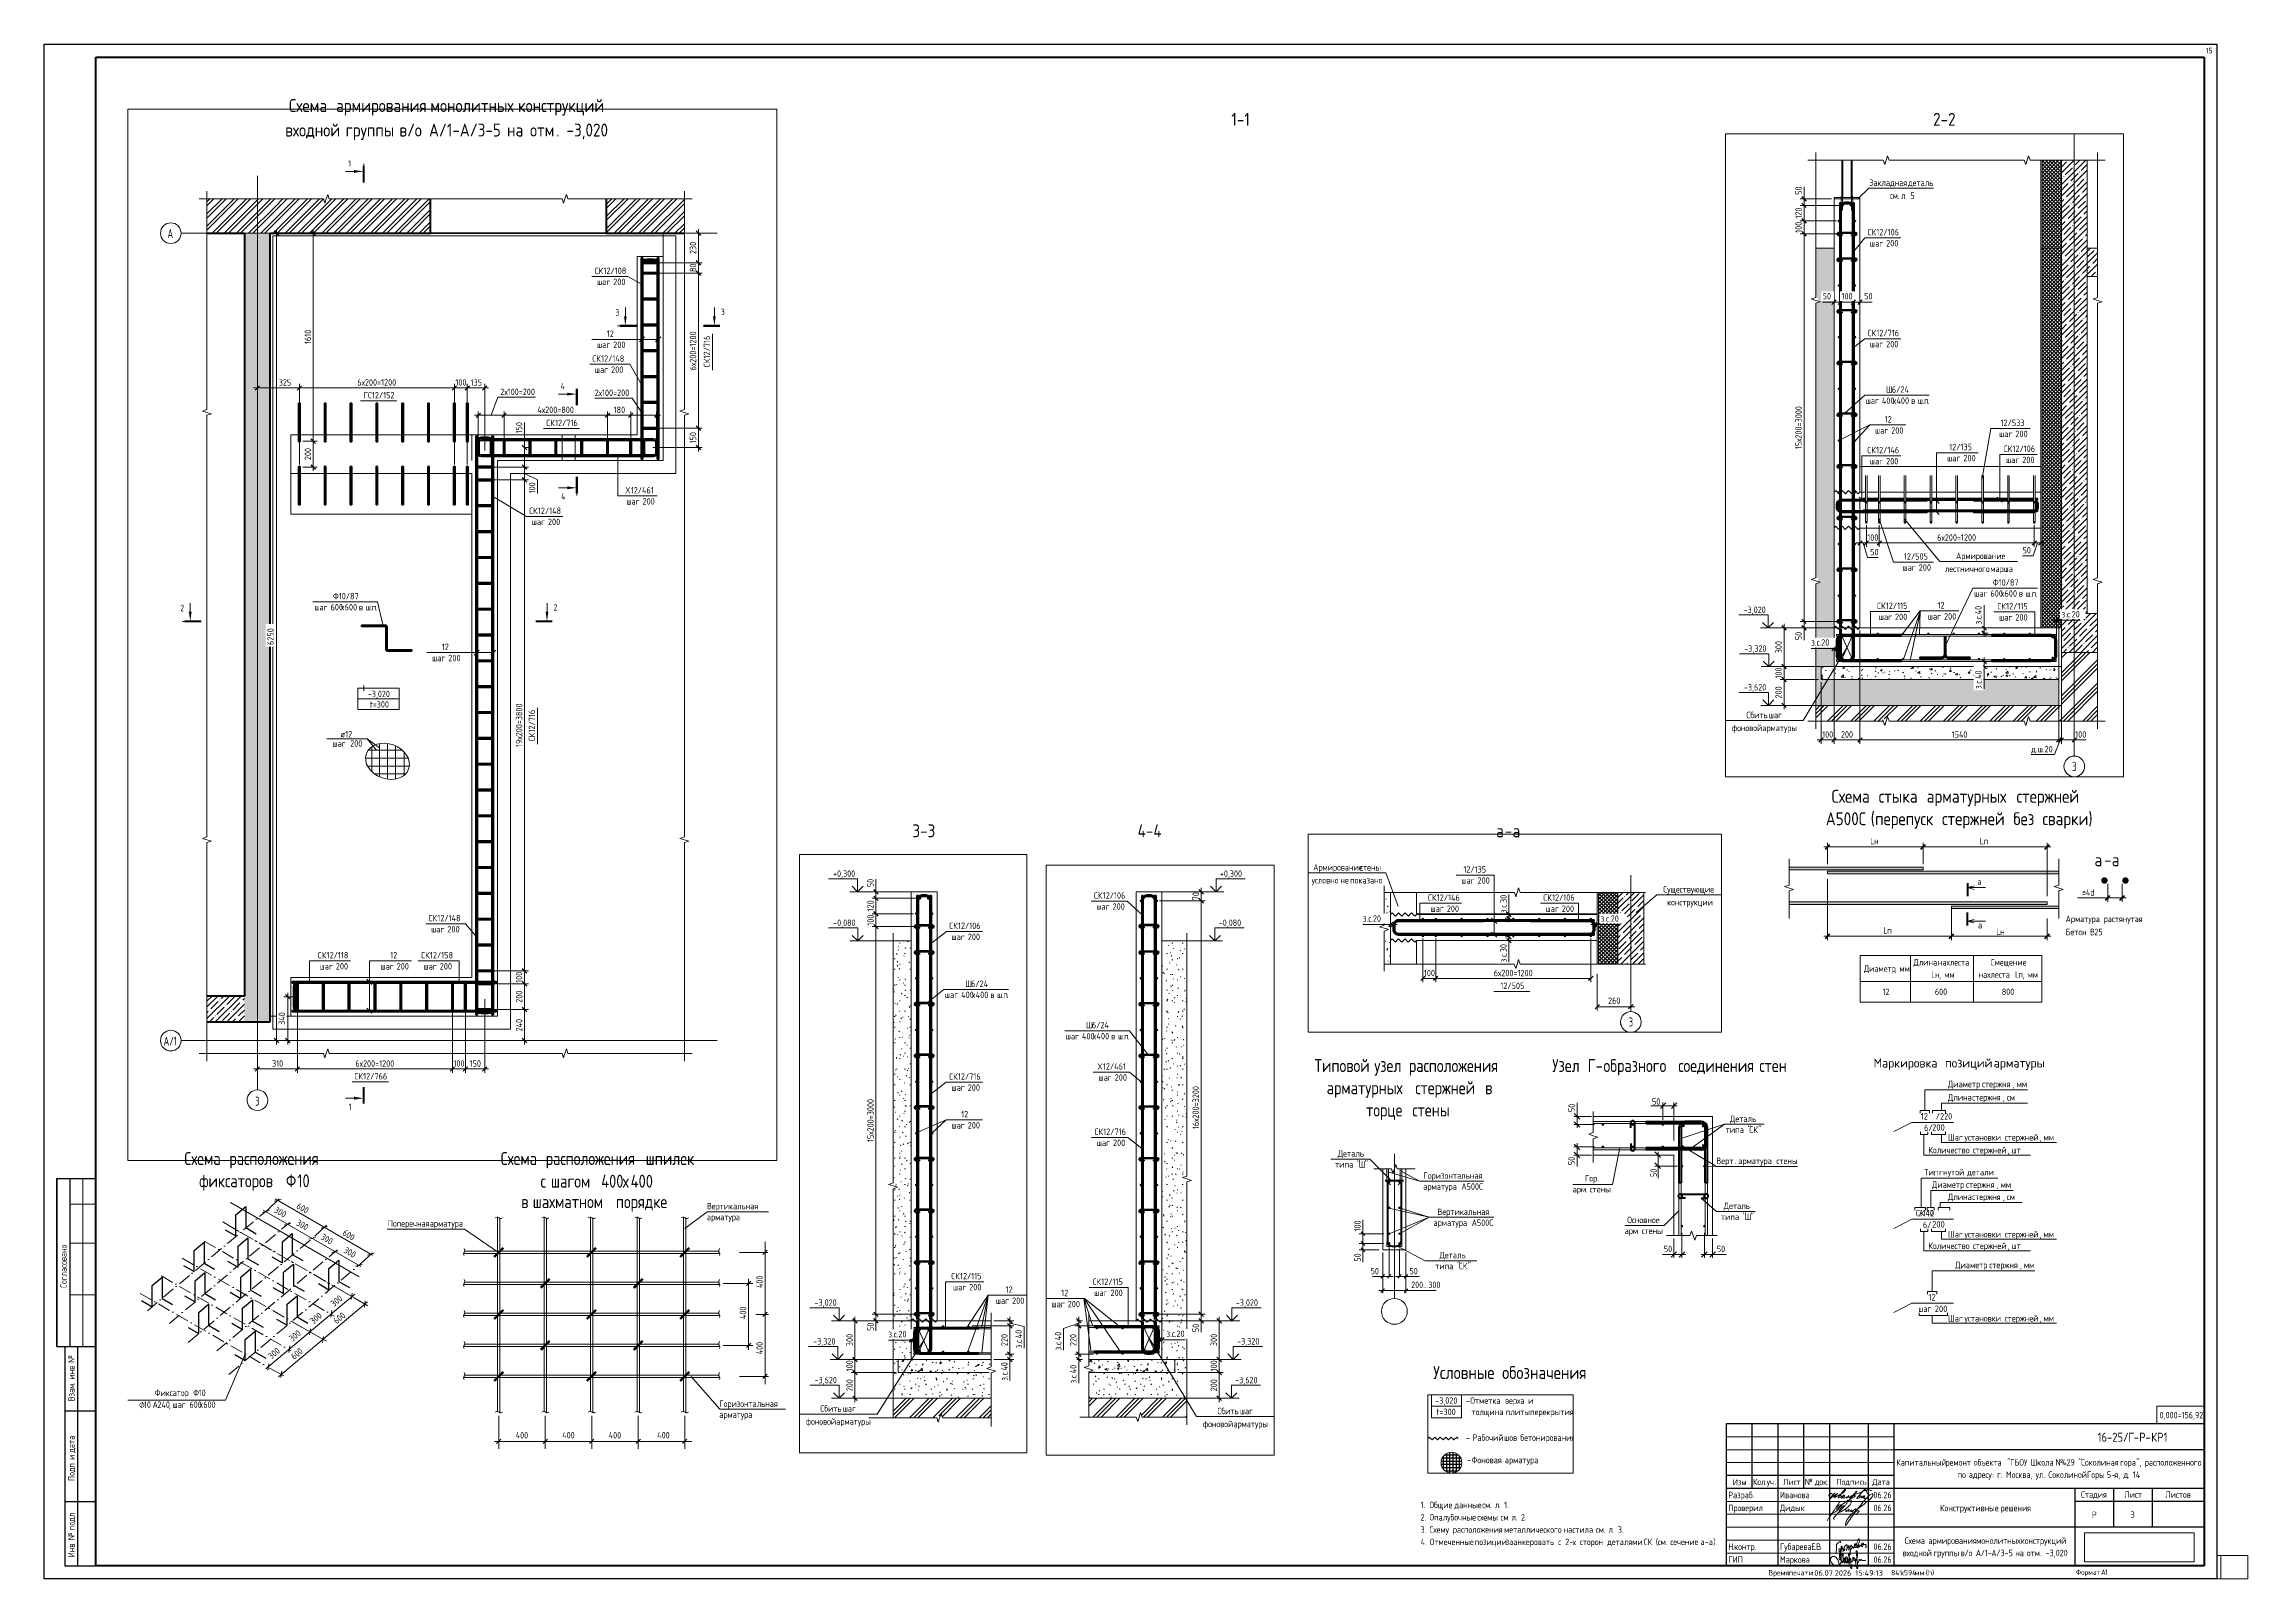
# Paper-space layout 'Layout1' of a CAD drawing. Header units: millimetres. Extents: x -841 to 12, y 0 to 594.
# The model-space entities are those that its viewports show. They can reach past a viewport. Long polylines and large blocks are cut down to what shows.
import ezdxf

# ---------------------------------------------------------------- set-up
doc = ezdxf.new("R2010")
doc.units = ezdxf.units.MM
for name, pattern in [('01 Штриховая _2 мм_', [3, 2, -1]), ('02 Штрихпунктирная _20 мм_', [25, 20, -2.5, 0, -2.5]), ('02 Штрихпунктирная _5 мм_', [8, 5, -1.5, 0, -1.5]), ('04 Пунктир 10мм', [10, 0, -10])]:
    doc.linetypes.add(name, pattern=pattern)
doc.layers.add('_NPLT_SIGN', color=5, linetype='Continuous', lineweight=9, plot=False)
doc.layers.add('NPLT_SIGN', color=5, linetype='Continuous', lineweight=9, plot=False)
for name, color, linetype, lineweight in [('AA_Dim', 7, 'Continuous', 9), ('AA_Dim-20', 7, 'Continuous', 9), ('AA_Linii', 7, 'Continuous', 9), ('AA_Oformlenie', 7, 'Continuous', 9), ('AA_Razrez', 7, 'Continuous', 9), ('AA_Vinoska', 7, 'Continuous', 9), ('AA_Visotnaya otmetka', 7, 'Continuous', 9), ('AF_Balki', 7, 'Continuous', 20), ('AF_Perekritie', 7, 'Continuous', 60), ('AF_Perekritie_Грунт', 253, 'Continuous', 20), ('AF_Perekritie_Опалубка', 253, 'Continuous', 20), ('AF_Perekritie_Опалубка_Существующая', 253, 'Continuous', 20), ('AF_Stena', 7, 'Continuous', 60), ('AF_Stena_Опалубка', 253, 'Continuous', 20), ('AF_Stena_Опалубка_Существующая', 253, 'Continuous', 20), ('Gen_Stamp', 7, 'Continuous', 9), ('Gen_Text', 7, 'Continuous', 9), ('KR_Armatura', 7, 'Continuous', 20), ('KR_Armatura_Tonkie', 7, 'Continuous', 20), ('KR_Colonna_KG', 7, 'Continuous', 20), ('KR_Detal', 7, 'Continuous', 20), ('KR_Fundament', 7, 'Continuous', 20), ('Генплан', 7, 'Continuous', 9), ('Оси', 7, 'Continuous', 9)]:
    doc.layers.add(name, color=color, linetype=linetype, lineweight=lineweight)
doc.layers.add('AA_NPLT_Vports', color=254, linetype='Continuous', plot=False)
doc.styles.add('GOST Common', font='GOST_Common.ttf', dxfattribs={"width": 0.85, "height": 50})
doc.styles.add('GOST Common_1', font='GOST_Common.ttf', dxfattribs={"width": 0.9, "height": 50})
doc.styles.add('GOST Common_2', font='GOST_Common.ttf', dxfattribs={"width": 0.9, "height": 25})
doc.styles.add('GOST Common_3', font='GOST_Common.ttf', dxfattribs={"width": 0.85, "height": 2.5})
doc.styles.add('GOST Common_4', font='GOST_Common.ttf', dxfattribs={"width": 0.85, "height": 2.5})
doc.styles.add('GOST Common_5', font='GOST_Common.ttf', dxfattribs={"width": 0.85, "height": 5})
doc.styles.add('GOST Common_6', font='GOST_Common.ttf', dxfattribs={"width": 0.9, "height": 2.5})
doc.styles.add('GOST Common_7', font='GOST_Common.ttf', dxfattribs={"height": 3.5})
doc.styles.add('GOST Common_8', font='GOST_Common.ttf', dxfattribs={"height": 2.5})
doc.styles.add('ISOCPEUR', font='isocpeur.TTF', dxfattribs={"width": 0.7, "height": 70})
doc.styles.add('ISOCPEUR_1', font='isocpeur.TTF', dxfattribs={"width": 0.9, "height": 50})
doc.styles.add('ISOCPEUR_10', font='isocpeur.TTF', dxfattribs={"width": 0.9, "height": 2})
doc.styles.add('ISOCPEUR_11', font='isocpeur.TTF', dxfattribs={"height": 2.1})
doc.styles.add('ISOCPEUR_12', font='isocpeur.TTF', dxfattribs={"width": 0.85, "height": 3.5})
doc.styles.add('ISOCPEUR_13', font='isocpeur.TTF', dxfattribs={"width": 0.75, "height": 2.5})
doc.styles.add('ISOCPEUR_14', font='isocpeur.TTF', dxfattribs={"width": 0.85, "height": 5})
doc.styles.add('ISOCPEUR_15', font='isocpeur.TTF', dxfattribs={"width": 0.85, "height": 2.5})
doc.styles.add('ISOCPEUR_2', font='isocpeur.TTF', dxfattribs={"width": 0.85, "height": 50})
doc.styles.add('ISOCPEUR_3', font='isocpeur.TTF', dxfattribs={"width": 0.8, "height": 50})
doc.styles.add('ISOCPEUR_4', font='isocpeur.TTF', dxfattribs={"width": 0.7, "height": 50})
doc.styles.add('ISOCPEUR_5', font='isocpeur.TTF', dxfattribs={"width": 0.85, "height": 25})
doc.styles.add('ISOCPEUR_6', font='isocpeur.TTF', dxfattribs={"width": 0.85, "height": 2.5})
doc.styles.add('ISOCPEUR_7', font='isocpeur.TTF', dxfattribs={"width": 0.85, "height": 2.3})
doc.styles.add('ISOCPEUR_8', font='isocpeur.TTF', dxfattribs={"width": 0.85, "height": 2})
doc.styles.add('ISOCPEUR_9', font='isocpeur.TTF', dxfattribs={"width": 0.85, "height": 2.1})
doc.styles.add('ISOCPEUR_I', font='isocpeui.ttf', dxfattribs={"width": 0.7, "height": 0.3})
doc.dimstyles.new('00_Точн_3_знака__прозр_', dxfattribs={"dimscale": 304.8, "dimtxt": 50.137748, "dimasz": 0.111549, "dimexe": 0.098425, "dimexo": 0.065617, "dimgap": 0.006562, "dimtad": 1, "dimdec": 3, "dimrnd": 0.001, "dimdsep": 46, "dimtxsty": 'ISOCPEUR_1', "dimblk1": 'OBLIQUE', "dimblk2": 'OBLIQUE', "dimsah": 1, "dimcen": 0.09, "dimdle": 0.098425, "dimazin": 0, "dimtfac": 1, "dimtdec": 4, "dimtix": 1, "dimtmove": 1, "dimatfit": 3, "dimfxl": 1, "dimtvp": 1, "dimtolj": 1, "dimtzin": 0, "dimlwd": 18, "dimlwe": 18, "dimarcsym": 2})
doc.dimstyles.new('00_Точн_3_знака__прозр__1', dxfattribs={"dimscale": 304.8, "dimtxt": 50.137748, "dimasz": 0.111549, "dimexe": 0.098425, "dimexo": 0.065617, "dimgap": 0.006562, "dimtad": 1, "dimdec": 3, "dimrnd": 0.001, "dimdsep": 46, "dimtxsty": 'ISOCPEUR_1', "dimblk1": 'OBLIQUE', "dimblk2": 'OBLIQUE', "dimsah": 1, "dimcen": 0.09, "dimdle": 0.098425, "dimazin": 0, "dimtfac": 1, "dimtdec": 4, "dimtix": 1, "dimtmove": 0, "dimatfit": 3, "dimfxl": 1, "dimtvp": 1, "dimtolj": 1, "dimtzin": 0, "dimlwd": 18, "dimlwe": 18, "dimarcsym": 2})
doc.dimstyles.new('01_Точн_3_знака__непрозр_', dxfattribs={"dimscale": 304.8, "dimtxt": 50.137748, "dimasz": 0.111549, "dimexe": 0.098425, "dimexo": 0.065617, "dimgap": 0.019685, "dimtad": 1, "dimdec": 3, "dimrnd": 0.001, "dimdsep": 46, "dimtxsty": 'ISOCPEUR_1', "dimblk1": 'OBLIQUE', "dimblk2": 'OBLIQUE', "dimsah": 1, "dimcen": 0.09, "dimdle": 0.098425, "dimazin": 0, "dimtfac": 1, "dimtdec": 4, "dimtix": 1, "dimtmove": 1, "dimatfit": 3, "dimfxl": 1, "dimtvp": 1, "dimtfill": 1, "dimtolj": 1, "dimtzin": 0, "dimlwd": 18, "dimlwe": 18, "dimarcsym": 2})
doc.dimstyles.new('01_Точн_3_знака__непрозр__1', dxfattribs={"dimscale": 304.8, "dimtxt": 50.137748, "dimasz": 0.111549, "dimexe": 0.098425, "dimexo": 0.065617, "dimgap": 0.019685, "dimtad": 1, "dimdec": 3, "dimrnd": 0.001, "dimdsep": 46, "dimtxsty": 'ISOCPEUR_1', "dimblk1": 'OBLIQUE', "dimblk2": 'OBLIQUE', "dimsah": 1, "dimcen": 0.09, "dimdle": 0.098425, "dimazin": 0, "dimtfac": 1, "dimtdec": 4, "dimtix": 1, "dimtmove": 0, "dimatfit": 3, "dimfxl": 1, "dimtvp": 1, "dimtfill": 1, "dimtolj": 1, "dimtzin": 0, "dimlwd": 18, "dimlwe": 18, "dimarcsym": 2})
doc.dimstyles.new('03_Осевые_Точн_3_знака__прозр_', dxfattribs={"dimscale": 304.8, "dimtxt": 50.137748, "dimasz": 0.111549, "dimexe": 0.098425, "dimexo": 0.065617, "dimgap": 0.006562, "dimtad": 1, "dimdec": 3, "dimrnd": 0.001, "dimdsep": 46, "dimtxsty": 'ISOCPEUR_1', "dimblk1": 'OBLIQUE', "dimblk2": 'OBLIQUE', "dimsah": 1, "dimcen": 0.09, "dimdle": 0.098425, "dimazin": 0, "dimtfac": 1, "dimtdec": 4, "dimtix": 1, "dimtmove": 0, "dimatfit": 3, "dimfxl": 1, "dimtvp": 1, "dimtolj": 1, "dimtzin": 0, "dimlwd": 18, "dimlwe": 18, "dimarcsym": 2})
doc.dimstyles.new('03_Осевые_Точн_3_знака__прозр__1', dxfattribs={"dimscale": 304.8, "dimtxt": 50.137748, "dimasz": 0.111549, "dimexe": 0.098425, "dimexo": 0.065617, "dimgap": 0.006562, "dimtad": 1, "dimdec": 3, "dimrnd": 0.001, "dimdsep": 46, "dimtxsty": 'ISOCPEUR_1', "dimblk1": 'OBLIQUE', "dimblk2": 'OBLIQUE', "dimsah": 1, "dimcen": 0.09, "dimdle": 0.098425, "dimazin": 0, "dimtfac": 1, "dimtdec": 4, "dimtix": 1, "dimtmove": 1, "dimatfit": 3, "dimfxl": 1, "dimtvp": 1, "dimtolj": 1, "dimtzin": 0, "dimlwd": 18, "dimlwe": 18, "dimarcsym": 2})
doc.dimstyles.new('05_Округл_1мм__прозр_', dxfattribs={"dimscale": 304.8, "dimtxt": 50.137748, "dimasz": 0.111549, "dimexe": 0.098425, "dimexo": 0.065617, "dimgap": 0.006562, "dimtad": 1, "dimdec": 0, "dimdsep": 46, "dimtxsty": 'ISOCPEUR_1', "dimblk1": 'OBLIQUE', "dimblk2": 'OBLIQUE', "dimsah": 1, "dimcen": 0.09, "dimdle": 0.098425, "dimazin": 0, "dimtfac": 1, "dimtdec": 4, "dimtix": 1, "dimtmove": 0, "dimatfit": 3, "dimfxl": 1, "dimtvp": 1, "dimtolj": 1, "dimtzin": 0, "dimlwd": 18, "dimlwe": 18, "dimarcsym": 2})
doc.dimstyles.new('05_Округл_1мм__прозр__1', dxfattribs={"dimscale": 304.8, "dimtxt": 50.137748, "dimasz": 0.111549, "dimexe": 0.098425, "dimexo": 0.065617, "dimgap": 0.006562, "dimtad": 1, "dimdec": 0, "dimdsep": 46, "dimtxsty": 'ISOCPEUR_1', "dimblk1": 'OBLIQUE', "dimblk2": 'OBLIQUE', "dimsah": 1, "dimcen": 0.09, "dimdle": 0.098425, "dimazin": 0, "dimtfac": 1, "dimtdec": 4, "dimtix": 1, "dimtmove": 1, "dimatfit": 3, "dimfxl": 1, "dimtvp": 1, "dimtolj": 1, "dimtzin": 0, "dimlwd": 18, "dimlwe": 18, "dimarcsym": 2})
doc.dimstyles.new('05_Округл_5мм__непрозр__1', dxfattribs={"dimscale": 304.8, "dimtxt": 50.137748, "dimasz": 0.111549, "dimexe": 0.098425, "dimexo": 0.065617, "dimgap": 0.019685, "dimtad": 1, "dimdec": 0, "dimrnd": 5, "dimdsep": 46, "dimtxsty": 'ISOCPEUR_1', "dimblk1": 'OBLIQUE', "dimblk2": 'OBLIQUE', "dimsah": 1, "dimcen": 0.09, "dimdle": 0.098425, "dimazin": 0, "dimtfac": 1, "dimtdec": 4, "dimtix": 1, "dimtmove": 0, "dimatfit": 3, "dimfxl": 1, "dimtvp": 1, "dimtfill": 1, "dimtolj": 1, "dimtzin": 0, "dimlwd": 18, "dimlwe": 18, "dimarcsym": 2})
doc.dimstyles.new('05_Округл_5мм__прозр_', dxfattribs={"dimscale": 304.8, "dimtxt": 50.137748, "dimasz": 0.111549, "dimexe": 0.098425, "dimexo": 0.065617, "dimgap": 0.006562, "dimtad": 1, "dimdec": 0, "dimrnd": 5, "dimdsep": 46, "dimtxsty": 'ISOCPEUR_1', "dimblk1": 'OBLIQUE', "dimblk2": 'OBLIQUE', "dimsah": 1, "dimcen": 0.09, "dimdle": 0.098425, "dimazin": 0, "dimtfac": 1, "dimtdec": 4, "dimtix": 1, "dimtmove": 0, "dimatfit": 3, "dimfxl": 1, "dimtvp": 1, "dimtolj": 1, "dimtzin": 0, "dimlwd": 18, "dimlwe": 18, "dimarcsym": 2})
doc.dimstyles.new('05_Округл_5мм__прозр__1', dxfattribs={"dimscale": 304.8, "dimtxt": 50.137748, "dimasz": 0.111549, "dimexe": 0.098425, "dimexo": 0.065617, "dimgap": 0.006562, "dimtad": 1, "dimdec": 0, "dimrnd": 5, "dimdsep": 46, "dimtxsty": 'ISOCPEUR_1', "dimblk1": 'OBLIQUE', "dimblk2": 'OBLIQUE', "dimsah": 1, "dimcen": 0.09, "dimdle": 0.098425, "dimazin": 0, "dimtfac": 1, "dimtdec": 4, "dimtix": 1, "dimtmove": 1, "dimatfit": 3, "dimfxl": 1, "dimtvp": 1, "dimtolj": 1, "dimtzin": 0, "dimlwd": 18, "dimlwe": 18, "dimarcsym": 2})
picture_1 = doc.add_image_def('image1.jpg', size_in_pixel=(1429, 378))
pattern_1 = [(45, (-17096.49, 0), (-44.90128, 44.90128), []), (45, (-17051.586, 0), (-44.90128, 44.90128), [79.375, -15.875, 0.67056, -15.204])]
pattern_2 = [(45, (-17096.49, 0), (-47.14634, 47.14634), []), (45, (-17065.056, 0), (-47.14634, 47.14634), [])]
pattern_3 = [(45, (11249.16, -300), (-44.9013, 44.9013), []), (45, (11294.06, -300), (-44.9013, 44.9013), [79.375, -15.875, 0.6706, -15.204])]
pattern_4 = [(45, (11249.158, -300), (-14.14214, 14.14214), []), (135, (11249.158, -300), (-14.14214, -14.14214), [])]

psp = doc.layouts.get("Layout1")

# ---------------------------------------------------------------- texts
at = {"layer": 'AA_Vinoska', "attachment_point": 1}
for s, insert, char_height, width, style in [('\\fISOCPEUR|b0|i0|c204|p34|;\\W.85;А', (-151.37, 296.69), 5, 4.6338, 'ISOCPEUR_14'), ('500', (-147.55, 296.69), 5, 10.8348, 'ISOCPEUR_14'), ('\\fISOCPEUR|b0|i0|c204|p34|;\\W.85;С', (-138.61, 296.69), 5, 3.6116, 'ISOCPEUR_14'), ('\\fISOCPEUR|b0|i0|c204|p34|;\\W.85;а', (-47.4, 280.81), 5, 4.0886, 'ISOCPEUR_14'), ('\\fISOCPEUR|b0|i0|c204|p34|;\\W.85;-', (-43.68, 280.81), 5, 3.6116, 'ISOCPEUR_14'), ('\\fISOCPEUR|b0|i0|c204|p34|;\\W.85;а', (-40.7, 280.81), 5, 4.0886, 'ISOCPEUR_14'), ('\\fISOCPEUR|b0|i0|c204|p34|;\\W.85;а', (-92.68, 271.13), 2.5, 2.0443, 'ISOCPEUR_6'), ('Арматура', (-58.55, 256.68), 2.5, 16.2863, 'ISOCPEUR_6'), ('\\fISOCPEUR|b0|i0|c204|p34|;\\W.85; ', (-45.11, 256.68), 2.5, 1.5673, 'ISOCPEUR_6'), ('растянутая', (-43.82, 256.68), 2.5, 19.489, 'ISOCPEUR_6'), ('\\fISOCPEUR|b0|i0|c204|p34|;\\W.85;а', (-92.47, 254.3), 2.5, 2.0443, 'ISOCPEUR_6'), ('Бетон', (-58.55, 251.62), 2.5, 9.8808, 'ISOCPEUR_6'), ('\\fISOCPEUR|b0|i0|c204|p34|;\\W.85; ', (-50.4, 251.62), 2.5, 1.5673, 'ISOCPEUR_6'), ('\\fISOCPEUR|b0|i0|c204|p34|;\\W.85;В', (-49.1, 251.62), 2.5, 2.0443, 'ISOCPEUR_6'), ('25', (-47.42, 251.62), 2.5, 3.6797, 'ISOCPEUR_6'), ('12', (-129.38, 228.48), 2.5, 3.1346, 'ISOCPEUR_6'), ('600', (-109.16, 228.48), 2.5, 5.5196, 'ISOCPEUR_6'), ('800', (-83.26, 228.48), 2.5, 5.5196, 'ISOCPEUR_6'), ('Типовой', (-349.25, 201.17), 5, 26.2352, 'GOST Common_5'), ('\\fGOST Common|b0|i0|c204|p34|;\\W.85; ', (-327.6, 201.17), 5, 1.7717, 'GOST Common_5'), ('узел', (-326.14, 201.17), 5, 14.4464, 'GOST Common_5'), ('\\fGOST Common|b0|i0|c204|p34|;\\W.85; ', (-314.22, 201.17), 5, 1.7717, 'GOST Common_5'), ('расположения', (-312.76, 201.17), 5, 45.111, 'GOST Common_5'), ('Узел', (-257.28, 201.17), 5, 14.9234, 'GOST Common_5'), ('\\fGOST Common|b0|i0|c204|p34|;\\W.85; ', (-244.97, 201.17), 5, 1.7717, 'GOST Common_5'), ('\\fGOST Common|b0|i0|c204|p34|;\\W.85;Г', (-243.51, 201.17), 5, 3.6797, 'GOST Common_5'), ('\\fGOST Common|b0|i0|c204|p34|;\\W.85;-', (-240.47, 201.17), 5, 3.6797, 'GOST Common_5'), ('образного', (-237.44, 201.17), 5, 33.3221, 'GOST Common_5'), ('\\fGOST Common|b0|i0|c204|p34|;\\W.85; ', (-209.94, 201.17), 5, 1.7717, 'GOST Common_5'), ('соединения', (-208.48, 201.17), 5, 36.2523, 'GOST Common_5'), ('\\fGOST Common|b0|i0|c204|p34|;\\W.85; ', (-178.57, 201.17), 5, 1.7717, 'GOST Common_5'), ('стен', (-177.11, 201.17), 5, 15.2641, 'GOST Common_5'), ('Маркировка', (-132.89, 201.42), 3.5, 32.0675, 'GOST Common_7'), ('\\fGOST Common|b0|i0|c204|p34|; ', (-106.43, 201.42), 3.5, 1.443, 'GOST Common_7'), ('позиций', (-105.24, 201.42), 3.5, 21.4051, 'GOST Common_7'), ('\\fGOST Common|b0|i0|c204|p34|; ', (-87.58, 201.42), 3.5, 1.443, 'GOST Common_7'), ('арматуры', (-86.38, 201.42), 3.5, 26.6962, 'GOST Common_7'), ('арматурных', (-344.58, 192.57), 5, 39.7958, 'GOST Common_5'), ('\\fGOST Common|b0|i0|c204|p34|;\\W.85; ', (-311.75, 192.57), 5, 1.7717, 'GOST Common_5'), ('стержней', (-310.29, 192.57), 5, 31.0053, 'GOST Common_5'), ('\\fGOST Common|b0|i0|c204|p34|;\\W.85; ', (-284.71, 192.57), 5, 1.7717, 'GOST Common_5'), ('\\fGOST Common|b0|i0|c204|p34|;\\W.85;в', (-283.24, 192.57), 5, 3.6797, 'GOST Common_5'), ('торце', (-329.35, 183.97), 5, 19.966, 'GOST Common_5'), ('\\fGOST Common|b0|i0|c204|p34|;\\W.85; ', (-312.87, 183.97), 5, 1.7717, 'GOST Common_5'), ('стены', (-311.41, 183.97), 5, 19.4209, 'GOST Common_5'), ('50', (-218.68, 185.99), 2.5, 3.8962, 'GOST Common_6'), ('12', (-114.66, 180.28), 2.5, 3.6878, 'GOST Common_8'), ('200', (-110.23, 175.99), 2.5, 6.4937, 'GOST Common_8'), ('Схема', (-786.7, 165.18), 5, 19.3527, 'GOST Common_5'), ('\\fGOST Common|b0|i0|c204|p34|;\\W.85; ', (-770.73, 165.18), 5, 1.7717, 'GOST Common_5'), ('расположения', (-769.27, 165.18), 5, 45.111, 'GOST Common_5'), ('Схема', (-664.26, 165.18), 5, 19.3527, 'GOST Common_5'), ('\\fGOST Common|b0|i0|c204|p34|;\\W.85; ', (-648.29, 165.18), 5, 1.7717, 'GOST Common_5'), ('расположения', (-646.83, 165.18), 5, 45.111, 'GOST Common_5'), ('\\fGOST Common|b0|i0|c204|p34|;\\W.85; ', (-609.61, 165.18), 5, 1.7717, 'GOST Common_5'), ('шпилек', (-608.15, 165.18), 5, 23.1688, 'GOST Common_5'), ('фиксаторов', (-780.96, 156.58), 5, 38.9099, 'GOST Common_5'), ('\\fGOST Common|b0|i0|c204|p34|;\\W.85; ', (-748.86, 156.58), 5, 1.7717, 'GOST Common_5'), ('\\fGOST Common|b0|i0|c204|p34|;\\W.85;Ф', (-747.4, 156.58), 5, 5.3152, 'GOST Common_5'), ('10', (-743.01, 156.58), 5, 6.3373, 'GOST Common_5'), ('\\fGOST Common|b0|i0|c204|p34|;\\W.85;с', (-648.86, 156.43), 5, 3.1346, 'GOST Common_5'), ('\\fGOST Common|b0|i0|c204|p34|;\\W.85; ', (-646.27, 156.43), 5, 1.7717, 'GOST Common_5'), ('шагом', (-644.81, 156.43), 5, 20.443, 'GOST Common_5'), (' 400', (-627.94, 156.43), 5, 13.288, 'GOST Common_5'), ('\\fGOST Common|b0|i0|c204|p34|;\\W.85;х', (-616.98, 156.43), 5, 3.6797, 'GOST Common_5'), ('400', (-613.94, 156.43), 5, 11.5162, 'GOST Common_5'), ('Вертикальная', (-584.45, 145.52), 2.5, 23.2369, 'GOST Common_3'), ('Поперечная', (-707.95, 138.82), 2.5, 18.8076, 'GOST Common_3'), ('\\fGOST Common|b0|i0|c204|p34|;\\W.85; ', (-692.44, 138.82), 2.5, 0.8859, 'GOST Common_3'), ('арматура', (-691.71, 138.82), 2.5, 16.0137, 'GOST Common_3'), ('арматура', (-584.45, 141.28), 2.5, 16.0137, 'GOST Common_3'), ('СК', (-116.49, 142.8), 2.5, 4.5696, 'GOST Common_8'), ('12', (-112.31, 142.77), 2.5, 3.6878, 'GOST Common_8'), ('200', (-110.23, 138.48), 2.5, 6.4937, 'GOST Common_8'), ('50', (-214.08, 128.96), 2.5, 3.8962, 'GOST Common_6'), ('50', (-193.57, 128.96), 2.5, 3.8962, 'GOST Common_6'), ('50', (-327.56, 120.37), 2.5, 3.6797, 'GOST Common_3'), ('50', (-312.52, 120.37), 2.5, 3.6797, 'GOST Common_3'), ('200...300', (-311.87, 115.06), 2.5, 13.288, 'GOST Common_3'), ('12', (-111.69, 110.25), 2.5, 3.6878, 'GOST Common_8'), ('200', (-109.21, 105.8), 2.5, 6.4937, 'GOST Common_8'), ('\\fGOST Common|b0|i0|c254|p34|;\\W.85;⌀', (-804.24, 68.69), 2.5, 2.3169, 'GOST Common_4'), ('10 ', (-802.33, 68.69), 2.5, 4.0205, 'GOST Common_3'), ('\\fGOST Common|b0|i0|c204|p34|;\\W.85;А', (-799.01, 68.69), 2.5, 2.3169, 'GOST Common_3'), ('240', (-797.1, 68.69), 2.5, 5.724, 'GOST Common_3'), (' 600', (-786.16, 68.69), 2.5, 6.4055, 'GOST Common_3'), ('\\fGOST Common|b0|i0|c204|p34|;\\W.85;Ф', (-783.28, 73.28), 2.5, 2.5895, 'GOST Common_3'), ('10', (-781.14, 73.28), 2.5, 3.1346, 'GOST Common_3'), ('600', (-779.35, 68.69), 2.5, 5.5196, 'GOST Common_3'), ('Горизонтальная', (-579.65, 69.05), 2.5, 26.5078, 'GOST Common_3'), (', ', (-792.73, 68.69), 2.5, 1.7717, 'GOST Common_3'), ('шаг', (-791.27, 68.69), 2.5, 6.2011, 'GOST Common_3'), ('\\fGOST Common|b0|i0|c204|p34|;\\W.85;х', (-780.87, 68.69), 2.5, 1.8399, 'GOST Common_3'), ('арматура', (-579.65, 64.82), 2.5, 16.0137, 'GOST Common_3'), ('400', (-658.44, 56.86), 2.5, 5.724, 'GOST Common_3'), ('400', (-640.44, 56.86), 2.5, 5.724, 'GOST Common_3'), ('400', (-622.44, 56.86), 2.5, 5.724, 'GOST Common_3'), ('400', (-603.68, 56.86), 2.5, 5.724, 'GOST Common_3'), ('Разраб', (-189.15, 33.73), 2.5, 11.5162, 'ISOCPEUR_6'), ('Проверил', (-189.15, 28.73), 2.5, 14.9234, 'ISOCPEUR_6'), ('\\fISOCPEUR|b0|i0|c204|p34|;\\W.85;.', (-179.65, 33.73), 2.5, 0.7496, 'ISOCPEUR_6'), ('Дидык', (-169.15, 28.73), 2.5, 9.8808, 'ISOCPEUR_6'), ('Иванова', (-169.15, 33.73), 2.5, 13.4924, 'ISOCPEUR_6'), ('06.26', (-132.93, 33.73), 2.5, 7.1551, 'ISOCPEUR_13'), ('06.26', (-132.93, 28.73), 2.5, 7.1551, 'ISOCPEUR_13'), ('\\fISOCPEUR|b0|i0|c204|p34|;\\W.85;Н', (-189.15, 13.73), 2.5, 2.0443, 'ISOCPEUR_6'), ('ГИП', (-189.15, 8.73), 2.5, 5.9285, 'ISOCPEUR_6'), ('\\fISOCPEUR|b0|i0|c204|p34|;\\W.85;.', (-187.47, 13.73), 2.5, 0.7496, 'ISOCPEUR_6'), ('контр', (-186.85, 13.73), 2.5, 9.6764, 'ISOCPEUR_6'), ('\\fISOCPEUR|b0|i0|c204|p34|;\\W.85;.', (-178.86, 13.73), 2.5, 0.7496, 'ISOCPEUR_6'), ('Губарева', (-169.15, 13.73), 2.5, 13.3481, 'ISOCPEUR_13'), ('Маркова', (-169.15, 8.73), 2.5, 13.765, 'ISOCPEUR_6'), ('\\fISOCPEUR|b0|i0|c204|p34|;\\W.75; ', (-158.14, 13.73), 2.5, 1.3829, 'ISOCPEUR_13'), ('\\fISOCPEUR|b0|i0|c204|p34|;\\W.75;Е', (-157, 13.73), 2.5, 1.6234, 'ISOCPEUR_13'), ('\\fISOCPEUR|b0|i0|c204|p34|;\\W.75;.', (-155.66, 13.73), 2.5, 0.6614, 'ISOCPEUR_13'), ('\\fISOCPEUR|b0|i0|c204|p34|;\\W.75;В', (-155.11, 13.73), 2.5, 1.8038, 'ISOCPEUR_13'), ('\\fISOCPEUR|b0|i0|c204|p34|;\\W.75;.', (-153.62, 13.73), 2.5, 0.6614, 'ISOCPEUR_13'), ('06.26', (-132.93, 13.73), 2.5, 7.1551, 'ISOCPEUR_13'), ('06.26', (-132.93, 8.73), 2.5, 7.1551, 'ISOCPEUR_13')]:
    psp.add_mtext(s, dxfattribs=dict(at, insert=insert, char_height=char_height, width=width, style=style))
at = {"layer": 'AA_Vinoska', "char_height": 2.5, "attachment_point": 1}
for s, insert, width, rotation, style in [('50', (-251.03, 180.66), 3.8962, 90, 'GOST Common_6'), ('50', (-251.03, 160.14), 3.8962, 90, 'GOST Common_6'), ('50', (-219.25, 155.54), 3.8962, 90, 'GOST Common_6'), ('600', (-742.34, 145.74), 5.5196, 330.0085, 'GOST Common_3'), ('300', (-750.95, 144.18), 5.5196, 330.0085, 'GOST Common_3'), ('300', (-742.42, 139.25), 5.5196, 330.0085, 'GOST Common_3'), ('100', (-333.89, 134.5), 4.9745, 90, 'GOST Common_3'), ('300', (-732.95, 133.78), 5.5196, 330.0085, 'GOST Common_3'), ('600', (-724.52, 135.36), 5.5196, 330.0085, 'GOST Common_3'), ('300', (-724.05, 128.65), 5.5196, 330.0085, 'GOST Common_3'), ('50', (-333.89, 122.79), 3.6797, 90, 'GOST Common_3'), ('400', (-565.33, 112.59), 5.724, 90, 'GOST Common_3'), ('300', (-738.39, 100.36), 5.5196, 40, 'GOST Common_3'), ('300', (-730.4, 107.06), 5.5196, 40, 'GOST Common_3'), ('600', (-729.33, 100.39), 5.5196, 40, 'GOST Common_3'), ('400', (-571.72, 100.59), 5.724, 90, 'GOST Common_3'), ('300', (-746.5, 93.56), 5.5196, 40, 'GOST Common_3'), ('300', (-754.61, 86.75), 5.5196, 40, 'GOST Common_3'), ('600', (-745.77, 86.61), 5.5196, 40, 'GOST Common_3'), ('400', (-565.33, 86.94), 5.724, 90, 'GOST Common_3')]:
    psp.add_mtext(s, dxfattribs=dict(at, insert=insert, width=width, rotation=rotation, style=style))
at = {"layer": 'Gen_Stamp', "attachment_point": 1}
for s, insert, char_height, width, style in [('15', (-4.32, 592.55), 2.1, 2.6576, 'ISOCPEUR_9'), ('\\fISOCPEUR|b0|i1|c204|p34|;\\W.7;0', (-164.85, 60.16), 0.3, 0.2245, 'ISOCPEUR_I'), ('0,000=156,92', (-22.2, 64.64), 2.5, 19.6253, 'ISOCPEUR_6'), ('16-25/', (-46.18, 56.59), 3.5, 14.4464, 'ISOCPEUR_12'), ('\\fISOCPEUR|b0|i0|c204|p34|;\\W.85;Г', (-34.26, 56.59), 3.5, 2.5213, 'ISOCPEUR_12'), ('\\fISOCPEUR|b0|i0|c204|p34|;\\W.85;-', (-32.18, 56.59), 3.5, 2.5213, 'ISOCPEUR_12'), ('\\fISOCPEUR|b0|i0|c204|p34|;\\W.85;Р', (-30.1, 56.59), 3.5, 2.9302, 'ISOCPEUR_12'), ('\\fISOCPEUR|b0|i0|c204|p34|;\\W.85;-', (-27.68, 56.59), 3.5, 2.5213, 'ISOCPEUR_12'), ('КР', (-25.45, 56.59), 3.5, 5.8603, 'ISOCPEUR_12'), ('\\fISOCPEUR|b0|i0|c204|p34|;\\W.85;1', (-20.62, 56.59), 3.5, 1.8399, 'ISOCPEUR_12'), ('Капитальный', (-124.1, 46.35), 2.5, 21.5333, 'ISOCPEUR_6'), ('\\fISOCPEUR|b0|i0|c204|p34|;\\W.85; ', (-106.33, 46.35), 2.5, 1.5673, 'ISOCPEUR_6'), ('ремонт', (-105.04, 46.35), 2.5, 11.7207, 'ISOCPEUR_6'), ('\\fISOCPEUR|b0|i0|c204|p34|;\\W.85; ', (-95.37, 46.35), 2.5, 1.5673, 'ISOCPEUR_6'), ('объекта', (-94.08, 46.35), 2.5, 13.9013, 'ISOCPEUR_6'), (' "', (-82.61, 46.35), 2.5, 3.1346, 'ISOCPEUR_6'), ('ГБОУ', (-80.02, 46.35), 2.5, 7.9728, 'ISOCPEUR_6'), ('\\fISOCPEUR|b0|i0|c204|p34|;\\W.85; ', (-73.44, 46.35), 2.5, 1.5673, 'ISOCPEUR_6'), ('Школа', (-72.15, 46.35), 2.5, 10.1534, 'ISOCPEUR_6'), ('\\fISOCPEUR|b0|i0|c204|p34|;\\W.85; ', (-63.77, 46.35), 2.5, 1.5673, 'ISOCPEUR_6'), ('\\fISOCPEUR|b0|i0|c204|p34|;\\W.85;№', (-62.48, 46.35), 2.5, 3.1346, 'ISOCPEUR_6'), ('429 "', (-59.89, 46.35), 2.5, 8.8586, 'ISOCPEUR_6'), ('Соколиная', (-52.58, 46.35), 2.5, 16.7633, 'ISOCPEUR_6'), ('\\fISOCPEUR|b0|i0|c204|p34|;\\W.85; ', (-38.75, 46.35), 2.5, 1.5673, 'ISOCPEUR_6'), ('гора', (-37.46, 46.35), 2.5, 7.5639, 'ISOCPEUR_6'), ('", ', (-31.22, 46.35), 2.5, 4.0205, 'ISOCPEUR_6'), ('расположенного', (-27.9, 46.35), 2.5, 26.1671, 'ISOCPEUR_6'), ('по', (-100.37, 41.59), 2.5, 3.6797, 'ISOCPEUR_6'), ('\\fISOCPEUR|b0|i0|c204|p34|;\\W.85; ', (-97.34, 41.59), 2.5, 1.5673, 'ISOCPEUR_6'), ('адресу', (-96.04, 41.59), 2.5, 10.9711, 'ISOCPEUR_6'), (': ', (-86.99, 41.59), 2.5, 2.3169, 'ISOCPEUR_6'), ('\\fISOCPEUR|b0|i0|c204|p34|;\\W.85;г', (-85.08, 41.59), 2.5, 1.8399, 'ISOCPEUR_6'), ('. ', (-83.56, 41.59), 2.5, 2.3169, 'ISOCPEUR_6'), ('Москва', (-81.65, 41.59), 2.5, 11.4481, 'ISOCPEUR_6'), (', ', (-72.21, 41.59), 2.5, 2.4532, 'ISOCPEUR_6'), ('ул', (-70.18, 41.59), 2.5, 3.6797, 'ISOCPEUR_6'), ('. ', (-67.15, 41.59), 2.5, 2.3169, 'ISOCPEUR_6'), ('Соколиной', (-65.23, 41.59), 2.5, 16.5589, 'ISOCPEUR_6'), ('\\fISOCPEUR|b0|i0|c204|p34|;\\W.85; ', (-51.57, 41.59), 2.5, 1.5673, 'ISOCPEUR_6'), ('Горы', (-50.28, 41.59), 2.5, 7.5639, 'ISOCPEUR_6'), (' 5-', (-44.04, 41.59), 2.5, 5.247, 'ISOCPEUR_6'), ('\\fISOCPEUR|b0|i0|c204|p34|;\\W.85;я', (-39.71, 41.59), 2.5, 1.8399, 'ISOCPEUR_6'), (', ', (-38.19, 41.59), 2.5, 2.4532, 'ISOCPEUR_6'), ('\\fISOCPEUR|b0|i0|c204|p34|;\\W.85;д', (-36.17, 41.59), 2.5, 1.8399, 'ISOCPEUR_6'), ('. 14', (-34.65, 41.59), 2.5, 5.6559, 'ISOCPEUR_6'), ('Конструктивные', (-107.15, 28.68), 2.5, 26.8485, 'ISOCPEUR_6'), ('\\fISOCPEUR|b0|i0|c204|p34|;\\W.85; ', (-85, 28.68), 2.5, 1.5673, 'ISOCPEUR_6'), ('решения', (-83.71, 28.68), 2.5, 13.3561, 'ISOCPEUR_6'), ('\\fISOCPEUR|b0|i0|c204|p34|;\\W.85;3', (-33.39, 26.12), 2.5, 1.8399, 'ISOCPEUR_6'), ('входной', (-121.66, 11.29), 2.5, 12.8791, 'ISOCPEUR_6'), ('Схема', (-120.87, 16.06), 2.5, 9.6082, 'ISOCPEUR_6'), ('\\fISOCPEUR|b0|i0|c204|p34|;\\W.85; ', (-112.95, 16.06), 2.5, 1.5673, 'ISOCPEUR_6'), ('армирования', (-111.65, 16.06), 2.5, 20.8519, 'ISOCPEUR_6'), ('\\fISOCPEUR|b0|i0|c204|p34|;\\W.85; ', (-111.03, 11.29), 2.5, 1.5673, 'ISOCPEUR_6'), ('группы', (-109.74, 11.29), 2.5, 11.2437, 'ISOCPEUR_6'), ('\\fISOCPEUR|b0|i0|c204|p34|;\\W.85; ', (-100.46, 11.29), 2.5, 1.5673, 'ISOCPEUR_6'), ('\\fISOCPEUR|b0|i0|c204|p34|;\\W.85;в', (-99.17, 11.29), 2.5, 1.8399, 'ISOCPEUR_6'), ('\\fISOCPEUR|b0|i0|c204|p34|;\\W.85;/', (-97.65, 11.29), 2.5, 1.8399, 'ISOCPEUR_6'), ('\\fISOCPEUR|b0|i0|c204|p34|;\\W.85;о', (-96.13, 11.29), 2.5, 1.8399, 'ISOCPEUR_6'), ('\\fISOCPEUR|b0|i0|c204|p34|;\\W.85; ', (-94.62, 11.29), 2.5, 1.5673, 'ISOCPEUR_6'), ('\\fISOCPEUR|b0|i0|c204|p34|;\\W.85; ', (-94.45, 16.06), 2.5, 1.5673, 'ISOCPEUR_6'), ('\\fISOCPEUR|b0|i0|c204|p34|;\\W.85;А', (-93.32, 11.29), 2.5, 2.3169, 'ISOCPEUR_6'), ('монолитных', (-93.15, 16.06), 2.5, 19.2846, 'ISOCPEUR_6'), ('/1-', (-91.41, 11.29), 2.5, 4.9745, 'ISOCPEUR_6'), ('\\fISOCPEUR|b0|i0|c204|p34|;\\W.85;А', (-87.31, 11.29), 2.5, 2.3169, 'ISOCPEUR_6'), ('/3-5 ', (-85.4, 11.29), 2.5, 8.9268, 'ISOCPEUR_6'), ('на', (-78.03, 11.29), 2.5, 3.8842, 'ISOCPEUR_6'), ('\\fISOCPEUR|b0|i0|c204|p34|;\\W.85; ', (-77.24, 16.06), 2.5, 1.5673, 'ISOCPEUR_6'), ('конструкций', (-75.95, 16.06), 2.5, 20.6475, 'ISOCPEUR_6'), ('\\fISOCPEUR|b0|i0|c204|p34|;\\W.85; ', (-74.83, 11.29), 2.5, 1.5673, 'ISOCPEUR_6'), ('отм', (-73.53, 11.29), 2.5, 6.2011, 'ISOCPEUR_6'), ('. -3,020', (-68.42, 11.29), 2.5, 12.4021, 'ISOCPEUR_6')]:
    psp.add_mtext(s, dxfattribs=dict(at, insert=insert, char_height=char_height, width=width, style=style))
at = {"layer": 'Gen_Stamp', "insert": (-155.83, 3.34), "char_height": 2.1, "width": 28.1743, "attachment_point": 1, "line_spacing_factor": 1.135194, "style": 'ISOCPEUR_11'}
psp.add_mtext('06.07.2026 15:49:13', dxfattribs=at)
at = {"layer": 'Gen_Text', "attachment_point": 1}
for s, insert, char_height, width, style in [('Схема', (-746.2, 572.69), 5, 19.012, 'ISOCPEUR_14'), ('\\fISOCPEUR|b0|i0|c204|p34|;\\W.85; ', (-730.51, 572.69), 5, 3.0665, 'ISOCPEUR_14'), ('\\fISOCPEUR|b0|i0|c204|p34|;\\W.85; ', (-694.02, 572.69), 5, 3.0665, 'ISOCPEUR_14'), ('\\fISOCPEUR|b0|i0|c204|p34|;\\W.85; ', (-660.06, 572.69), 5, 3.0665, 'ISOCPEUR_14'), ('конструкций', (-657.53, 572.69), 5, 40.6816, 'ISOCPEUR_14'), ('\\fISOCPEUR|b0|i0|c204|p34|;\\W.85; ', (-623.96, 572.69), 5, 1.7717, 'ISOCPEUR_14'), ('входной', (-747.66, 563.23), 5, 25.2812, 'ISOCPEUR_14'), ('армирования', (-727.98, 572.69), 5, 41.1586, 'ISOCPEUR_14'), ('\\fISOCPEUR|b0|i0|c204|p34|;\\W.85; ', (-726.8, 563.23), 5, 3.0665, 'ISOCPEUR_14'), ('\\fISOCPEUR|b0|i0|c204|p34|;\\W.85; ', (-706, 563.23), 5, 3.0665, 'ISOCPEUR_14'), ('\\fISOCPEUR|b0|i0|c204|p34|;\\W.85;/', (-700.49, 563.23), 5, 3.6116, 'ISOCPEUR_14'), ('\\fISOCPEUR|b0|i0|c204|p34|;\\W.85; ', (-694.53, 563.23), 5, 3.0665, 'ISOCPEUR_14'), ('\\fISOCPEUR|b0|i0|c204|p34|;\\W.85;А', (-692, 563.23), 5, 4.6338, 'ISOCPEUR_14'), ('монолитных', (-691.49, 572.69), 5, 38.0922, 'ISOCPEUR_14'), ('/1-', (-688.17, 563.23), 5, 9.8127, 'ISOCPEUR_14'), ('\\fISOCPEUR|b0|i0|c204|p34|;\\W.85;А', (-680.08, 563.23), 5, 4.6338, 'ISOCPEUR_14'), ('/3-5 ', (-676.25, 563.23), 5, 17.5129, 'ISOCPEUR_14'), ('\\fISOCPEUR|b0|i0|c204|p34|;\\W.85; ', (-655.45, 563.23), 5, 3.0665, 'ISOCPEUR_14'), ('. -3,020', (-642.74, 563.23), 5, 24.4635, 'ISOCPEUR_14'), ('1-1', (-381.46, 567.38), 5, 8.7905, 'ISOCPEUR_14'), ('2-2', (-109.86, 567.38), 5, 10.8348, 'ISOCPEUR_14'), ('группы', (-724.27, 563.23), 5, 22.1466, 'ISOCPEUR_14'), ('\\fISOCPEUR|b0|i0|c204|p34|;\\W.85;в', (-703.47, 563.23), 5, 3.6116, 'ISOCPEUR_14'), ('\\fISOCPEUR|b0|i0|c204|p34|;\\W.85;о', (-697.51, 563.23), 5, 3.6116, 'ISOCPEUR_14'), ('на', (-661.8, 563.23), 5, 7.7002, 'ISOCPEUR_14'), ('отм', (-652.92, 563.23), 5, 12.334, 'ISOCPEUR_14'), ('3-3', (-504.91, 292.03), 5, 10.8348, 'ISOCPEUR_14'), ('4-4', (-417.74, 292.03), 5, 11.7888, 'ISOCPEUR_14'), ('\\fISOCPEUR|b0|i0|c204|p34|;\\W.85;а', (-279.01, 292.03), 5, 4.0886, 'ISOCPEUR_14'), ('\\fISOCPEUR|b0|i0|c204|p34|;\\W.85;а', (-272.66, 292.03), 5, 4.0886, 'ISOCPEUR_14'), ('\\fISOCPEUR|b0|i0|c204|p34|;\\W.85;-', (-275.64, 292.03), 5, 3.6116, 'ISOCPEUR_14'), ('Условные', (-303.35, 82.37), 5, 29.3017, 'ISOCPEUR_14'), ('\\fISOCPEUR|b0|i0|c204|p34|;\\W.85; ', (-279.17, 82.37), 5, 3.0665, 'ISOCPEUR_14'), ('обозначения', (-276.64, 82.37), 5, 39.9321, 'ISOCPEUR_14'), ('1.', (-308.22, 29.87), 2.5, 4.1569, 'ISOCPEUR_6'), ('Общие', (-304.79, 29.87), 2.5, 10.1534, 'ISOCPEUR_6'), ('\\fISOCPEUR|b0|i0|c204|p34|;\\W.85; ', (-296.41, 29.87), 2.5, 1.5673, 'ISOCPEUR_6'), ('данные', (-295.12, 29.87), 2.5, 11.4481, 'ISOCPEUR_6'), ('\\fISOCPEUR|b0|i0|c204|p34|;\\W.85; ', (-285.67, 29.87), 2.5, 1.5673, 'ISOCPEUR_6'), ('см', (-284.38, 29.87), 2.5, 3.6116, 'ISOCPEUR_6'), ('. ', (-281.4, 29.87), 2.5, 2.3169, 'ISOCPEUR_6'), ('\\fISOCPEUR|b0|i0|c204|p34|;\\W.85;л', (-279.49, 29.87), 2.5, 1.8399, 'ISOCPEUR_6'), ('. 1.', (-277.97, 29.87), 2.5, 4.3612, 'ISOCPEUR_6'), ('2.', (-308.22, 25.1), 2.5, 4.1569, 'ISOCPEUR_6'), ('3.', (-308.22, 20.34), 2.5, 4.1569, 'ISOCPEUR_6'), ('Опалубочные', (-304.79, 25.1), 2.5, 20.8519, 'ISOCPEUR_6'), ('Схему', (-304.79, 20.34), 2.5, 9.4038, 'ISOCPEUR_6'), ('\\fISOCPEUR|b0|i0|c204|p34|;\\W.85; ', (-297.03, 20.34), 2.5, 1.5673, 'ISOCPEUR_6'), ('расположения', (-295.74, 20.34), 2.5, 22.4873, 'ISOCPEUR_6'), ('\\fISOCPEUR|b0|i0|c204|p34|;\\W.85; ', (-287.58, 25.1), 2.5, 1.5673, 'ISOCPEUR_6'), ('схемы', (-286.29, 25.1), 2.5, 9.3357, 'ISOCPEUR_6'), ('\\fISOCPEUR|b0|i0|c204|p34|;\\W.85; ', (-278.59, 25.1), 2.5, 1.5673, 'ISOCPEUR_6'), ('\\fISOCPEUR|b0|i0|c204|p34|;\\W.85; ', (-277.18, 20.34), 2.5, 1.5673, 'ISOCPEUR_6'), ('см', (-277.29, 25.1), 2.5, 3.6116, 'ISOCPEUR_6'), ('металлического', (-275.89, 20.34), 2.5, 26.3715, 'ISOCPEUR_6'), ('\\fISOCPEUR|b0|i0|c204|p34|;\\W.85; ', (-274.31, 25.1), 2.5, 1.5673, 'ISOCPEUR_6'), ('\\fISOCPEUR|b0|i0|c204|p34|;\\W.85;л', (-273.02, 25.1), 2.5, 1.8399, 'ISOCPEUR_6'), ('. 2.', (-271.5, 25.1), 2.5, 4.9063, 'ISOCPEUR_6'), ('\\fISOCPEUR|b0|i0|c204|p34|;\\W.85; ', (-254.13, 20.34), 2.5, 1.5673, 'ISOCPEUR_6'), ('настила', (-252.84, 20.34), 2.5, 13.4924, 'ISOCPEUR_6'), ('\\fISOCPEUR|b0|i0|c204|p34|;\\W.85; ', (-241.7, 20.34), 2.5, 1.5673, 'ISOCPEUR_6'), ('см', (-240.41, 20.34), 2.5, 3.6116, 'ISOCPEUR_6'), ('. ', (-237.43, 20.34), 2.5, 2.3169, 'ISOCPEUR_6'), ('\\fISOCPEUR|b0|i0|c204|p34|;\\W.85;л', (-235.52, 20.34), 2.5, 1.8399, 'ISOCPEUR_6'), ('. 3.', (-234, 20.34), 2.5, 4.9063, 'ISOCPEUR_6'), ('4.', (-308.22, 15.58), 2.5, 4.3603, 'ISOCPEUR_6'), ('Отмеченные', (-304.62, 15.58), 2.5, 19.489, 'ISOCPEUR_6'), ('\\fISOCPEUR|b0|i0|c204|p34|;\\W.85; ', (-288.54, 15.58), 2.5, 1.5673, 'ISOCPEUR_6'), ('позиции', (-287.25, 15.58), 2.5, 12.9473, 'ISOCPEUR_6'), ('\\fISOCPEUR|b0|i0|c204|p34|;\\W.85; ', (-276.56, 15.58), 2.5, 1.5673, 'ISOCPEUR_6'), ('заанкеровать', (-275.27, 15.58), 2.5, 23.0325, 'ISOCPEUR_6'), ('\\fISOCPEUR|b0|i0|c204|p34|;\\W.85; ', (-256.27, 15.58), 2.5, 1.5673, 'ISOCPEUR_6'), ('\\fISOCPEUR|b0|i0|c204|p34|;\\W.85;с', (-254.97, 15.58), 2.5, 1.5673, 'ISOCPEUR_6'), (' 2-', (-253.68, 15.58), 2.5, 5.247, 'ISOCPEUR_6'), ('\\fISOCPEUR|b0|i0|c204|p34|;\\W.85;х', (-249.35, 15.58), 2.5, 1.8399, 'ISOCPEUR_6'), ('\\fISOCPEUR|b0|i0|c204|p34|;\\W.85; ', (-247.83, 15.58), 2.5, 1.5673, 'ISOCPEUR_6'), ('сторон', (-246.54, 15.58), 2.5, 11.2437, 'ISOCPEUR_6'), ('\\fISOCPEUR|b0|i0|c204|p34|;\\W.85; ', (-237.26, 15.58), 2.5, 1.5673, 'ISOCPEUR_6'), ('деталями', (-235.97, 15.58), 2.5, 15.6048, 'ISOCPEUR_6'), ('\\fISOCPEUR|b0|i0|c204|p34|;\\W.85; ', (-223.09, 15.58), 2.5, 1.5673, 'ISOCPEUR_6'), ('СК', (-221.8, 15.58), 2.5, 3.8842, 'ISOCPEUR_6'), (' (', (-218.6, 15.58), 2.5, 2.5895, 'ISOCPEUR_6'), ('см', (-216.46, 15.58), 2.5, 3.6116, 'ISOCPEUR_6'), ('. ', (-213.48, 15.58), 2.5, 2.3169, 'ISOCPEUR_6'), ('сечение', (-211.57, 15.58), 2.5, 12.6065, 'ISOCPEUR_6'), ('\\fISOCPEUR|b0|i0|c204|p34|;\\W.85; ', (-201.17, 15.58), 2.5, 1.5673, 'ISOCPEUR_6'), ('\\fISOCPEUR|b0|i0|c204|p34|;\\W.85;а', (-199.87, 15.58), 2.5, 2.0443, 'ISOCPEUR_6'), ('\\fISOCPEUR|b0|i0|c204|p34|;\\W.85;-', (-198.19, 15.58), 2.5, 1.8399, 'ISOCPEUR_6'), ('\\fISOCPEUR|b0|i0|c204|p34|;\\W.85;а', (-196.67, 15.58), 2.5, 2.0443, 'ISOCPEUR_6'), (').', (-194.98, 15.58), 2.5, 1.7717, 'ISOCPEUR_6')]:
    psp.add_mtext(s, dxfattribs=dict(at, insert=insert, char_height=char_height, width=width, style=style))

msp = doc.modelspace()

# ---------------------------------------------------------------- texts
at = {"layer": 'AA_Razrez', "char_height": 50, "attachment_point": 1, "style": 'ISOCPEUR_4'}
for s, insert, width in [('\\fISOCPEUR|b0|i0|c204|p34|;\\W.7;1', (2936.7514, 6813.8418), 21.324887), ('\\fISOCPEUR|b0|i0|c204|p34|;\\W.7;3', (5821.8727, 5665.62), 30.303787), ('\\fISOCPEUR|b0|i0|c204|p34|;\\W.7;3', (5005.3255, 5661.7851), 30.303787), ('\\fISOCPEUR|b0|i0|c204|p34|;\\W.7;4', (4581.3246, 5090.2681), 33.670875), ('\\fISOCPEUR|b0|i0|c204|p34|;\\W.7;4', (4585.1594, 4237.4919), 33.670875), ('\\fISOCPEUR|b0|i0|c204|p34|;\\W.7;2', (4526.2374, 3377.9035), 30.303787), ('\\fISOCPEUR|b0|i0|c204|p34|;\\W.7;2', (1637.3269, 3374.0687), 30.303787), ('\\fISOCPEUR|b0|i0|c204|p34|;\\W.7;1', (2940.5863, -487.0348), 21.324887)]:
    msp.add_mtext(s, dxfattribs=dict(at, insert=insert, width=width))
at = {"layer": 'AA_Vinoska', "attachment_point": 1}
for s, insert, char_height, width, style in [('СК', (4844.6682, 5983.839), 50, 82.253137, 'ISOCPEUR_1'), ('12/108', (4912.5338, 5983.839), 50, 210.683475, 'ISOCPEUR_1'), (' 200', (4958.7165, 5897.858), 50, 133.4008, 'ISOCPEUR_3'), ('шаг', (4862.4082, 5897.858), 50, 116.7257, 'ISOCPEUR_3'), ('12', (4938.1782, 5496.9232), 50, 66.379725, 'ISOCPEUR_1'), (' 200', (4958.7165, 5410.9421), 50, 133.4008, 'ISOCPEUR_3'), ('шаг', (4862.4082, 5410.9421), 50, 116.7257, 'ISOCPEUR_3'), ('СК', (4826.469, 5304.4396), 50, 82.253137, 'ISOCPEUR_1'), ('12/148', (4894.3346, 5304.4396), 50, 215.012587, 'ISOCPEUR_1'), (' 200', (4942.2274, 5218.4585), 50, 133.4008, 'ISOCPEUR_3'), ('шаг', (4845.919, 5218.4585), 50, 116.7257, 'ISOCPEUR_3'), ('ГС', (3055.9035, 5020.9748), 50, 77.924025, 'ISOCPEUR_1'), ('12/152', (3120.1973, 5020.9748), 50, 210.683475, 'ISOCPEUR_1'), ('СК', (4470.058, 4806.6388), 50, 82.253137, 'ISOCPEUR_1'), ('12/716', (4537.9237, 4806.6388), 50, 210.683475, 'ISOCPEUR_1'), ('\\fISOCPEUR|b0|i0|c204|p34|;\\W.9;Х', (5083.5106, 4285.3602), 50, 49.063275, 'ISOCPEUR_1'), ('12/461', (5123.9919, 4285.3602), 50, 215.012587, 'ISOCPEUR_1'), (' 200', (5185.5889, 4199.3791), 50, 133.4008, 'ISOCPEUR_3'), ('шаг', (5089.2806, 4199.3791), 50, 116.7257, 'ISOCPEUR_3'), ('СК', (4337.4193, 4126.5451), 50, 82.253137, 'ISOCPEUR_1'), ('12/148', (4405.2849, 4126.5451), 50, 215.012587, 'ISOCPEUR_1'), (' 200', (4453.1776, 4040.5641), 50, 133.4008, 'ISOCPEUR_3'), ('шаг', (4356.8693, 4040.5641), 50, 116.7257, 'ISOCPEUR_3'), ('\\fISOCPEUR|b0|i0|c204|p34|;\\W.9;Ф', (2818.6133, 3465.7358), 50, 54.835425, 'ISOCPEUR_1'), ('10/87', (2863.857, 3465.7358), 50, 183.265762, 'ISOCPEUR_1'), (' 600', (2770.3016, 3379.7547), 50, 133.4008, 'ISOCPEUR_3'), ('600 ', (2908.9433, 3379.7547), 50, 133.4008, 'ISOCPEUR_3'), ('\\fISOCPEUR|b0|i0|c204|p34|;\\W.8; ', (3047.585, 3379.7547), 50, 29.5021, 'ISOCPEUR_3'), ('шаг', (2673.9933, 3379.7547), 50, 116.7257, 'ISOCPEUR_3'), ('\\fISOCPEUR|b0|i0|c204|p34|;\\W.8;х', (2880.3683, 3379.7547), 50, 34.6329, 'ISOCPEUR_3'), ('\\fISOCPEUR|b0|i0|c204|p34|;\\W.8;в', (3019.01, 3379.7547), 50, 34.6329, 'ISOCPEUR_3'), ('\\fISOCPEUR|b0|i0|c204|p34|;\\W.8;ш', (3071.9266, 3379.7547), 50, 43.6118, 'ISOCPEUR_3'), ('\\fISOCPEUR|b0|i0|c204|p34|;\\W.8;п', (3119.5516, 3379.7547), 50, 34.6329, 'ISOCPEUR_3'), ('\\fISOCPEUR|b0|i0|c204|p34|;\\W.8;.', (3107.91, 3379.7547), 50, 14.1097, 'ISOCPEUR_3'), ('\\fISOCPEUR|b0|i0|c204|p34|;\\W.8;.', (3148.1266, 3379.7547), 50, 14.1097, 'ISOCPEUR_3'), ('12', (3661.5721, 3072.6611), 50, 66.379725, 'ISOCPEUR_1'), (' 200', (3682.1105, 2986.6801), 50, 133.4008, 'ISOCPEUR_3'), ('шаг', (3585.8021, 2986.6801), 50, 116.7257, 'ISOCPEUR_3'), ('-3,020', (3088.234, 2708.5862), 50, 201.704575, 'ISOCPEUR_2'), ('t=300', (3104.089, 2627.8487), 50, 178.535806, 'ISOCPEUR_2'), ('ø12', (2877.0884, 2396.8116), 50, 115.443, 'GOST Common_1'), (' 200', (2922.8852, 2325.4279), 50, 135.645525, 'GOST Common_1'), ('шаг', (2814.5384, 2325.4279), 50, 131.316413, 'GOST Common_1'), ('СК', (3558.9771, 973.3948), 50, 82.253137, 'ISOCPEUR_1'), ('12/148', (3626.8427, 973.3948), 50, 215.012587, 'ISOCPEUR_1'), (' 200', (3674.7354, 887.4138), 50, 133.4008, 'ISOCPEUR_3'), ('шаг', (3578.4271, 887.4138), 50, 116.7257, 'ISOCPEUR_3'), ('-3,020', (17119.8624, 818.3053), 25, 106.784775, 'GOST Common_2'), ('Отметка', (17256.2714, 818.1867), 25, 152.961975, 'GOST Common_2'), ('\\fGOST Common|b0|i0|c204|p34|;\\W.9; ', (17382.4776, 818.1867), 25, 9.379744, 'GOST Common_2'), ('верха', (17390.2167, 818.1867), 25, 99.569587, 'GOST Common_2'), ('\\fGOST Common|b0|i0|c204|p34|;\\W.9; ', (17472.3698, 818.1867), 25, 9.379744, 'GOST Common_2'), ('\\fGOST Common|b0|i0|c204|p34|;\\W.9;и', (17480.1089, 818.1867), 25, 19.481006, 'GOST Common_2'), (' - ', (17224.7198, 818.1867), 25, 38.240494, 'GOST Common_2'), ('t=300', (17124.9474, 774.4997), 25, 94.518956, 'GOST Common_2'), ('\\fGOST Common|b0|i0|c204|p34|;\\W.9; ', (17385.6643, 774.4367), 25, 9.379744, 'GOST Common_2'), ('\\fGOST Common|b0|i0|c204|p34|;\\W.9; ', (17479.7236, 774.4367), 25, 9.379744, 'GOST Common_2'), ('толщина', (17260.6486, 774.4367), 25, 151.518937, 'GOST Common_2'), ('плиты', (17393.4033, 774.4367), 25, 104.620219, 'GOST Common_2'), ('перекрытия', (17487.4627, 774.4367), 25, 202.02525, 'GOST Common_2'), ('СК', (2701.9885, 686.4324), 50, 82.253137, 'ISOCPEUR_1'), ('12/118', (2769.8541, 686.4324), 50, 199.139175, 'ISOCPEUR_1'), ('12', (3261.4765, 686.4324), 50, 66.379725, 'ISOCPEUR_1'), ('СК', (3501.5421, 686.4324), 50, 82.253137, 'ISOCPEUR_1'), ('12/158', (3569.4078, 686.4324), 50, 210.683475, 'ISOCPEUR_1'), ('Рабочий', (17264.9004, 674.7195), 25, 132.879703, 'ISOCPEUR_5'), ('\\fISOCPEUR|b0|i0|c204|p34|;\\W.85; ', (17374.5371, 674.7195), 25, 15.672991, 'ISOCPEUR_5'), ('\\fISOCPEUR|b0|i0|c204|p34|;\\W.85; ', (17436.9457, 674.7195), 25, 15.672991, 'ISOCPEUR_5'), ('бетонирования', (17449.8772, 674.7195), 25, 245.997809, 'ISOCPEUR_5'), (' - ', (17223.8569, 674.7195), 25, 49.744709, 'ISOCPEUR_5'), ('шов', (17387.4686, 674.7195), 25, 59.966225, 'ISOCPEUR_5'), (' 200', (2811.2668, 600.4514), 50, 133.4008, 'ISOCPEUR_3'), (' 200', (3282.0149, 600.4514), 50, 133.4008, 'ISOCPEUR_3'), (' 200', (3615.5905, 600.4514), 50, 133.4008, 'ISOCPEUR_3'), ('шаг', (2714.9585, 600.4514), 50, 116.7257, 'ISOCPEUR_3'), ('шаг', (3185.7065, 600.4514), 50, 116.7257, 'ISOCPEUR_3'), ('шаг', (3519.2821, 600.4514), 50, 116.7257, 'ISOCPEUR_3'), ('Фоновая', (17261.0785, 588.2712), 25, 146.468306, 'GOST Common_2'), ('\\fGOST Common|b0|i0|c204|p34|;\\W.9; ', (17381.927, 588.2712), 25, 9.379744, 'GOST Common_2'), ('арматура', (17389.666, 588.2712), 25, 169.556906, 'GOST Common_2'), (' - ', (17229.527, 588.2712), 25, 38.240494, 'GOST Common_2'), ('Армирование', (6611.8056, 470.6026), 50, 422.489312, 'GOST Common'), ('\\fGOST Common|b0|i0|c204|p34|;\\W.85; ', (6960.3942, 470.6026), 50, 17.717294, 'GOST Common'), ('стены', (6975.0124, 470.6026), 50, 192.164494, 'GOST Common'), ('12/135', (7774.4433, 454.9375), 50, 210.683475, 'ISOCPEUR_1'), ('Закладная', (11191.972, 450.541), 50, 346.168662, 'GOST Common'), ('\\fGOST Common|b0|i0|c204|p34|;\\W.85; ', (11477.5897, 450.541), 50, 17.717294, 'GOST Common'), ('деталь', (11492.2079, 450.541), 50, 234.413425, 'GOST Common'), ('\\fGOST Common|b0|i0|c204|p34|;\\W.85; ', (6808.0193, 370.6026), 50, 17.717294, 'GOST Common'), ('\\fGOST Common|b0|i0|c204|p34|;\\W.85; ', (6883.3594, 370.6026), 50, 17.717294, 'GOST Common'), (' 200', (7854.4716, 368.9565), 50, 133.4008, 'ISOCPEUR_3'), ('условно', (6599.9906, 370.6026), 50, 252.130719, 'GOST Common'), ('не', (6822.6375, 370.6026), 50, 73.594912, 'GOST Common'), ('показано', (6897.9776, 370.6026), 50, 299.831125, 'GOST Common'), ('шаг', (7758.1633, 368.9565), 50, 116.7257, 'ISOCPEUR_3'), ('. 5', (11468.6328, 350.541), 50, 69.506306, 'GOST Common'), ('см', (11351.687, 350.541), 50, 72.232044, 'GOST Common'), ('\\fGOST Common|b0|i0|c204|p34|;\\W.85;л', (11438.2719, 350.541), 50, 36.797456, 'GOST Common'), ('. ', (11411.2844, 350.541), 50, 32.70885, 'GOST Common'), ('Существующие', (9321.8457, 300.5524), 50, 483.818406, 'GOST Common'), ('СК', (15640.6274, 296.1396), 50, 82.253137, 'ISOCPEUR_1'), ('12/106', (15708.493, 296.1396), 50, 210.683475, 'ISOCPEUR_1'), ('СК', (7500.7034, 236.4751), 50, 82.253137, 'ISOCPEUR_1'), ('12/146', (7568.569, 236.4751), 50, 215.012587, 'ISOCPEUR_1'), ('СК', (8392.9602, 236.4751), 50, 82.253137, 'ISOCPEUR_1'), ('12/106', (8460.8258, 236.4751), 50, 210.683475, 'ISOCPEUR_1'), (' 200', (15754.6757, 210.1586), 50, 133.4008, 'ISOCPEUR_3'), ('шаг', (15658.3674, 210.1586), 50, 116.7257, 'ISOCPEUR_3'), ('конструкции', (9351.0857, 200.5524), 50, 412.949231, 'GOST Common'), (' 200', (7616.4617, 150.494), 50, 133.4008, 'ISOCPEUR_3'), (' 200', (8507.0085, 150.494), 50, 133.4008, 'ISOCPEUR_3'), ('шаг', (7520.1534, 150.494), 50, 116.7257, 'ISOCPEUR_3'), ('шаг', (8410.7002, 150.494), 50, 116.7257, 'ISOCPEUR_3'), ('СК', (11179.2953, 67.8145), 50, 82.253137, 'ISOCPEUR_1'), ('12/106', (11247.161, 67.8145), 50, 210.683475, 'ISOCPEUR_1'), ('СК', (14494.0751, 61.8119), 50, 82.253137, 'ISOCPEUR_1'), ('12/106', (14561.9408, 61.8119), 50, 210.683475, 'ISOCPEUR_1'), (' 200', (11293.3437, -18.1665), 50, 133.4008, 'ISOCPEUR_3'), ('шаг', (11197.0353, -18.1665), 50, 116.7257, 'ISOCPEUR_3'), (' 200', (14608.1235, -24.1692), 50, 133.4008, 'ISOCPEUR_3'), ('шаг', (14511.8151, -24.1692), 50, 116.7257, 'ISOCPEUR_3'), ('СК', (2984.8251, -250.6816), 50, 82.253137, 'ISOCPEUR_1'), ('12/766', (3052.6907, -250.6816), 50, 222.227775, 'ISOCPEUR_1'), ('\\fISOCPEUR|b0|i0|c204|p34|;\\W.9;Ш', (14617.8973, -386.5618), 50, 54.835425, 'ISOCPEUR_1'), ('6/24', (14663.1411, -386.5618), 50, 160.177163, 'ISOCPEUR_1'), ('12/505', (8060.772, -445.9471), 50, 222.227775, 'ISOCPEUR_1'), (' 400', (14556.8456, -472.5428), 50, 137.2489, 'ISOCPEUR_3'), ('400 ', (14698.6623, -472.5428), 50, 137.2489, 'ISOCPEUR_3'), ('\\fISOCPEUR|b0|i0|c204|p34|;\\W.8; ', (14840.479, -472.5428), 50, 29.5021, 'ISOCPEUR_3'), ('шаг', (14460.5373, -472.5428), 50, 116.7257, 'ISOCPEUR_3'), ('\\fISOCPEUR|b0|i0|c204|p34|;\\W.8;х', (14670.0873, -472.5428), 50, 34.6329, 'ISOCPEUR_3'), ('\\fISOCPEUR|b0|i0|c204|p34|;\\W.8;в', (14811.904, -472.5428), 50, 34.6329, 'ISOCPEUR_3'), ('\\fISOCPEUR|b0|i0|c204|p34|;\\W.8;ш', (14864.8206, -472.5428), 50, 43.6118, 'ISOCPEUR_3'), ('\\fISOCPEUR|b0|i0|c204|p34|;\\W.8;п', (14912.4456, -472.5428), 50, 34.6329, 'ISOCPEUR_3'), ('\\fISOCPEUR|b0|i0|c204|p34|;\\W.8;.', (14900.804, -472.5428), 50, 14.1097, 'ISOCPEUR_3'), ('\\fISOCPEUR|b0|i0|c204|p34|;\\W.8;.', (14941.0206, -472.5428), 50, 14.1097, 'ISOCPEUR_3'), ('СК', (11179.2953, -712.5778), 50, 82.253137, 'ISOCPEUR_1'), ('12/716', (11247.161, -712.5778), 50, 210.683475, 'ISOCPEUR_1'), ('\\fISOCPEUR|b0|i0|c204|p34|;\\W.9;Ш', (15579.1258, -707.1013), 50, 54.835425, 'ISOCPEUR_1'), ('6/24', (15624.3695, -707.1013), 50, 160.177163, 'ISOCPEUR_1'), (' 400', (15518.0741, -793.0824), 50, 137.2489, 'ISOCPEUR_3'), ('400 ', (15659.8908, -793.0824), 50, 137.2489, 'ISOCPEUR_3'), ('\\fISOCPEUR|b0|i0|c204|p34|;\\W.8; ', (15801.7074, -793.0824), 50, 29.5021, 'ISOCPEUR_3'), (' 200', (11293.3437, -798.5589), 50, 133.4008, 'ISOCPEUR_3'), ('шаг', (11197.0353, -798.5589), 50, 116.7257, 'ISOCPEUR_3'), ('шаг', (15421.7658, -793.0824), 50, 116.7257, 'ISOCPEUR_3'), ('\\fISOCPEUR|b0|i0|c204|p34|;\\W.8;х', (15631.3158, -793.0824), 50, 34.6329, 'ISOCPEUR_3'), ('\\fISOCPEUR|b0|i0|c204|p34|;\\W.8;в', (15773.1324, -793.0824), 50, 34.6329, 'ISOCPEUR_3'), ('\\fISOCPEUR|b0|i0|c204|p34|;\\W.8;ш', (15826.0491, -793.0824), 50, 43.6118, 'ISOCPEUR_3'), ('\\fISOCPEUR|b0|i0|c204|p34|;\\W.8;п', (15873.6741, -793.0824), 50, 34.6329, 'ISOCPEUR_3'), ('\\fISOCPEUR|b0|i0|c204|p34|;\\W.8;.', (15862.0324, -793.0824), 50, 14.1097, 'ISOCPEUR_3'), ('\\fISOCPEUR|b0|i0|c204|p34|;\\W.8;.', (15902.2491, -793.0824), 50, 14.1097, 'ISOCPEUR_3'), ('\\fISOCPEUR|b0|i0|c204|p34|;\\W.9;Х', (15669.3086, -1026.6692), 50, 49.063275, 'ISOCPEUR_1'), ('12/461', (15709.7898, -1026.6692), 50, 215.012587, 'ISOCPEUR_1'), ('СК', (14493.75, -1104.9485), 50, 82.253137, 'ISOCPEUR_1'), ('12/716', (14561.6157, -1104.9485), 50, 210.683475, 'ISOCPEUR_1'), (' 200', (15771.3869, -1112.6503), 50, 133.4008, 'ISOCPEUR_3'), ('шаг', (15675.0786, -1112.6503), 50, 116.7257, 'ISOCPEUR_3'), ('\\fISOCPEUR|b0|i0|c204|p34|;\\W.9;Ш', (11321.5153, -1150.3732), 50, 54.835425, 'ISOCPEUR_1'), ('6/24', (11366.7591, -1150.3732), 50, 160.177163, 'ISOCPEUR_1'), (' 200', (14607.7984, -1190.9296), 50, 133.4008, 'ISOCPEUR_3'), ('шаг', (14511.49, -1190.9296), 50, 116.7257, 'ISOCPEUR_3'), (' 400', (11260.4637, -1236.3542), 50, 137.2489, 'ISOCPEUR_3'), ('400 ', (11402.2803, -1236.3542), 50, 137.2489, 'ISOCPEUR_3'), ('\\fISOCPEUR|b0|i0|c204|p34|;\\W.8; ', (11544.097, -1236.3542), 50, 29.5021, 'ISOCPEUR_3'), ('шаг', (11164.1553, -1236.3542), 50, 116.7257, 'ISOCPEUR_3'), ('\\fISOCPEUR|b0|i0|c204|p34|;\\W.8;х', (11373.7053, -1236.3542), 50, 34.6329, 'ISOCPEUR_3'), ('\\fISOCPEUR|b0|i0|c204|p34|;\\W.8;в', (11515.522, -1236.3542), 50, 34.6329, 'ISOCPEUR_3'), ('\\fISOCPEUR|b0|i0|c204|p34|;\\W.8;ш', (11568.4387, -1236.3542), 50, 43.6118, 'ISOCPEUR_3'), ('\\fISOCPEUR|b0|i0|c204|p34|;\\W.8;п', (11616.0637, -1236.3542), 50, 34.6329, 'ISOCPEUR_3'), ('\\fISOCPEUR|b0|i0|c204|p34|;\\W.8;.', (11604.422, -1236.3542), 50, 14.1097, 'ISOCPEUR_3'), ('\\fISOCPEUR|b0|i0|c204|p34|;\\W.8;.', (11644.6387, -1236.3542), 50, 14.1097, 'ISOCPEUR_3'), ('12', (11311.9937, -1380.4112), 50, 66.379725, 'ISOCPEUR_1'), ('12', (14587.26, -1396.618), 50, 66.379725, 'ISOCPEUR_1'), ('12/533', (12208.8407, -1407.6129), 50, 222.227775, 'ISOCPEUR_1'), (' 200', (11332.532, -1466.3923), 50, 133.4008, 'ISOCPEUR_3'), ('шаг', (11236.2237, -1466.3923), 50, 116.7257, 'ISOCPEUR_3'), (' 200', (14607.7984, -1482.599), 50, 133.4008, 'ISOCPEUR_3'), (' 200', (12293.639, -1493.5939), 50, 133.4008, 'ISOCPEUR_3'), ('шаг', (14511.49, -1482.599), 50, 116.7257, 'ISOCPEUR_3'), ('шаг', (12197.3307, -1493.5939), 50, 116.7257, 'ISOCPEUR_3'), ('СК', (15644.3756, -1532.223), 50, 82.253137, 'ISOCPEUR_1'), ('12/716', (15712.2413, -1532.223), 50, 210.683475, 'ISOCPEUR_1'), ('12/135', (11811.2313, -1595.1969), 50, 210.683475, 'ISOCPEUR_1'), ('СК', (12233.2458, -1608.4943), 50, 82.253137, 'ISOCPEUR_1'), ('12/106', (12301.1114, -1608.4943), 50, 210.683475, 'ISOCPEUR_1'), ('СК', (11177.5853, -1618.8591), 50, 82.253137, 'ISOCPEUR_1'), ('12/146', (11245.451, -1618.8591), 50, 215.012587, 'ISOCPEUR_1'), (' 200', (15758.424, -1618.204), 50, 133.4008, 'ISOCPEUR_3'), ('шаг', (15662.1156, -1618.204), 50, 116.7257, 'ISOCPEUR_3'), (' 200', (11891.2596, -1681.178), 50, 133.4008, 'ISOCPEUR_3'), (' 200', (12347.2941, -1694.4754), 50, 133.4008, 'ISOCPEUR_3'), (' 200', (11293.3437, -1704.8401), 50, 133.4008, 'ISOCPEUR_3'), ('шаг', (11794.9513, -1681.178), 50, 116.7257, 'ISOCPEUR_3'), ('шаг', (12250.9858, -1694.4754), 50, 116.7257, 'ISOCPEUR_3'), ('шаг', (11197.0353, -1704.8401), 50, 116.7257, 'ISOCPEUR_3'), ('12/505', (11460.7495, -2441.7716), 50, 222.227775, 'ISOCPEUR_1'), ('Армирование', (11863.8305, -2437.9847), 50, 422.489312, 'GOST Common'), (' 200', (11545.5479, -2527.7527), 50, 133.4008, 'ISOCPEUR_3'), ('шаг', (11449.2395, -2527.7527), 50, 116.7257, 'ISOCPEUR_3'), ('\\fGOST Common|b0|i0|c204|p34|;\\W.85; ', (12114.5593, -2537.9847), 50, 17.717294, 'GOST Common'), ('лестничного', (11777.2155, -2537.9847), 50, 408.860625, 'GOST Common'), ('марша', (12129.1775, -2537.9847), 50, 205.793181, 'GOST Common'), ('\\fISOCPEUR|b0|i0|c204|p34|;\\W.9;Ф', (12148.7614, -2643.0216), 50, 54.835425, 'ISOCPEUR_1'), ('10/87', (12194.0051, -2643.0216), 50, 183.265762, 'ISOCPEUR_1'), ('СК', (14509.6455, -2649.9018), 50, 82.253137, 'ISOCPEUR_1'), ('12/115', (14577.5111, -2649.9018), 50, 199.139175, 'ISOCPEUR_1'), ('СК', (15629.4603, -2693.2741), 50, 82.253137, 'ISOCPEUR_1'), ('12/115', (15697.3259, -2693.2741), 50, 199.139175, 'ISOCPEUR_1'), (' 600', (12100.4497, -2729.0027), 50, 133.4008, 'ISOCPEUR_3'), ('600 ', (12239.0914, -2729.0027), 50, 133.4008, 'ISOCPEUR_3'), ('\\fISOCPEUR|b0|i0|c204|p34|;\\W.8; ', (12377.733, -2729.0027), 50, 29.5021, 'ISOCPEUR_3'), (' 200', (14618.9238, -2735.8829), 50, 133.4008, 'ISOCPEUR_3'), ('шаг', (12004.1414, -2729.0027), 50, 116.7257, 'ISOCPEUR_3'), ('\\fISOCPEUR|b0|i0|c204|p34|;\\W.8;х', (12210.5164, -2729.0027), 50, 34.6329, 'ISOCPEUR_3'), ('\\fISOCPEUR|b0|i0|c204|p34|;\\W.8;в', (12349.158, -2729.0027), 50, 34.6329, 'ISOCPEUR_3'), ('\\fISOCPEUR|b0|i0|c204|p34|;\\W.8;ш', (12402.0747, -2729.0027), 50, 43.6118, 'ISOCPEUR_3'), ('\\fISOCPEUR|b0|i0|c204|p34|;\\W.8;п', (12449.6997, -2729.0027), 50, 34.6329, 'ISOCPEUR_3'), ('шаг', (14522.6155, -2735.8829), 50, 116.7257, 'ISOCPEUR_3'), ('12', (14930.7817, -2754.2826), 50, 66.379725, 'ISOCPEUR_1'), ('\\fISOCPEUR|b0|i0|c204|p34|;\\W.8;.', (12438.058, -2729.0027), 50, 14.1097, 'ISOCPEUR_3'), ('\\fISOCPEUR|b0|i0|c204|p34|;\\W.8;.', (12478.2747, -2729.0027), 50, 14.1097, 'ISOCPEUR_3'), ('12', (15387.1692, -2780.2242), 50, 66.379725, 'ISOCPEUR_1'), (' 200', (15738.7386, -2779.2551), 50, 133.4008, 'ISOCPEUR_3'), ('шаг', (15642.4303, -2779.2551), 50, 116.7257, 'ISOCPEUR_3'), ('12', (11720.6056, -2820.2346), 50, 66.379725, 'ISOCPEUR_1'), ('СК', (11252.7086, -2824.0227), 50, 82.253137, 'ISOCPEUR_1'), ('12/115', (11320.5743, -2824.0227), 50, 199.139175, 'ISOCPEUR_1'), ('СК', (12184.3607, -2827.5953), 50, 82.253137, 'ISOCPEUR_1'), ('12/115', (12252.2263, -2827.5953), 50, 199.139175, 'ISOCPEUR_1'), (' 200', (14951.32, -2840.2636), 50, 133.4008, 'ISOCPEUR_3'), ('шаг', (14855.0117, -2840.2636), 50, 116.7257, 'ISOCPEUR_3'), (' 200', (15407.7076, -2866.2052), 50, 133.4008, 'ISOCPEUR_3'), ('шаг', (15311.3992, -2866.2052), 50, 116.7257, 'ISOCPEUR_3'), (' 200', (11361.987, -2910.0038), 50, 133.4008, 'ISOCPEUR_3'), (' 200', (11741.1439, -2906.2156), 50, 133.4008, 'ISOCPEUR_3'), ('шаг', (11644.8356, -2906.2156), 50, 116.7257, 'ISOCPEUR_3'), (' 200', (12293.639, -2913.5763), 50, 133.4008, 'ISOCPEUR_3'), ('шаг', (11265.6786, -2910.0038), 50, 116.7257, 'ISOCPEUR_3'), ('шаг', (12197.3307, -2913.5763), 50, 116.7257, 'ISOCPEUR_3'), ('Сбить', (10241.0399, -3669.3925), 50, 193.527363, 'GOST Common'), ('\\fGOST Common|b0|i0|c204|p34|;\\W.85; ', (10400.716, -3669.3925), 50, 17.717294, 'GOST Common'), ('шаг', (10415.3342, -3669.3925), 50, 124.021056, 'GOST Common'), ('Сбить', (13496.0981, -3674.9878), 50, 193.527363, 'GOST Common'), ('\\fGOST Common|b0|i0|c204|p34|;\\W.85; ', (13655.7741, -3674.9878), 50, 17.717294, 'GOST Common'), ('шаг', (13670.3923, -3674.9878), 50, 124.021056, 'GOST Common'), ('Сбить', (16596.0177, -3694.4814), 50, 193.527363, 'GOST Common'), ('\\fGOST Common|b0|i0|c204|p34|;\\W.85; ', (16755.6937, -3694.4814), 50, 17.717294, 'GOST Common'), ('шаг', (16770.312, -3694.4814), 50, 124.021056, 'GOST Common'), ('фоновой', (10129.6899, -3769.3925), 50, 267.122275, 'GOST Common'), ('\\fGOST Common|b0|i0|c204|p34|;\\W.85; ', (10350.0879, -3769.3925), 50, 17.717294, 'GOST Common'), ('фоновой', (13384.7481, -3774.9878), 50, 267.122275, 'GOST Common'), ('\\fGOST Common|b0|i0|c204|p34|;\\W.85; ', (13605.146, -3774.9878), 50, 17.717294, 'GOST Common'), ('арматуры', (10364.7061, -3769.3925), 50, 320.274156, 'GOST Common'), ('арматуры', (13619.7642, -3774.9878), 50, 320.274156, 'GOST Common'), ('фоновой', (16484.6677, -3794.4814), 50, 267.122275, 'GOST Common'), ('\\fGOST Common|b0|i0|c204|p34|;\\W.85; ', (16705.0656, -3794.4814), 50, 17.717294, 'GOST Common'), ('арматуры', (16719.6838, -3794.4814), 50, 320.274156, 'GOST Common')]:
    msp.add_mtext(s, dxfattribs=dict(at, insert=insert, char_height=char_height, width=width, style=style))
at = {"layer": 'AA_Vinoska', "char_height": 50, "attachment_point": 1, "rotation": 90, "style": 'ISOCPEUR_1'}
for s, insert, width in [('12/716', (5688.312, 5280.769), 210.683475), ('СК', (5688.312, 5212.9034), 82.253137), ('12/716', (4333.0846, 2385.0264), 210.683475), ('СК', (4333.0846, 2317.1607), 82.253137)]:
    msp.add_mtext(s, dxfattribs=dict(at, insert=insert, width=width))
at = {"layer": 'AA_Visotnaya otmetka', "char_height": 50, "width": 191.919467, "attachment_point": 1, "line_spacing_factor": 1.135194, "style": 'ISOCPEUR_2'}
for s, insert in [('+0,300', (13595.0863, 465.1359)), ('+0,300', (16615.4141, 465.1359)), ('-0,080', (13595.7898, 85.1359)), ('-0,080', (16606.5277, 85.1359)), ('-3,020', (10219.4419, -2854.8641)), ('-3,020', (13451.6891, -2854.8641)), ('-3,020', (16738.9289, -2854.8641)), ('-3,320', (10224.4802, -3154.8641)), ('-3,320', (13441.6944, -3154.8641)), ('-3,320', (16749.0054, -3154.8641)), ('-3,620', (10221.961, -3454.8641)), ('-3,620', (13451.6891, -3454.8641)), ('-3,620', (16733.8906, -3454.8641))]:
    msp.add_mtext(s, dxfattribs=dict(at, insert=insert))
at = {"layer": 'Оси', "char_height": 70, "attachment_point": 1, "style": 'ISOCPEUR'}
for s, insert, width in [('\\fISOCPEUR|b0|i0|c204|p34|;\\W.7;А', (1537.1575, 6281.4305), 53.8734), ('\\fISOCPEUR|b0|i0|c204|p34|;\\W.7;А', (1507.4775, 31.4305), 53.8734), ('/1', (1551.9275, 31.4305), 71.8312), ('\\fISOCPEUR|b0|i0|c204|p34|;\\W.7;3', (2215.4703, -433.5853), 41.527412), ('\\fISOCPEUR|b0|i0|c204|p34|;\\W.7;3', (9053.7243, -716.1689), 41.527412), ('\\fISOCPEUR|b0|i0|c204|p34|;\\W.7;3', (12762.4457, -4057.519), 41.527412)]:
    msp.add_mtext(s, dxfattribs=dict(at, insert=insert, width=width))

# ---------------------------------------------------------------- blocks, each defined once
blk = doc.blocks.new('020_Основная надпись Форма 3 - ООО ПСК _Азурит_-3650525-Схема армирования монолитных конструкций входной группы в_о А_1-А_3-5 на отм_ -3_020')
at = {"layer": 'AA_Vinoska', "lineweight": 30}
for p, q in [((-836, 155), (-836, 90)), ((-836, 155), (-821, 155)), ((-836, 90), (-836, 155)), ((-831, 155), (-831, 90)), ((-836, 90), (-821, 90)), ((-833, 90), (-833, 5)), ((-833, 90), (-821, 90)), ((-828, 90), (-828, 5)), ((-833, 65), (-821, 65)), ((-190, 60), (-190, 5)), ((-5, 60), (-190, 60)), ((-180, 60), (-180, 35)), ((-170, 60), (-170, 5)), ((-160, 60), (-160, 35)), ((-150, 60), (-150, 5)), ((-135, 60), (-135, 5)), ((-125, 60), (-125, 5)), ((-5, 50), (-125, 50)), ((-125, 40), (-190, 40)), ((-125, 35), (-190, 35)), ((-5, 35), (-125, 35)), ((-55, 35), (-55, 5)), ((-40, 35), (-40, 30)), ((-25, 35), (-25, 30)), ((-833, 30), (-821, 30)), ((-5, 30), (-55, 30)), ((-40, 30), (-40, 20)), ((-25, 30), (-25, 20)), ((-5, 20), (-125, 20)), ((-833, 5), (-821, 5))]:
    blk.add_line(p, q, dxfattribs=at)
at = {"layer": 'AA_Vinoska', "lineweight": 18}
for p, q in [((-826, 155), (-826, 90)), ((-821, 155), (-821, 90)), ((-831, 145), (-821, 145)), ((-831, 130), (-821, 130)), ((-831, 110), (-821, 110)), ((-125, 55), (-190, 55)), ((-125, 50), (-190, 50)), ((-125, 45), (-190, 45)), ((-125, 30), (-190, 30)), ((-125, 25), (-190, 25)), ((-125, 20), (-190, 20)), ((-125, 15), (-190, 15)), ((-125, 10), (-190, 10))]:
    blk.add_line(p, q, dxfattribs=at)
at = {"layer": 'AA_Vinoska'}
for q in [(-5, 70), (-15, 60)]:
    blk.add_line((-5, 60), q, dxfattribs=at)
at = {"layer": 'Gen_Stamp', "lineweight": 25}
for p, q in [((-841, 0), (-841, 594)), ((-841, 594), (0, 594)), ((0, 594), (0, 0)), ((0, 0), (-841, 0))]:
    blk.add_line(p, q, dxfattribs=at)
at = {"layer": 'Gen_Stamp', "lineweight": 80}
for p, q in [((-821, 5), (-821, 589)), ((-821, 589), (-5, 589)), ((-5, 589), (-5, 5)), ((-5, 5), (-821, 5))]:
    blk.add_line(p, q, dxfattribs=at)
at = {"layer": 'Gen_Stamp', "char_height": 2.5, "attachment_point": 1, "rotation": 90, "style": 'ISOCPEUR_6'}
for s, insert, width in [('Согласовано', (-834.69, 112.63), 20.3749), ('\\fISOCPEUR|b0|i0|c204|p34|;\\W.85;№', (-831.69, 83.58), 3.1346), ('инв', (-831.69, 77.11), 5.5196), ('. ', (-831.69, 81.67), 2.3169), ('Взам', (-831.69, 68.73), 7.8365), ('. ', (-831.69, 75.2), 2.3169), ('дата', (-831.69, 48.83), 8.2454), ('Подп', (-831.69, 37.87), 7.5639), ('\\fISOCPEUR|b0|i0|c204|p34|;\\W.85; ', (-831.69, 47.54), 1.5673), ('\\fISOCPEUR|b0|i0|c204|p34|;\\W.85;и', (-831.69, 46.02), 1.8399), ('. ', (-831.69, 44.11), 2.3169), ('\\fISOCPEUR|b0|i0|c204|p34|;\\W.85;№', (-831.69, 15), 3.1346), ('\\fISOCPEUR|b0|i0|c204|p34|;\\W.85; ', (-831.69, 17.58), 1.5673), ('подл', (-831.69, 18.88), 7.3595), ('\\fISOCPEUR|b0|i0|c204|p34|;\\W.85;.', (-831.69, 24.95), 0.7496), ('Инв', (-831.69, 8.36), 5.724), ('. ', (-831.69, 13.09), 2.3169)]:
    blk.add_mtext(s, dxfattribs=dict(at, insert=insert, width=width))
at = {"layer": 'Gen_Stamp', "attachment_point": 1}
for s, insert, char_height, width, style in [('Изм', (-187.39, 38.56), 2.3, 5.1789, 'ISOCPEUR_7'), ('\\fISOCPEUR|b0|i0|c204|p34|;\\W.85;.', (-183.11, 38.56), 2.3, 0.6814, 'ISOCPEUR_7'), ('Кол', (-179.6, 38.83), 2.5, 5.724, 'ISOCPEUR_6'), ('\\fISOCPEUR|b0|i0|c204|p34|;\\W.85;.', (-174.88, 38.83), 2.5, 0.7496, 'ISOCPEUR_6'), ('уч', (-174.26, 38.83), 2.5, 3.6797, 'ISOCPEUR_6'), ('\\fISOCPEUR|b0|i0|c204|p34|;\\W.85;.', (-171.22, 38.83), 2.5, 0.7496, 'ISOCPEUR_6'), ('Лист', (-167.91, 38.71), 2.3, 6.9506, 'ISOCPEUR_7'), ('\\fISOCPEUR|b0|i0|c204|p34|;\\W.85;№', (-159.5, 38.83), 2.5, 3.1346, 'ISOCPEUR_6'), ('\\fISOCPEUR|b0|i0|c204|p34|;\\W.85; ', (-156.92, 38.83), 2.5, 1.5673, 'ISOCPEUR_6'), ('док', (-155.63, 38.83), 2.5, 5.5196, 'ISOCPEUR_6'), ('\\fISOCPEUR|b0|i0|c204|p34|;\\W.85;.', (-151.07, 38.83), 2.5, 0.7496, 'ISOCPEUR_6'), ('Подпись', (-147.29, 38.71), 2.3, 11.38, 'ISOCPEUR_7'), ('Дата', (-133.38, 38.71), 2.3, 7.9046, 'ISOCPEUR_7'), ('Стадия', (-52.6, 33.9), 2.5, 11.7207, 'ISOCPEUR_6'), ('\\fISOCPEUR|b0|i0|c204|p34|;\\W.85;Р', (-48.41, 26.09), 2.5, 2.0443, 'ISOCPEUR_6'), ('Лист', (-35.83, 33.9), 2.5, 7.7684, 'ISOCPEUR_6'), ('Листов', (-19.95, 33.9), 2.5, 11.4481, 'ISOCPEUR_6'), ('Время', (-173.6, 3.43), 2.1, 8.2454, 'ISOCPEUR_9'), ('\\fISOCPEUR|b0|i0|c204|p34|;\\W.85; ', (-166.8, 3.43), 2.1, 1.3629, 'ISOCPEUR_9'), ('печати', (-165.67, 3.43), 2.1, 10.0852, 'ISOCPEUR_9'), ('\\fISOCPEUR|b0|i0|c204|p34|;\\W.85;:', (-157.35, 3.43), 2.1, 0.6814, 'ISOCPEUR_9'), ('841', (-126.13, 3.41), 2, 4.4734, 'ISOCPEUR_10'), ('\\fISOCPEUR|b0|i0|c204|p34|;\\W.9;х', (-122.44, 3.41), 2, 1.5873, 'ISOCPEUR_10'), ('594', (-121.13, 3.41), 2, 4.9785, 'ISOCPEUR_10'), ('мм', (-117.02, 3.41), 2, 3.6076, 'ISOCPEUR_10'), (' (h)', (-114.04, 3.41), 2, 4.6899, 'ISOCPEUR_10'), ('Формат', (-54.55, 3.56), 2, 10.4259, 'ISOCPEUR_8'), ('\\fISOCPEUR|b0|i0|c204|p34|;\\W.85; ', (-45.94, 3.56), 2, 1.2947, 'ISOCPEUR_8'), ('\\fISOCPEUR|b0|i0|c204|p34|;\\W.85;А', (-44.88, 3.56), 2, 1.908, 'ISOCPEUR_8'), ('\\fISOCPEUR|b0|i0|c204|p34|;\\W.85;1', (-43.3, 3.56), 2, 1.0222, 'ISOCPEUR_8')]:
    blk.add_mtext(s, dxfattribs=dict(at, insert=insert, char_height=char_height, width=width, style=style))
at = {"layer": 'Gen_Stamp'}
image = blk.add_image(picture_1, insert=(-51.29, 6.6), size_in_units=(42.54, 11.25), dxfattribs=at)
image.dxf.flags = 7
blk = doc.blocks.new('022_Маркова - ГИП-3759989-Схема армирования монолитных конструкций входной группы в_о А_1-А_3-5 на отм_ -3_020')
at = {"layer": '_NPLT_SIGN'}
for points, knots in [([(43.85, 0.69), (43.51, 2.09), (42.53, 3.47), (41.76, 3.85), (40.73, 3.45), (40.29, 2.44), (40.79, 1.25), (41.77, 0.16), (43.08, 0), (44.44, 0.76), (44.59, 1.86), (44.56, 3.76), (44.56, 4.84)], [0, 0, 0, 0, 0.00435621, 0.00834068, 0.01168595, 0.01550962, 0.01972632, 0.02417924, 0.0289255, 0.03328241, 0.03828155, 0.04275783, 0.04275783, 0.04275783, 0.04275783]), ([(44.8, 4.31), (44.71, 4.83), (44.46, 5.14), (44.14, 5.19), (43.9, 5.03), (43.86, 4.31), (44.46, 2.46), (44.99, 1.28), (45.07, 1.16), (45.14, 1.17), (45.23, 1.6), (45.39, 3.06), (45.39, 4.31), (45.35, 4.8), (45.23, 4.87), (45.12, 4.87), (45.05, 4.75), (45.15, 3.64), (45.48, 1.92), (45.78, 1.11), (45.9, 1.11), (45.97, 1.18), (46.34, 2.48), (46.34, 2.92), (46.27, 3.05), (46.07, 3.05), (45.86, 2.97), (45.71, 2.75), (45.74, 2.15), (45.99, 1.8), (46.26, 1.64), (46.46, 1.3), (46.82, 1.1), (46.98, 1.14), (47.2, 2.51), (47.14, 3.11), (46.84, 3.48), (46.33, 3.51), (46.01, 3.24), (45.91, 2.76), (46.05, 2.09), (46.31, 1.69), (46.53, 1.67), (46.95, 1.98), (47.05, 2.23), (47.03, 2.77), (46.93, 2.97), (46.88, 3.01), (46.86, 2.99), (46.85, 2.9), (46.91, 1.83), (47.2, 1.41), (47.44, 1.21), (47.64, 1.27), (47.97, 1.91), (47.97, 2.57), (47.73, 3.71), (47.52, 4.43), (47.47, 4.59), (47.43, 4.61), (47.41, 4.59), (47.53, 3.81), (48.14, 1.2), (48.54, 0.08), (48.72, -0.81), (48.68, -0.94), (48.58, -0.94), (48.41, -0.91), (47.87, -0.22), (47.6, 0.67), (47.46, 2), (47.6, 2.73), (47.96, 2.99), (48.23, 2.95), (48.27, 2.8), (48.27, 2.45), (48.41, 1.88), (48.67, 1.53), (48.81, 1.53), (48.96, 1.58), (49.01, 1.8), (49.08, 2.21), (49.15, 2.9), (49.1, 3.2), (49.08, 3.45), (49.12, 3.5), (49.21, 3.45), (49.48, 2.77), (49.66, 2.21), (49.69, 2), (49.67, 1.98), (49.62, 2.03), (49.51, 2.37), (49.44, 2.62), (49.51, 3.14), (49.58, 3.21), (49.72, 3.11), (49.96, 2.61), (50.14, 2.18), (50.36, 2.16), (50.6, 2.53), (50.82, 3.41), (50.98, 4.41), (50.87, 5.33), (50.68, 5.76), (50.53, 5.88), (50.4, 5.84), (50.3, 5.63), (50.43, 4.86), (50.53, 4.09), (50.74, 2.54), (50.88, 1.29), (50.88, 0.46), (50.92, -0.14), (51.01, -0.54), (51.04, -0.89), (50.91, -0.99), (50.68, -0.95), (50.38, -0.64), (50.16, 1.08), (50.11, 2.07), (50.17, 2.63), (50.33, 2.68), (50.62, 2.47), (50.74, 2.08), (50.74, 1.86), (50.74, 1.44), (50.96, 1.25), (51.2, 1.49), (51.49, 2.34), (51.58, 2.53), (51.66, 2.55), (51.77, 2.44), (51.8, 2.13), (51.87, 2.09), (52, 2.17), (52.13, 2.38), (52.28, 2.52), (52.43, 2.43), (52.48, 2.24), (52.65, 2.06), (52.81, 2.06), (52.92, 2.13), (53.15, 2.2), (53.41, 2.17), (53.49, 2.08), (53.71, 2.06), (53.9, 2.11), (54.1, 2.23)], [0, 0, 0, 0, 0.0013642, 0.0024716, 0.0039271, 0.0071604, 0.0114923, 0.0151992, 0.0168552, 0.017577, 0.0197425, 0.0231954, 0.0267048, 0.0287659, 0.0295817, 0.0300123, 0.031498, 0.0347832, 0.0388614, 0.0418614, 0.0430502, 0.0447716, 0.0468358, 0.0489595, 0.0498178, 0.0504412, 0.0511968, 0.0523995, 0.0538233, 0.0552935, 0.0565438, 0.0577717, 0.0588373, 0.0609859, 0.0633503, 0.0660541, 0.0677903, 0.0693288, 0.0708886, 0.0726354, 0.0744423, 0.0759439, 0.0772831, 0.0783918, 0.0798486, 0.0809736, 0.0818741, 0.0822252, 0.0824312, 0.0837412, 0.0855667, 0.0876358, 0.0887665, 0.0901391, 0.0918825, 0.0946733, 0.0974863, 0.0997671, 0.1008166, 0.101087, 0.1020353, 0.1058616, 0.110959, 0.1161878, 0.1186349, 0.1198924, 0.1203364, 0.1215942, 0.123759, 0.1272016, 0.1305016, 0.133259, 0.1348584, 0.1358061, 0.1366498, 0.1378419, 0.1393454, 0.1406226, 0.1414171, 0.1419862, 0.1428554, 0.1443162, 0.1458558, 0.147224, 0.1479078, 0.1483694, 0.1493507, 0.1509007, 0.1525761, 0.1534842, 0.1538318, 0.1543395, 0.1550943, 0.1563412, 0.1572985, 0.1581547, 0.1590571, 0.160364, 0.1617296, 0.1629626, 0.1646785, 0.1672603, 0.1703712, 0.1730004, 0.1747326, 0.175603, 0.1762204, 0.1774892, 0.1794496, 0.1828662, 0.186801, 0.1907892, 0.1937227, 0.1957314, 0.1972287, 0.1982494, 0.1990669, 0.1999687, 0.2025853, 0.2060361, 0.2096286, 0.2115128, 0.2127044, 0.213734, 0.2148092, 0.2159556, 0.216966, 0.2181091, 0.2197772, 0.2213504, 0.222648, 0.2231309, 0.2237283, 0.2243257, 0.2249206, 0.2254421, 0.2261004, 0.22678, 0.2274149, 0.2280973, 0.2287697, 0.2293729, 0.2299582, 0.230652, 0.2313279, 0.2319846, 0.2325681, 0.2332749, 0.2332749, 0.2332749, 0.2332749])]:
    blk.add_open_spline(points, degree=3, knots=knots, dxfattribs=at)
blk = doc.blocks.new('022_Губарева Е_В_ - Нормоконтроль-3760249-Схема армирования монолитных конструкций входной группы в_о А_1-А_3-5 на отм_ -3_020')
at = {"layer": '_NPLT_SIGN'}
for points, knots in [([(42.65, -0.24), (42.69, 1.1), (42.81, 2.03), (42.81, 3.02), (42.81, 3.4), (42.88, 3.47), (43.87, 4.36), (44.17, 4.44), (44.29, 4.44), (44.37, 4.36), (44.37, 4.01)], [0, 0, 0, 0, 0.0035831, 0.00610071, 0.00770703, 0.00968285, 0.01159584, 0.01352143, 0.01412232, 0.01475797, 0.01475797, 0.01475797, 0.01475797]), ([(43.85, 1.87), (43.71, 1.45), (43.71, 1.01), (43.76, 0.59), (43.88, 0.54), (44.07, 0.67), (44.54, 1.31), (44.8, 1.99), (44.9, 2.47), (44.89, 2.7), (44.83, 2.71), (44.75, 2.67), (44.37, 1.81), (44.26, 0.65), (44.26, -0.53), (44.39, -1.51), (44.39, -2.16), (44.2, -2.56), (44.05, -2.6), (43.94, -2.6), (43.8, -2.28), (43.86, -1.15), (44.09, -0.34), (44.7, 1.17), (45.04, 1.89), (45.17, 2.02), (45.29, 1.9), (45.33, 1.45), (45.38, 1.14), (45.48, 0.95), (45.66, 0.95), (45.77, 1.03), (45.89, 1.2), (45.99, 1.47), (45.88, 1.63), (45.67, 1.52), (45.56, 1.32), (45.32, 0.86), (45.28, 0.68), (45.24, 0.59), (45.22, 0.63), (45.24, 0.78), (45.62, 2.19), (45.99, 2.73), (46.43, 3.11), (46.65, 3.19), (46.83, 3.15), (46.89, 2.96), (46.98, 2.23), (46.86, 1.91), (46.66, 1.08), (46.61, 1.03), (46.56, 1.08), (46.72, 1.61), (47.07, 2.39), (47.3, 2.76), (47.52, 2.97), (47.56, 2.86), (47.5, 1.81), (47.5, 1.25), (47.47, 1.08)], [0, 0, 0, 0, 0.00141903, 0.00251453, 0.00337203, 0.00464653, 0.00656525, 0.00877126, 0.01035522, 0.01120876, 0.01162334, 0.0128081, 0.0152087, 0.01880295, 0.02245602, 0.02553595, 0.02780375, 0.02915839, 0.02992211, 0.0305915, 0.03233411, 0.03487331, 0.03881069, 0.04238535, 0.04524248, 0.04650068, 0.0473813, 0.04840926, 0.04948548, 0.0502589, 0.05082659, 0.051391, 0.05208083, 0.05284209, 0.05363298, 0.05434785, 0.05541659, 0.0564329, 0.05731609, 0.05768512, 0.05801426, 0.05982684, 0.06230422, 0.06525775, 0.06687307, 0.06797065, 0.06863967, 0.06985615, 0.07125576, 0.07337441, 0.07476414, 0.07584655, 0.07660409, 0.07822482, 0.08024043, 0.08198553, 0.08292431, 0.08454256, 0.08644351, 0.08840011, 0.08840011, 0.08840011, 0.08840011]), ([(46.71, 1.9), (47.3, 2.13), (47.8, 2.42), (48.35, 2.8), (48.5, 2.89), (48.57, 2.99), (48.55, 3.09), (48.47, 3.06), (48.19, 2.56), (48.08, 2.19), (47.98, 1.21), (48.04, 0.01), (48.04, -0.46), (48.04, -0.71), (47.93, -0.71), (47.83, -0.61), (47.83, 0.01), (48.42, 1.81), (48.86, 2.49), (49.05, 2.64), (49.09, 2.6), (49.13, 2.46), (49.13, 2.04), (49.14, 1.83), (49.19, 1.8), (49.28, 1.85), (49.87, 2.43), (50.18, 3.04), (50.25, 3.35), (50.21, 3.59), (50.09, 3.68), (49.82, 3.5), (49.71, 3.15), (49.68, 2.59), (49.86, 2.18), (50.06, 2.11), (50.37, 2.23), (50.8, 2.66), (51.37, 3.5), (51.79, 4.61), (51.63, 5.44), (51.49, 5.51), (51.42, 5.52), (51.31, 5.49), (51.1, 5.21), (50.73, 4.2), (50.56, 3.13), (50.71, 2.34), (50.91, 2.06), (51.07, 2.06), (51.62, 2.51), (51.62, 2.96), (51.53, 3.19), (51.27, 3.2), (51.13, 3.1), (51.01, 2.85), (50.95, 2.56), (51.03, 2.39), (51.14, 2.32), (51.48, 2.37), (52.23, 3.02), (52.42, 3.25), (52.56, 3.71), (52.88, 3.89), (53.27, 3.83), (53.3, 3.24), (53, 2.75), (52.49, 2.42), (52.33, 2.93), (52.43, 3.38), (52.48, 3.5), (52.51, 3.32), (52.63, 3.27), (53.33, 3.31), (53.84, 3.31), (54.18, 3.28), (54.18, 2.88), (54.18, 2.62), (54.13, 2.36), (54.14, 2.16), (54.24, 1.99)], [0, 0, 0, 0, 0.002061, 0.0036154, 0.0046696, 0.0050974, 0.0054418, 0.0062669, 0.0074082, 0.0095322, 0.012344, 0.0152477, 0.0173466, 0.0182547, 0.0187982, 0.0197454, 0.0226428, 0.0262833, 0.0295057, 0.0307223, 0.0311997, 0.0318816, 0.0327288, 0.0334831, 0.0338833, 0.0349628, 0.0367236, 0.0387232, 0.0400853, 0.0408698, 0.0416582, 0.0425762, 0.0439393, 0.0454368, 0.046769, 0.0478604, 0.0491315, 0.0512693, 0.0543417, 0.0576748, 0.0600731, 0.0612526, 0.0616232, 0.0622122, 0.0638923, 0.0666299, 0.069869, 0.0723061, 0.0737444, 0.0750704, 0.0765109, 0.078042, 0.0790802, 0.0798296, 0.0806092, 0.081431, 0.0822644, 0.0829363, 0.0836607, 0.0852585, 0.0870435, 0.0889793, 0.0902316, 0.0915967, 0.0930789, 0.0947907, 0.0967323, 0.0986141, 0.1003735, 0.1016008, 0.1024329, 0.1028978, 0.1039958, 0.1054643, 0.107171, 0.1085436, 0.10964, 0.1106443, 0.1114336, 0.1121611, 0.1121611, 0.1121611, 0.1121611])]:
    blk.add_open_spline(points, degree=3, knots=knots, dxfattribs=at)
blk = doc.blocks.new('022_Нет подписи - 022_Нет подписи-1287868-Схема армирования монолитных конструкций входной группы в_о А_1-А_3-5 на отм_ -3_020')
at = {"layer": 'AA_Vinoska'}
blk.add_line((0, 0), (0, 5), dxfattribs=at)
blk = doc.blocks.new('022_Дидык - Проверил-3702427-Схема армирования монолитных конструкций входной группы в_о А_1-А_3-5 на отм_ -3_020')
at = {"layer": 'NPLT_SIGN'}
for points, degree in [([(45.37, 2.51), (50.43, 8.98)], 1), ([(50.43, 8.98), (50.72, 8.7), (50.45, 8.43)], 2), ([(44.17, 5.04), (39.09, -2.49)], 1), ([(50.1, 1), (50.87, 1.99)], 1)]:
    blk.add_open_spline(points, degree=degree, dxfattribs=at)
for points, knots in [([(42.61, 2.72), (43.33, 3.44), (44.17, 3.74), (44.6, 3.63), (44.04, 3.07), (42.7, 2.13), (42.84, 1.99), (43.34, 1.86), (43.02, 1.29), (41.84, 0.74), (40.37, 0.21)], [0, 0, 0, 0, 0.00257908, 0.00490218, 0.00804204, 0.01091335, 0.01349317, 0.01499468, 0.01769479, 0.02153982, 0.02153982, 0.02153982, 0.02153982]), ([(43.48, 1.84), (43.39, 2.35), (45.36, 4.12), (47.02, 5.46), (47.94, 5.8), (48.5, 5.33), (48.5, 4.65), (48.01, 3.55), (46.68, 2.35), (44.75, 1), (43.73, 0.73), (43.73, 1.02), (43.73, 1.64), (44.88, 3.01), (45.41, 3.31), (45.71, 3.14), (45.77, 2.91), (41.79, -1.07), (41.6, -1.6), (41.6, -1.84), (41.77, -1.84), (41.91, -1.7)], [0, 0, 0, 0, 0.00579009, 0.01209857, 0.01630687, 0.01891896, 0.0217722, 0.02579759, 0.03165415, 0.03734841, 0.04140241, 0.04355404, 0.04650833, 0.04980391, 0.05281755, 0.0541252, 0.06092527, 0.06795522, 0.07499617, 0.07606291, 0.07673449, 0.07673449, 0.07673449, 0.07673449]), ([(48.77, 1.14), (49.77, 1.82), (50.09, 2), (50.45, 2.36), (50.12, 1.8), (50.11, 1.01), (50.67, 1.76), (55.48, 7.8), (56.7, 8.01), (56.96, 7.74), (56.64, 6.65), (54.9, 4.94), (46.66, -0.93), (46.08, -4.37), (46.26, -4.56), (48.4, -1.21), (50.1, 1)], [0, 0, 0, 0, 0.0023489, 0.0040688, 0.0062669, 0.0089514, 0.0196464, 0.0308469, 0.0414039, 0.0445038, 0.0489699, 0.0644749, 0.0826434, 0.098344, 0.1070883, 0.115037, 0.115037, 0.115037, 0.115037]), ([(46.58, 2.39), (46.32, 1.41), (46.32, 1.06), (46.54, 1.06), (47.12, 1.46), (47.61, 1.95), (47.78, 2.12), (47.37, 1.54)], [0, 0, 0, 0, 0.001738604, 0.003137735, 0.004906237, 0.006696871, 0.008500965, 0.008500965, 0.008500965, 0.008500965]), ([(47.37, 1.54), (47.37, 1.02), (48.13, 1.37), (48.73, 1.97), (48.41, 1.3), (48.24, 1), (48.77, 1.14)], [0, 0, 0, 0, 0.002404219, 0.005052125, 0.007160297, 0.008951112, 0.008951112, 0.008951112, 0.008951112]), ([(50.1, 1), (50.86, 1.51), (51.47, 1.4), (51.63, 1.15), (51.03, 0.75), (50.51, 0.15), (50.43, -0.25)], [0, 0, 0, 0, 0.002031734, 0.003845859, 0.005853103, 0.00798932, 0.00798932, 0.00798932, 0.00798932])]:
    blk.add_open_spline(points, degree=3, knots=knots, dxfattribs=at)
blk = doc.blocks.new('022_Иванова П_А_ - Разработал-3702141-Схема армирования монолитных конструкций входной группы в_о А_1-А_3-5 на отм_ -3_020')
at = {"layer": '_NPLT_SIGN'}
for points, knots in [([(39.8, 2.09), (39.69, 2.36), (40.08, 2.71), (40.43, 3.05), (40.53, 3.15), (40.6, 3.15), (40.72, 3.03), (40.95, 2.84), (41.69, 2.87), (41.83, 2.92), (42.21, 3.14), (42.2, 3.18), (42.18, 3.18), (41.27, 2.39), (40.46, 1.43), (40.3, 1.2), (40.27, 1.13), (40.27, 1.09), (40.37, 1.14), (41.16, 1.69), (41.71, 2.15), (42.42, 2.63), (43.03, 3), (43.16, 3.08), (43.21, 3.13), (43.21, 3.2), (43.17, 3.19), (42.5, 2.39), (42.16, 1.9), (41.89, 1.51), (41.81, 1.4), (41.81, 1.33), (41.86, 1.35), (42.55, 1.77), (43.87, 2.53), (45.08, 3.23), (45.73, 3.63), (46.18, 4.15), (46.28, 4.52), (46.18, 4.69), (45.99, 4.69), (45.78, 4.48), (44.4, 2.71), (43.75, 1.94), (43.42, 1.61), (43.49, 1.3), (43.79, 1.33), (44.52, 1.65), (44.76, 1.96), (44.67, 2.15), (44.34, 2.21), (43.89, 2.12)], [0, 0, 0, 0, 0.00141909, 0.00267867, 0.00344551, 0.0038652, 0.00445216, 0.00576852, 0.00706584, 0.00851728, 0.00920029, 0.00974204, 0.01110932, 0.01381493, 0.01680257, 0.0185681, 0.01899702, 0.01923918, 0.02045083, 0.0224037, 0.02518405, 0.0276816, 0.02956048, 0.03058084, 0.03089939, 0.03110029, 0.03235537, 0.03418551, 0.03649644, 0.03780845, 0.03856009, 0.03884834, 0.03987299, 0.04247873, 0.04655515, 0.05058751, 0.05369601, 0.05569982, 0.0570836, 0.05792709, 0.05867064, 0.06165911, 0.0655418, 0.06961013, 0.07156354, 0.07274798, 0.07429203, 0.07591521, 0.07744629, 0.07847133, 0.07957975, 0.07957975, 0.07957975, 0.07957975]), ([(45.91, 2.06), (45.74, 1.82), (45.4, 1.62), (44.91, 1.31), (44.78, 1.25), (44.72, 1.33), (44.75, 1.59), (45.32, 2.24), (45.51, 2.38), (45.79, 2.44), (45.94, 2.26), (45.71, 1.69), (45.59, 1.43), (45.59, 1.29), (45.68, 1.25), (45.98, 1.33), (46.82, 1.8)], [0, 0, 0, 0, 0.00139197, 0.00261488, 0.00351084, 0.00406427, 0.00540739, 0.00690306, 0.00842117, 0.00924786, 0.01047875, 0.01171381, 0.01285624, 0.01344836, 0.01405659, 0.01556406, 0.01556406, 0.01556406, 0.01556406]), ([(47.51, 2.34), (47.27, 1.96), (47.09, 1.7), (46.89, 1.49), (46.73, 1.3), (46.67, 1.22), (46.65, 1.22), (46.68, 1.28)], [0, 0, 0, 0, 0.001154609, 0.002083131, 0.002782966, 0.003177444, 0.003375254, 0.003375254, 0.003375254, 0.003375254]), ([(46.68, 1.28), (47.08, 1.69), (47.13, 1.66), (47.37, 1.64), (47.95, 1.67), (48.21, 1.8), (48.38, 1.86), (48.54, 2.04), (48.61, 2.14), (48.64, 2.22), (48.63, 2.23), (48.59, 2.18), (48.24, 1.7), (48.03, 1.49), (47.92, 1.32), (47.9, 1.22), (47.96, 1.23), (48.01, 1.27), (48.36, 1.44)], [0, 0, 0, 0, 0.00094908, 0.00190243, 0.00311501, 0.0042675, 0.0050442, 0.0056363, 0.0061205, 0.00636356, 0.00653589, 0.00726534, 0.0083037, 0.00950159, 0.01016542, 0.010574, 0.01082571, 0.01138398, 0.01138398, 0.01138398, 0.01138398]), ([(49.68, 2.13), (49.49, 2.13), (49.25, 2.07), (48.67, 1.65), (48.52, 1.46), (48.48, 1.28), (48.59, 1.19), (48.71, 1.2), (49.45, 1.51), (49.77, 1.7), (49.97, 1.96), (49.99, 2.17), (49.91, 2.33), (49.73, 2.58), (49.75, 2.77), (49.94, 2.87), (50.62, 2.97), (51.88, 3.28), (52.52, 3.59), (53.77, 4.18), (54.08, 4.61), (54.08, 4.87), (53.94, 4.87), (53.67, 4.79), (52.51, 3.41), (51.61, 2.38), (51.31, 2.08), (50.67, 1.4), (50.62, 1.18), (50.7, 1.07), (50.99, 1.15), (52.27, 1.67), (52.4, 1.8), (52.4, 1.93), (52.27, 2.1), (52.09, 2.17), (51.79, 2.19), (51.61, 1.97), (51.54, 1.9)], [0, 0, 0, 0, 0.00125732, 0.0025755, 0.00382777, 0.00445197, 0.00494826, 0.0061256, 0.00754844, 0.00918914, 0.01018383, 0.01096656, 0.0117281, 0.01247173, 0.01325429, 0.01445924, 0.0168678, 0.01981725, 0.02352401, 0.02638746, 0.0287667, 0.02978797, 0.03053894, 0.03297655, 0.03675066, 0.04068943, 0.04367208, 0.04540852, 0.04681886, 0.0475375, 0.04952547, 0.05155789, 0.05340977, 0.05397829, 0.05456493, 0.05533828, 0.05619759, 0.05694372, 0.05694372, 0.05694372, 0.05694372]), ([(53.43, 1.88), (53.6, 1.93), (53.71, 2), (53.66, 2.14), (53.4, 2.14), (52.75, 1.83), (52.6, 1.57), (52.58, 1.42), (52.71, 1.39), (53.06, 1.54), (53.37, 1.67), (53.62, 1.83), (53.63, 1.86)], [0, 0, 0, 0, 0.000490708, 0.001076171, 0.002301523, 0.003701027, 0.004983039, 0.005627149, 0.006351868, 0.007280912, 0.008384874, 0.009113926, 0.009113926, 0.009113926, 0.009113926]), ([(53.63, 1.86), (53.47, 1.7), (53.3, 1.46), (53.38, 1.19), (53.83, 1.16), (54.28, 1.19), (54.78, 1.33), (54.88, 1.47)], [0, 0, 0, 0, 0.000880637, 0.002011785, 0.003306214, 0.004856067, 0.006103447, 0.006103447, 0.006103447, 0.006103447]), ([(54.79, 2.99), (54.49, 3.35), (54.33, 3.72), (54.27, 4.23), (54.4, 4.42), (54.82, 4.56), (55.82, 4.39), (56.3, 4.16), (56.3, 4.14)], [0, 0, 0, 0, 0.001510878, 0.002759643, 0.004061025, 0.005907987, 0.008083459, 0.009787223, 0.009787223, 0.009787223, 0.009787223])]:
    blk.add_open_spline(points, degree=3, knots=knots, dxfattribs=at)
blk = doc.blocks.new('070_Схема стыка стержней без сварки _ТиповАннот_ - 070_Схема стыка стержней без сварки _ТиповАннот_-3932674-Схема армирования монолитных конструкций входной группы в_о А_1-А_3-5 на отм_ -3_020')
at = {"layer": 'AA_Vinoska'}
for points in [[(-64.07, -0.79), (-12.07, -0.79), (-12.07, -1.79), (-64.07, -1.79)], [(40.35, -2.38), (40.35, -3.38), (-49.07, -3.38), (-49.07, -2.38)], [(-64, -14.2), (35.88, -14.2), (35.88, -15.2), (-64, -15.2)], [(40.35, -15.85), (40.35, -16.85), (-1.12, -16.85), (-1.12, -15.85)]]:
    blk.add_hatch(color=256, dxfattribs=at).paths.add_polyline_path(points)
h = blk.add_hatch(color=256, dxfattribs=at)
edge = h.paths.add_edge_path()
edge.add_arc((58.07, -5.96), 1.25, 0, 180)
edge.add_arc((58.07, -5.96), 1.25, 180, 360)
h = blk.add_hatch(color=256, dxfattribs=at)
edge = h.paths.add_edge_path()
edge.add_arc((66.19, -5.96), 1.25, 0, 180)
edge.add_arc((66.19, -5.96), 1.25, 180, 360)
for p, q in [((-49.07, 5.61), (-49.07, 8.61)), ((-12.07, 5.61), (-12.07, 8.61)), ((35.88, 5.61), (35.88, 8.61)), ((-64, -7.75), (-64, 2.48)), ((-50.57, 7.11), (-47.57, 7.11)), ((35.88, 7.11), (-49.07, 7.11)), ((-49.07, 0.41), (-49.07, 7.11)), ((-13.57, 7.11), (-10.57, 7.11)), ((-12.07, 0.41), (-12.07, 7.11)), ((34.38, 7.11), (37.38, 7.11)), ((35.88, -11.98), (35.88, 7.11)), ((40.35, -7.75), (40.35, 2.48)), ((-64, -7.75), (-65.74, -8.3)), ((-65.74, -8.3), (-62.25, -9.4)), ((-12.07, -0.79), (-64.07, -0.79)), ((-64.07, -1.79), (-12.07, -1.79)), ((40.35, -2.38), (-49.07, -2.38)), ((-49.07, -2.38), (-49.07, -3.38)), ((-49.07, -3.38), (40.35, -3.38)), ((-49.07, -5.38), (-49.07, -27.51)), ((-12.07, -1.79), (-12.07, -0.79)), ((5.12, -8.71), (7.69, -8.02)), ((40.35, -7.75), (38.61, -8.3)), ((38.61, -8.3), (42.1, -9.4)), ((59.32, -7.21), (59.32, -12.7)), ((64.94, -7.21), (64.94, -12.7)), ((-64, -9.97), (-62.25, -9.4)), ((-64, -9.97), (-64, -20.64)), ((35.88, -14.2), (-64, -14.2)), ((-64, -15.2), (35.88, -15.2)), ((40.35, -15.85), (-1.12, -15.85)), ((-1.12, -15.85), (-1.12, -16.85)), ((-1.12, -16.85), (-1.12, -27.51)), ((-1.12, -16.85), (40.35, -16.85)), ((5.12, -8.71), (7.69, -9.4)), ((5.12, -8.71), (12.01, -8.71)), ((35.88, -15.2), (35.88, -14.2)), ((40.35, -9.97), (42.1, -9.4)), ((40.35, -9.97), (40.35, -20.64)), ((64.94, -12.7), (47.66, -12.7)), ((57.82, -12.7), (60.82, -12.7)), ((59.32, -14.2), (59.32, -11.2)), ((63.44, -12.7), (66.44, -12.7)), ((64.94, -14.2), (64.94, -11.2)), ((5.12, -21.69), (7.69, -21)), ((5.12, -21.69), (7.69, -22.38)), ((5.12, -21.69), (12.01, -21.69)), ((35.88, -20.64), (35.88, -27.51)), ((-50.57, -27.51), (-47.57, -27.51)), ((-49.07, -29.01), (-49.07, -26.01)), ((35.88, -27.51), (-49.07, -27.51)), ((-2.62, -27.51), (0.38, -27.51)), ((-1.12, -29.01), (-1.12, -26.01)), ((34.38, -27.51), (37.38, -27.51)), ((35.88, -29.01), (35.88, -26.01)), ((-36.53, -53), (-36.53, -35)), ((-36.53, -35), (33.82, -35)), ((-17.06, -35), (-17.06, -53)), ((7.33, -35), (7.33, -53)), ((33.82, -35), (33.82, -53)), ((-36.53, -45), (33.82, -45)), ((33.82, -53), (-36.53, -53))]:
    blk.add_line(p, q, dxfattribs=at)
at = {"layer": 'AA_Vinoska', "lineweight": 50}
for p, q in [((-49.95, 6.23), (-48.19, 8)), ((-12.95, 6.23), (-11.19, 8)), ((34.99, 6.23), (36.76, 8)), ((5.12, -7.01), (5.12, -12.01)), ((58.44, -13.58), (60.21, -11.82)), ((64.06, -13.58), (65.83, -11.82)), ((5.12, -23.4), (5.12, -18.4)), ((-49.95, -28.4), (-48.19, -26.63)), ((-2.01, -28.4), (-0.24, -26.63)), ((34.99, -28.4), (36.76, -26.63))]:
    blk.add_line(p, q, dxfattribs=at)
at = {"layer": 'AA_Vinoska', "attachment_point": 1}
for s, insert, char_height, width, style in [('Схема', (-47.54, 29.13), 5, 19.012, 'ISOCPEUR_14'), ('\\fISOCPEUR|b0|i0|c204|p34|;\\W.85; ', (-31.85, 29.13), 5, 3.0665, 'ISOCPEUR_14'), ('стыка', (-29.32, 29.13), 5, 19.489, 'ISOCPEUR_14'), ('\\fISOCPEUR|b0|i0|c204|p34|;\\W.85; ', (-13.24, 29.13), 5, 3.0665, 'ISOCPEUR_14'), ('арматурных', (-10.71, 29.13), 5, 39.0462, 'ISOCPEUR_14'), ('\\fISOCPEUR|b0|i0|c204|p34|;\\W.85; ', (21.51, 29.13), 5, 3.0665, 'ISOCPEUR_14'), ('стержней', (24.04, 29.13), 5, 30.392, 'ISOCPEUR_14'), ('\\fISOCPEUR|b0|i0|c204|p34|;\\W.85;(', (-32.4, 20.45), 5, 2.0443, 'ISOCPEUR_14'), ('перепуск', (-30.71, 20.45), 5, 28.3477, 'ISOCPEUR_14'), ('\\fISOCPEUR|b0|i0|c204|p34|;\\W.85; ', (-7.32, 20.45), 5, 3.0665, 'ISOCPEUR_14'), ('стержней', (-4.79, 20.45), 5, 30.392, 'ISOCPEUR_14'), ('\\fISOCPEUR|b0|i0|c204|p34|;\\W.85; ', (20.28, 20.45), 5, 3.0665, 'ISOCPEUR_14'), ('без', (22.81, 20.45), 5, 10.5622, 'ISOCPEUR_14'), ('\\fISOCPEUR|b0|i0|c204|p34|;\\W.85; ', (31.53, 20.45), 5, 3.0665, 'ISOCPEUR_14'), ('сварки', (34.06, 20.45), 5, 21.6015, 'ISOCPEUR_14'), ('\\fISOCPEUR|b0|i0|c204|p34|;\\W.85;)', (51.88, 20.45), 5, 2.0443, 'ISOCPEUR_14'), ('\\fISOCPEUR|b0|i0|c204|p34|;\\W.85;L', (-32.59, 10.54), 2.5, 1.8399, 'ISOCPEUR_6'), ('\\fISOCPEUR|b0|i0|c204|p34|;\\W.85;н', (-31.08, 10.54), 2.5, 1.8399, 'ISOCPEUR_6'), ('\\fISOCPEUR|b0|i0|c204|p34|;\\W.85;L', (9.81, 10.54), 2.5, 1.8399, 'ISOCPEUR_6'), ('\\fISOCPEUR|b0|i0|c204|p34|;\\W.85;п', (11.33, 10.54), 2.5, 1.8399, 'ISOCPEUR_6'), ('≤', (49.37, -9.33), 2.5, 1.8399, 'ISOCPEUR_15'), ('4d', (50.89, -9.33), 2.5, 3.8842, 'ISOCPEUR_6'), ('\\fISOCPEUR|b0|i0|c204|p34|;\\W.85;L', (-27.53, -24), 2.5, 1.8399, 'ISOCPEUR_6'), ('\\fISOCPEUR|b0|i0|c204|p34|;\\W.85;п', (-26.01, -24), 2.5, 1.8399, 'ISOCPEUR_6'), ('\\fISOCPEUR|b0|i0|c204|p34|;\\W.85;L', (16.18, -24.56), 2.5, 1.8399, 'ISOCPEUR_6'), ('\\fISOCPEUR|b0|i0|c204|p34|;\\W.85;н', (17.7, -24.56), 2.5, 1.8399, 'ISOCPEUR_6'), ('Диаметр', (-35.04, -38.79), 2.5, 14.242, 'ISOCPEUR_6'), (', ', (-23.28, -38.79), 2.5, 2.4532, 'ISOCPEUR_6'), ('мм', (-21.26, -38.79), 2.5, 4.0886, 'ISOCPEUR_6'), ('Длина', (-15.84, -36.35), 2.5, 9.8808, 'ISOCPEUR_6'), ('\\fISOCPEUR|b0|i0|c204|p34|;\\W.85;L', (-8.98, -41.11), 2.5, 1.8399, 'ISOCPEUR_6'), ('\\fISOCPEUR|b0|i0|c204|p34|;\\W.85; ', (-7.69, -36.35), 2.5, 1.5673, 'ISOCPEUR_6'), ('\\fISOCPEUR|b0|i0|c204|p34|;\\W.85;н', (-7.47, -41.11), 2.5, 1.8399, 'ISOCPEUR_6'), ('нахлеста', (-6.4, -36.35), 2.5, 15.3323, 'ISOCPEUR_6'), ('мм', (-3.92, -41.11), 2.5, 4.0886, 'ISOCPEUR_6'), ('\\fISOCPEUR|b0|i0|c204|p34|;\\W.85; ', (6.25, -36.35), 2.5, 0.954, 'ISOCPEUR_6'), ('нахлеста', (9.34, -41.11), 2.5, 15.3323, 'ISOCPEUR_6'), ('Смещение', (14.06, -36.35), 2.5, 15.673, 'ISOCPEUR_6'), (' L', (21.99, -41.11), 2.5, 3.4072, 'ISOCPEUR_6'), ('\\fISOCPEUR|b0|i0|c204|p34|;\\W.85;п', (24.8, -41.11), 2.5, 1.8399, 'ISOCPEUR_6'), ('\\fISOCPEUR|b0|i0|c204|p34|;\\W.85; ', (26.99, -36.35), 2.5, 1.5673, 'ISOCPEUR_6'), ('мм', (28.34, -41.11), 2.5, 4.0886, 'ISOCPEUR_6'), (', ', (-5.95, -41.11), 2.5, 2.4532, 'ISOCPEUR_6'), (', ', (26.32, -41.11), 2.5, 2.4532, 'ISOCPEUR_6')]:
    blk.add_mtext(s, dxfattribs=dict(at, insert=insert, char_height=char_height, width=width, style=style))
blk = doc.blocks.new('070_Схема установки лягушек аксонометрическая _ТиповАннот_ - 070_Схема установки лягушек аксонометрическая _ТиповАннот_-3970096-Схема армирования монолитных конструкций входной группы в_о А_1-А_3-5 на отм_ -3_020')
at = {"layer": 'AA_Vinoska', "linetype": '02 Штрихпунктирная _5 мм_'}
for p, q in [((-37.39, -1.8), (9.17, 37.27)), ((-28.86, -6.73), (17.7, 32.34)), ((-21.63, -14.11), (27.48, 27.1)), ((-8.22, 32.54), (39.87, 4.77)), ((-7.78, 32.28), (40.32, 4.51)), ((-23.91, 18.51), (24.18, -9.25)), ((-23.91, 18.51), (24.18, -9.25)), ((-15.37, 25.13), (34.87, -3.88)), ((-10.49, -17.33), (36.07, 21.73)), ((-31.99, 11.67), (18.25, -17.34)), ((-5.87, -26.43), (45.22, 16.44)), ((-40.15, 4.89), (10.09, -24.12))]:
    blk.add_line(p, q, dxfattribs=at)
at = {"layer": 'AA_Vinoska'}
for p, q in [((-5.26, 40.09), (44.56, 11.32)), ((7.17, 36.25), (9.69, 36.92)), ((7.45, 37.06), (45.2, 15.26)), ((9.17, 37.27), (13.67, 41.46)), ((11.82, 40.56), (14.34, 41.24)), ((12.02, 41.49), (49.77, 19.69)), ((15.59, 31.29), (18.11, 31.97)), ((25.11, 25.89), (27.63, 26.56)), ((27.48, 27.1), (31.98, 31.3)), ((29.83, 30.14), (32.35, 30.81)), ((33.96, 20.69), (36.48, 21.36)), ((45.22, 16.44), (49.72, 20.64)), ((47.85, 19.74), (50.37, 20.41)), ((43.17, 15.46), (45.69, 16.14)), ((8.42, -24.34), (42.89, 4.58)), ((13.37, -27.35), (47.84, 1.58)), ((34.8, 7.7), (42.68, 3.15)), ((41.83, 4.95), (41.45, 2.55)), ((42.68, 3.15), (47.88, 0.15)), ((46.96, 2), (46.58, -0.41)), ((18.5, -5.97), (26.61, -10.66)), ((33.57, -4.36), (33.97, -1.78)), ((17.29, -18.01), (17.7, -15.44)), ((25.73, -8.79), (25.35, -11.19)), ((26.61, -10.66), (31.88, -13.53)), ((30.78, -11.73), (30.4, -14.13)), ((0.51, -18.59), (-7.22, -36.36)), ((9.56, -22.35), (9.18, -24.76)), ((10.09, -24.12), (15.36, -26.99)), ((14.61, -25.19), (14.23, -27.6)), ((-7.22, -36.36), (-45, -36.36))]:
    blk.add_line(p, q, dxfattribs=at)
at = {"layer": 'AA_Vinoska', "lineweight": 30}
for p, q in [((-3.17, 35.33), (0.66, 38.54)), ((-3.17, 27.14), (-3.17, 35.33)), ((0.66, 38.54), (0.66, 30.35)), ((-7.28, 29.51), (-3.17, 27.14)), ((-2.32, 23.24), (1.51, 26.46)), ((0.66, 30.35), (4.76, 27.98)), ((1.51, 26.46), (1.51, 18.27)), ((14.86, 24.92), (18.69, 28.13)), ((18.69, 28.13), (18.69, 19.94)), ((-19.31, 21.56), (-15.48, 24.77)), ((-19.31, 13.37), (-19.31, 21.56)), ((-15.48, 24.77), (-15.48, 16.58)), ((-6.43, 17.43), (-2.32, 15.06)), ((-2.32, 15.06), (-2.32, 23.24)), ((1.51, 18.27), (5.61, 15.9)), ((10.75, 19.1), (14.86, 16.73)), ((14.86, 16.73), (14.86, 24.92)), ((18.69, 19.94), (22.79, 17.57)), ((32.89, 14.51), (36.72, 17.72)), ((36.72, 17.72), (36.72, 9.53)), ((-35.55, 7.93), (-31.72, 11.14)), ((-31.72, 11.14), (-31.72, 2.96)), ((-23.41, 15.74), (-19.31, 13.37)), ((-18.94, 9.78), (-15.11, 13)), ((-18.94, 1.59), (-18.94, 9.78)), ((-15.48, 16.58), (-11.38, 14.22)), ((-15.11, 13), (-15.11, 4.81)), ((-1.28, 11.15), (2.55, 14.36)), ((-1.28, 2.96), (-1.28, 11.15)), ((2.55, 14.36), (2.55, 6.18)), ((15.32, 13.06), (19.15, 16.27)), ((15.32, 4.87), (15.32, 13.06)), ((19.15, 16.27), (19.15, 8.08)), ((28.78, 8.69), (32.89, 6.32)), ((32.89, 6.32), (32.89, 14.51)), ((36.72, 9.53), (40.82, 7.17)), ((-39.65, 2.11), (-35.55, -0.26)), ((-35.55, -0.26), (-35.55, 7.93)), ((-31.72, 2.96), (-27.62, 0.59)), ((-23.04, 3.96), (-18.94, 1.59)), ((-17.52, -2.48), (-13.69, 0.73)), ((-15.11, 4.81), (-11.01, 2.44)), ((-13.69, 0.73), (-13.69, -7.45)), ((-5.39, 5.33), (-1.28, 2.96)), ((-0.57, -0.82), (3.26, 2.39)), ((2.55, 6.18), (6.65, 3.81)), ((3.26, 2.39), (3.26, -5.8)), ((11.22, 7.24), (15.32, 4.87)), ((16.75, 0.74), (20.58, 3.95)), ((16.75, -7.45), (16.75, 0.74)), ((19.15, 8.08), (23.26, 5.71)), ((20.58, 3.95), (20.58, -4.23)), ((-21.63, -8.3), (-17.52, -10.67)), ((-17.52, -10.67), (-17.52, -2.48)), ((-13.69, -7.45), (-9.59, -9.82)), ((-4.68, -6.64), (-0.57, -9.01)), ((-0.57, -9.01), (-0.57, -0.82)), ((3.26, -5.8), (7.36, -8.17)), ((12.64, -5.08), (16.75, -7.45)), ((20.58, -4.23), (24.68, -6.6)), ((0.51, -12.89), (4.34, -9.67)), ((0.51, -21.07), (0.51, -12.89)), ((4.34, -9.67), (4.34, -17.86)), ((-3.6, -18.71), (0.51, -21.07)), ((4.34, -17.86), (8.44, -20.23))]:
    blk.add_line(p, q, dxfattribs=at)
at = {"layer": 'AA_Vinoska', "insert": (-34.55, -32.32), "char_height": 2.5, "width": 15.8774, "attachment_point": 1, "style": 'GOST Common_3'}
blk.add_mtext('Фиксатор', dxfattribs=at)
blk = doc.blocks.new('070_Схема установки шпилек _ТиповАннот_ - 070_Схема установки шпилек _ТиповАннот_-3980950-Схема армирования монолитных конструкций входной группы в_о А_1-А_3-5 на отм_ -3_020')
at = {"layer": 'AA_Vinoska'}
for points in [[(-37.44, 21.9), (-38.1, 22.56), (-34.57, 26.09), (-33.91, 25.44)], [(-1.57, 21.9), (-2.23, 22.56), (1.3, 26.09), (1.96, 25.44)], [(34.56, 21.89), (33.9, 22.55), (37.43, 26.08), (38.09, 25.42)], [(-19.44, 9.9), (-20.1, 10.56), (-16.57, 14.09), (-15.91, 13.44)], [(16.56, 9.9), (15.9, 10.56), (19.43, 14.09), (20.09, 13.44)], [(-37.44, -2.1), (-38.1, -1.44), (-34.57, 2.09), (-33.91, 1.44)], [(-1.57, -2.1), (-2.23, -1.44), (1.3, 2.09), (1.96, 1.44)], [(34.56, -2.1), (33.9, -1.44), (37.43, 2.09), (38.09, 1.44)], [(-19.44, -14.1), (-20.1, -13.44), (-16.57, -9.91), (-15.91, -10.56)], [(16.56, -14.1), (15.9, -13.44), (19.43, -9.91), (20.09, -10.56)], [(-37.44, -26.1), (-38.1, -25.44), (-34.57, -21.91), (-33.91, -22.56)], [(-1.57, -26.1), (-2.23, -25.44), (1.3, -21.91), (1.96, -22.56)], [(34.56, -26.11), (33.9, -25.45), (37.43, -21.92), (38.09, -22.58)]]:
    blk.add_hatch(color=256, dxfattribs=at).paths.add_polyline_path(points)
for p, q in [((-36.46, -37.62), (-36.46, 37.61)), ((-36.46, -37.62), (-36.46, 37.61)), ((-35.54, 37.16), (-35.54, -38.06)), ((-18.46, -37.62), (-18.46, 37.61)), ((-18.46, -37.62), (-18.46, 37.61)), ((-17.54, 37.16), (-17.54, -38.06)), ((-0.46, -37.62), (-0.46, 37.61)), ((0.46, 37.16), (0.46, -38.09)), ((17.54, -37.62), (17.54, 37.61)), ((18.46, 37.16), (18.46, -38.09)), ((35.54, -37.62), (35.54, 37.61)), ((36.04, 33.18), (44.72, 39.72)), ((36.46, 37.16), (36.46, -38.09)), ((44.72, 39.72), (68.45, 39.72)), ((-49.23, 33.03), (-79.23, 33.03)), ((-36.08, 23.91), (-49.23, 33.03)), ((67.09, 28.03), (67.09, -26.97)), ((-37.61, 23.54), (-49.61, 23.54)), ((-37.61, 24.46), (-49.15, 24.46)), ((-37.61, 24.46), (37.61, 24.46)), ((37.61, 23.54), (-37.61, 23.54)), ((37.61, 24.46), (49.15, 24.46)), ((37.61, 23.54), (49.61, 23.54)), ((57.21, 24), (68.21, 24)), ((67.93, 24.85), (66.24, 23.15)), ((-37.61, 11.54), (-49.61, 11.54)), ((-37.61, 12.46), (-49.17, 12.46)), ((-37.61, 12.46), (37.61, 12.46)), ((37.61, 11.54), (-37.61, 11.54)), ((37.61, 12.46), (49.17, 12.46)), ((37.61, 11.54), (49.61, 11.54)), ((50.82, 12), (62.38, 12)), ((61.54, 12.85), (59.85, 11.15)), ((60.7, 13.7), (60.7, -13.7)), ((-37.61, 0.46), (-49.18, 0.46)), ((-37.61, 0.46), (37.61, 0.46)), ((37.61, 0.46), (49.18, 0.46)), ((63.57, 0), (68.41, 0)), ((67.93, 0.85), (66.24, -0.85)), ((-37.61, -0.46), (-49.61, -0.46)), ((37.61, -0.46), (-37.61, -0.46)), ((37.61, -0.46), (49.61, -0.46)), ((-37.61, -12.46), (-49.61, -12.46)), ((-37.61, -11.54), (-49.16, -11.54)), ((-37.61, -11.54), (37.61, -11.54)), ((37.61, -12.46), (-37.61, -12.46)), ((37.61, -11.54), (49.16, -11.54)), ((37.61, -12.46), (49.61, -12.46)), ((50.82, -12), (62.39, -12)), ((61.54, -11.15), (59.85, -12.85)), ((-37.61, -24.46), (-49.61, -24.46)), ((-37.61, -23.54), (-49.15, -23.54)), ((-37.61, -23.54), (37.61, -23.54)), ((37.61, -24.46), (-37.61, -24.46)), ((37.61, -23.54), (49.15, -23.54)), ((37.61, -24.46), (49.61, -24.46)), ((49.52, -36.74), (38.44, -24)), ((57.21, -24), (68.41, -24)), ((67.93, -23.15), (66.24, -24.85)), ((-36, -39.3), (-36, -52.05)), ((-18, -39.3), (-18, -52.05)), ((0, -39.3), (0, -52.05)), ((18, -39.3), (18, -52.05)), ((36, -39.3), (36, -52.05)), ((75.01, -36.74), (49.52, -36.74)), ((-37.7, -49.18), (38.74, -49.18)), ((-36.85, -50.02), (-35.15, -48.33)), ((-18.85, -50.02), (-17.15, -48.33)), ((-0.85, -50.02), (0.85, -48.33)), ((17.15, -50.02), (18.85, -48.33)), ((35.15, -50.02), (36.85, -48.33))]:
    blk.add_line(p, q, dxfattribs=at)
for points in [[(-37.33, 37.36), (-36.83, 37.64), (-36.28, 37.64), (-35.88, 37.38), (-35.49, 37.1), (-35.02, 37.06), (-34.6, 37.36)], [(-19.33, 37.36), (-18.83, 37.64), (-18.28, 37.64), (-17.88, 37.38), (-17.49, 37.1), (-17.02, 37.06), (-16.6, 37.36)], [(-1.33, 37.36), (-0.83, 37.64), (-0.28, 37.64), (0.12, 37.38), (0.51, 37.1), (0.98, 37.06), (1.4, 37.36)], [(16.67, 37.36), (17.17, 37.64), (17.72, 37.64), (18.12, 37.38), (18.51, 37.1), (18.98, 37.06), (19.4, 37.36)], [(34.67, 37.36), (35.17, 37.64), (35.72, 37.64), (36.12, 37.38), (36.51, 37.1), (36.98, 37.06), (37.4, 37.36)], [(-49.39, 25.48), (-49.1, 24.98), (-49.1, 24.43), (-49.37, 24.03), (-49.64, 23.64), (-49.68, 23.17), (-49.39, 22.75)], [(49.39, 25.48), (49.1, 24.98), (49.1, 24.43), (49.37, 24.03), (49.64, 23.64), (49.68, 23.17), (49.39, 22.75)], [(-49.39, 13.48), (-49.1, 12.98), (-49.1, 12.43), (-49.37, 12.03), (-49.64, 11.64), (-49.68, 11.17), (-49.39, 10.75)], [(49.39, 13.48), (49.1, 12.98), (49.1, 12.43), (49.37, 12.03), (49.64, 11.64), (49.68, 11.17), (49.39, 10.75)], [(-49.39, 1.48), (-49.1, 0.98), (-49.1, 0.43), (-49.37, 0.03), (-49.64, -0.36), (-49.68, -0.83), (-49.39, -1.25)], [(49.39, 1.48), (49.1, 0.98), (49.1, 0.43), (49.37, 0.03), (49.64, -0.36), (49.68, -0.83), (49.39, -1.25)], [(-49.39, -10.52), (-49.1, -11.02), (-49.1, -11.57), (-49.37, -11.97), (-49.64, -12.36), (-49.68, -12.83), (-49.39, -13.25)], [(49.39, -10.52), (49.1, -11.02), (49.1, -11.57), (49.37, -11.97), (49.64, -12.36), (49.68, -12.83), (49.39, -13.25)], [(-49.39, -22.52), (-49.1, -23.02), (-49.1, -23.57), (-49.37, -23.97), (-49.64, -24.36), (-49.68, -24.83), (-49.39, -25.25)], [(49.39, -22.52), (49.1, -23.02), (49.1, -23.57), (49.37, -23.97), (49.64, -24.36), (49.68, -24.83), (49.39, -25.25)], [(-37.33, -37.87), (-36.83, -37.58), (-36.28, -37.58), (-35.88, -37.85), (-35.49, -38.13), (-35.02, -38.17), (-34.6, -37.87)], [(-19.33, -37.87), (-18.83, -37.58), (-18.28, -37.58), (-17.88, -37.85), (-17.49, -38.13), (-17.02, -38.17), (-16.6, -37.87)], [(-1.33, -37.87), (-0.83, -37.58), (-0.28, -37.58), (0.12, -37.85), (0.51, -38.13), (0.98, -38.17), (1.4, -37.87)], [(16.67, -37.87), (17.17, -37.58), (17.72, -37.58), (18.12, -37.85), (18.51, -38.13), (18.98, -38.17), (19.4, -37.87)], [(34.67, -37.87), (35.17, -37.58), (35.72, -37.58), (36.12, -37.85), (36.51, -38.13), (36.98, -38.17), (37.4, -37.87)]]:
    blk.add_open_spline(points, degree=3, knots=[0, 0, 0, 0, 0.001750041, 0.003399545, 0.004964421, 0.006571671, 0.006571671, 0.006571671, 0.006571671], dxfattribs=at)
at = {"layer": 'AA_Vinoska', "char_height": 5, "attachment_point": 1, "style": 'GOST Common_5'}
for s, insert, width in [('\\fGOST Common|b0|i0|c204|p34|;\\W.85;в', (-27.32, 46.11), 3.6797), ('\\fGOST Common|b0|i0|c204|p34|;\\W.85; ', (-24.29, 46.11), 1.7717), ('шахматном', (-22.83, 46.11), 37.2063), ('\\fGOST Common|b0|i0|c204|p34|;\\W.85; ', (7.87, 46.11), 1.7717), ('порядке', (9.33, 46.11), 25.7582)]:
    blk.add_mtext(s, dxfattribs=dict(at, insert=insert, width=width))
blk = doc.blocks.new('070_Торцевой узел арм стены _ТиповАннот_ - 070_Торцевой узел арм стены _ТиповАннот_-3981315-Схема армирования монолитных конструкций входной группы в_о А_1-А_3-5 на отм_ -3_020')
at = {"layer": 'AA_Vinoska'}
h = blk.add_hatch(color=256, dxfattribs=at)
edge = h.paths.add_edge_path()
edge.add_arc((-2, 26.25), 0.3, 0, 180)
edge.add_arc((-2, 26.25), 0.3, 180, 360)
h = blk.add_hatch(color=256, dxfattribs=at)
edge = h.paths.add_edge_path()
edge.add_arc((2, 26.25), 0.3, 0, 180)
edge.add_arc((2, 26.25), 0.3, 180, 360)
h = blk.add_hatch(color=256, dxfattribs=at)
edge = h.paths.add_edge_path()
edge.add_arc((-2, 16.25), 0.3, 0, 180)
edge.add_arc((-2, 16.25), 0.3, 180, 360)
h = blk.add_hatch(color=256, dxfattribs=at)
edge = h.paths.add_edge_path()
edge.add_arc((2, 16.25), 0.3, 0, 180)
edge.add_arc((2, 16.25), 0.3, 180, 360)
h = blk.add_hatch(color=256, dxfattribs=at)
edge = h.paths.add_edge_path()
edge.add_arc((-2, 6.25), 0.3, 0, 180)
edge.add_arc((-2, 6.25), 0.3, 180, 360)
h = blk.add_hatch(color=256, dxfattribs=at)
edge = h.paths.add_edge_path()
edge.add_arc((-2, 2.5), 0.3, 0, 180)
edge.add_arc((-2, 2.5), 0.3, 180, 360)
h = blk.add_hatch(color=256, dxfattribs=at)
edge = h.paths.add_edge_path()
edge.add_arc((2, 6.25), 0.3, 0, 180)
edge.add_arc((2, 6.25), 0.3, 180, 360)
h = blk.add_hatch(color=256, dxfattribs=at)
edge = h.paths.add_edge_path()
edge.add_arc((2, 2.5), 0.3, 0, 180)
edge.add_arc((2, 2.5), 0.3, 180, 360)
for p, q in [((-24.53, 35.04), (-9.53, 35.04)), ((-1.24, 26.84), (-9.53, 35.04)), ((0, 37.19), (0, -18.81)), ((-1.1, 31.3), (-8, 31.3)), ((-2.9, 26.11), (-2.9, 31.3)), ((9.7, 26.62), (-2.55, 30.18)), ((-2.3, 26.25), (-2.3, 31.3)), ((-1.1, 31.3), (-0.55, 29.57)), ((-0.55, 29.57), (0.56, 33.06)), ((1.13, 31.3), (0.56, 33.06)), ((1.13, 31.3), (8, 31.3)), ((2.3, 31.3), (2.3, 26.25)), ((2.64, 30.39), (9.7, 26.62)), ((2.9, 26.11), (2.9, 31.3)), ((9.7, 26.62), (34.7, 26.62)), ((-12.14, 11.62), (-12.14, -4.79)), ((-2.13, 16.17), (13.54, 12.62)), ((13.54, 12.62), (-2, 6.25)), ((13.54, 12.62), (2, 6.25)), ((2.01, 16.3), (13.54, 12.62)), ((13.54, 12.62), (38.54, 12.62)), ((-13.64, 6.25), (-4.1, 6.25)), ((-13.64, 2.5), (-4.1, 2.5)), ((-13.64, 0), (-6, 0)), ((-2.86, 3.16), (-2.86, 1.25)), ((-2.86, 1.25), (-2.18, 1.25)), ((-2.18, 1.25), (-2.18, 2.04)), ((-2, -10.27), (-2, 2.2)), ((0.65, 1.66), (11.91, -4.31)), ((2, -10.27), (2, 0.4)), ((2.14, 1.25), (2.14, 2)), ((2.88, 1.25), (2.14, 1.25)), ((2.88, 3.12), (2.88, 1.25)), ((-4.5, -16.77), (-4.5, -1)), ((4.5, -16.77), (4.5, -1)), ((11.91, -4.31), (31.91, -4.31)), ((-8.44, -10.27), (-0.5, -10.27)), ((-6, -15.75), (16.23, -15.75)), ((0.5, -10.27), (9.58, -10.27))]:
    blk.add_line(p, q, dxfattribs=at)
at = {"layer": 'AA_Vinoska', "lineweight": 18}
for p, q in [((-4.5, 0), (-4.5, 31.3)), ((-2.6, 26.25), (-1.51, 25.16)), ((2.6, 26.25), (1.51, 25.16)), ((4.5, 31.3), (4.5, 0)), ((-12.9, 7.01), (-11.38, 5.49)), ((-12.9, 3.26), (-11.38, 1.74)), ((-12.9, 0.76), (-11.38, -0.76)), ((4.5, 0), (-4.5, 0)), ((-5.2, -10.97), (-3.8, -9.57)), ((-5.2, -16.45), (-3.8, -15.05)), ((-2.7, -10.97), (-1.3, -9.57)), ((1.3, -10.97), (2.7, -9.57)), ((3.8, -10.97), (5.2, -9.57)), ((3.8, -16.45), (5.2, -15.05))]:
    blk.add_line(p, q, dxfattribs=at)
at = {"layer": 'AA_Vinoska', "lineweight": 50}
blk.add_line((-3.5, 26.84), (3.5, 26.84), dxfattribs=at)
at = {"layer": 'AA_Vinoska', "lineweight": 70}
for p, q in [((-2.6, 26.11), (-2.6, 3.19)), ((2.6, 26.11), (2.6, 3.19)), ((-0.82, 1.41), (0.82, 1.41))]:
    blk.add_line(p, q, dxfattribs=at)
at = {"layer": 'AA_Vinoska'}
for centre, radius in [((-2, 26.25), 0.3), ((2, 26.25), 0.3), ((-2, 16.25), 0.3), ((2, 16.25), 0.3), ((-2, 6.25), 0.3), ((-2, 2.5), 0.3), ((2, 6.25), 0.3), ((2, 2.5), 0.3), ((0.01, -23.81), 5)]:
    blk.add_circle(centre, radius, dxfattribs=at)
for centre, start, end in [((-2, 26.25), 360, 180), ((-2, 26.25), 180, 360), ((2, 26.25), 360, 180), ((2, 26.25), 180, 360), ((-2, 16.25), 360, 180), ((-2, 16.25), 180, 360), ((2, 16.25), 360, 180), ((2, 16.25), 180, 360), ((-2, 6.25), 360, 180), ((-2, 6.25), 180, 360), ((-2, 2.5), 360, 180), ((-2, 2.5), 180, 360), ((2, 6.25), 360, 180), ((2, 6.25), 180, 360), ((2, 2.5), 360, 180), ((2, 2.5), 180, 360)]:
    blk.add_arc(centre, 0.3, start, end, dxfattribs=at)
at = {"layer": 'AA_Vinoska', "lineweight": 70}
for centre, start, end in [((-0.82, 3.19), 180, 270), ((0.82, 3.19), 270, 0)]:
    blk.add_arc(centre, 1.78, start, end, dxfattribs=at)
at = {"layer": 'AA_Vinoska', "char_height": 2.5, "attachment_point": 1, "style": 'GOST Common_6'}
for s, insert, width in [('Деталь', (-21.88, 38.56), 12.9152), (' "', (-15.93, 34.33), 2.5975), ('\\fGOST Common|b0|i0|c204|p34|;\\W.9;Ш', (-13.78, 34.33), 2.7418), ('\\fGOST Common|b0|i0|c204|p34|;\\W.9;"', (-11.52, 34.33), 1.6595), ('\\fGOST Common|b0|i0|c204|p34|;\\W.9; ', (-11.22, 38.56), 0.938), ('типа', (-22.95, 34.33), 8.5139), ('Горизонтальная', (11.23, 29.98), 28.0671), ('\\fGOST Common|b0|i0|c204|p34|;\\W.9; ', (25.17, 25.75), 0.938), ('\\fGOST Common|b0|i0|c204|p34|;\\W.9;А', (25.94, 25.75), 2.4532), ('500', (27.96, 25.75), 5.8443), ('\\fGOST Common|b0|i0|c204|p34|;\\W.9;С', (32.79, 25.75), 1.9481), ('\\fGOST Common|b0|i0|c204|p34|;\\W.9; ', (34.39, 29.98), 0.938), ('арматура', (11.18, 25.75), 16.9557), ('арматура', (15.16, 11.75), 16.9557), ('Вертикальная', (16.65, 15.98), 24.6038), ('\\fGOST Common|b0|i0|c204|p34|;\\W.9; ', (29.15, 11.75), 0.938), ('\\fGOST Common|b0|i0|c204|p34|;\\W.9;А', (29.93, 11.75), 2.4532), ('500', (31.95, 11.75), 5.8443), ('\\fGOST Common|b0|i0|c204|p34|;\\W.9;С', (36.77, 11.75), 1.9481), ('\\fGOST Common|b0|i0|c204|p34|;\\W.9; ', (36.95, 15.98), 0.938), ('типа', (15.81, -5.02), 8.5139), ('Деталь', (17.48, -0.79), 12.9152), (' "', (22.83, -5.02), 2.5975), ('СК', (24.98, -5.02), 4.1127), ('\\fGOST Common|b0|i0|c204|p34|;\\W.9; ', (28.13, -0.79), 0.938), ('\\fGOST Common|b0|i0|c204|p34|;\\W.9;"', (28.37, -5.02), 1.6595)]:
    blk.add_mtext(s, dxfattribs=dict(at, insert=insert, width=width))
blk = doc.blocks.new('070_Узел Г соединения стен _ТиповАннот_ - 070_Узел Г соединения стен _ТиповАннот_-3981818-Схема армирования монолитных конструкций входной группы в_о А_1-А_3-5 на отм_ -3_020')
at = {"layer": 'AA_Vinoska'}
h = blk.add_hatch(color=256, dxfattribs=at)
edge = h.paths.add_edge_path()
edge.add_arc((-27.46, 11.84), 0.359, 0, 180)
edge.add_arc((-27.46, 11.84), 0.359, 180, 360)
h = blk.add_hatch(color=256, dxfattribs=at)
edge = h.paths.add_edge_path()
edge.add_arc((-15.85, 11.84), 0.359, 0, 180)
edge.add_arc((-15.85, 11.84), 0.359, 180, 360)
h = blk.add_hatch(color=256, dxfattribs=at)
edge = h.paths.add_edge_path()
edge.add_arc((-4.24, 11.84), 0.359, 0, 180)
edge.add_arc((-4.24, 11.84), 0.359, 180, 360)
h = blk.add_hatch(color=256, dxfattribs=at)
edge = h.paths.add_edge_path()
edge.add_arc((3.75, 11.36), 0.359, 0, 180)
edge.add_arc((3.75, 11.36), 0.359, 180, 360)
h = blk.add_hatch(color=256, dxfattribs=at)
edge = h.paths.add_edge_path()
edge.add_arc((11.36, 11.26), 0.359, 0, 180)
edge.add_arc((11.36, 11.26), 0.359, 180, 360)
h = blk.add_hatch(color=256, dxfattribs=at)
edge = h.paths.add_edge_path()
edge.add_arc((-27.46, 3.16), 0.359, 0, 180)
edge.add_arc((-27.46, 3.16), 0.359, 180, 360)
h = blk.add_hatch(color=256, dxfattribs=at)
edge = h.paths.add_edge_path()
edge.add_arc((-15.85, 3.16), 0.359, 0, 180)
edge.add_arc((-15.85, 3.16), 0.359, 180, 360)
h = blk.add_hatch(color=256, dxfattribs=at)
edge = h.paths.add_edge_path()
edge.add_arc((-4.24, 3.16), 0.359, 0, 180)
edge.add_arc((-4.24, 3.16), 0.359, 180, 360)
h = blk.add_hatch(color=256, dxfattribs=at)
edge = h.paths.add_edge_path()
edge.add_arc((3.39, 3.39), 0.359, 0, 180)
edge.add_arc((3.39, 3.39), 0.359, 180, 360)
h = blk.add_hatch(color=256, dxfattribs=at)
edge = h.paths.add_edge_path()
edge.add_arc((11.36, 3.74), 0.359, 0, 180)
edge.add_arc((11.36, 3.74), 0.359, 180, 360)
h = blk.add_hatch(color=256, dxfattribs=at)
edge = h.paths.add_edge_path()
edge.add_arc((3.16, -4.24), 0.359, 0, 180)
edge.add_arc((3.16, -4.24), 0.359, 180, 360)
h = blk.add_hatch(color=256, dxfattribs=at)
edge = h.paths.add_edge_path()
edge.add_arc((11.84, -4.24), 0.359, 0, 180)
edge.add_arc((11.84, -4.24), 0.359, 180, 360)
h = blk.add_hatch(color=256, dxfattribs=at)
edge = h.paths.add_edge_path()
edge.add_arc((3.16, -15.85), 0.359, 0, 180)
edge.add_arc((3.16, -15.85), 0.359, 180, 360)
h = blk.add_hatch(color=256, dxfattribs=at)
edge = h.paths.add_edge_path()
edge.add_arc((11.84, -15.85), 0.359, 0, 180)
edge.add_arc((11.84, -15.85), 0.359, 180, 360)
h = blk.add_hatch(color=256, dxfattribs=at)
edge = h.paths.add_edge_path()
edge.add_arc((3.16, -27.46), 0.359, 0, 180)
edge.add_arc((3.16, -27.46), 0.359, 180, 360)
h = blk.add_hatch(color=256, dxfattribs=at)
edge = h.paths.add_edge_path()
edge.add_arc((11.84, -27.46), 0.359, 0, 180)
edge.add_arc((11.84, -27.46), 0.359, 180, 360)
for p, q in [((-37.42, 11.84), (-37.42, 20.23)), ((0, 19.03), (-8.91, 19.03)), ((-5.55, 19.03), (-2.94, 19.03)), ((-5.19, 18.08), (-3.03, 20.25)), ((-4.24, 20.34), (-4.24, 17.73)), ((-4.24, 13.68), (-4.24, 19.03)), ((-1.31, 19.03), (1.31, 19.03)), ((-0.95, 18.08), (1.21, 20.25)), ((0, 20.34), (0, 17.73)), ((0, 5.62), (0, 19.03)), ((-38.73, 15), (-36.12, 15)), ((-38.73, 11.84), (-36.12, 11.84)), ((-38.51, 16.08), (-36.34, 13.92)), ((-38.51, 12.92), (-36.34, 10.76)), ((-37.42, 13.69), (-37.42, 16.31)), ((-31.86, 15), (-37.42, 15)), ((-37.42, 10.53), (-37.42, 13.15)), ((-30.75, 11.84), (-37.42, 11.84)), ((-31.15, 8.74), (-32.86, 8.12)), ((-31.15, 16.82), (-31.15, 8.74)), ((15, 15), (-31.15, 15)), ((10.6, 13), (-31.15, 13)), ((-10.7, 12.2), (-31.15, 12.2)), ((15, 15), (0, 15)), ((19.6, 11.95), (2.8, 6.49)), ((19.6, 11.95), (7.01, 2.8)), ((13, 10.6), (13, -31.15)), ((15, 15), (15, 0)), ((15, 15), (15, -31.15)), ((19.6, 11.95), (34.97, 11.95)), ((-38.73, 3.16), (-36.12, 3.16)), ((-38.73, 0), (-36.12, 0)), ((-38.51, 4.24), (-36.34, 2.08)), ((-38.51, 1.08), (-36.34, -1.08)), ((-37.42, 1.09), (-37.42, 4.59)), ((-37.42, 3.16), (-37.42, -4.42)), ((-30.75, 3.16), (-37.42, 3.16)), ((-37.42, -1.31), (-37.42, 1.31)), ((-31.86, 0), (-37.42, 0)), ((-31.15, 7.5), (-32.86, 8.12)), ((-31.15, 7.5), (-29.45, 6.88)), ((-29.45, 6.88), (-31.15, 6.26)), ((-31.15, -2.84), (-31.15, 6.26)), ((-10.7, 2.8), (-31.15, 2.8)), ((10.6, 2), (-31.15, 2)), ((0, 0), (-31.15, 0)), ((-23.77, -11.39), (-20.92, 2.8)), ((-7.41, 0), (-4.8, 0)), ((-5.16, -0.95), (-7.32, 1.21)), ((-6.1, -1.31), (-6.1, 1.31)), ((-6.1, 0), (-6.1, -8.88)), ((0, 0), (0, -31.15)), ((16.52, -4.44), (3.7, 3.2)), ((-7.41, -4.24), (-4.8, -4.24)), ((-5.16, -5.19), (-7.32, -3.03)), ((-6.1, -5.55), (-6.1, -2.94)), ((1.44, -4.24), (-6.1, -4.24)), ((16.52, -4.44), (11.84, -4.24)), ((16.52, -4.44), (32.26, -4.44)), ((32.26, -4.44), (47.87, -4.44)), ((-39.1, -11.39), (-23.77, -11.39)), ((2, -10.7), (2, -31.15)), ((2.8, -10.7), (2.8, -31.15)), ((16.58, -21.77), (10.54, -16.68)), ((12.2, -10.7), (12.2, -31.15)), ((-3.67, -27.19), (2, -21.52)), ((16.58, -21.77), (31.52, -21.77)), ((-19, -27.19), (-3.67, -27.19)), ((-2.84, -31.15), (6.26, -31.15)), ((0, -32.26), (0, -38.46)), ((3.16, -30.03), (3.16, -38.46)), ((6.88, -29.45), (6.26, -31.15)), ((7.5, -31.15), (6.88, -29.45)), ((7.5, -31.15), (8.12, -32.86)), ((8.74, -31.15), (8.12, -32.86)), ((16.82, -31.15), (8.74, -31.15)), ((11.84, -30.03), (11.84, -38.46)), ((15, -32.26), (15, -38.46)), ((3.16, -38.46), (-4.42, -38.46)), ((-1.31, -38.46), (1.31, -38.46)), ((1.08, -37.38), (-1.08, -39.54)), ((0, -37.15), (0, -39.76)), ((1.09, -38.46), (4.59, -38.46)), ((4.24, -37.38), (2.08, -39.54)), ((3.16, -37.15), (3.16, -39.76)), ((10.53, -38.46), (13.15, -38.46)), ((12.92, -37.38), (10.76, -39.54)), ((11.84, -37.15), (11.84, -39.76)), ((11.84, -38.46), (20.23, -38.46)), ((13.69, -38.46), (16.31, -38.46)), ((16.08, -37.38), (13.92, -39.54)), ((15, -37.15), (15, -39.76))]:
    blk.add_line(p, q, dxfattribs=at)
at = {"layer": 'AA_Vinoska', "lineweight": 40}
for p, q in [((-16.68, 10.54), (-16.68, 12.49)), ((-15.07, 2.51), (-15.07, 12.49)), ((-10.7, 13), (-10.7, 12.2)), ((-10.7, 13), (10.6, 13)), ((-10.7, 12.2), (10.6, 12.2)), ((2, 10.6), (2, -10.7)), ((2.8, 10.6), (2.8, -10.7)), ((10.65, 12.95), (4.35, 12.95)), ((10.65, 12.15), (4.35, 12.15)), ((12.15, 10.65), (12.15, 4.35)), ((12.2, -10.7), (12.2, 10.6)), ((12.95, 10.65), (12.95, 4.35)), ((13, -10.7), (13, 10.6)), ((-16.68, 4.46), (-16.68, 2.51)), ((-10.7, 2.8), (-10.7, 2)), ((10.6, 2.8), (-10.7, 2.8)), ((10.6, 2), (-10.7, 2)), ((2.8, -10.7), (2, -10.7)), ((2.51, -15.07), (12.49, -15.07)), ((4.46, -16.68), (2.51, -16.68)), ((10.54, -16.68), (12.49, -16.68)), ((13, -10.7), (12.2, -10.7))]:
    blk.add_line(p, q, dxfattribs=at)
at = {"layer": 'AA_Vinoska'}
for centre in [(-27.46, 11.84), (-15.85, 11.84), (-4.24, 11.84), (3.74, 11.36), (11.36, 11.26), (-27.46, 3.16), (-15.85, 3.16), (-4.24, 3.16), (3.39, 3.39), (11.36, 3.74), (3.16, -4.24), (11.84, -4.24), (3.16, -15.85), (11.84, -15.85), (3.16, -27.46), (11.84, -27.46)]:
    blk.add_circle(centre, 0.359, dxfattribs=at)
for centre, start, end in [((-27.46, 11.84), 0, 180), ((-27.46, 11.84), 180, 360), ((-15.85, 11.84), 0, 180), ((-15.85, 11.84), 180, 360), ((-4.24, 11.84), 0, 180), ((-4.24, 11.84), 180, 360), ((3.75, 11.36), 360, 180), ((3.75, 11.36), 180, 360), ((11.36, 11.26), 0, 180), ((11.36, 11.26), 180, 360), ((-27.46, 3.16), 0, 180), ((-27.46, 3.16), 180, 360), ((-15.85, 3.16), 360, 180), ((-15.85, 3.16), 180, 360), ((-4.24, 3.16), 360, 180), ((-4.24, 3.16), 180, 360), ((3.39, 3.39), 360, 180), ((3.39, 3.39), 180, 360), ((11.36, 3.74), 360, 180), ((11.36, 3.74), 180, 360), ((3.16, -4.24), 360, 180), ((3.16, -4.24), 180, 360), ((11.84, -4.24), 360, 180), ((11.84, -4.24), 180, 360), ((3.16, -15.85), 360, 180), ((3.16, -15.85), 180, 360), ((11.84, -15.85), 0, 180), ((11.84, -15.85), 180, 360), ((3.16, -27.46), 360, 180), ((3.16, -27.46), 180, 360), ((11.84, -27.46), 0, 180), ((11.84, -27.46), 180, 0)]:
    blk.add_arc(centre, 0.359, start, end, dxfattribs=at)
at = {"layer": 'AA_Vinoska', "lineweight": 40}
for centre, radius, start, end in [((-15.88, 12.49), 0.806, 360, 180), ((4.35, 10.6), 2.35, 90, 180), ((4.35, 10.6), 1.55, 90, 180), ((10.6, 10.65), 2.35, 360, 90), ((10.6, 10.65), 1.55, 0, 90), ((10.65, 10.6), 2.35, 0, 90), ((10.65, 10.6), 1.55, 360, 90), ((-15.88, 2.51), 0.806, 180, 360), ((10.6, 4.35), 2.35, 270, 0), ((10.6, 4.35), 1.55, 270, 360), ((2.51, -15.88), 0.806, 90, 270), ((12.49, -15.88), 0.806, 270, 90)]:
    blk.add_arc(centre, radius, start, end, dxfattribs=at)
at = {"layer": 'AA_Vinoska', "char_height": 2.5, "attachment_point": 1, "style": 'GOST Common_6'}
for s, insert, width in [('типа', (20.08, 11.08), 8.5139), ('Деталь', (21.75, 15.31), 12.9152), (' "', (27.11, 11.08), 2.5975), ('СК', (29.25, 11.08), 4.1127), ('\\fGOST Common|b0|i0|c204|p34|;\\W.9; ', (32.4, 15.31), 0.938), ('\\fGOST Common|b0|i0|c204|p34|;\\W.9;"', (32.64, 11.08), 1.6595), ('Гор', (-34.41, -7.71), 5.8443), ('Верт', (16.43, -0.98), 8.5861), ('. ', (23.51, -0.98), 1.7316), ('арматура', (24.94, -0.98), 16.9557), ('\\fGOST Common|b0|i0|c204|p34|;\\W.9; ', (38.93, -0.98), 0.938), ('стены', (39.71, -0.98), 10.1734), ('\\fGOST Common|b0|i0|c204|p34|;\\W.9; ', (48.1, -0.98), 0.938), ('арм', (-39.17, -11.95), 6.2772), ('. ', (-33.99, -11.95), 1.7316), ('стены', (-32.56, -11.95), 10.1734), ('. ', (-29.59, -7.71), 1.7316), ('Основное', (-18, -23.83), 15.5127), ('\\fGOST Common|b0|i0|c204|p34|;\\W.9; ', (-5.2, -23.83), 0.938), ('типа', (18.23, -22.64), 8.5139), ('Деталь', (19.31, -18.4), 12.9152), (' "', (25.26, -22.64), 2.5975), ('\\fGOST Common|b0|i0|c204|p34|;\\W.9;Ш', (27.4, -22.64), 2.7418), ('\\fGOST Common|b0|i0|c204|p34|;\\W.9;"', (29.66, -22.64), 1.6595), ('\\fGOST Common|b0|i0|c204|p34|;\\W.9; ', (29.96, -18.4), 0.938), ('арм', (-19.07, -28.06), 6.2772), ('. ', (-13.89, -28.06), 1.7316), ('стены', (-12.46, -28.06), 10.1734)]:
    blk.add_mtext(s, dxfattribs=dict(at, insert=insert, width=width))
blk = doc.blocks.new('076_Маркировка позиций арматуры _ТиповАннот_ - Текст с выноской-4009045-Схема армирования монолитных конструкций входной группы в_о А_1-А_3-5 на отм_ -3_020')
at = {"layer": 'AA_Vinoska'}
for p, q in [((-15.45, -4.08), (24.27, -4.08)), ((-15.45, -12.03), (-15.45, -4.08)), ((-20.49, -16.64), (-27.43, -20.18)), ((-4.44, -16.64), (-20.49, -16.64)), ((-17.31, -12.03), (-13.64, -12.03)), ((-17.31, -13.12), (-17.31, -12.03)), ((-13.64, -12.03), (-13.64, -13.12)), ((-12.52, -12.03), (-7.51, -12.03)), ((-12.52, -13.12), (-12.52, -12.03)), ((-9.01, -9.22), (24.27, -9.22)), ((-9.01, -12.03), (-9.01, -9.22)), ((-7.51, -12.03), (-7.51, -13.12)), ((-17.16, -20.32), (-17.16, -21.34)), ((-17.16, -21.34), (-14.29, -21.34)), ((-15.81, -21.34), (-15.81, -29.32)), ((-14.29, -21.34), (-14.29, -20.32)), ((-12.93, -20.32), (-12.93, -21.34)), ((-12.93, -21.34), (-7.51, -21.34)), ((-9.01, -21.34), (-9.01, -24.39)), ((-9.01, -24.39), (35.45, -24.39)), ((-7.51, -21.34), (-7.51, -20.32)), ((-15.81, -29.32), (25.45, -29.32)), ((-16.92, -38.3), (12.81, -38.3)), ((-16.92, -49.55), (-16.92, -38.3)), ((-19.35, -49.55), (-15.21, -49.55)), ((-19.35, -50.63), (-19.35, -49.55)), ((-15.21, -49.55), (-15.21, -50.63)), ((-14.62, -49.55), (-11.82, -49.55)), ((-14.62, -50.63), (-14.62, -49.55)), ((-13.09, -43.07), (18.68, -43.07)), ((-13.09, -49.55), (-13.09, -43.07)), ((-11.82, -50.63), (-11.82, -49.55)), ((-10.35, -49.55), (-5.81, -49.55)), ((-10.35, -50.63), (-10.35, -49.55)), ((-9.56, -47.72), (22.21, -47.72)), ((-9.56, -49.55), (-9.56, -47.72)), ((-5.81, -49.55), (-5.81, -50.63)), ((-20.49, -54.15), (-27.43, -57.69)), ((-4.44, -54.15), (-20.49, -54.15)), ((-17.16, -57.84), (-17.16, -58.86)), ((-17.16, -58.86), (-14.29, -58.86)), ((-15.81, -58.86), (-15.81, -66.36)), ((-14.29, -58.86), (-14.29, -57.84)), ((-12.93, -57.84), (-12.93, -58.86)), ((-12.93, -58.86), (-7.51, -58.86)), ((-9.01, -58.86), (-9.01, -61.9)), ((-7.51, -58.86), (-7.51, -57.84)), ((-15.81, -66.36), (25.45, -66.36)), ((-9.01, -61.9), (35.45, -61.9)), ((-12.64, -74.12), (27.09, -74.12)), ((-12.64, -82.07), (-12.64, -74.12)), ((-14.5, -82.07), (-10.83, -82.07)), ((-14.5, -83.15), (-14.5, -82.07)), ((-10.83, -82.07), (-10.83, -83.15)), ((-20.49, -86.68), (-27.43, -90.21)), ((-4.44, -86.68), (-20.49, -86.68)), ((-17.66, -90.36), (-17.66, -91.38)), ((-17.66, -91.38), (-6.7, -91.38)), ((-12.64, -91.38), (-12.64, -94.42)), ((-6.7, -91.38), (-6.7, -90.36)), ((-12.64, -94.42), (35.45, -94.42))]:
    blk.add_line(p, q, dxfattribs=at)
at = {"layer": 'AA_Vinoska', "char_height": 2.5, "attachment_point": 1, "style": 'GOST Common_6'}
for s, insert, width in [('Диаметр', (-6.54, -0.57), 15.0797), ('Длина', (-6.54, -5.72), 10.462), ('\\fGOST Common|b0|i0|c204|p34|;\\W.9; ', (2.09, -5.72), 0.938), ('стержня', (2.86, -5.72), 14.3582), ('\\fGOST Common|b0|i0|c204|p34|;\\W.9; ', (5.9, -0.57), 0.938), ('стержня', (6.67, -0.57), 14.3582), (', ', (14.71, -5.72), 1.8759), ('см', (16.26, -5.72), 3.824), (', ', (18.52, -0.57), 1.8759), ('мм', (20.07, -0.57), 4.3291), ('    /220', (-17.07, -13.04), 11.5443), ('6/', (-15.74, -17.51), 3.8962), ('Шаг', (-6.54, -21.19), 6.8544), ('\\fGOST Common|b0|i0|c204|p34|;\\W.9; ', (-0.89, -21.19), 0.938), ('установки', (-0.11, -21.19), 17.9658), ('\\fGOST Common|b0|i0|c204|p34|;\\W.9; ', (14.71, -21.19), 0.938), ('стержней', (15.48, -21.19), 16.3063), (', ', (28.94, -21.19), 1.8759), ('мм', (30.49, -21.19), 4.3291), ('\\fGOST Common|b0|i0|c204|p34|;\\W.9; ', (34.06, -21.19), 0.938), ('Количество', (-14.1, -26.12), 19.9139), ('\\fGOST Common|b0|i0|c204|p34|;\\W.9; ', (2.33, -26.12), 0.938), ('стержней', (3.1, -26.12), 16.3063), (', ', (16.56, -26.12), 1.8759), ('шт', (18.11, -26.12), 4.9063), ('\\fGOST Common|b0|i0|c204|p34|;\\W.9; ', (22.15, -26.12), 0.938), ('Тип', (-15.68, -34.67), 6.0608), ('Диаметр', (-12.72, -39.51), 15.0797), ('\\fGOST Common|b0|i0|c204|p34|;\\W.9; ', (-10.68, -34.67), 0.938), ('гнутой', (-9.9, -34.67), 12.1937), ('\\fGOST Common|b0|i0|c204|p34|;\\W.9; ', (-0.28, -39.51), 0.938), ('\\fGOST Common|b0|i0|c204|p34|;\\W.9; ', (0.16, -34.67), 0.938), ('стержня', (0.5, -39.51), 14.3582), ('детали', (0.93, -34.67), 12.4101), ('\\fGOST Common|b0|i0|c204|p34|;\\W.9; ', (11.17, -34.67), 0.938), (', ', (12.34, -39.51), 1.8759), ('мм', (13.89, -39.51), 4.3291), ('        /140', (-18.01, -50.55), 14.9354), ('Длина', (-6.54, -44.22), 10.462), ('\\fGOST Common|b0|i0|c204|p34|;\\W.9; ', (2.09, -44.22), 0.938), ('стержня', (2.86, -44.22), 14.3582), (', ', (14.71, -44.22), 1.8759), ('см', (16.26, -44.22), 3.824), ('6/', (-16.21, -55.03), 3.8962), ('Шаг', (-6.54, -58.7), 6.8544), ('\\fGOST Common|b0|i0|c204|p34|;\\W.9; ', (-0.89, -58.7), 0.938), ('установки', (-0.11, -58.7), 17.9658), ('\\fGOST Common|b0|i0|c204|p34|;\\W.9; ', (14.71, -58.7), 0.938), ('стержней', (15.48, -58.7), 16.3063), ('мм', (30.49, -58.7), 4.3291), ('\\fGOST Common|b0|i0|c204|p34|;\\W.9; ', (34.06, -58.7), 0.938), ('Количество', (-14.1, -63.17), 19.9139), ('\\fGOST Common|b0|i0|c204|p34|;\\W.9; ', (2.33, -63.17), 0.938), ('стержней', (3.1, -63.17), 16.3063), (', ', (16.56, -63.17), 1.8759), ('шт', (18.11, -63.17), 4.9063), ('\\fGOST Common|b0|i0|c204|p34|;\\W.9; ', (22.15, -63.17), 0.938), (', ', (28.94, -58.7), 1.8759), ('Диаметр', (-3.73, -70.61), 15.0797), ('\\fGOST Common|b0|i0|c204|p34|;\\W.9; ', (8.71, -70.61), 0.938), ('стержня', (9.49, -70.61), 14.3582), (', ', (21.33, -70.61), 1.8759), ('мм', (22.88, -70.61), 4.3291), ('шаг', (-18.01, -87.55), 6.5658), ('\\fGOST Common|b0|i0|c204|p34|;\\W.9; ', (-12.6, -87.55), 0.5051), ('Шаг', (-6.54, -91.22), 6.8544), ('\\fGOST Common|b0|i0|c204|p34|;\\W.9; ', (-0.89, -91.22), 0.938), ('установки', (-0.11, -91.22), 17.9658), ('\\fGOST Common|b0|i0|c204|p34|;\\W.9; ', (14.71, -91.22), 0.938), ('стержней', (15.48, -91.22), 16.3063), (', ', (28.94, -91.22), 1.8759), ('мм', (30.49, -91.22), 4.3291), ('\\fGOST Common|b0|i0|c204|p34|;\\W.9; ', (34.06, -91.22), 0.938)]:
    blk.add_mtext(s, dxfattribs=dict(at, insert=insert, width=width))
blk = doc.blocks.new('Лестница - Лестница-3665978-КР_ФПм1_Арм_1')
at = {"layer": 'AF_Perekritie', "lineweight": 20}
for p, q in [((19590.1, 4690), (19590.1, 4074.2)), ((20990.1, 4690), (19590.1, 4690)), ((20990.1, 4490), (20990.1, 4690)), ((19590.1, 4390), (19590.1, 4074.2)), ((20990.1, 4390), (19590.1, 4390)), ((20990.1, 4074.2), (20990.1, 4390)), ((19590.1, 4074.2), (20990.1, 4074.2))]:
    blk.add_line(p, q, dxfattribs=at)
blk = doc.blocks.new('261_Лягушка _НесАрм_РабПлоск_ - 10 А500-4005784-КР_ФПм1_Арм_1')
at = {"layer": 'KR_Armatura_Tonkie', "lineweight": 35}
for points in [[(37.2, 111.8), (37.2, 116.8), (-132.8, 116.7), (-132.8, 111.8), (34.5, 111.8)], [(55.7, 111.8), (57.2, 111.8), (57.4, 113.1), (57.9, 114.3), (59.3, 115.8), (59.7, 116.2), (60.5, 116.7), (53.9, 116.7), (40.6, 116.8), (37.2, 116.7), (37.2, 111.8), (53.6, 111.8)], [(64.7, 86.8), (67.2, 86.8), (67, 113.1), (66.4, 114.5), (65.7, 115.4), (64.7, 116.2), (63.5, 116.7), (62.2, 116.8), (60.9, 116.7), (59.3, 115.8), (58.7, 115.4), (57.7, 114), (57.4, 113.1), (57.2, 110.2), (57.4, 86.8), (63.5, 86.8)], [(37.2, 106.8), (37.2, 111.8), (-132.8, 111.8), (-132.8, 106.8), (34.5, 106.8)], [(37.2, 106.8), (56.5, 107), (57.2, 107), (57.2, 111.8), (37.2, 111.8), (37.2, 106.9)], [(62.2, -53.2), (67.2, -53.2), (67, 86.8), (57.2, 86.8), (57.4, -53.2), (60.9, -53.2)], [(62.2, -83.2), (63.5, -83), (64.9, -82.3), (65.7, -81.7), (66.8, -80.1), (67.1, -78.7), (67.2, -76.5), (67, -53.2), (57.2, -53.2), (57.4, -79.5), (57.9, -80.7), (58.7, -81.7), (59.7, -82.5), (60.9, -83)], [(87.2, -83.2), (87.2, -78.2), (67.2, -78.2), (66.8, -80.1), (66.1, -81.2), (65.7, -81.7), (64.7, -82.5), (63.9, -83.1), (69.3, -83), (83.7, -83.1)], [(74.4, -78.2), (87.2, -78.2), (87.2, -73.2), (74.4, -73.3), (67.2, -73.3), (67.2, -78.2), (73.1, -78.2)], [(87.2, -78.2), (257.2, -78.2), (257.2, -73.2), (87.2, -73.3), (87.2, -76.9)], [(257.2, -83.2), (257.2, -78.2), (87.2, -78.2), (87.2, -83.2), (162.3, -83.2)]]:
    blk.add_hatch(color=256, dxfattribs=at).paths.add_polyline_path(points)
for p, q in [((37.2, 116.8), (-132.8, 116.8)), ((-132.8, 111.8), (-132.8, 116.8)), ((-132.8, 116.7), (-132.8, 111.8)), ((-132.8, 111.8), (-132.8, 107)), ((-132.8, 106.8), (-132.8, 111.8)), ((-132.8, 106.8), (37.2, 106.8)), ((57.2, 86.8), (57.2, -53.2)), ((67.2, -53.2), (67.2, 86.8)), ((257.2, -73.2), (87.2, -73.2)), ((257.2, -73.2), (257.2, -78.2)), ((257.2, -78.2), (257.2, -73.3)), ((257.2, -78.2), (257.2, -83.2)), ((257.2, -83), (257.2, -78.2)), ((87.2, -83.2), (257.2, -83.2))]:
    blk.add_line(p, q, dxfattribs=at)
at = {"layer": 'KR_Armatura_Tonkie', "lineweight": 35, "flags": 128}
for points in [[(37.2, 116.8), (46.9, 116.8), (55.1, 116.8), (60.4, 116.8), (62.2, 116.8)], [(57.2, 106.8), (54.7, 106.8), (46.4, 106.8), (37.2, 106.8)], [(57.2, 111.8), (57.2, 109.9), (57.2, 104.3), (57.2, 96), (57.2, 86.8)], [(67.2, 86.8), (67.2, 96.5), (67.2, 104.7), (67.2, 110.1), (67.2, 111.8)], [(57.2, -53.2), (57.2, -62.9), (57.2, -71), (57.2, -76.4), (57.2, -78.2)], [(67.2, -78.2), (67.2, -76.2), (67.2, -70.7), (67.2, -62.4), (67.2, -53.2)], [(67.2, -73.2), (69.7, -73.2), (78, -73.2), (87.2, -73.2)], [(87.2, -83.2), (77.5, -83.2), (69.3, -83.2), (64, -83.2), (62.2, -83.2)]]:
    blk.add_lwpolyline(points, dxfattribs=at)
blk = doc.blocks.new('011_Прямоугольник обрыва _ЭлУзла_ - 011_Прямоугольник обрыва _ЭлУзла_-3927897-КР_ФПм1_Арм_1')
at = {"layer": 'AA_Oformlenie'}
for p, q in [((0, -1631.2), (0, 0)), ((0, 0), (901.9, 0)), ((946.4, 0), (2749.6, 0)), ((2794.1, 0), (3695.4, 0)), ((3695.4, 0), (3695.4, -1631.2)), ((0, -4938.7), (0, -1675.7)), ((3695.4, -1675.7), (3695.4, -4938.7)), ((0, -6614.9), (0, -4983.2)), ((3695.4, -4983.2), (3695.4, -6614.9)), ((901.9, -6614.9), (0, -6614.9)), ((2749.6, -6614.9), (946.4, -6614.9)), ((3695.4, -6614.9), (2794.1, -6614.9))]:
    blk.add_line(p, q, dxfattribs=at)
blk = doc.blocks.new('Лестница - Лестница-3665978-КР_РЗ_Арм_а')
at = {"layer": 'AF_Perekritie', "lineweight": 20}
for p, q in [((-20990.1, 81.4), (-20990.1, 102.6)), ((-19590.1, 102.6), (-19590.1, 81.4)), ((-19590.1, 85.5), (-20990.1, 85.5)), ((-20990.1, 85.5), (-20990.1, 81.4)), ((-20990.1, 81.4), (-19590.1, 81.4)), ((-19590.1, -121.2), (-19590.1, 85.5)), ((-19590.1, 81.4), (-19590.1, 85.5)), ((-20990.1, -120.6), (-20990.1, -121.2)), ((-20990.1, -121.2), (-19590.1, -121.2)), ((-19590.1, -121.2), (-19590.1, -120.6))]:
    blk.add_line(p, q, dxfattribs=at)
blk = doc.blocks.new('011_ЛинияОбрыва _ЭлУзла_Линия_ - Тип 1-3937994-КР_РЗ_Арм_а')
at = {"layer": 'AA_Oformlenie'}
for p, q in [((-21190.1, 251.4), (-20232.1, 251.4)), ((-20187.5, 251.4), (-19230.1, 251.4))]:
    blk.add_line(p, q, dxfattribs=at)
blk = doc.blocks.new('Последовательность узлов - 3мм масшт20-904339-КР_РЗ_Арм_а')
at = {"layer": 'AA_Oformlenie'}
for p, q in [((-21190.1, 81.4), (-21177.6, 93.9)), ((-21177.6, 93.9), (-21152.6, 68.9)), ((-21140.1, 81.4), (-21127.6, 93.9)), ((-21127.6, 93.9), (-21102.6, 68.9)), ((-21090.1, 81.4), (-21077.6, 93.9)), ((-21077.6, 93.9), (-21052.6, 68.9)), ((-21040.1, 81.4), (-21027.6, 93.9)), ((-21027.6, 93.9), (-21002.6, 68.9)), ((-21140.1, 81.4), (-21152.6, 68.9)), ((-21090.1, 81.4), (-21102.6, 68.9)), ((-21040.1, 81.4), (-21052.6, 68.9)), ((-20990.1, 81.4), (-21002.6, 68.9))]:
    blk.add_line(p, q, dxfattribs=at)
blk = doc.blocks.new('011_ЛинияОбрыва _ЭлУзла_Линия_ - Тип 1-3950661-КР_РЗ_Арм_а')
at = {"layer": 'AA_Oformlenie'}
for p, q in [((-21240.1, -3.1), (-21240.1, 251.4)), ((-21240.1, -302.6), (-21240.1, -47.6))]:
    blk.add_line(p, q, dxfattribs=at)
blk = doc.blocks.new('Лестница - Лестница-3665978-КР_РЗ_Арм_2')
at = {"layer": 'AF_Perekritie', "lineweight": 20}
for p, q in [((-20990.1, -1770), (-19590.1, -1770)), ((-20990.1, -1970), (-20990.1, -1770)), ((-19590.1, -1770), (-19590.1, -1970)), ((-20946.1, -1970), (-20990.1, -1970)), ((-20990.1, -1970), (-20946.1, -1970)), ((-20846.1, -1970), (-20934.1, -1970)), ((-20934.1, -1970), (-20846.1, -1970)), ((-20646.1, -1970), (-20834.1, -1970)), ((-20834.1, -1970), (-20646.1, -1970)), ((-20446.1, -1970), (-20634.1, -1970)), ((-20634.1, -1970), (-20446.1, -1970)), ((-20246.1, -1970), (-20434.1, -1970)), ((-20434.1, -1970), (-20246.1, -1970)), ((-20046.1, -1970), (-20234.1, -1970)), ((-20234.1, -1970), (-20046.1, -1970)), ((-19846.1, -1970), (-20034.1, -1970)), ((-20034.1, -1970), (-19846.1, -1970)), ((-19646.1, -1970), (-19834.1, -1970)), ((-19834.1, -1970), (-19646.1, -1970)), ((-19590.1, -1970), (-19634.1, -1970)), ((-19634.1, -1970), (-19590.1, -1970)), ((-19590.1, -2248), (-19590.1, -1970)), ((-20990.1, -2039.6), (-20990.1, -2114)), ((-19590.1, -2248), (-19590.1, -2039.6)), ((-20990.1, -2126), (-20990.1, -2248)), ((-20990.1, -2248), (-19590.1, -2248))]:
    blk.add_line(p, q, dxfattribs=at)
blk = doc.blocks.new('Грунт - Грунт-3679763-КР_РЗ_Арм_2')
at = {"layer": 'Генплан'}
h = blk.add_hatch(dxfattribs=at)
h.set_pattern_fill('FP_12', color=256, style=0, pattern_type=2)
h.set_pattern_definition([(45, (-20860.53, -300), (-89.8026, 89.8026), []), (45, (-20828.78, -300), (0, 179.605), []), (45, (-20892.28, -300), (0, 179.605), [])])
h.paths.add_polyline_path([(-19717.6, -3741.4), (-19717.6, -3725.3), (-19695.6, -3725.3), (-19695.6, -3741.4), (-19684.3, -3706.7), (-19673.1, -3741.4), (-19150.1, -3741.4), (-19150.1, -3210), (-19430.1, -3210), (-19430.1, -3620), (-21332.2, -3620), (-21332.2, -3741.4), (-20808.6, -3741.4), (-20808.6, -3725.3), (-20786.6, -3725.3), (-20786.6, -3741.4), (-20775.4, -3706.7), (-20764.1, -3741.4), (-20188.7, -3741.4)])
for p, q in [((-19150.1, -3210), (-19430.1, -3210)), ((-19430.1, -3210), (-19430.1, -3620)), ((-19430.1, -3620), (-21332.2, -3620))]:
    blk.add_line(p, q, dxfattribs=at)
blk = doc.blocks.new('354_Прокат Лист _НесКаркас_РабПлоск_ - 354_Прокат Лист _НесКаркас_РабПлоск_-4002182-КР_РЗ_Арм_2')
at = {"layer": 'AF_Balki'}
for p, q in [((-21190.1, 310), (-21190.1, 300)), ((-20990.1, 310), (-21190.1, 310)), ((-21190.1, 310), (-20990.1, 310)), ((-21190.1, 300), (-21190.1, 310)), ((-20990.1, 300), (-20990.1, 310)), ((-20990.1, 310), (-20990.1, 300)), ((-21190.1, 300), (-20990.1, 300)), ((-20990.1, 300), (-21190.1, 300))]:
    blk.add_line(p, q, dxfattribs=at)
blk = doc.blocks.new('243_Профиль гнутый сварной квадратный _НесКол_2ур_ - 80х6-3877248-КР_РЗ_Арм_2')
at = {"layer": 'KR_Colonna_KG', "lineweight": 9}
for p, q in [((-21123.1, 600), (-21123.1, 310)), ((-21057.1, 310), (-21057.1, 600))]:
    blk.add_line(p, q, dxfattribs=at)
blk = doc.blocks.new('261_Лягушка _НесАрм_РабПлоск_ - 10 А500-4005784-КР_РЗ_Арм_2')
at = {"layer": 'KR_Armatura_Tonkie', "lineweight": 35}
for points in [[(-20334.4, -3113.9), (-20325.1, -3113.9), (-20325.2, -3087.6), (-20325.7, -3086.4), (-20326.5, -3085.3), (-20327.6, -3084.5), (-20329.2, -3084), (-20330.9, -3084), (-20331.4, -3084), (-20332.8, -3084.7), (-20333.9, -3085.7), (-20334.4, -3086.4), (-20334.9, -3087.6), (-20335.1, -3090.5), (-20334.9, -3113.9)], [(-20334.4, -3226), (-20325.1, -3226), (-20325.2, -3113.9), (-20335.1, -3113.9), (-20334.9, -3226)], [(-20355.1, -3256), (-20347.3, -3255), (-20339.7, -3251.7), (-20333.8, -3247.2), (-20330.1, -3242.3), (-20331.2, -3240.6), (-20334.1, -3233.1), (-20335.1, -3226), (-20336.6, -3233.7), (-20340.9, -3240.1), (-20347.6, -3244.5), (-20355.1, -3246.2), (-20355.1, -3255.8)], [(-20305.1, -3256), (-20305.1, -3246), (-20312.7, -3244.5), (-20319.2, -3240.1), (-20323.6, -3233.1), (-20325.2, -3226), (-20335.1, -3226), (-20333.9, -3234.1), (-20331, -3241), (-20326.3, -3247.2), (-20320.1, -3252), (-20312.8, -3255), (-20310, -3255.4)], [(-20525.1, -3256), (-20355.1, -3255.8), (-20355.1, -3246), (-20525.1, -3246.2), (-20525.1, -3255.8)], [(-20304.9, -3256), (-20135.1, -3255.8), (-20135.1, -3246), (-20305.1, -3246.2), (-20305.1, -3256)]]:
    blk.add_hatch(color=256, dxfattribs=at).paths.add_polyline_path(points)
for p, q in [((-20335.1, -3113.9), (-20335.1, -3226)), ((-20335.1, -3113.9), (-20335.1, -3226)), ((-20325.1, -3226), (-20325.1, -3113.9)), ((-20325.1, -3226), (-20325.1, -3113.9)), ((-20355.1, -3246), (-20525.1, -3246)), ((-20525.1, -3256), (-20525.1, -3246)), ((-20525.1, -3246.2), (-20525.1, -3255.8)), ((-20135.1, -3246), (-20305.1, -3246)), ((-20135.1, -3246), (-20135.1, -3256)), ((-20135.1, -3255.8), (-20135.1, -3246.2)), ((-20525.1, -3256), (-20355.1, -3256)), ((-20305.1, -3256), (-20135.1, -3256))]:
    blk.add_line(p, q, dxfattribs=at)
at = {"layer": 'KR_Armatura_Tonkie', "lineweight": 35, "flags": 128}
for points in [[(-20335.1, -3113.9), (-20335.1, -3104.2), (-20335.1, -3096), (-20335.1, -3090.6), (-20335.1, -3088.9)], [(-20335.1, -3088.9), (-20335.1, -3090.8), (-20335.1, -3096.4), (-20335.1, -3104.6), (-20335.1, -3113.9)], [(-20325.1, -3088.9), (-20325.1, -3090.8), (-20325.1, -3096.4), (-20325.1, -3104.6), (-20325.1, -3113.9)], [(-20325.1, -3113.9), (-20325.1, -3104.2), (-20325.1, -3096), (-20325.1, -3090.6), (-20325.1, -3088.9)], [(-20335.1, -3226), (-20337, -3234.6), (-20342.5, -3241.5), (-20350.4, -3245.4), (-20355.1, -3246)], [(-20335.1, -3226), (-20333.1, -3236.7), (-20327.5, -3245.9), (-20319, -3252.6), (-20308.6, -3255.8), (-20305.1, -3256)], [(-20305.1, -3246), (-20313.7, -3244.1), (-20320.6, -3238.6), (-20324.5, -3230.7), (-20325.1, -3226)], [(-20355.1, -3256), (-20344.4, -3254), (-20335.1, -3248.4), (-20330.2, -3242.1)]]:
    blk.add_lwpolyline(points, dxfattribs=at)
blk = doc.blocks.new('350_Шпилька массив _НесАрм_РабПлоск_ - 350_Шпилька массив _НесАрм_РабПлоск_-3969013-КР_РЗ_Арм_2')
at = {"layer": 'KR_Armatura_Tonkie', "lineweight": 35}
for points in [[(-21154.4, 17.4), (-21154.4, 23.3), (-21159.6, 26.3), (-21159.6, 32.3), (-21154.4, 35.4), (-21154.4, 41.2), (-21158, 39.8), (-21162.9, 37.8), (-21166.4, 29.3), (-21162.9, 20.8), (-21155.3, 17.7)], [(-21026.4, 17.4), (-21022.8, 18.8), (-21017.9, 20.8), (-21014.4, 29.3), (-21017.9, 37.8), (-21026.4, 41.2), (-21026.4, 35.3), (-21021.2, 32.3), (-21021.2, 26.3), (-21026.4, 23.2), (-21026.4, 17.7)], [(-21154.4, -181.9), (-21154.4, -176), (-21159.6, -173), (-21159.6, -167), (-21154.4, -163.9), (-21154.4, -158.2), (-21158, -159.5), (-21162.9, -161.6), (-21166.4, -170), (-21162.9, -178.5), (-21155.3, -181.6)], [(-21026.4, -181.9), (-21022.8, -180.5), (-21017.9, -178.5), (-21014.4, -170), (-21017.9, -161.6), (-21026.4, -158.2), (-21026.4, -164), (-21021.2, -167), (-21021.2, -173), (-21026.4, -176.2), (-21026.4, -181.6)], [(-21154.4, -581.9), (-21154.4, -576), (-21159.6, -573), (-21159.6, -567), (-21154.4, -563.9), (-21154.4, -558.2), (-21158, -559.5), (-21162.9, -561.6), (-21166.4, -570), (-21162.9, -578.5), (-21155.3, -581.6)], [(-21026.4, -564), (-21026.4, -558), (-21154.4, -558.2), (-21154.4, -564), (-21034.1, -564)], [(-21026.4, -581.9), (-21022.8, -580.5), (-21017.9, -578.5), (-21014.4, -570), (-21017.9, -561.6), (-21026.4, -558.2), (-21026.4, -564), (-21021.2, -567.1), (-21021.2, -573), (-21026.4, -576.2), (-21026.4, -581.6)], [(-21154.4, -582), (-21126.7, -581.9), (-21126.7, -576), (-21154.4, -576.2), (-21154.4, -581.9)], [(-21054.1, -582), (-21026.4, -581.9), (-21026.4, -576), (-21054.1, -576.2), (-21054.1, -581.9)], [(-21154.4, -981.9), (-21154.4, -976), (-21159.6, -973), (-21159.6, -967), (-21154.4, -963.9), (-21154.4, -958.2), (-21158, -959.5), (-21162.9, -961.6), (-21166.4, -970), (-21162.9, -978.5), (-21155.3, -981.6)], [(-21117.7, -964), (-21026.4, -963.9), (-21026.4, -958), (-21154.4, -958.2), (-21154.4, -964), (-21134.1, -964)], [(-21026.4, -981.9), (-21022.8, -980.5), (-21017.9, -978.5), (-21014.4, -970), (-21017.9, -961.6), (-21026.4, -958.2), (-21026.4, -964), (-21021.2, -967), (-21021.2, -973), (-21026.4, -976.2), (-21026.4, -981.6)], [(-21137.1, -982), (-21126.7, -981.9), (-21126.7, -976), (-21154.4, -976.2), (-21154.4, -982), (-21146.1, -982)], [(-21040.3, -982), (-21026.4, -981.9), (-21026.4, -976), (-21054.1, -976.2), (-21054.1, -982), (-21046.1, -982)], [(-21154.4, -1381.9), (-21154.4, -1376), (-21159.6, -1373), (-21159.6, -1367), (-21154.4, -1363.9), (-21154.4, -1358.2), (-21158, -1359.5), (-21162.9, -1361.6), (-21166.4, -1370), (-21162.9, -1378.5), (-21155.3, -1381.6)], [(-21046.1, -1364), (-21026.4, -1363.9), (-21026.4, -1358), (-21154.4, -1358.2), (-21154.4, -1364), (-21117.7, -1364)], [(-21026.4, -1381.9), (-21022.8, -1380.5), (-21017.9, -1378.5), (-21014.4, -1370), (-21017.9, -1361.6), (-21026.4, -1358.2), (-21026.4, -1364), (-21021.2, -1367), (-21021.2, -1373), (-21026.4, -1376.2), (-21026.4, -1381.6)], [(-21146.1, -1382), (-21126.7, -1381.9), (-21126.7, -1376), (-21154.4, -1376.2), (-21154.4, -1382)], [(-21040.3, -1382), (-21026.4, -1381.9), (-21026.4, -1376), (-21054.1, -1376.2), (-21054.1, -1382), (-21046.1, -1382)], [(-21154.4, -1781.9), (-21154.4, -1776), (-21159.6, -1773), (-21159.6, -1767), (-21154.4, -1763.9), (-21154.4, -1758.2), (-21158, -1759.5), (-21162.9, -1761.6), (-21166.4, -1770), (-21162.9, -1778.5), (-21155.3, -1781.6)], [(-21117.7, -1764), (-21026.4, -1763.9), (-21026.4, -1758), (-21154.4, -1758.2), (-21154.4, -1764), (-21134.1, -1764)], [(-21026.4, -1781.9), (-21022.8, -1780.5), (-21017.9, -1778.5), (-21014.4, -1770), (-21017.9, -1761.6), (-21026.4, -1758.2), (-21026.4, -1764), (-21021.2, -1767), (-21021.2, -1773), (-21026.4, -1776.2), (-21026.4, -1781.6)], [(-21134.1, -1782), (-21126.7, -1781.9), (-21126.7, -1776), (-21154.4, -1776.2), (-21154.4, -1782), (-21146.1, -1782)], [(-21046.1, -1782), (-21026.4, -1781.9), (-21026.4, -1776), (-21054.1, -1776.2), (-21054.1, -1782)], [(-21154.4, -2181.9), (-21154.4, -2176), (-21159.6, -2173), (-21159.6, -2167), (-21154.4, -2163.9), (-21154.4, -2158.2), (-21158, -2159.5), (-21162.9, -2161.6), (-21166.4, -2170), (-21162.9, -2178.5), (-21155.3, -2181.6)], [(-21146.1, -2164), (-21026.4, -2163.9), (-21026.4, -2158), (-21154.4, -2158.2), (-21154.4, -2164), (-21153.6, -2164)], [(-21026.4, -2181.9), (-21022.8, -2180.5), (-21017.9, -2178.5), (-21014.4, -2170), (-21017.9, -2161.6), (-21026.4, -2158.2), (-21026.4, -2164), (-21021.2, -2167), (-21021.2, -2173), (-21026.4, -2176.2), (-21026.4, -2181.6)], [(-21137.1, -2182), (-21126.7, -2181.9), (-21126.7, -2176), (-21154.4, -2176.2), (-21154.4, -2182), (-21146.1, -2182)], [(-21040.3, -2182), (-21026.4, -2181.9), (-21026.4, -2176), (-21054.1, -2176.2), (-21054.1, -2182), (-21046.1, -2182)], [(-21154.4, -2581.9), (-21154.4, -2576), (-21159.6, -2573), (-21159.6, -2567), (-21154.4, -2563.9), (-21154.4, -2558.2), (-21158, -2559.5), (-21162.9, -2561.6), (-21166.4, -2570), (-21162.9, -2578.5), (-21155.3, -2581.6)], [(-21046.1, -2564), (-21026.4, -2563.9), (-21026.4, -2558), (-21154.4, -2558.2), (-21154.4, -2564), (-21117.7, -2564)], [(-21026.4, -2581.9), (-21022.8, -2580.5), (-21017.9, -2578.5), (-21014.4, -2570), (-21017.9, -2561.6), (-21026.4, -2558.2), (-21026.4, -2564), (-21021.2, -2567), (-21021.2, -2573), (-21026.4, -2576.2), (-21026.4, -2581.6)], [(-21137.1, -2582), (-21126.7, -2581.9), (-21126.7, -2576), (-21154.4, -2576.2), (-21154.4, -2582), (-21146.1, -2582)], [(-21054.1, -2582), (-21026.4, -2581.9), (-21026.4, -2576), (-21054.1, -2576.2), (-21054.1, -2581.9)], [(-21154.4, -2981.9), (-21154.4, -2976), (-21159.6, -2973), (-21159.6, -2967), (-21154.4, -2963.9), (-21154.4, -2958.2), (-21158, -2959.5), (-21162.9, -2961.6), (-21166.4, -2970), (-21162.9, -2978.5), (-21155.3, -2981.6)], [(-21079, -2964), (-21026.4, -2963.9), (-21026.4, -2958), (-21154.4, -2958.2), (-21154.4, -2964), (-21117.7, -2964)], [(-21026.4, -2981.9), (-21022.8, -2980.5), (-21017.9, -2978.5), (-21014.4, -2970), (-21017.9, -2961.6), (-21026.4, -2958.2), (-21026.4, -2964), (-21021.2, -2967), (-21021.2, -2973), (-21026.4, -2976.2), (-21026.4, -2981.6)], [(-21146.1, -2982), (-21126.7, -2981.9), (-21126.7, -2976), (-21154.4, -2976.2), (-21154.4, -2982)], [(-21034.1, -2982), (-21026.4, -2981.9), (-21026.4, -2976), (-21054.1, -2976.2), (-21054.1, -2982), (-21040.3, -2982)]]:
    blk.add_hatch(color=256, dxfattribs=at).paths.add_polyline_path(points)
h = blk.add_hatch(color=256, dxfattribs=at)
h.paths.add_polyline_path([(-21079, 35.3), (-21046.1, 35.4), (-21046.1, 41.3), (-21134.1, 41.1), (-21134.1, 35.3), (-21117.7, 35.3)])
h.paths.add_polyline_path([(-21146.1, 35.3), (-21146.1, 41.3), (-21154.4, 41.2), (-21154.4, 35.3), (-21153.6, 35.3)])
h.paths.add_polyline_path([(-21026.4, 35.3), (-21026.4, 41.3), (-21034.1, 41.2), (-21034.1, 35.3)])
h = blk.add_hatch(color=256, dxfattribs=at)
h.paths.add_polyline_path([(-21154.4, 17.3), (-21146.1, 17.5), (-21146.1, 23.3), (-21154.4, 23.2), (-21154.4, 17.4)])
h.paths.add_polyline_path([(-21126.7, 17.3), (-21126.7, 23.3), (-21134.1, 23.1), (-21134.1, 17.3)])
h = blk.add_hatch(color=256, dxfattribs=at)
h.paths.add_polyline_path([(-21054.1, 17.3), (-21046.1, 17.5), (-21046.1, 23.3), (-21054.1, 23.2), (-21054.1, 17.4)])
h.paths.add_polyline_path([(-21026.4, 17.3), (-21026.4, 23.3), (-21034.1, 23.1), (-21034.1, 17.3)])
h = blk.add_hatch(color=256, dxfattribs=at)
h.paths.add_polyline_path([(-21153.6, -164), (-21146.1, -163.9), (-21146.1, -158), (-21154.4, -158.2), (-21154.4, -164)])
h.paths.add_polyline_path([(-21026.4, -164), (-21026.4, -158), (-21034.1, -158.2), (-21034.1, -164), (-21030.6, -164)])
h.paths.add_polyline_path([(-21117.7, -164), (-21046.1, -163.9), (-21046.1, -158), (-21134.1, -158.2), (-21134.1, -164)])
h = blk.add_hatch(color=256, dxfattribs=at)
h.paths.add_polyline_path([(-21134.1, -182), (-21126.7, -181.9), (-21126.7, -176), (-21134.1, -176.2), (-21134.1, -182)])
h.paths.add_polyline_path([(-21146.1, -182), (-21146.1, -176), (-21154.4, -176.2), (-21154.4, -182)])
h = blk.add_hatch(color=256, dxfattribs=at)
h.paths.add_polyline_path([(-21046.1, -182), (-21046.1, -176), (-21054.1, -176.2), (-21054.1, -182)])
h.paths.add_polyline_path([(-21034.1, -182), (-21026.4, -181.9), (-21026.4, -176), (-21034.1, -176.2), (-21034.1, -182)])
for p, q in [((-21146.1, 41.3), (-21154.4, 41.3)), ((-21154.4, 35.3), (-21146.1, 35.3)), ((-21046.1, 41.3), (-21134.1, 41.3)), ((-21134.1, 35.3), (-21046.1, 35.3)), ((-21026.4, 41.3), (-21034.1, 41.3)), ((-21034.1, 35.3), (-21026.4, 35.3)), ((-21146.1, 23.3), (-21154.4, 23.3)), ((-21126.7, 23.3), (-21134.1, 23.3)), ((-21126.7, 23.3), (-21126.7, 17.3)), ((-21126.7, 17.4), (-21126.7, 23.2)), ((-21046.1, 23.3), (-21054.1, 23.3)), ((-21054.1, 17.3), (-21054.1, 23.3)), ((-21054.1, 23.2), (-21054.1, 17.4)), ((-21026.4, 23.3), (-21034.1, 23.3)), ((-21154.4, 17.3), (-21146.1, 17.3)), ((-21134.1, 17.3), (-21126.7, 17.3)), ((-21054.1, 17.3), (-21046.1, 17.3)), ((-21034.1, 17.3), (-21026.4, 17.3)), ((-21146.1, -158), (-21154.4, -158)), ((-21046.1, -158), (-21134.1, -158)), ((-21026.4, -158), (-21034.1, -158)), ((-21154.4, -164), (-21146.1, -164)), ((-21134.1, -164), (-21046.1, -164)), ((-21034.1, -164), (-21026.4, -164)), ((-21146.1, -176), (-21154.4, -176)), ((-21126.7, -176), (-21134.1, -176)), ((-21126.7, -176), (-21126.7, -182)), ((-21126.7, -181.9), (-21126.7, -176.2)), ((-21046.1, -176), (-21054.1, -176)), ((-21054.1, -182), (-21054.1, -176)), ((-21054.1, -176.2), (-21054.1, -181.9)), ((-21026.4, -176), (-21034.1, -176)), ((-21154.4, -182), (-21146.1, -182)), ((-21134.1, -182), (-21126.7, -182)), ((-21054.1, -182), (-21046.1, -182)), ((-21034.1, -182), (-21026.4, -182)), ((-21146.1, -558), (-21154.4, -558)), ((-21154.4, -564), (-21146.1, -564)), ((-21134.1, -558), (-21146.1, -558)), ((-21146.1, -564), (-21134.1, -564)), ((-21046.1, -558), (-21134.1, -558)), ((-21134.1, -564), (-21046.1, -564)), ((-21034.1, -558), (-21046.1, -558)), ((-21046.1, -564), (-21034.1, -564)), ((-21026.4, -558), (-21034.1, -558)), ((-21034.1, -564), (-21026.4, -564)), ((-21146.1, -576), (-21154.4, -576)), ((-21134.1, -576), (-21146.1, -576)), ((-21126.7, -576), (-21134.1, -576)), ((-21126.7, -576), (-21126.7, -582)), ((-21126.7, -581.9), (-21126.7, -576.2)), ((-21046.1, -576), (-21054.1, -576)), ((-21054.1, -582), (-21054.1, -576)), ((-21054.1, -576.2), (-21054.1, -581.9)), ((-21034.1, -576), (-21046.1, -576)), ((-21026.4, -576), (-21034.1, -576)), ((-21154.4, -582), (-21146.1, -582)), ((-21146.1, -582), (-21134.1, -582)), ((-21134.1, -582), (-21126.7, -582)), ((-21054.1, -582), (-21046.1, -582)), ((-21046.1, -582), (-21034.1, -582)), ((-21034.1, -582), (-21026.4, -582)), ((-21146.1, -958), (-21154.4, -958)), ((-21154.4, -964), (-21146.1, -964)), ((-21134.1, -958), (-21146.1, -958)), ((-21146.1, -964), (-21134.1, -964)), ((-21046.1, -958), (-21134.1, -958)), ((-21134.1, -964), (-21046.1, -964)), ((-21034.1, -958), (-21046.1, -958)), ((-21046.1, -964), (-21034.1, -964)), ((-21026.4, -958), (-21034.1, -958)), ((-21034.1, -964), (-21026.4, -964)), ((-21146.1, -976), (-21154.4, -976)), ((-21134.1, -976), (-21146.1, -976)), ((-21126.7, -976), (-21134.1, -976)), ((-21126.7, -976), (-21126.7, -982)), ((-21126.7, -981.9), (-21126.7, -976.2)), ((-21046.1, -976), (-21054.1, -976)), ((-21054.1, -982), (-21054.1, -976)), ((-21054.1, -976.2), (-21054.1, -981.9)), ((-21034.1, -976), (-21046.1, -976)), ((-21026.4, -976), (-21034.1, -976)), ((-21154.4, -982), (-21146.1, -982)), ((-21146.1, -982), (-21134.1, -982)), ((-21134.1, -982), (-21126.7, -982)), ((-21054.1, -982), (-21046.1, -982)), ((-21046.1, -982), (-21034.1, -982)), ((-21034.1, -982), (-21026.4, -982)), ((-21146.1, -1358), (-21154.4, -1358)), ((-21154.4, -1364), (-21146.1, -1364)), ((-21134.1, -1358), (-21146.1, -1358)), ((-21146.1, -1364), (-21134.1, -1364)), ((-21046.1, -1358), (-21134.1, -1358)), ((-21134.1, -1364), (-21046.1, -1364)), ((-21034.1, -1358), (-21046.1, -1358)), ((-21046.1, -1364), (-21034.1, -1364)), ((-21026.4, -1358), (-21034.1, -1358)), ((-21034.1, -1364), (-21026.4, -1364)), ((-21146.1, -1376), (-21154.4, -1376)), ((-21134.1, -1376), (-21146.1, -1376)), ((-21126.7, -1376), (-21134.1, -1376)), ((-21126.7, -1376), (-21126.7, -1382)), ((-21126.7, -1381.9), (-21126.7, -1376.2)), ((-21046.1, -1376), (-21054.1, -1376)), ((-21054.1, -1382), (-21054.1, -1376)), ((-21054.1, -1376.2), (-21054.1, -1381.9)), ((-21034.1, -1376), (-21046.1, -1376)), ((-21026.4, -1376), (-21034.1, -1376)), ((-21154.4, -1382), (-21146.1, -1382)), ((-21146.1, -1382), (-21134.1, -1382)), ((-21134.1, -1382), (-21126.7, -1382)), ((-21054.1, -1382), (-21046.1, -1382)), ((-21046.1, -1382), (-21034.1, -1382)), ((-21034.1, -1382), (-21026.4, -1382)), ((-21146.1, -1758), (-21154.4, -1758)), ((-21134.1, -1758), (-21146.1, -1758)), ((-21046.1, -1758), (-21134.1, -1758)), ((-21034.1, -1758), (-21046.1, -1758)), ((-21026.4, -1758), (-21034.1, -1758)), ((-21154.4, -1764), (-21146.1, -1764)), ((-21146.1, -1764), (-21134.1, -1764)), ((-21134.1, -1764), (-21046.1, -1764)), ((-21046.1, -1764), (-21034.1, -1764)), ((-21034.1, -1764), (-21026.4, -1764)), ((-21146.1, -1776), (-21154.4, -1776)), ((-21154.4, -1782), (-21146.1, -1782)), ((-21134.1, -1776), (-21146.1, -1776)), ((-21146.1, -1782), (-21134.1, -1782)), ((-21126.7, -1776), (-21134.1, -1776)), ((-21134.1, -1782), (-21126.7, -1782)), ((-21126.7, -1776), (-21126.7, -1782)), ((-21126.7, -1778.9), (-21126.7, -1776.2)), ((-21126.7, -1781.9), (-21126.7, -1779)), ((-21046.1, -1776), (-21054.1, -1776)), ((-21054.1, -1782), (-21054.1, -1776)), ((-21054.1, -1776.2), (-21054.1, -1781.9)), ((-21054.1, -1782), (-21046.1, -1782)), ((-21034.1, -1776), (-21046.1, -1776)), ((-21046.1, -1782), (-21034.1, -1782)), ((-21026.4, -1776), (-21034.1, -1776)), ((-21034.1, -1782), (-21026.4, -1782)), ((-21146.1, -2158), (-21154.4, -2158)), ((-21134.1, -2158), (-21146.1, -2158)), ((-21046.1, -2158), (-21134.1, -2158)), ((-21034.1, -2158), (-21046.1, -2158)), ((-21026.4, -2158), (-21034.1, -2158)), ((-21154.4, -2164), (-21146.1, -2164)), ((-21146.1, -2164), (-21134.1, -2164)), ((-21134.1, -2164), (-21046.1, -2164)), ((-21046.1, -2164), (-21034.1, -2164)), ((-21034.1, -2164), (-21026.4, -2164)), ((-21146.1, -2176), (-21154.4, -2176)), ((-21154.4, -2182), (-21146.1, -2182)), ((-21134.1, -2176), (-21146.1, -2176)), ((-21146.1, -2182), (-21134.1, -2182)), ((-21126.7, -2176), (-21134.1, -2176)), ((-21134.1, -2182), (-21126.7, -2182)), ((-21126.7, -2176), (-21126.7, -2182)), ((-21126.7, -2181.9), (-21126.7, -2176.2)), ((-21046.1, -2176), (-21054.1, -2176)), ((-21054.1, -2182), (-21054.1, -2176)), ((-21054.1, -2176.2), (-21054.1, -2181.9)), ((-21054.1, -2182), (-21046.1, -2182)), ((-21034.1, -2176), (-21046.1, -2176)), ((-21046.1, -2182), (-21034.1, -2182)), ((-21026.4, -2176), (-21034.1, -2176)), ((-21034.1, -2182), (-21026.4, -2182)), ((-21146.1, -2558), (-21154.4, -2558)), ((-21134.1, -2558), (-21146.1, -2558)), ((-21046.1, -2558), (-21134.1, -2558)), ((-21034.1, -2558), (-21046.1, -2558)), ((-21026.4, -2558), (-21034.1, -2558)), ((-21154.4, -2564), (-21146.1, -2564)), ((-21146.1, -2564), (-21134.1, -2564)), ((-21134.1, -2564), (-21046.1, -2564)), ((-21046.1, -2564), (-21034.1, -2564)), ((-21034.1, -2564), (-21026.4, -2564)), ((-21146.1, -2576), (-21154.4, -2576)), ((-21134.1, -2576), (-21146.1, -2576)), ((-21126.7, -2576), (-21134.1, -2576)), ((-21126.7, -2576), (-21126.7, -2582)), ((-21126.7, -2581.9), (-21126.7, -2576.2)), ((-21046.1, -2576), (-21054.1, -2576)), ((-21054.1, -2582), (-21054.1, -2576)), ((-21054.1, -2576.2), (-21054.1, -2581.9)), ((-21034.1, -2576), (-21046.1, -2576)), ((-21026.4, -2576), (-21034.1, -2576)), ((-21154.4, -2582), (-21146.1, -2582)), ((-21146.1, -2582), (-21134.1, -2582)), ((-21134.1, -2582), (-21126.7, -2582)), ((-21054.1, -2582), (-21046.1, -2582)), ((-21046.1, -2582), (-21034.1, -2582)), ((-21034.1, -2582), (-21026.4, -2582)), ((-21146.1, -2958), (-21154.4, -2958)), ((-21154.4, -2964), (-21146.1, -2964)), ((-21134.1, -2958), (-21146.1, -2958)), ((-21146.1, -2964), (-21134.1, -2964)), ((-21046.1, -2958), (-21134.1, -2958)), ((-21134.1, -2964), (-21046.1, -2964)), ((-21034.1, -2958), (-21046.1, -2958)), ((-21046.1, -2964), (-21034.1, -2964)), ((-21026.4, -2958), (-21034.1, -2958)), ((-21034.1, -2964), (-21026.4, -2964)), ((-21146.1, -2976), (-21154.4, -2976)), ((-21134.1, -2976), (-21146.1, -2976)), ((-21126.7, -2976), (-21134.1, -2976)), ((-21126.7, -2976), (-21126.7, -2982)), ((-21126.7, -2981.9), (-21126.7, -2976.2)), ((-21046.1, -2976), (-21054.1, -2976)), ((-21054.1, -2982), (-21054.1, -2976)), ((-21054.1, -2976.2), (-21054.1, -2981.9)), ((-21034.1, -2976), (-21046.1, -2976)), ((-21026.4, -2976), (-21034.1, -2976)), ((-21154.4, -2982), (-21146.1, -2982)), ((-21146.1, -2982), (-21134.1, -2982)), ((-21134.1, -2982), (-21126.7, -2982)), ((-21054.1, -2982), (-21046.1, -2982)), ((-21046.1, -2982), (-21034.1, -2982)), ((-21034.1, -2982), (-21026.4, -2982))]:
    blk.add_line(p, q, dxfattribs=at)
at = {"layer": 'KR_Armatura_Tonkie', "lineweight": 35, "flags": 128}
for points in [[(-21154.4, 41.3), (-21160.9, 39.3), (-21165.4, 34.2), (-21166.3, 27.5), (-21163.4, 21.3), (-21157.6, 17.7), (-21154.4, 17.3)], [(-21154.4, 23.3), (-21158.8, 25.1), (-21160.4, 29.6), (-21158.3, 33.8), (-21154.4, 35.3)], [(-21026.4, 17.3), (-21019.9, 19.2), (-21015.5, 24.4), (-21014.6, 31.1), (-21017.4, 37.2), (-21023.2, 40.8), (-21026.4, 41.3)], [(-21026.4, 35.3), (-21022.1, 33.4), (-21020.4, 29), (-21022.5, 24.7), (-21026.4, 23.3)], [(-21154.4, -158), (-21160.9, -160), (-21165.4, -165.1), (-21166.3, -171.9), (-21163.4, -178), (-21157.6, -181.6), (-21154.4, -182)], [(-21026.4, -182), (-21019.9, -180.1), (-21015.5, -175), (-21014.6, -168.2), (-21017.4, -162.1), (-21023.2, -158.5), (-21026.4, -158)], [(-21154.4, -176), (-21158.8, -174.2), (-21160.4, -169.7), (-21158.3, -165.5), (-21154.4, -164)], [(-21026.4, -164), (-21022.1, -165.9), (-21020.4, -170.4), (-21022.5, -174.6), (-21026.4, -176)], [(-21154.4, -558), (-21160.9, -560), (-21165.4, -565.1), (-21166.3, -571.9), (-21163.4, -578), (-21157.6, -581.6), (-21154.4, -582)], [(-21154.4, -576), (-21158.8, -574.2), (-21160.4, -569.7), (-21158.3, -565.5), (-21154.4, -564)], [(-21026.4, -582), (-21019.9, -580.1), (-21015.5, -575), (-21014.6, -568.2), (-21017.4, -562.1), (-21023.2, -558.5), (-21026.4, -558)], [(-21026.4, -564), (-21022.1, -565.9), (-21020.4, -570.4), (-21022.5, -574.6), (-21026.4, -576)], [(-21154.4, -958), (-21160.9, -960), (-21165.4, -965.1), (-21166.3, -971.9), (-21163.4, -978), (-21157.6, -981.6), (-21154.4, -982)], [(-21154.4, -976), (-21158.8, -974.2), (-21160.4, -969.7), (-21158.3, -965.5), (-21154.4, -964)], [(-21026.4, -982), (-21019.9, -980.1), (-21015.5, -975), (-21014.6, -968.2), (-21017.4, -962.1), (-21023.2, -958.5), (-21026.4, -958)], [(-21026.4, -964), (-21022.1, -965.9), (-21020.4, -970.4), (-21022.5, -974.6), (-21026.4, -976)], [(-21154.4, -1358), (-21160.9, -1360), (-21165.4, -1365.1), (-21166.3, -1371.9), (-21163.4, -1378), (-21157.6, -1381.6), (-21154.4, -1382)], [(-21154.4, -1376), (-21158.8, -1374.2), (-21160.4, -1369.7), (-21158.3, -1365.5), (-21154.4, -1364)], [(-21026.4, -1382), (-21019.9, -1380.1), (-21015.5, -1375), (-21014.6, -1368.2), (-21017.4, -1362.1), (-21023.2, -1358.5), (-21026.4, -1358)], [(-21026.4, -1364), (-21022.1, -1365.9), (-21020.4, -1370.4), (-21022.5, -1374.6), (-21026.4, -1376)], [(-21154.4, -1758), (-21160.9, -1760), (-21165.4, -1765.1), (-21166.3, -1771.9), (-21163.4, -1778), (-21157.6, -1781.6), (-21154.4, -1782)], [(-21026.4, -1782), (-21019.9, -1780.1), (-21015.5, -1775), (-21014.6, -1768.2), (-21017.4, -1762.1), (-21023.2, -1758.5), (-21026.4, -1758)], [(-21154.4, -1776), (-21158.8, -1774.2), (-21160.4, -1769.7), (-21158.3, -1765.5), (-21154.4, -1764)], [(-21026.4, -1764), (-21022.1, -1765.9), (-21020.4, -1770.4), (-21022.5, -1774.6), (-21026.4, -1776)], [(-21154.4, -2158), (-21160.9, -2160), (-21165.4, -2165.1), (-21166.3, -2171.9), (-21163.4, -2178), (-21157.6, -2181.6), (-21154.4, -2182)], [(-21026.4, -2182), (-21019.9, -2180.1), (-21015.5, -2175), (-21014.6, -2168.2), (-21017.4, -2162.1), (-21023.2, -2158.5), (-21026.4, -2158)], [(-21154.4, -2176), (-21158.8, -2174.2), (-21160.4, -2169.7), (-21158.3, -2165.5), (-21154.4, -2164)], [(-21026.4, -2164), (-21022.1, -2165.9), (-21020.4, -2170.4), (-21022.5, -2174.6), (-21026.4, -2176)], [(-21154.4, -2558), (-21160.9, -2560), (-21165.4, -2565.1), (-21166.3, -2571.9), (-21163.4, -2578), (-21157.6, -2581.6), (-21154.4, -2582)], [(-21026.4, -2582), (-21019.9, -2580.1), (-21015.5, -2575), (-21014.6, -2568.2), (-21017.4, -2562.1), (-21023.2, -2558.5), (-21026.4, -2558)], [(-21154.4, -2576), (-21158.8, -2574.2), (-21160.4, -2569.7), (-21158.3, -2565.5), (-21154.4, -2564)], [(-21026.4, -2564), (-21022.1, -2565.9), (-21020.4, -2570.4), (-21022.5, -2574.6), (-21026.4, -2576)], [(-21154.4, -2958), (-21160.9, -2960), (-21165.4, -2965.1), (-21166.3, -2971.9), (-21163.4, -2978), (-21157.6, -2981.6), (-21154.4, -2982)], [(-21154.4, -2976), (-21158.8, -2974.2), (-21160.4, -2969.7), (-21158.3, -2965.5), (-21154.4, -2964)], [(-21026.4, -2982), (-21019.9, -2980.1), (-21015.5, -2975), (-21014.6, -2968.2), (-21017.4, -2962.1), (-21023.2, -2958.5), (-21026.4, -2958)], [(-21026.4, -2964), (-21022.1, -2965.9), (-21020.4, -2970.4), (-21022.5, -2974.6), (-21026.4, -2976)]]:
    blk.add_lwpolyline(points, dxfattribs=at)
blk = doc.blocks.new('354_Анкер клиновой _СоедНесК_РабПлоск_ - M12x120_20-3827929-КР_РЗ_Арм_2')
at = {"layer": 'KR_Detal'}
for p, q in [((-21056.1, 310), (-21056.1, 269.8)), ((-21044.1, 317.5), (-21050.1, 317.5)), ((-21050.1, 317.5), (-21044.1, 317.5)), ((-21044.1, 270), (-21044.1, 317.5)), ((-21046, 264.1), (-21048.2, 264.1)), ((-21048.2, 264.1), (-21046, 264.1)), ((-21044.1, 264.1), (-21046, 264.1)), ((-21046, 264.1), (-21044.1, 264.1)), ((-21044.7, 261.7), (-21045.5, 261.7)), ((-21045.5, 261.7), (-21044.7, 261.7)), ((-21044.7, 261.7), (-21044.1, 264.1)), ((-21044.7, 260.5), (-21044.7, 261.7)), ((-21044.1, 264.1), (-21044.1, 270)), ((-21055.5, 254.7), (-21055.5, 249.5)), ((-21056.1, 249.5), (-21056.1, 244.7)), ((-21051.2, 249.5), (-21056.1, 249.5)), ((-21056.1, 249.5), (-21051.2, 249.5)), ((-21054.3, 244.7), (-21056.1, 217.5)), ((-21048.7, 244.7), (-21056.1, 244.7)), ((-21056.1, 244.7), (-21048.7, 244.7)), ((-21051.5, 249.5), (-21055.5, 249.5)), ((-21055.5, 249.5), (-21051.5, 249.5)), ((-21054.3, 244.7), (-21048.7, 244.7)), ((-21048.7, 244.7), (-21054.3, 244.7)), ((-21056.1, 217.5), (-21056.1, 212.7)), ((-21046, 217.5), (-21056.1, 217.5)), ((-21056.1, 217.5), (-21046, 217.5)), ((-21046, 212.7), (-21056.1, 212.7)), ((-21056.1, 212.7), (-21046, 212.7))]:
    blk.add_line(p, q, dxfattribs=at)
blk = doc.blocks.new('354_Анкер клиновой _СоедНесК_РабПлоск_ - M12x120_20-3843482-КР_РЗ_Арм_2')
at = {"layer": 'KR_Detal'}
for p, q in [((-21136.1, 317.5), (-21136.1, 270)), ((-21136.1, 317.5), (-21130.1, 317.5)), ((-21130.1, 317.5), (-21136.1, 317.5)), ((-21124.1, 269.8), (-21124.1, 310)), ((-21136.1, 270), (-21136.1, 264.1)), ((-21136.1, 264.1), (-21135.5, 261.7)), ((-21134.1, 264.1), (-21136.1, 264.1)), ((-21136.1, 264.1), (-21134.1, 264.1)), ((-21135.5, 261.7), (-21135.5, 260.5)), ((-21134.6, 261.7), (-21135.5, 261.7)), ((-21135.5, 261.7), (-21134.6, 261.7)), ((-21132, 264.1), (-21134.1, 264.1)), ((-21134.1, 264.1), (-21132, 264.1)), ((-21124.7, 249.5), (-21124.7, 254.7)), ((-21131.4, 244.7), (-21125.9, 244.7)), ((-21125.9, 244.7), (-21131.4, 244.7)), ((-21131.4, 244.7), (-21124.1, 244.7)), ((-21124.1, 244.7), (-21131.4, 244.7)), ((-21128.9, 249.5), (-21124.1, 249.5)), ((-21124.1, 249.5), (-21128.9, 249.5)), ((-21124.7, 249.5), (-21128.7, 249.5)), ((-21128.7, 249.5), (-21124.7, 249.5)), ((-21124.1, 217.5), (-21125.9, 244.7)), ((-21124.1, 244.7), (-21124.1, 249.5)), ((-21124.1, 217.5), (-21134.1, 217.5)), ((-21134.1, 217.5), (-21124.1, 217.5)), ((-21124.1, 212.7), (-21124.1, 217.5)), ((-21134.1, 212.7), (-21124.1, 212.7)), ((-21124.1, 212.7), (-21134.1, 212.7))]:
    blk.add_line(p, q, dxfattribs=at)
blk = doc.blocks.new('011_Прямоугольник обрыва _ЭлУзла_ - 011_Прямоугольник обрыва _ЭлУзла_-3951288-КР_РЗ_Арм_2')
at = {"layer": 'AA_Oformlenie'}
for p, q in [((-21332.2, -462.8), (-21332.2, 600)), ((-21332.2, 600), (-20808.6, 600)), ((-20764.1, 600), (-19717.6, 600)), ((-19673.1, 600), (-19150.1, 600)), ((-19150.1, 600), (-19150.1, -462.8)), ((-21332.2, -2633.5), (-21332.2, -507.4)), ((-19150.1, -507.4), (-19150.1, -2633.5)), ((-21332.2, -3741.4), (-21332.2, -2678.1)), ((-19150.1, -2678.1), (-19150.1, -3741.4)), ((-20808.6, -3741.4), (-21332.2, -3741.4)), ((-19717.6, -3741.4), (-20764.1, -3741.4)), ((-19150.1, -3741.4), (-19673.1, -3741.4))]:
    blk.add_line(p, q, dxfattribs=at)
blk = doc.blocks.new('Последовательность узлов - 3мм масшт20 маскировка-904226-КР_РЗ_Арм_2')
at = {"layer": 'AA_Oformlenie'}
for p, q in [((-21190.1, -3020), (-21177.6, -3007.5)), ((-21177.6, -3007.5), (-21152.6, -3032.5)), ((-21140.1, -3020), (-21127.6, -3007.5)), ((-21127.6, -3007.5), (-21102.6, -3032.5)), ((-21090.1, -3020), (-21077.6, -3007.5)), ((-21077.6, -3007.5), (-21052.6, -3032.5)), ((-21040.1, -3020), (-21027.6, -3007.5)), ((-21027.6, -3007.5), (-21002.6, -3032.5)), ((-21140.1, -3020), (-21152.6, -3032.5)), ((-21090.1, -3020), (-21102.6, -3032.5)), ((-21040.1, -3020), (-21052.6, -3032.5)), ((-20990.1, -3020), (-21002.6, -3032.5))]:
    blk.add_line(p, q, dxfattribs=at)
blk = doc.blocks.new('Последовательность узлов - 3мм масшт20-904339-КР_РЗ_Арм_2')
at = {"layer": 'AA_Oformlenie'}
for p, q in [((-21190.4, -2246.5), (-21177.9, -2234)), ((-21177.9, -2234), (-21152.9, -2259)), ((-21140.4, -2246.5), (-21127.9, -2234)), ((-21127.9, -2234), (-21102.9, -2259)), ((-21090.4, -2246.5), (-21077.9, -2234)), ((-21077.9, -2234), (-21052.9, -2259)), ((-21040.4, -2246.5), (-21027.9, -2234)), ((-21027.9, -2234), (-21002.9, -2259)), ((-21140.4, -2246.5), (-21152.9, -2259)), ((-21090.4, -2246.5), (-21102.9, -2259)), ((-21040.4, -2246.5), (-21052.9, -2259)), ((-20990.4, -2246.5), (-21002.9, -2259))]:
    blk.add_line(p, q, dxfattribs=at)
blk = doc.blocks.new('Грунт - Грунт-3679763-КР_РЗ_Арм_3')
at = {"layer": 'Генплан'}
h = blk.add_hatch(dxfattribs=at)
h.set_pattern_fill('FP_17', color=256, style=0, pattern_type=2)
h.set_pattern_definition([(45, (-23618.24, -300), (-89.8026, 89.8026), []), (45, (-23586.49, -300), (0, 179.605), []), (45, (-23649.99, -300), (0, 179.605), [])])
h.paths.add_polyline_path([(-22610.4, -3771.9), (-22272.6, -3771.9), (-22272.6, -3756.2), (-22250.1, -3756.2), (-22250.1, -3771.9), (-22239.1, -3737.2), (-22228.1, -3771.9), (-21850.1, -3771.9), (-21850.1, -3620), (-22610.4, -3620), (-22610.4, -3744.5)])
blk.add_line((-21850.1, -3620), (-22610.4, -3620), dxfattribs=at)
blk = doc.blocks.new('350_Шпилька массив _НесАрм_РабПлоск_ - 350_Шпилька массив _НесАрм_РабПлоск_-3968515-КР_РЗ_Арм_3')
at = {"layer": 'KR_Armatura_Tonkie', "lineweight": 35}
for points in [[(-22434.1, 19.4), (-22434.1, 25.3), (-22439.3, 28.3), (-22439.3, 34.3), (-22434.1, 37.4), (-22434.1, 43.2), (-22437.7, 41.8), (-22442.5, 39.8), (-22446.1, 31.3), (-22442.5, 22.9), (-22434.9, 19.7)], [(-22306.1, 19.4), (-22302.4, 20.8), (-22297.6, 22.9), (-22294.1, 31.3), (-22297.6, 39.8), (-22306.1, 43.2), (-22306.1, 37.3), (-22300.9, 34.3), (-22300.9, 28.3), (-22306.1, 25.2), (-22306.1, 19.7)], [(-22434.1, -181.9), (-22434.1, -176), (-22439.3, -173), (-22439.3, -167), (-22434.1, -163.9), (-22434.1, -158.2), (-22437.7, -159.5), (-22442.5, -161.6), (-22446.1, -170), (-22442.5, -178.5), (-22434.9, -181.6)], [(-22306.1, -181.9), (-22302.4, -180.5), (-22297.6, -178.5), (-22294.1, -170), (-22297.6, -161.6), (-22306.1, -158.2), (-22306.1, -164), (-22300.9, -167), (-22300.9, -173), (-22306.1, -176.2), (-22306.1, -181.6)], [(-22434.1, -581.9), (-22434.1, -576), (-22439.3, -573), (-22439.3, -567), (-22434.1, -563.9), (-22434.1, -558.2), (-22437.7, -559.5), (-22442.5, -561.6), (-22446.1, -570), (-22442.5, -578.5), (-22434.9, -581.6)], [(-22314.1, -564), (-22306.1, -563.9), (-22306.1, -558), (-22434.1, -558.2), (-22434.1, -564), (-22326.1, -564)], [(-22306.1, -581.9), (-22302.4, -580.5), (-22297.6, -578.5), (-22294.1, -570), (-22297.6, -561.6), (-22306.1, -558.2), (-22306.1, -564), (-22300.9, -567), (-22300.9, -573), (-22306.1, -576.2), (-22306.1, -581.6)], [(-22409.1, -582), (-22406.3, -581.9), (-22406.3, -576), (-22434.1, -576.2), (-22434.1, -582), (-22414.1, -582)], [(-22312.1, -582), (-22306.1, -581.9), (-22306.1, -576), (-22333.8, -576.2), (-22333.8, -582), (-22314.1, -582)], [(-22434.1, -981.9), (-22434.1, -976), (-22439.3, -973), (-22439.3, -967), (-22434.1, -963.9), (-22434.1, -958.2), (-22437.7, -959.5), (-22442.5, -961.6), (-22446.1, -970), (-22442.5, -978.5), (-22434.9, -981.6)], [(-22344.4, -964), (-22306.1, -963.9), (-22306.1, -958), (-22434.1, -958.2), (-22434.1, -964), (-22409.1, -964)], [(-22306.1, -981.9), (-22302.4, -980.5), (-22297.6, -978.5), (-22294.1, -969.9), (-22297.6, -961.6), (-22306.1, -958.2), (-22306.1, -964), (-22300.9, -967), (-22300.9, -973), (-22306.1, -976.2), (-22306.1, -981.6)], [(-22409.1, -982), (-22406.3, -981.9), (-22406.3, -976), (-22434.1, -976.2), (-22434.1, -982), (-22414.1, -982)], [(-22312.1, -982), (-22306.1, -981.9), (-22306.1, -976), (-22333.8, -976.2), (-22333.8, -982), (-22314.1, -982)], [(-22434.1, -1381.9), (-22434.1, -1376), (-22439.3, -1373), (-22439.3, -1367), (-22434.1, -1363.9), (-22434.1, -1358.2), (-22437.7, -1359.5), (-22442.5, -1361.6), (-22446.1, -1370), (-22442.5, -1378.5), (-22434.9, -1381.6)], [(-22344.4, -1364), (-22306.1, -1363.9), (-22306.1, -1358), (-22434.1, -1358.2), (-22434.1, -1364), (-22409.1, -1364)], [(-22306.1, -1381.9), (-22302.4, -1380.5), (-22297.6, -1378.5), (-22294.1, -1370), (-22297.6, -1361.6), (-22306.1, -1358.2), (-22306.1, -1364), (-22300.9, -1367), (-22300.9, -1373), (-22306.1, -1376.2), (-22306.1, -1381.6)], [(-22409.1, -1382), (-22406.3, -1381.9), (-22406.3, -1376), (-22434.1, -1376.2), (-22434.1, -1382), (-22414.1, -1382)], [(-22326.1, -1382), (-22306.1, -1381.9), (-22306.1, -1376), (-22333.8, -1376.2), (-22333.8, -1382)], [(-22434.1, -1781.9), (-22434.1, -1776), (-22439.3, -1773), (-22439.3, -1767), (-22434.1, -1763.9), (-22434.1, -1758.2), (-22437.7, -1759.5), (-22442.5, -1761.6), (-22446.1, -1770), (-22442.5, -1778.5), (-22434.9, -1781.6)], [(-22326.1, -1764), (-22306.1, -1763.9), (-22306.1, -1758), (-22434.1, -1758.2), (-22434.1, -1764), (-22344.4, -1764)], [(-22306.1, -1781.9), (-22302.4, -1780.5), (-22297.6, -1778.5), (-22294.1, -1770), (-22297.6, -1761.6), (-22306.1, -1758.2), (-22306.1, -1764), (-22300.9, -1767.2), (-22300.9, -1773), (-22306.1, -1776.2), (-22306.1, -1781.6)], [(-22409.1, -1782), (-22406.3, -1781.9), (-22406.3, -1776), (-22434.1, -1776.2), (-22434.1, -1782), (-22414.1, -1782)], [(-22312.1, -1782), (-22306.1, -1781.9), (-22306.1, -1776), (-22333.8, -1776.2), (-22333.8, -1782), (-22314.1, -1782)], [(-22434.1, -2181.9), (-22434.1, -2176), (-22439.3, -2173), (-22439.3, -2167), (-22434.1, -2163.9), (-22434.1, -2158.2), (-22437.7, -2159.5), (-22442.5, -2161.6), (-22446.1, -2170), (-22442.5, -2178.5), (-22434.9, -2181.6)], [(-22344.4, -2164), (-22306.1, -2163.9), (-22306.1, -2158), (-22434.1, -2158.2), (-22434.1, -2164), (-22409.1, -2164)], [(-22306.1, -2181.9), (-22302.4, -2180.5), (-22297.6, -2178.5), (-22294.1, -2170), (-22297.6, -2161.6), (-22306.1, -2158.2), (-22306.1, -2164), (-22300.9, -2167), (-22300.9, -2173), (-22306.1, -2176.2), (-22306.1, -2181.6)], [(-22409.1, -2182), (-22406.3, -2181.9), (-22406.3, -2176), (-22434.1, -2176.2), (-22434.1, -2182), (-22414.1, -2182)], [(-22312.1, -2182), (-22306.1, -2181.9), (-22306.1, -2176), (-22333.8, -2176.2), (-22333.8, -2182), (-22314.1, -2182)], [(-22434.1, -2581.9), (-22434.1, -2576), (-22439.3, -2573), (-22439.3, -2567), (-22434.1, -2563.9), (-22434.1, -2558.2), (-22437.7, -2559.5), (-22442.5, -2561.6), (-22446.1, -2570), (-22442.5, -2578.5), (-22434.5, -2581.8)], [(-22426.1, -2564), (-22306.1, -2563.9), (-22306.1, -2558), (-22434.1, -2558.2), (-22434.1, -2564), (-22433.3, -2564)], [(-22306.1, -2581.9), (-22302.4, -2580.5), (-22297.6, -2578.5), (-22294.1, -2570), (-22297.6, -2561.6), (-22306.1, -2558.2), (-22306.1, -2564), (-22300.9, -2567), (-22301, -2573.1), (-22306.1, -2576.2), (-22306.1, -2581.8)], [(-22414.1, -2582), (-22406.3, -2581.9), (-22406.3, -2576), (-22434.1, -2576.2), (-22434.1, -2582), (-22426.1, -2582)], [(-22314.1, -2582), (-22306.1, -2581.9), (-22306.1, -2576), (-22333.8, -2576.2), (-22333.8, -2582), (-22326.1, -2582)], [(-22434.1, -2981.9), (-22434.1, -2976), (-22439.3, -2973), (-22439.3, -2967), (-22434.1, -2963.9), (-22434.1, -2958.2), (-22437.7, -2959.5), (-22442.5, -2961.6), (-22446.1, -2970), (-22442.5, -2978.5), (-22434.9, -2981.6)], [(-22344.4, -2964), (-22306.1, -2963.9), (-22306.1, -2958), (-22434.1, -2958.2), (-22434.1, -2964), (-22409.1, -2964)], [(-22306.1, -2981.9), (-22302.2, -2980.4), (-22297.6, -2978.5), (-22294.1, -2970), (-22297.6, -2961.6), (-22306.1, -2958.2), (-22306.1, -2964), (-22300.9, -2967), (-22300.9, -2973), (-22306.1, -2976.2), (-22306.1, -2981.6)], [(-22414.1, -2982), (-22406.3, -2981.9), (-22406.3, -2976), (-22434.1, -2976.2), (-22434.1, -2982), (-22426.1, -2982)], [(-22326.1, -2982), (-22306.1, -2981.9), (-22306.1, -2976), (-22333.8, -2976.2), (-22333.8, -2982)]]:
    blk.add_hatch(color=256, dxfattribs=at).paths.add_polyline_path(points)
h = blk.add_hatch(color=256, dxfattribs=at)
h.paths.add_polyline_path([(-22433.3, 37.3), (-22426.1, 37.4), (-22426.1, 43.3), (-22434.1, 43.2), (-22434.1, 37.3)])
h.paths.add_polyline_path([(-22409.1, 37.3), (-22326.1, 37.5), (-22326.1, 43.3), (-22414.1, 43.2), (-22414.1, 37.3)])
h.paths.add_polyline_path([(-22314.1, 37.3), (-22306.1, 37.4), (-22306.1, 43.3), (-22314.1, 43.2), (-22314.1, 37.3)])
h = blk.add_hatch(color=256, dxfattribs=at)
h.paths.add_polyline_path([(-22434.1, 19.3), (-22426.1, 19.5), (-22426.1, 25.3), (-22434.1, 25.2), (-22434.1, 19.4)])
h.paths.add_polyline_path([(-22406.3, 19.3), (-22406.3, 25.3), (-22414.1, 25.2), (-22414.1, 19.3), (-22409.1, 19.3)])
h = blk.add_hatch(color=256, dxfattribs=at)
h.paths.add_polyline_path([(-22312.1, 19.3), (-22306.1, 19.4), (-22306.1, 25.3), (-22314.1, 25.2), (-22314.1, 19.3)])
h.paths.add_polyline_path([(-22326.1, 19.3), (-22326.1, 25.3), (-22333.8, 25.2), (-22333.8, 19.3)])
h = blk.add_hatch(color=256, dxfattribs=at)
h.paths.add_polyline_path([(-22426.1, -164), (-22426.1, -158), (-22434.1, -158.2), (-22434.1, -164)])
h.paths.add_polyline_path([(-22409.1, -164), (-22326.1, -163.9), (-22326.1, -158), (-22414.1, -158.2), (-22414.1, -164)])
h.paths.add_polyline_path([(-22314.1, -164), (-22306.1, -163.9), (-22306.1, -158), (-22314.1, -158.2), (-22314.1, -164)])
h = blk.add_hatch(color=256, dxfattribs=at)
h.paths.add_polyline_path([(-22406.3, -182), (-22406.3, -176), (-22414.1, -176.2), (-22414.1, -182), (-22409.1, -182)])
h.paths.add_polyline_path([(-22426.1, -182), (-22426.1, -176), (-22434.1, -176.2), (-22434.1, -182)])
h = blk.add_hatch(color=256, dxfattribs=at)
h.paths.add_polyline_path([(-22314.1, -182), (-22306.1, -181.9), (-22306.1, -176), (-22314.1, -176.2), (-22314.1, -182)])
h.paths.add_polyline_path([(-22333.8, -182), (-22326.1, -181.9), (-22326.1, -176), (-22333.8, -176.2), (-22333.8, -181.9)])
for p, q in [((-22426.1, 43.3), (-22434.1, 43.3)), ((-22434.1, 37.3), (-22426.1, 37.3)), ((-22326.1, 43.3), (-22414.1, 43.3)), ((-22414.1, 37.3), (-22326.1, 37.3)), ((-22306.1, 43.3), (-22314.1, 43.3)), ((-22314.1, 37.3), (-22306.1, 37.3)), ((-22426.1, 25.3), (-22434.1, 25.3)), ((-22406.3, 25.3), (-22414.1, 25.3)), ((-22406.3, 25.3), (-22406.3, 19.3)), ((-22406.3, 19.4), (-22406.3, 25.2)), ((-22326.1, 25.3), (-22333.8, 25.3)), ((-22333.8, 19.3), (-22333.8, 25.3)), ((-22333.8, 25.2), (-22333.8, 19.4)), ((-22306.1, 25.3), (-22314.1, 25.3)), ((-22434.1, 19.3), (-22426.1, 19.3)), ((-22414.1, 19.3), (-22406.3, 19.3)), ((-22333.8, 19.3), (-22326.1, 19.3)), ((-22314.1, 19.3), (-22306.1, 19.3)), ((-22426.1, -158), (-22434.1, -158)), ((-22326.1, -158), (-22414.1, -158)), ((-22306.1, -158), (-22314.1, -158)), ((-22434.1, -164), (-22426.1, -164)), ((-22414.1, -164), (-22326.1, -164)), ((-22314.1, -164), (-22306.1, -164)), ((-22426.1, -176), (-22434.1, -176)), ((-22406.3, -176), (-22414.1, -176)), ((-22406.3, -176), (-22406.3, -182)), ((-22406.3, -181.9), (-22406.3, -176.2)), ((-22326.1, -176), (-22333.8, -176)), ((-22333.8, -182), (-22333.8, -176)), ((-22333.8, -176.2), (-22333.8, -181.9)), ((-22306.1, -176), (-22314.1, -176)), ((-22434.1, -182), (-22426.1, -182)), ((-22414.1, -182), (-22406.3, -182)), ((-22333.8, -182), (-22326.1, -182)), ((-22314.1, -182), (-22306.1, -182)), ((-22426.1, -558), (-22434.1, -558)), ((-22434.1, -564), (-22426.1, -564)), ((-22414.1, -558), (-22426.1, -558)), ((-22426.1, -564), (-22414.1, -564)), ((-22326.1, -558), (-22414.1, -558)), ((-22414.1, -564), (-22326.1, -564)), ((-22314.1, -558), (-22326.1, -558)), ((-22326.1, -564), (-22314.1, -564)), ((-22306.1, -558), (-22314.1, -558)), ((-22314.1, -564), (-22306.1, -564)), ((-22426.1, -576), (-22434.1, -576)), ((-22414.1, -576), (-22426.1, -576)), ((-22406.3, -576), (-22414.1, -576)), ((-22406.3, -576), (-22406.3, -582)), ((-22406.3, -581.9), (-22406.3, -576.2)), ((-22326.1, -576), (-22333.8, -576)), ((-22333.8, -582), (-22333.8, -576)), ((-22333.8, -576.2), (-22333.8, -581.9)), ((-22314.1, -576), (-22326.1, -576)), ((-22306.1, -576), (-22314.1, -576)), ((-22434.1, -582), (-22426.1, -582)), ((-22426.1, -582), (-22414.1, -582)), ((-22414.1, -582), (-22406.3, -582)), ((-22333.8, -582), (-22326.1, -582)), ((-22326.1, -582), (-22314.1, -582)), ((-22314.1, -582), (-22306.1, -582)), ((-22426.1, -958), (-22434.1, -958)), ((-22434.1, -964), (-22426.1, -964)), ((-22414.1, -958), (-22426.1, -958)), ((-22426.1, -964), (-22414.1, -964)), ((-22326.1, -958), (-22414.1, -958)), ((-22414.1, -964), (-22326.1, -964)), ((-22314.1, -958), (-22326.1, -958)), ((-22326.1, -964), (-22314.1, -964)), ((-22306.1, -958), (-22314.1, -958)), ((-22314.1, -964), (-22306.1, -964)), ((-22426.1, -976), (-22434.1, -976)), ((-22414.1, -976), (-22426.1, -976)), ((-22406.3, -976), (-22414.1, -976)), ((-22406.3, -976), (-22406.3, -982)), ((-22406.3, -981.9), (-22406.3, -976.2)), ((-22326.1, -976), (-22333.8, -976)), ((-22333.8, -982), (-22333.8, -976)), ((-22333.8, -976.2), (-22333.8, -981.9)), ((-22314.1, -976), (-22326.1, -976)), ((-22306.1, -976), (-22314.1, -976)), ((-22434.1, -982), (-22426.1, -982)), ((-22426.1, -982), (-22414.1, -982)), ((-22414.1, -982), (-22406.3, -982)), ((-22333.8, -982), (-22326.1, -982)), ((-22326.1, -982), (-22314.1, -982)), ((-22314.1, -982), (-22306.1, -982)), ((-22426.1, -1358), (-22434.1, -1358)), ((-22434.1, -1364), (-22426.1, -1364)), ((-22414.1, -1358), (-22426.1, -1358)), ((-22426.1, -1364), (-22414.1, -1364)), ((-22326.1, -1358), (-22414.1, -1358)), ((-22414.1, -1364), (-22326.1, -1364)), ((-22314.1, -1358), (-22326.1, -1358)), ((-22326.1, -1364), (-22314.1, -1364)), ((-22306.1, -1358), (-22314.1, -1358)), ((-22314.1, -1364), (-22306.1, -1364)), ((-22426.1, -1376), (-22434.1, -1376)), ((-22414.1, -1376), (-22426.1, -1376)), ((-22406.3, -1376), (-22414.1, -1376)), ((-22406.3, -1376), (-22406.3, -1382)), ((-22406.3, -1381.9), (-22406.3, -1376.2)), ((-22326.1, -1376), (-22333.8, -1376)), ((-22333.8, -1382), (-22333.8, -1376)), ((-22333.8, -1376.2), (-22333.8, -1381.9)), ((-22314.1, -1376), (-22326.1, -1376)), ((-22306.1, -1376), (-22314.1, -1376)), ((-22434.1, -1382), (-22426.1, -1382)), ((-22426.1, -1382), (-22414.1, -1382)), ((-22414.1, -1382), (-22406.3, -1382)), ((-22333.8, -1382), (-22326.1, -1382)), ((-22326.1, -1382), (-22314.1, -1382)), ((-22314.1, -1382), (-22306.1, -1382)), ((-22426.1, -1758), (-22434.1, -1758)), ((-22414.1, -1758), (-22426.1, -1758)), ((-22326.1, -1758), (-22414.1, -1758)), ((-22314.1, -1758), (-22326.1, -1758)), ((-22306.1, -1758), (-22314.1, -1758)), ((-22434.1, -1764), (-22426.1, -1764)), ((-22426.1, -1764), (-22414.1, -1764)), ((-22414.1, -1764), (-22326.1, -1764)), ((-22326.1, -1764), (-22314.1, -1764)), ((-22314.1, -1764), (-22306.1, -1764)), ((-22426.1, -1776), (-22434.1, -1776)), ((-22434.1, -1782), (-22426.1, -1782)), ((-22414.1, -1776), (-22426.1, -1776)), ((-22426.1, -1782), (-22414.1, -1782)), ((-22406.3, -1776), (-22414.1, -1776)), ((-22414.1, -1782), (-22406.3, -1782)), ((-22406.3, -1776), (-22406.3, -1782)), ((-22406.3, -1781.9), (-22406.3, -1776.2)), ((-22326.1, -1776), (-22333.8, -1776)), ((-22333.8, -1782), (-22333.8, -1776)), ((-22333.8, -1776.2), (-22333.8, -1781.9)), ((-22333.8, -1782), (-22326.1, -1782)), ((-22314.1, -1776), (-22326.1, -1776)), ((-22326.1, -1782), (-22314.1, -1782)), ((-22306.1, -1776), (-22314.1, -1776)), ((-22314.1, -1782), (-22306.1, -1782)), ((-22426.1, -2158), (-22434.1, -2158)), ((-22414.1, -2158), (-22426.1, -2158)), ((-22326.1, -2158), (-22414.1, -2158)), ((-22314.1, -2158), (-22326.1, -2158)), ((-22306.1, -2158), (-22314.1, -2158)), ((-22434.1, -2164), (-22426.1, -2164)), ((-22426.1, -2164), (-22414.1, -2164)), ((-22414.1, -2164), (-22326.1, -2164)), ((-22326.1, -2164), (-22314.1, -2164)), ((-22314.1, -2164), (-22306.1, -2164)), ((-22426.1, -2176), (-22434.1, -2176)), ((-22434.1, -2182), (-22426.1, -2182)), ((-22414.1, -2176), (-22426.1, -2176)), ((-22426.1, -2182), (-22414.1, -2182)), ((-22406.3, -2176), (-22414.1, -2176)), ((-22414.1, -2182), (-22406.3, -2182)), ((-22406.3, -2176), (-22406.3, -2182)), ((-22406.3, -2181.9), (-22406.3, -2176.2)), ((-22326.1, -2176), (-22333.8, -2176)), ((-22333.8, -2182), (-22333.8, -2176)), ((-22333.8, -2176.2), (-22333.8, -2181.9)), ((-22333.8, -2182), (-22326.1, -2182)), ((-22314.1, -2176), (-22326.1, -2176)), ((-22326.1, -2182), (-22314.1, -2182)), ((-22306.1, -2176), (-22314.1, -2176)), ((-22314.1, -2182), (-22306.1, -2182)), ((-22426.1, -2558), (-22434.1, -2558)), ((-22414.1, -2558), (-22426.1, -2558)), ((-22326.1, -2558), (-22414.1, -2558)), ((-22314.1, -2558), (-22326.1, -2558)), ((-22306.1, -2558), (-22314.1, -2558)), ((-22434.1, -2564), (-22426.1, -2564)), ((-22426.1, -2564), (-22414.1, -2564)), ((-22414.1, -2564), (-22326.1, -2564)), ((-22326.1, -2564), (-22314.1, -2564)), ((-22314.1, -2564), (-22306.1, -2564)), ((-22426.1, -2576), (-22434.1, -2576)), ((-22414.1, -2576), (-22426.1, -2576)), ((-22406.3, -2576), (-22414.1, -2576)), ((-22406.3, -2576), (-22406.3, -2582)), ((-22406.3, -2581.9), (-22406.3, -2576.2)), ((-22326.1, -2576), (-22333.8, -2576)), ((-22333.8, -2582), (-22333.8, -2576)), ((-22333.8, -2576.2), (-22333.8, -2581.9)), ((-22314.1, -2576), (-22326.1, -2576)), ((-22306.1, -2576), (-22314.1, -2576)), ((-22434.1, -2582), (-22426.1, -2582)), ((-22426.1, -2582), (-22414.1, -2582)), ((-22414.1, -2582), (-22406.3, -2582)), ((-22333.8, -2582), (-22326.1, -2582)), ((-22326.1, -2582), (-22314.1, -2582)), ((-22314.1, -2582), (-22306.1, -2582)), ((-22426.1, -2958), (-22434.1, -2958)), ((-22434.1, -2964), (-22426.1, -2964)), ((-22414.1, -2958), (-22426.1, -2958)), ((-22426.1, -2964), (-22414.1, -2964)), ((-22326.1, -2958), (-22414.1, -2958)), ((-22414.1, -2964), (-22326.1, -2964)), ((-22314.1, -2958), (-22326.1, -2958)), ((-22326.1, -2964), (-22314.1, -2964)), ((-22306.1, -2958), (-22314.1, -2958)), ((-22314.1, -2964), (-22306.1, -2964)), ((-22426.1, -2976), (-22434.1, -2976)), ((-22414.1, -2976), (-22426.1, -2976)), ((-22406.3, -2976), (-22414.1, -2976)), ((-22406.3, -2976), (-22406.3, -2982)), ((-22406.3, -2980.4), (-22406.3, -2976.2)), ((-22326.1, -2976), (-22333.8, -2976)), ((-22333.8, -2982), (-22333.8, -2976)), ((-22333.8, -2976.2), (-22333.8, -2980.4)), ((-22314.1, -2976), (-22326.1, -2976)), ((-22306.1, -2976), (-22314.1, -2976)), ((-22434.1, -2982), (-22426.1, -2982)), ((-22426.1, -2982), (-22414.1, -2982)), ((-22414.1, -2982), (-22406.3, -2982)), ((-22406.3, -2981.9), (-22406.3, -2980.5)), ((-22333.8, -2980.5), (-22333.8, -2981.9)), ((-22333.8, -2982), (-22326.1, -2982)), ((-22326.1, -2982), (-22314.1, -2982)), ((-22314.1, -2982), (-22306.1, -2982))]:
    blk.add_line(p, q, dxfattribs=at)
at = {"layer": 'KR_Armatura_Tonkie', "lineweight": 35, "flags": 128}
for points in [[(-22434.1, 43.3), (-22440.6, 41.4), (-22445, 36.3), (-22445.9, 29.5), (-22443, 23.4), (-22437.3, 19.8), (-22434.1, 19.3)], [(-22434.1, 25.3), (-22438.4, 27.2), (-22440.1, 31.7), (-22438, 35.9), (-22434.1, 37.3)], [(-22306.1, 19.3), (-22299.5, 21.3), (-22295.1, 26.4), (-22294.2, 33.2), (-22297.1, 39.3), (-22302.8, 42.9), (-22306.1, 43.3)], [(-22306.1, 37.3), (-22301.7, 35.5), (-22300.1, 31), (-22302.2, 26.8), (-22306.1, 25.3)], [(-22434.1, -158), (-22440.6, -160), (-22445, -165.1), (-22445.9, -171.9), (-22443, -178), (-22437.3, -181.6), (-22434.1, -182)], [(-22306.1, -182), (-22299.5, -180.1), (-22295.1, -175), (-22294.2, -168.2), (-22297.1, -162.1), (-22302.8, -158.5), (-22306.1, -158)], [(-22434.1, -176), (-22438.4, -174.2), (-22440.1, -169.7), (-22438, -165.5), (-22434.1, -164)], [(-22306.1, -164), (-22301.7, -165.9), (-22300.1, -170.4), (-22302.2, -174.6), (-22306.1, -176)], [(-22434.1, -558), (-22440.6, -560), (-22445, -565.1), (-22445.9, -571.9), (-22443, -578), (-22437.3, -581.6), (-22434.1, -582)], [(-22434.1, -576), (-22438.4, -574.2), (-22440.1, -569.7), (-22438, -565.5), (-22434.1, -564)], [(-22306.1, -582), (-22299.5, -580.1), (-22295.1, -575), (-22294.2, -568.2), (-22297.1, -562.1), (-22302.8, -558.5), (-22306.1, -558)], [(-22306.1, -564), (-22301.7, -565.9), (-22300.1, -570.4), (-22302.2, -574.6), (-22306.1, -576)], [(-22434.1, -958), (-22440.6, -960), (-22445, -965.1), (-22445.9, -971.9), (-22443, -978), (-22437.3, -981.6), (-22434.1, -982)], [(-22434.1, -976), (-22438.4, -974.2), (-22440.1, -969.7), (-22438, -965.5), (-22434.1, -964)], [(-22306.1, -982), (-22299.5, -980.1), (-22295.1, -975), (-22294.2, -968.2), (-22297.1, -962.1), (-22302.8, -958.5), (-22306.1, -958)], [(-22306.1, -964), (-22301.7, -965.9), (-22300.1, -970.4), (-22302.2, -974.6), (-22306.1, -976)], [(-22434.1, -1358), (-22440.6, -1360), (-22445, -1365.1), (-22445.9, -1371.9), (-22443, -1378), (-22437.3, -1381.6), (-22434.1, -1382)], [(-22434.1, -1376), (-22438.4, -1374.2), (-22440.1, -1369.7), (-22438, -1365.5), (-22434.1, -1364)], [(-22306.1, -1382), (-22299.5, -1380.1), (-22295.1, -1375), (-22294.2, -1368.2), (-22297.1, -1362.1), (-22302.8, -1358.5), (-22306.1, -1358)], [(-22306.1, -1364), (-22301.7, -1365.9), (-22300.1, -1370.4), (-22302.2, -1374.6), (-22306.1, -1376)], [(-22434.1, -1758), (-22440.6, -1760), (-22445, -1765.1), (-22445.9, -1771.9), (-22443, -1778), (-22437.3, -1781.6), (-22434.1, -1782)], [(-22306.1, -1782), (-22299.5, -1780.1), (-22295.1, -1775), (-22294.2, -1768.2), (-22297.1, -1762.1), (-22302.8, -1758.5), (-22306.1, -1758)], [(-22434.1, -1776), (-22438.4, -1774.2), (-22440.1, -1769.7), (-22438, -1765.5), (-22434.1, -1764)], [(-22306.1, -1764), (-22301.7, -1765.9), (-22300.1, -1770.4), (-22302.2, -1774.6), (-22306.1, -1776)], [(-22434.1, -2158), (-22440.6, -2160), (-22445, -2165.1), (-22445.9, -2171.9), (-22443, -2178), (-22437.3, -2181.6), (-22434.1, -2182)], [(-22306.1, -2182), (-22299.5, -2180.1), (-22295.1, -2175), (-22294.2, -2168.2), (-22297.1, -2162.1), (-22302.8, -2158.5), (-22306.1, -2158)], [(-22434.1, -2176), (-22438.4, -2174.2), (-22440.1, -2169.7), (-22438, -2165.5), (-22434.1, -2164)], [(-22306.1, -2164), (-22301.7, -2165.9), (-22300.1, -2170.4), (-22302.2, -2174.6), (-22306.1, -2176)], [(-22434.1, -2558), (-22440.6, -2560), (-22445, -2565.1), (-22445.9, -2571.9), (-22443, -2578), (-22437.3, -2581.6), (-22434.1, -2582)], [(-22306.1, -2582), (-22299.5, -2580.1), (-22295.1, -2575), (-22294.2, -2568.2), (-22297.1, -2562.1), (-22302.8, -2558.5), (-22306.1, -2558)], [(-22434.1, -2576), (-22438.4, -2574.2), (-22440.1, -2569.7), (-22438, -2565.5), (-22434.1, -2564)], [(-22306.1, -2564), (-22301.7, -2565.9), (-22300.1, -2570.4), (-22302.2, -2574.6), (-22306.1, -2576)], [(-22434.1, -2958), (-22440.6, -2960), (-22445, -2965.1), (-22445.9, -2971.9), (-22443, -2978), (-22437.3, -2981.6), (-22434.1, -2982)], [(-22434.1, -2976), (-22438.4, -2974.2), (-22440.1, -2969.7), (-22438, -2965.5), (-22434.1, -2964)], [(-22306.1, -2982), (-22299.5, -2980.1), (-22295.1, -2975), (-22294.2, -2968.2), (-22297.1, -2962.1), (-22302.8, -2958.5), (-22306.1, -2958)], [(-22306.1, -2964), (-22301.7, -2965.9), (-22300.1, -2970.4), (-22302.2, -2974.6), (-22306.1, -2976)]]:
    blk.add_lwpolyline(points, dxfattribs=at)
blk = doc.blocks.new('011_ЛинияОбрыва _ЭлУзла_Линия_ - Тип 1-3964030-КР_РЗ_Арм_3')
at = {"layer": 'AA_Oformlenie'}
for p, q in [((-22610.4, -1953.7), (-22610.4, -80)), ((-22610.4, -3771.9), (-22610.4, -1998.2))]:
    blk.add_line(p, q, dxfattribs=at)
blk = doc.blocks.new('011_ЛинияОбрыва _ЭлУзла_Линия_ - Тип 1-3824937-КР_РЗ_Арм_3')
at = {"layer": 'AA_Oformlenie'}
for p, q in [((-22272.6, -3771.9), (-22770.1, -3771.9)), ((-21850.1, -3771.9), (-22228.1, -3771.9))]:
    blk.add_line(p, q, dxfattribs=at)
blk = doc.blocks.new('011_ЛинияОбрыва _ЭлУзла_Линия_ - Тип 1-3964239-КР_РЗ_Арм_3')
at = {"layer": 'AA_Oformlenie'}
for p, q in [((-21850.1, -3020), (-21850.1, -3378)), ((-21850.1, -3422.5), (-21850.1, -3780))]:
    blk.add_line(p, q, dxfattribs=at)
blk = doc.blocks.new('Последовательность узлов - 3мм масшт20 маскировка-904226-КР_РЗ_Арм_3')
at = {"layer": 'AA_Oformlenie'}
for p, q in [((-22470.1, -3018.8), (-22457.6, -3006.2)), ((-22457.6, -3006.2), (-22432.6, -3031.2)), ((-22420.1, -3018.8), (-22407.6, -3006.2)), ((-22407.6, -3006.2), (-22382.6, -3031.2)), ((-22370.1, -3018.8), (-22357.6, -3006.2)), ((-22357.6, -3006.2), (-22332.6, -3031.2)), ((-22320.1, -3018.8), (-22307.6, -3006.2)), ((-22307.6, -3006.2), (-22282.6, -3031.2)), ((-22420.1, -3018.8), (-22432.6, -3031.2)), ((-22370.1, -3018.8), (-22382.6, -3031.2)), ((-22320.1, -3018.8), (-22332.6, -3031.2)), ((-22270.1, -3018.8), (-22282.6, -3031.2))]:
    blk.add_line(p, q, dxfattribs=at)
blk = doc.blocks.new('Грунт - Грунт-3679763-КР_РЗ_Арм_4')
at = {"layer": 'Генплан'}
h = blk.add_hatch(dxfattribs=at)
h.set_pattern_fill('FP_20', color=256, style=0, pattern_type=2)
h.set_pattern_definition([(45, (-5835.2, -300), (-89.8026, 89.8026), []), (45, (-5803.45, -300), (0, 179.605), []), (45, (-5866.95, -300), (0, 179.605), [])])
h.paths.add_polyline_path([(-4665.5, -3766.3), (-4654.5, -3731.7), (-4643.5, -3766.3), (-4295.5, -3766.3), (-4295.5, -3620), (-5055.5, -3620), (-5055.5, -3766.3), (-4688, -3766.3), (-4688, -3750.6), (-4665.5, -3750.6)])
blk.add_line((-4295.5, -3620), (-5055.5, -3620), dxfattribs=at)
blk = doc.blocks.new('350_Шпилька массив _НесАрм_РабПлоск_ - 350_Шпилька массив _НесАрм_РабПлоск_-3968152-КР_РЗ_Арм_4')
at = {"layer": 'KR_Armatura_Tonkie', "lineweight": 35}
h = blk.add_hatch(color=256, dxfattribs=at)
h.paths.add_polyline_path([(-4620.9, 39.6), (-4546, 39.7), (-4546, 45.6), (-4634, 45.4), (-4634, 39.6)])
h.paths.add_polyline_path([(-4646, 39.6), (-4646, 45.6), (-4654, 45.5), (-4654, 39.6), (-4648.9, 39.6)])
h.paths.add_polyline_path([(-4526, 39.6), (-4526, 45.6), (-4534, 45.5), (-4534, 39.6), (-4529, 39.6)])
for points in [[(-4654, 21.7), (-4654, 27.6), (-4659.2, 30.6), (-4659.2, 36.6), (-4654, 39.7), (-4654, 45.5), (-4657.6, 44.1), (-4662.5, 42), (-4666, 33.6), (-4662.5, 25.1), (-4654.9, 22)], [(-4526, 21.7), (-4522.4, 23.1), (-4517.5, 25.1), (-4514, 33.6), (-4517.5, 42), (-4526, 45.5), (-4526, 39.6), (-4520.8, 36.6), (-4520.8, 30.6), (-4526, 27.5), (-4526, 22)], [(-4654, -182.7), (-4654, -176.8), (-4659.2, -173.7), (-4659.2, -167.8), (-4654, -164.7), (-4654, -158.9), (-4657.6, -160.3), (-4662.5, -162.3), (-4666, -170.8), (-4662.5, -179.3), (-4654.9, -182.4)], [(-4526, -182.7), (-4522.4, -181.3), (-4517.5, -179.3), (-4514, -170.8), (-4517.5, -162.3), (-4526, -158.9), (-4526, -164.8), (-4520.8, -167.8), (-4520.8, -173.8), (-4526, -176.9), (-4526, -182.4)], [(-4654, -582.7), (-4654, -576.8), (-4659.2, -573.8), (-4659.2, -567.8), (-4654, -564.7), (-4654, -558.9), (-4657.6, -560.3), (-4662.5, -562.3), (-4666, -570.8), (-4662.5, -579.3), (-4654.9, -582.4)], [(-4565.1, -564.8), (-4526, -564.7), (-4526, -558.8), (-4654, -558.9), (-4654, -564.8), (-4620.9, -564.8)], [(-4526, -582.7), (-4522.4, -581.3), (-4517.5, -579.3), (-4514, -570.8), (-4517.5, -562.3), (-4526, -558.9), (-4526, -564.8), (-4520.8, -567.8), (-4520.8, -573.8), (-4526, -576.9), (-4526, -582.4)], [(-4654, -582.8), (-4626.3, -582.7), (-4626.3, -576.8), (-4654, -576.9), (-4654, -582.7)], [(-4553.7, -582.8), (-4526, -582.7), (-4526, -576.8), (-4553.7, -576.9), (-4553.7, -582.7)], [(-4654, -982.7), (-4654, -976.8), (-4659.2, -973.8), (-4659.2, -967.8), (-4654, -964.7), (-4654, -958.9), (-4657.6, -960.3), (-4662.5, -962.3), (-4666, -970.8), (-4662.5, -979.3), (-4654.9, -982.4)], [(-4620.9, -964.8), (-4526, -964.7), (-4526, -958.8), (-4654, -958.9), (-4654, -964.8), (-4634, -964.8)], [(-4526, -982.7), (-4522.4, -981.3), (-4517.5, -979.3), (-4514, -970.8), (-4517.5, -962.3), (-4526, -958.9), (-4526, -964.8), (-4520.8, -967.8), (-4520.8, -973.8), (-4526, -976.9), (-4526, -982.4)], [(-4646, -982.8), (-4626.3, -982.7), (-4626.3, -976.8), (-4654, -976.9), (-4654, -982.8), (-4648.9, -982.8)], [(-4534, -982.8), (-4526, -982.7), (-4526, -976.8), (-4553.7, -976.9), (-4553.7, -982.8), (-4537.1, -982.8)], [(-4654, -1382.7), (-4654, -1376.8), (-4659.2, -1373.8), (-4659.2, -1367.8), (-4654, -1364.7), (-4654, -1358.9), (-4657.6, -1360.3), (-4662.5, -1362.3), (-4666, -1370.8), (-4662.5, -1379.3), (-4654.9, -1382.4)], [(-4565.1, -1364.8), (-4526, -1364.7), (-4526, -1358.8), (-4654, -1358.9), (-4654, -1364.8), (-4620.9, -1364.8)], [(-4526, -1382.7), (-4522.4, -1381.3), (-4517.5, -1379.3), (-4514, -1370.8), (-4517.5, -1362.3), (-4526, -1358.9), (-4526, -1364.8), (-4520.8, -1367.8), (-4520.8, -1373.8), (-4526, -1376.9), (-4526, -1382.4)], [(-4646, -1382.8), (-4626.3, -1382.7), (-4626.3, -1376.8), (-4654, -1376.9), (-4654, -1382.8), (-4648.9, -1382.8)], [(-4546, -1382.8), (-4526, -1382.7), (-4526, -1376.8), (-4553.7, -1376.9), (-4553.7, -1382.8)], [(-4654, -1782.7), (-4654, -1776.8), (-4659.2, -1773.8), (-4659.2, -1767.8), (-4654, -1764.7), (-4654, -1758.9), (-4657.6, -1760.3), (-4662.5, -1762.3), (-4666, -1770.8), (-4662.5, -1779.3), (-4654.9, -1782.4)], [(-4646, -1764.8), (-4526, -1764.7), (-4526, -1758.8), (-4654, -1758.9), (-4654, -1764.8), (-4648.9, -1764.8)], [(-4526, -1782.7), (-4522.4, -1781.3), (-4517.5, -1779.3), (-4514, -1770.8), (-4517.5, -1762.3), (-4526, -1758.9), (-4526, -1764.8), (-4520.8, -1767.8), (-4520.8, -1773.8), (-4526, -1776.9), (-4526, -1782.4)], [(-4646, -1782.8), (-4626.3, -1782.7), (-4626.3, -1776.8), (-4654, -1776.9), (-4654, -1782.8), (-4648.9, -1782.8)], [(-4534, -1782.8), (-4526, -1782.7), (-4526, -1776.8), (-4553.7, -1776.9), (-4553.7, -1782.8), (-4537.1, -1782.8)], [(-4654, -2182.7), (-4654, -2176.8), (-4659.2, -2173.8), (-4659.2, -2167.8), (-4654, -2164.7), (-4654, -2158.9), (-4657.6, -2160.3), (-4662.5, -2162.3), (-4666, -2170.8), (-4662.5, -2179.3), (-4654.9, -2182.4)], [(-4537.1, -2164.8), (-4526, -2164.7), (-4526, -2158.8), (-4654, -2158.9), (-4654, -2164.8), (-4546, -2164.8)], [(-4526, -2182.7), (-4522.4, -2181.3), (-4517.5, -2179.3), (-4514, -2170.8), (-4517.5, -2162.3), (-4526, -2158.9), (-4526, -2164.8), (-4520.8, -2167.8), (-4520.8, -2173.8), (-4526, -2176.9), (-4526, -2182.4)], [(-4646, -2182.8), (-4626.3, -2182.7), (-4626.3, -2176.8), (-4654, -2176.9), (-4654, -2182.8)], [(-4546, -2182.8), (-4526, -2182.7), (-4526, -2176.8), (-4553.7, -2176.9), (-4553.7, -2182.8)], [(-4654, -2582.7), (-4654, -2576.8), (-4659.2, -2573.8), (-4659.2, -2567.8), (-4654, -2564.7), (-4654, -2558.9), (-4657.6, -2560.3), (-4662.5, -2562.3), (-4666, -2570.8), (-4662.5, -2579.3), (-4654.9, -2582.4)], [(-4620.9, -2564.8), (-4526, -2564.7), (-4526, -2558.8), (-4654, -2558.9), (-4654, -2564.8), (-4634, -2564.8)], [(-4526, -2582.7), (-4522.4, -2581.3), (-4517.5, -2579.3), (-4514, -2570.8), (-4517.5, -2562.3), (-4526, -2558.9), (-4526, -2564.8), (-4520.8, -2567.8), (-4520.8, -2573.8), (-4526, -2576.9), (-4526, -2582.4)], [(-4646, -2582.8), (-4626.3, -2582.7), (-4626.3, -2576.8), (-4654, -2577), (-4654, -2582.8), (-4648.9, -2582.8)], [(-4534, -2582.8), (-4526, -2582.7), (-4526, -2576.8), (-4553.7, -2576.9), (-4553.7, -2582.8), (-4537.1, -2582.8)], [(-4654, -2982.7), (-4654, -2976.8), (-4659.2, -2973.8), (-4659, -2967.7), (-4654, -2964.7), (-4654, -2958.9), (-4657.6, -2960.3), (-4662.5, -2962.3), (-4666, -2970.8), (-4662.5, -2979.3), (-4654.9, -2982.4)], [(-4565.1, -2964.8), (-4526, -2964.7), (-4526, -2958.8), (-4654, -2958.9), (-4654, -2964.8), (-4620.9, -2964.8)], [(-4526, -2982.7), (-4522.4, -2981.3), (-4517.5, -2979.3), (-4514, -2970.8), (-4517.5, -2962.3), (-4526, -2958.9), (-4526, -2964.8), (-4520.8, -2967.8), (-4520.8, -2973.8), (-4526, -2976.9), (-4526, -2982.4)], [(-4646, -2982.8), (-4626.3, -2982.7), (-4626.3, -2976.8), (-4654, -2976.9), (-4654, -2982.8), (-4648.9, -2982.8)], [(-4537.1, -2982.8), (-4526, -2982.7), (-4526, -2976.8), (-4553.7, -2976.9), (-4553.7, -2982.8), (-4546, -2982.8)]]:
    blk.add_hatch(color=256, dxfattribs=at).paths.add_polyline_path(points)
h = blk.add_hatch(color=256, dxfattribs=at)
h.paths.add_polyline_path([(-4654, 21.6), (-4646, 21.8), (-4646, 27.6), (-4654, 27.5), (-4654, 21.7)])
h.paths.add_polyline_path([(-4626.3, 21.6), (-4626.3, 27.6), (-4634, 27.4), (-4634, 21.6)])
h = blk.add_hatch(color=256, dxfattribs=at)
h.paths.add_polyline_path([(-4553.7, 21.6), (-4546, 21.7), (-4546, 27.6), (-4553.7, 27.5), (-4553.7, 21.7)])
h.paths.add_polyline_path([(-4526, 21.6), (-4526, 27.6), (-4534, 27.4), (-4534, 21.6)])
h = blk.add_hatch(color=256, dxfattribs=at)
h.paths.add_polyline_path([(-4620.9, -164.8), (-4546, -164.7), (-4546, -158.8), (-4634, -158.9), (-4634, -164.8)])
h.paths.add_polyline_path([(-4646, -164.8), (-4646, -158.8), (-4654, -158.9), (-4654, -164.8), (-4648.9, -164.8)])
h.paths.add_polyline_path([(-4526, -164.8), (-4526, -158.8), (-4534, -158.9), (-4534, -164.8), (-4529, -164.8)])
h = blk.add_hatch(color=256, dxfattribs=at)
h.paths.add_polyline_path([(-4634, -182.8), (-4626.3, -182.7), (-4626.3, -176.8), (-4634, -177), (-4634, -182.7)])
h.paths.add_polyline_path([(-4654, -182.8), (-4646, -182.6), (-4646, -176.8), (-4654, -176.9), (-4654, -182.7)])
h = blk.add_hatch(color=256, dxfattribs=at)
h.paths.add_polyline_path([(-4546, -182.8), (-4546, -176.8), (-4553.7, -176.9), (-4553.7, -182.8)])
h.paths.add_polyline_path([(-4526, -182.8), (-4526, -176.8), (-4534, -177), (-4534, -182.8)])
for p, q in [((-4646, 45.6), (-4654, 45.6)), ((-4546, 45.6), (-4634, 45.6)), ((-4526, 45.6), (-4534, 45.6)), ((-4654, 39.6), (-4646, 39.6)), ((-4634, 39.6), (-4546, 39.6)), ((-4534, 39.6), (-4526, 39.6)), ((-4646, 27.6), (-4654, 27.6)), ((-4626.3, 27.6), (-4634, 27.6)), ((-4626.3, 27.6), (-4626.3, 21.6)), ((-4626.3, 21.7), (-4626.3, 27.5)), ((-4546, 27.6), (-4553.7, 27.6)), ((-4553.7, 21.6), (-4553.7, 27.6)), ((-4553.7, 27.5), (-4553.7, 21.7)), ((-4526, 27.6), (-4534, 27.6)), ((-4654, 21.6), (-4646, 21.6)), ((-4634, 21.6), (-4626.3, 21.6)), ((-4553.7, 21.6), (-4546, 21.6)), ((-4534, 21.6), (-4526, 21.6)), ((-4646, -158.8), (-4654, -158.8)), ((-4546, -158.8), (-4634, -158.8)), ((-4526, -158.8), (-4534, -158.8)), ((-4654, -164.8), (-4646, -164.8)), ((-4634, -164.8), (-4546, -164.8)), ((-4534, -164.8), (-4526, -164.8)), ((-4646, -176.8), (-4654, -176.8)), ((-4626.3, -176.8), (-4634, -176.8)), ((-4626.3, -176.8), (-4626.3, -182.8)), ((-4626.3, -182.7), (-4626.3, -176.9)), ((-4546, -176.8), (-4553.7, -176.8)), ((-4553.7, -182.8), (-4553.7, -176.8)), ((-4553.7, -176.9), (-4553.7, -182.7)), ((-4526, -176.8), (-4534, -176.8)), ((-4654, -182.8), (-4646, -182.8)), ((-4634, -182.8), (-4626.3, -182.8)), ((-4553.7, -182.8), (-4546, -182.8)), ((-4534, -182.8), (-4526, -182.8)), ((-4646, -558.8), (-4654, -558.8)), ((-4654, -564.8), (-4646, -564.8)), ((-4634, -558.8), (-4646, -558.8)), ((-4646, -564.8), (-4634, -564.8)), ((-4546, -558.8), (-4634, -558.8)), ((-4634, -564.8), (-4546, -564.8)), ((-4534, -558.8), (-4546, -558.8)), ((-4546, -564.8), (-4534, -564.8)), ((-4526, -558.8), (-4534, -558.8)), ((-4534, -564.8), (-4526, -564.8)), ((-4646, -576.8), (-4654, -576.8)), ((-4634, -576.8), (-4646, -576.8)), ((-4626.3, -576.8), (-4634, -576.8)), ((-4626.3, -576.8), (-4626.3, -582.8)), ((-4626.3, -581.3), (-4626.3, -576.9)), ((-4546, -576.8), (-4553.7, -576.8)), ((-4553.7, -582.8), (-4553.7, -576.8)), ((-4553.7, -576.9), (-4553.7, -581.3)), ((-4534, -576.8), (-4546, -576.8)), ((-4526, -576.8), (-4534, -576.8)), ((-4654, -582.8), (-4646, -582.8)), ((-4646, -582.8), (-4634, -582.8)), ((-4634, -582.8), (-4626.3, -582.8)), ((-4626.3, -582.7), (-4626.3, -581.3)), ((-4553.7, -581.3), (-4553.7, -582.7)), ((-4553.7, -582.8), (-4546, -582.8)), ((-4546, -582.8), (-4534, -582.8)), ((-4534, -582.8), (-4526, -582.8)), ((-4646, -958.8), (-4654, -958.8)), ((-4654, -964.8), (-4646, -964.8)), ((-4634, -958.8), (-4646, -958.8)), ((-4646, -964.8), (-4634, -964.8)), ((-4546, -958.8), (-4634, -958.8)), ((-4634, -964.8), (-4546, -964.8)), ((-4534, -958.8), (-4546, -958.8)), ((-4546, -964.8), (-4534, -964.8)), ((-4526, -958.8), (-4534, -958.8)), ((-4534, -964.8), (-4526, -964.8)), ((-4646, -976.8), (-4654, -976.8)), ((-4634, -976.8), (-4646, -976.8)), ((-4626.3, -976.8), (-4634, -976.8)), ((-4626.3, -976.8), (-4626.3, -982.8)), ((-4626.3, -982.7), (-4626.3, -976.9)), ((-4546, -976.8), (-4553.7, -976.8)), ((-4553.7, -982.8), (-4553.7, -976.8)), ((-4553.7, -976.9), (-4553.7, -982.7)), ((-4534, -976.8), (-4546, -976.8)), ((-4526, -976.8), (-4534, -976.8)), ((-4654, -982.8), (-4646, -982.8)), ((-4646, -982.8), (-4634, -982.8)), ((-4634, -982.8), (-4626.3, -982.8)), ((-4553.7, -982.8), (-4546, -982.8)), ((-4546, -982.8), (-4534, -982.8)), ((-4534, -982.8), (-4526, -982.8)), ((-4646, -1358.8), (-4654, -1358.8)), ((-4654, -1364.8), (-4646, -1364.8)), ((-4634, -1358.8), (-4646, -1358.8)), ((-4646, -1364.8), (-4634, -1364.8)), ((-4546, -1358.8), (-4634, -1358.8)), ((-4634, -1364.8), (-4546, -1364.8)), ((-4534, -1358.8), (-4546, -1358.8)), ((-4546, -1364.8), (-4534, -1364.8)), ((-4526, -1358.8), (-4534, -1358.8)), ((-4534, -1364.8), (-4526, -1364.8)), ((-4646, -1376.8), (-4654, -1376.8)), ((-4654, -1382.8), (-4646, -1382.8)), ((-4634, -1376.8), (-4646, -1376.8)), ((-4646, -1382.8), (-4634, -1382.8)), ((-4626.3, -1376.8), (-4634, -1376.8)), ((-4634, -1382.8), (-4626.3, -1382.8)), ((-4626.3, -1376.8), (-4626.3, -1382.8)), ((-4626.3, -1382.7), (-4626.3, -1376.9)), ((-4546, -1376.8), (-4553.7, -1376.8)), ((-4553.7, -1382.8), (-4553.7, -1376.8)), ((-4553.7, -1376.9), (-4553.7, -1382.7)), ((-4553.7, -1382.8), (-4546, -1382.8)), ((-4534, -1376.8), (-4546, -1376.8)), ((-4546, -1382.8), (-4534, -1382.8)), ((-4526, -1376.8), (-4534, -1376.8)), ((-4534, -1382.8), (-4526, -1382.8)), ((-4646, -1758.8), (-4654, -1758.8)), ((-4634, -1758.8), (-4646, -1758.8)), ((-4546, -1758.8), (-4634, -1758.8)), ((-4534, -1758.8), (-4546, -1758.8)), ((-4526, -1758.8), (-4534, -1758.8)), ((-4654, -1764.8), (-4646, -1764.8)), ((-4646, -1764.8), (-4634, -1764.8)), ((-4634, -1764.8), (-4546, -1764.8)), ((-4546, -1764.8), (-4534, -1764.8)), ((-4534, -1764.8), (-4526, -1764.8)), ((-4646, -1776.8), (-4654, -1776.8)), ((-4654, -1782.8), (-4646, -1782.8)), ((-4634, -1776.8), (-4646, -1776.8)), ((-4646, -1782.8), (-4634, -1782.8)), ((-4626.3, -1776.8), (-4634, -1776.8)), ((-4634, -1782.8), (-4626.3, -1782.8)), ((-4626.3, -1776.8), (-4626.3, -1782.8)), ((-4626.3, -1782.7), (-4626.3, -1776.9)), ((-4546, -1776.8), (-4553.7, -1776.8)), ((-4553.7, -1782.8), (-4553.7, -1776.8)), ((-4553.7, -1776.9), (-4553.7, -1782.7)), ((-4553.7, -1782.8), (-4546, -1782.8)), ((-4534, -1776.8), (-4546, -1776.8)), ((-4546, -1782.8), (-4534, -1782.8)), ((-4526, -1776.8), (-4534, -1776.8)), ((-4534, -1782.8), (-4526, -1782.8)), ((-4646, -2158.8), (-4654, -2158.8)), ((-4634, -2158.8), (-4646, -2158.8)), ((-4546, -2158.8), (-4634, -2158.8)), ((-4534, -2158.8), (-4546, -2158.8)), ((-4526, -2158.8), (-4534, -2158.8)), ((-4654, -2164.8), (-4646, -2164.8)), ((-4646, -2164.8), (-4634, -2164.8)), ((-4634, -2164.8), (-4546, -2164.8)), ((-4546, -2164.8), (-4534, -2164.8)), ((-4534, -2164.8), (-4526, -2164.8)), ((-4646, -2176.8), (-4654, -2176.8)), ((-4654, -2182.8), (-4646, -2182.8)), ((-4634, -2176.8), (-4646, -2176.8)), ((-4646, -2182.8), (-4634, -2182.8)), ((-4626.3, -2176.8), (-4634, -2176.8)), ((-4634, -2182.8), (-4626.3, -2182.8)), ((-4626.3, -2176.8), (-4626.3, -2182.8)), ((-4626.3, -2177.7), (-4626.3, -2176.9)), ((-4626.3, -2182.7), (-4626.3, -2177.9)), ((-4546, -2176.8), (-4553.7, -2176.8)), ((-4553.7, -2182.8), (-4553.7, -2176.8)), ((-4553.7, -2176.9), (-4553.7, -2177.7)), ((-4553.7, -2177.9), (-4553.7, -2182.7)), ((-4553.7, -2182.8), (-4546, -2182.8)), ((-4534, -2176.8), (-4546, -2176.8)), ((-4546, -2182.8), (-4534, -2182.8)), ((-4526, -2176.8), (-4534, -2176.8)), ((-4534, -2182.8), (-4526, -2182.8)), ((-4646, -2558.8), (-4654, -2558.8)), ((-4634, -2558.8), (-4646, -2558.8)), ((-4546, -2558.8), (-4634, -2558.8)), ((-4534, -2558.8), (-4546, -2558.8)), ((-4526, -2558.8), (-4534, -2558.8)), ((-4654, -2564.8), (-4646, -2564.8)), ((-4646, -2564.8), (-4634, -2564.8)), ((-4634, -2564.8), (-4546, -2564.8)), ((-4546, -2564.8), (-4534, -2564.8)), ((-4534, -2564.8), (-4526, -2564.8)), ((-4646, -2576.8), (-4654, -2576.8)), ((-4634, -2576.8), (-4646, -2576.8)), ((-4626.3, -2576.8), (-4634, -2576.8)), ((-4626.3, -2576.8), (-4626.3, -2582.8)), ((-4626.3, -2582.7), (-4626.3, -2576.9)), ((-4546, -2576.8), (-4553.7, -2576.8)), ((-4553.7, -2582.8), (-4553.7, -2576.8)), ((-4553.7, -2576.9), (-4553.7, -2582.7)), ((-4534, -2576.8), (-4546, -2576.8)), ((-4526, -2576.8), (-4534, -2576.8)), ((-4654, -2582.8), (-4646, -2582.8)), ((-4646, -2582.8), (-4634, -2582.8)), ((-4634, -2582.8), (-4626.3, -2582.8)), ((-4553.7, -2582.8), (-4546, -2582.8)), ((-4546, -2582.8), (-4534, -2582.8)), ((-4534, -2582.8), (-4526, -2582.8)), ((-4646, -2958.8), (-4654, -2958.8)), ((-4654, -2964.8), (-4646, -2964.8)), ((-4634, -2958.8), (-4646, -2958.8)), ((-4646, -2964.8), (-4634, -2964.8)), ((-4546, -2958.8), (-4634, -2958.8)), ((-4634, -2964.8), (-4546, -2964.8)), ((-4534, -2958.8), (-4546, -2958.8)), ((-4546, -2964.8), (-4534, -2964.8)), ((-4526, -2958.8), (-4534, -2958.8)), ((-4534, -2964.8), (-4526, -2964.8)), ((-4646, -2976.8), (-4654, -2976.8)), ((-4634, -2976.8), (-4646, -2976.8)), ((-4626.3, -2976.8), (-4634, -2976.8)), ((-4626.3, -2976.8), (-4626.3, -2982.8)), ((-4626.3, -2982.7), (-4626.3, -2976.9)), ((-4546, -2976.8), (-4553.7, -2976.8)), ((-4553.7, -2982.8), (-4553.7, -2976.8)), ((-4553.7, -2976.9), (-4553.7, -2982.7)), ((-4534, -2976.8), (-4546, -2976.8)), ((-4526, -2976.8), (-4534, -2976.8)), ((-4654, -2982.8), (-4646, -2982.8)), ((-4646, -2982.8), (-4634, -2982.8)), ((-4634, -2982.8), (-4626.3, -2982.8)), ((-4553.7, -2982.8), (-4546, -2982.8)), ((-4546, -2982.8), (-4534, -2982.8)), ((-4534, -2982.8), (-4526, -2982.8))]:
    blk.add_line(p, q, dxfattribs=at)
at = {"layer": 'KR_Armatura_Tonkie', "lineweight": 35, "flags": 128}
for points in [[(-4654, 45.6), (-4660.5, 43.6), (-4664.9, 38.5), (-4665.9, 31.8), (-4663, 25.6), (-4657.2, 22), (-4654, 21.6)], [(-4526, 21.6), (-4519.5, 23.5), (-4515.1, 28.6), (-4514.1, 35.4), (-4517, 41.5), (-4522.8, 45.1), (-4526, 45.6)], [(-4654, 27.6), (-4658.4, 29.4), (-4660, 33.9), (-4657.9, 38.1), (-4654, 39.6)], [(-4526, 39.6), (-4521.6, 37.7), (-4520, 33.2), (-4522.1, 29), (-4526, 27.6)], [(-4654, -158.8), (-4660.5, -160.7), (-4664.9, -165.9), (-4665.9, -172.6), (-4663, -178.8), (-4657.2, -182.4), (-4654, -182.8)], [(-4526, -182.8), (-4519.5, -180.9), (-4515.1, -175.7), (-4514.1, -169), (-4517, -162.8), (-4522.8, -159.2), (-4526, -158.8)], [(-4654, -176.8), (-4658.4, -174.9), (-4660, -170.5), (-4657.9, -166.2), (-4654, -164.8)], [(-4526, -164.8), (-4521.6, -166.7), (-4520, -171.1), (-4522.1, -175.4), (-4526, -176.8)], [(-4654, -558.8), (-4660.5, -560.7), (-4664.9, -565.9), (-4665.9, -572.6), (-4663, -578.8), (-4657.2, -582.4), (-4654, -582.8)], [(-4654, -576.8), (-4658.4, -574.9), (-4660, -570.5), (-4657.9, -566.2), (-4654, -564.8)], [(-4526, -582.8), (-4519.5, -580.9), (-4515.1, -575.7), (-4514.1, -569), (-4517, -562.8), (-4522.8, -559.2), (-4526, -558.8)], [(-4526, -564.8), (-4521.6, -566.7), (-4520, -571.1), (-4522.1, -575.4), (-4526, -576.8)], [(-4654, -958.8), (-4660.5, -960.7), (-4664.9, -965.9), (-4665.9, -972.6), (-4663, -978.8), (-4657.2, -982.4), (-4654, -982.8)], [(-4654, -976.8), (-4658.4, -974.9), (-4660, -970.5), (-4657.9, -966.2), (-4654, -964.8)], [(-4526, -982.8), (-4519.5, -980.9), (-4515.1, -975.7), (-4514.1, -969), (-4517, -962.8), (-4522.8, -959.2), (-4526, -958.8)], [(-4526, -964.8), (-4521.6, -966.7), (-4520, -971.1), (-4522.1, -975.4), (-4526, -976.8)], [(-4654, -1358.8), (-4660.5, -1360.7), (-4664.9, -1365.9), (-4665.9, -1372.6), (-4663, -1378.8), (-4657.2, -1382.4), (-4654, -1382.8)], [(-4654, -1376.8), (-4658.4, -1374.9), (-4660, -1370.5), (-4657.9, -1366.2), (-4654, -1364.8)], [(-4526, -1382.8), (-4519.5, -1380.9), (-4515.1, -1375.7), (-4514.1, -1369), (-4517, -1362.8), (-4522.8, -1359.2), (-4526, -1358.8)], [(-4526, -1364.8), (-4521.6, -1366.7), (-4520, -1371.1), (-4522.1, -1375.4), (-4526, -1376.8)], [(-4654, -1758.8), (-4660.5, -1760.7), (-4664.9, -1765.9), (-4665.9, -1772.6), (-4663, -1778.8), (-4657.2, -1782.4), (-4654, -1782.8)], [(-4526, -1782.8), (-4519.5, -1780.9), (-4515.1, -1775.7), (-4514.1, -1769), (-4517, -1762.8), (-4522.8, -1759.2), (-4526, -1758.8)], [(-4654, -1776.8), (-4658.4, -1774.9), (-4660, -1770.5), (-4657.9, -1766.2), (-4654, -1764.8)], [(-4526, -1764.8), (-4521.6, -1766.7), (-4520, -1771.1), (-4522.1, -1775.4), (-4526, -1776.8)], [(-4654, -2158.8), (-4660.5, -2160.7), (-4664.9, -2165.9), (-4665.9, -2172.6), (-4663, -2178.8), (-4657.2, -2182.4), (-4654, -2182.8)], [(-4526, -2182.8), (-4519.5, -2180.9), (-4515.1, -2175.7), (-4514.1, -2169), (-4517, -2162.8), (-4522.8, -2159.2), (-4526, -2158.8)], [(-4654, -2176.8), (-4658.4, -2174.9), (-4660, -2170.5), (-4657.9, -2166.2), (-4654, -2164.8)], [(-4526, -2164.8), (-4521.6, -2166.7), (-4520, -2171.1), (-4522.1, -2175.4), (-4526, -2176.8)], [(-4654, -2558.8), (-4660.5, -2560.7), (-4664.9, -2565.9), (-4665.9, -2572.6), (-4663, -2578.8), (-4657.2, -2582.4), (-4654, -2582.8)], [(-4526, -2582.8), (-4519.5, -2580.9), (-4515.1, -2575.7), (-4514.1, -2569), (-4517, -2562.8), (-4522.8, -2559.2), (-4526, -2558.8)], [(-4654, -2576.8), (-4658.4, -2574.9), (-4660, -2570.5), (-4657.9, -2566.2), (-4654, -2564.8)], [(-4526, -2564.8), (-4521.6, -2566.7), (-4520, -2571.1), (-4522.1, -2575.4), (-4526, -2576.8)], [(-4654, -2958.8), (-4660.5, -2960.7), (-4664.9, -2965.9), (-4665.9, -2972.6), (-4663, -2978.8), (-4657.2, -2982.4), (-4654, -2982.8)], [(-4654, -2976.8), (-4658.4, -2974.9), (-4660, -2970.5), (-4657.9, -2966.2), (-4654, -2964.8)], [(-4526, -2982.8), (-4519.5, -2980.9), (-4515.1, -2975.7), (-4514.1, -2969), (-4517, -2962.8), (-4522.8, -2959.2), (-4526, -2958.8)], [(-4526, -2964.8), (-4521.6, -2966.7), (-4520, -2971.1), (-4522.1, -2975.4), (-4526, -2976.8)]]:
    blk.add_lwpolyline(points, dxfattribs=at)
blk = doc.blocks.new('011_ЛинияОбрыва _ЭлУзла_Линия_ - Тип 1-3966269-КР_РЗ_Арм_4')
at = {"layer": 'AA_Oformlenie'}
for p, q in [((-5055.5, -3370.6), (-5055.5, -3020)), ((-5055.5, -3766.3), (-5055.5, -3415.2))]:
    blk.add_line(p, q, dxfattribs=at)
blk = doc.blocks.new('011_ЛинияОбрыва _ЭлУзла_Линия_ - Тип 1-3966329-КР_РЗ_Арм_4')
at = {"layer": 'AA_Oformlenie'}
for p, q in [((-4688, -3766.3), (-5123.7, -3766.3)), ((-4295.5, -3766.3), (-4643.5, -3766.3))]:
    blk.add_line(p, q, dxfattribs=at)
blk = doc.blocks.new('011_ЛинияОбрыва _ЭлУзла_Линия_ - Тип 1-3966176-КР_РЗ_Арм_4')
at = {"layer": 'AA_Oformlenie'}
for p, q in [((-4295.5, -80), (-4295.5, -1901.2)), ((-4295.5, -1945.7), (-4295.5, -3766.3))]:
    blk.add_line(p, q, dxfattribs=at)
blk = doc.blocks.new('Последовательность узлов - 3мм масшт20 маскировка-904226-КР_РЗ_Арм_4')
at = {"layer": 'AA_Oformlenie'}
for p, q in [((-4690, -3020), (-4677.5, -3007.5)), ((-4652.5, -3032.5), (-4677.5, -3007.5)), ((-4640, -3020), (-4627.5, -3007.5)), ((-4602.5, -3032.5), (-4627.5, -3007.5)), ((-4590, -3020), (-4577.5, -3007.5)), ((-4552.5, -3032.5), (-4577.5, -3007.5)), ((-4540, -3020), (-4527.5, -3007.5)), ((-4502.5, -3032.5), (-4527.5, -3007.5)), ((-4640, -3020), (-4652.5, -3032.5)), ((-4590, -3020), (-4602.5, -3032.5)), ((-4540, -3020), (-4552.5, -3032.5)), ((-4490, -3020), (-4502.5, -3032.5))]:
    blk.add_line(p, q, dxfattribs=at)
blk = doc.blocks.new('DIMBLOCK1-КР_РЗ_Арм_1')
at = {"layer": 'AA_Dim-20', "lineweight": 30}
for p, q in [((351.2, 20), (334.2, 37)), ((351.2, 20), (368.2, 3)), ((351.2, -413.9), (334.2, -396.9)), ((351.2, -413.9), (368.2, -430.9))]:
    blk.add_line(p, q, dxfattribs=at)
at = {"layer": 'AA_Dim-20', "lineweight": 18}
for p, q in [((-170, 20), (381.2, 20)), ((351.2, 20), (-170, 20)), ((351.2, 20), (351.2, -413.9)), ((-170, -413.9), (381.2, -413.9)), ((351.2, -413.9), (-170, -413.9))]:
    blk.add_line(p, q, dxfattribs=at)
at = {"layer": 'AA_Dim-20', "color": 0, "lineweight": 18, "insert": (284.1, -245.7), "char_height": 50, "width": 116.925, "attachment_point": 1, "rotation": 90, "line_spacing_factor": 1.135194, "style": 'ISOCPEUR_1'}
blk.add_mtext('435', dxfattribs=at)
blk = doc.blocks.new('_Oblique')
at = {"color": 0, "linetype": 'ByBlock', "lineweight": -2}
blk.add_line((-0.5, -0.5), (0.5, 0.5), dxfattribs=at)
blk = doc.blocks.new('DIMBLOCK20-КР_РЗ_Арм_1')
at = {"layer": 'AA_Dim-20', "lineweight": 18}
for p, q in [((151.8, 85.9), (151.8, 3.4)), ((151.8, -33.9), (151.8, 50)), ((-170, 20), (181.8, 20)), ((151.8, 20), (-170, 20)), ((151.8, 3.4), (151.8, -6.9)), ((-226, -33.9), (181.8, -33.9)), ((151.8, -33.9), (-226, -33.9))]:
    blk.add_line(p, q, dxfattribs=at)
at = {"layer": 'AA_Dim-20', "lineweight": 30}
for p, q in [((151.8, 20), (134.8, 37)), ((151.8, 20), (168.8, 3)), ((151.8, -33.9), (134.8, -16.9)), ((151.8, -33.9), (168.8, -50.9))]:
    blk.add_line(p, q, dxfattribs=at)
at = {"layer": 'AA_Dim-20', "color": 0, "lineweight": 18, "insert": (84.7, 23.4), "char_height": 50, "width": 74.923, "attachment_point": 1, "rotation": 90, "line_spacing_factor": 1.135194, "style": 'ISOCPEUR_1'}
blk.add_mtext('55', dxfattribs=at)
blk = doc.blocks.new('Ось сетки - d_4мм-2765513-КР_ФПм1_Арм_1')
at = {"layer": 'Оси'}
for start, end in [(360, 180), (360, 180), (180, 360), (180, 360)]:
    blk.add_arc((0, 0), 4, start, end, dxfattribs=at)
blk = doc.blocks.new('Разрез - Номер узла_ сзади-394133-КР_ФПм1_Арм_1')
at = {"layer": 'AA_Razrez'}
for points in [[(7.329, 0.404), (7.329, -0.394), (0.873, -0.394), (0.873, 0.404)], [(3.497, -3.533), (2.503, -3.533), (3, 0)]]:
    blk.add_hatch(color=256, dxfattribs=at).paths.add_polyline_path(points)
for p, q in [((3, -3), (3, -7.096)), ((2.503, -3.533), (3.497, -3.533))]:
    blk.add_line(p, q, dxfattribs=at)
blk = doc.blocks.new('Разрез - Номер узла_ спереди-394134-КР_ФПм1_Арм_1')
at = {"layer": 'AA_Razrez'}
for points in [[(7.329, 0.404), (7.329, -0.394), (0.873, -0.394), (0.873, 0.404)], [(3.497, -3.533), (2.503, -3.533), (3, 0)]]:
    blk.add_hatch(color=256, dxfattribs=at).paths.add_polyline_path(points)
for p, q in [((3, -3), (3, -7.096)), ((2.503, -3.533), (3.497, -3.533))]:
    blk.add_line(p, q, dxfattribs=at)
blk = doc.blocks.new('DIMBLOCK44-КР_ФПм1_Арм_1')
at = {"layer": 'AA_Dim-20', "lineweight": 18}
for p, q in [((2381.7, -30), (2381.7, 6280)), ((2377.6, 6250), (2411.7, 6250)), ((2381.7, 6250), (2377.6, 6250)), ((2377.6, 0), (2411.7, 0)), ((2381.7, 0), (2377.6, 0))]:
    blk.add_line(p, q, dxfattribs=at)
at = {"layer": 'AA_Dim-20', "lineweight": 30}
for p, q in [((2381.7, 6250), (2364.7, 6267)), ((2381.7, 6250), (2398.7, 6233)), ((2381.7, 0), (2364.7, 17)), ((2381.7, 0), (2398.7, -17))]:
    blk.add_line(p, q, dxfattribs=at)
at = {"layer": 'AA_Dim-20', "color": 0, "lineweight": 18, "insert": (2310.5, 3062.6), "char_height": 50, "width": 149.846, "attachment_point": 1, "rotation": 90, "line_spacing_factor": 1.135194, "style": 'ISOCPEUR_1', "bg_fill": 3, "box_fill_scale": 1.25, "bg_fill_color": 256, "bg_fill_true_color": 13158600, "bg_fill_transparency": 0}
blk.add_mtext('6250', dxfattribs=at)
blk = doc.blocks.new('DIMBLOCK45-КР_ФПм1_Арм_1')
at = {"layer": 'AA_Dim-20', "lineweight": 30}
for p, q in [((5647.7, 4740), (5630.7, 4757)), ((5647.7, 4740), (5664.7, 4723)), ((5647.7, 4590), (5630.7, 4607)), ((5647.7, 4590), (5664.7, 4573))]:
    blk.add_line(p, q, dxfattribs=at)
at = {"layer": 'AA_Dim-20', "lineweight": 18}
for p, q in [((5647.7, 4740), (5343.6, 4740)), ((5647.7, 4560), (5647.7, 4740)), ((5647.7, 4740), (5677.7, 4740)), ((5647.7, 4590), (5293.6, 4590)), ((5647.7, 4590), (5677.7, 4590))]:
    blk.add_line(p, q, dxfattribs=at)
at = {"layer": 'AA_Dim-20', "color": 0, "lineweight": 18, "insert": (5580.6, 4622.9), "char_height": 50, "width": 101.032, "attachment_point": 1, "rotation": 90, "line_spacing_factor": 1.135194, "style": 'ISOCPEUR_1'}
blk.add_mtext('150', dxfattribs=at)
blk = doc.blocks.new('_None')
blk = doc.blocks.new('DIMBLOCK46-КР_ФПм1_Арм_1')
at = {"layer": 'AA_Dim-20', "lineweight": 30}
for p, q in [((5647.7, 6020), (5630.7, 6037)), ((5647.7, 6020), (5664.7, 6003)), ((5647.7, 5940), (5630.7, 5957)), ((5647.7, 5940), (5664.7, 5923)), ((5647.7, 4740), (5630.7, 4757)), ((5647.7, 4740), (5664.7, 4723))]:
    blk.add_line(p, q, dxfattribs=at)
at = {"layer": 'AA_Dim-20', "lineweight": 18}
for p, q in [((5647.7, 6020), (5343.6, 6020)), ((5647.7, 6020), (5677.7, 6020)), ((5647.7, 5940), (5343.6, 5940)), ((5647.7, 4740), (5647.7, 5940)), ((5647.7, 5940), (5677.7, 5940)), ((5647.7, 4740), (5343.6, 4740)), ((5647.7, 4740), (5677.7, 4740))]:
    blk.add_line(p, q, dxfattribs=at)
at = {"layer": 'AA_Dim-20', "color": 0, "lineweight": 18, "insert": (5580.6, 5188.6), "char_height": 50, "width": 363.262, "attachment_point": 1, "rotation": 90, "line_spacing_factor": 1.135194, "style": 'ISOCPEUR_1'}
blk.add_mtext('6х200=1200', dxfattribs=at)
blk = doc.blocks.new('DIMBLOCK47-КР_ФПм1_Арм_1')
at = {"layer": 'AA_Dim-20', "lineweight": 30}
for p, q in [((5647.7, 6250), (5630.7, 6267)), ((5647.7, 6250), (5664.7, 6233)), ((5647.7, 6020), (5630.7, 6037)), ((5647.7, 6020), (5664.7, 6003)), ((5647.7, 5940), (5630.7, 5957)), ((5647.7, 5940), (5664.7, 5923))]:
    blk.add_line(p, q, dxfattribs=at)
at = {"layer": 'AA_Dim-20', "lineweight": 18}
for p, q in [((5647.7, 6250), (5643.7, 6250)), ((5647.7, 6250), (5677.7, 6250)), ((5647.7, 6020), (5343.6, 6020)), ((5647.7, 5940), (5647.7, 6020)), ((5647.7, 6020), (5677.7, 6020)), ((5647.7, 5940), (5343.6, 5940)), ((5647.7, 5940), (5677.7, 5940))]:
    blk.add_line(p, q, dxfattribs=at)
at = {"layer": 'AA_Dim-20', "color": 0, "lineweight": 18, "insert": (5580.6, 5948.8), "char_height": 50, "width": 74.923, "attachment_point": 1, "rotation": 90, "line_spacing_factor": 1.135194, "style": 'ISOCPEUR_1'}
blk.add_mtext('80', dxfattribs=at)
blk = doc.blocks.new('DIMBLOCK48-КР_ФПм1_Арм_1')
at = {"layer": 'AA_Dim-20', "lineweight": 18}
for p, q in [((5647.7, 6020), (5647.7, 6280)), ((5647.7, 6250), (5643.7, 6250)), ((5647.7, 6250), (5677.7, 6250)), ((5647.7, 6020), (5343.6, 6020)), ((5647.7, 6020), (5677.7, 6020))]:
    blk.add_line(p, q, dxfattribs=at)
at = {"layer": 'AA_Dim-20', "lineweight": 30}
for p, q in [((5647.7, 6250), (5630.7, 6267)), ((5647.7, 6250), (5664.7, 6233)), ((5647.7, 6020), (5630.7, 6037)), ((5647.7, 6020), (5664.7, 6003))]:
    blk.add_line(p, q, dxfattribs=at)
at = {"layer": 'AA_Dim-20', "color": 0, "lineweight": 18, "insert": (5580.6, 6088.2), "char_height": 50, "width": 112.384, "attachment_point": 1, "rotation": 90, "line_spacing_factor": 1.135194, "style": 'ISOCPEUR_1'}
blk.add_mtext('230', dxfattribs=at)
blk = doc.blocks.new('DIMBLOCK49-КР_ФПм1_Арм_1')
at = {"layer": 'AA_Dim-20', "lineweight": 18}
for p, q in [((4094.3, 4979.6), (4043.6, 4840.2)), ((4385.8, 4979.6), (4094.3, 4979.6)), ((3943.6, 4840.2), (3943.6, 4870.2)), ((4143.6, 4840.2), (4143.6, 4870.2)), ((3913.6, 4840.2), (4143.6, 4840.2)), ((3943.6, 4840.2), (3943.6, 4660)), ((4143.6, 4840.2), (4143.6, 4660))]:
    blk.add_line(p, q, dxfattribs=at)
at = {"layer": 'AA_Dim-20', "lineweight": 30}
for p, q in [((3943.6, 4840.2), (3960.6, 4857.2)), ((4143.6, 4840.2), (4160.6, 4857.2)), ((3943.6, 4840.2), (3926.6, 4823.2)), ((4143.6, 4840.2), (4126.6, 4823.2))]:
    blk.add_line(p, q, dxfattribs=at)
at = {"layer": 'AA_Dim-20', "color": 0, "lineweight": 18, "insert": (4114.3, 5046.7), "char_height": 50, "width": 325.801, "attachment_point": 1, "line_spacing_factor": 1.135194, "style": 'ISOCPEUR_1'}
blk.add_mtext('2х100=200', dxfattribs=at)
blk = doc.blocks.new('DIMBLOCK50-КР_ФПм1_Арм_1')
at = {"layer": 'AA_Dim-20', "lineweight": 18}
for p, q in [((4143.6, 4840.2), (4143.6, 4870.2)), ((4943.6, 4840.2), (4943.6, 4870.2)), ((5123.6, 4840.2), (5123.6, 4870.2)), ((4143.6, 4840.2), (4943.6, 4840.2)), ((4143.6, 4840.2), (4143.6, 4660)), ((4943.6, 4840.2), (4943.6, 4660)), ((5123.6, 4840.2), (5123.6, 4660))]:
    blk.add_line(p, q, dxfattribs=at)
at = {"layer": 'AA_Dim-20', "lineweight": 30}
for p, q in [((4143.6, 4840.2), (4160.6, 4857.2)), ((4943.6, 4840.2), (4960.6, 4857.2)), ((5123.6, 4840.2), (5140.6, 4857.2)), ((4143.6, 4840.2), (4126.6, 4823.2)), ((4943.6, 4840.2), (4926.6, 4823.2)), ((5123.6, 4840.2), (5106.6, 4823.2))]:
    blk.add_line(p, q, dxfattribs=at)
at = {"layer": 'AA_Dim-20', "color": 0, "lineweight": 18, "insert": (4401.2, 4907.4), "char_height": 50, "width": 341.693, "attachment_point": 1, "line_spacing_factor": 1.135194, "style": 'ISOCPEUR_1'}
blk.add_mtext('4х200=800', dxfattribs=at)
blk = doc.blocks.new('DIMBLOCK51-КР_ФПм1_Арм_1')
at = {"layer": 'AA_Dim-20', "lineweight": 18}
for p, q in [((4943.6, 4840.2), (4943.6, 4870.2)), ((5123.6, 4840.2), (5123.6, 4870.2)), ((4943.6, 4840.2), (5123.6, 4840.2)), ((4943.6, 4840.2), (4943.6, 4660)), ((5123.6, 4840.2), (5123.6, 4660))]:
    blk.add_line(p, q, dxfattribs=at)
at = {"layer": 'AA_Dim-20', "lineweight": 30}
for p, q in [((4943.6, 4840.2), (4960.6, 4857.2)), ((5123.6, 4840.2), (5140.6, 4857.2)), ((4943.6, 4840.2), (4926.6, 4823.2)), ((5123.6, 4840.2), (5106.6, 4823.2))]:
    blk.add_line(p, q, dxfattribs=at)
at = {"layer": 'AA_Dim-20', "color": 0, "lineweight": 18, "insert": (4991.5, 4907.4), "char_height": 50, "width": 101.032, "attachment_point": 1, "line_spacing_factor": 1.135194, "style": 'ISOCPEUR_1'}
blk.add_mtext('180', dxfattribs=at)
blk = doc.blocks.new('DIMBLOCK52-КР_ФПм1_Арм_1')
at = {"layer": 'AA_Dim-20', "lineweight": 18}
for p, q in [((4844.5, 4972.4), (5136, 4972.4)), ((5136, 4972.4), (5223.6, 4840.2)), ((5123.6, 4840.2), (5123.6, 4870.2)), ((5323.6, 4840.2), (5323.6, 4870.2)), ((5123.6, 4840.2), (5353.6, 4840.2)), ((5123.6, 4840.2), (5123.6, 4660)), ((5323.6, 4840.2), (5323.6, 4660))]:
    blk.add_line(p, q, dxfattribs=at)
at = {"layer": 'AA_Dim-20', "lineweight": 30}
for p, q in [((5123.6, 4840.2), (5140.6, 4857.2)), ((5323.6, 4840.2), (5340.6, 4857.2)), ((5123.6, 4840.2), (5106.6, 4823.2)), ((5323.6, 4840.2), (5306.6, 4823.2))]:
    blk.add_line(p, q, dxfattribs=at)
at = {"layer": 'AA_Dim-20', "color": 0, "lineweight": 18, "insert": (4844.5, 5039.5), "char_height": 50, "width": 325.801, "attachment_point": 1, "line_spacing_factor": 1.135194, "style": 'ISOCPEUR_1'}
blk.add_mtext('2х100=200', dxfattribs=at)
blk = doc.blocks.new('042_М_Арматуры - Диам длина поз-2260293-КР_ФПм1_Арм_1')
at = {"layer": 'AA_Vinoska'}
blk.add_line((-7, 0), (7, 0), dxfattribs=at)
blk = doc.blocks.new('DIMBLOCK53-КР_ФПм1_Арм_1')
at = {"layer": 'AA_Dim-20', "lineweight": 18}
for p, q in [((2558.6, 5052.6), (2558.6, 5082.6)), ((2203.6, 5052.6), (2558.6, 5052.6)), ((2233.6, 5052.6), (2233.6, 5056.6)), ((2233.6, 5052.6), (2233.6, 5022.6)), ((2378.5, 5052.6), (2396.1, 5052.6)), ((2492.1, 5052.6), (2378.5, 5052.6)), ((2558.6, 5052.6), (2558.6, 4460))]:
    blk.add_line(p, q, dxfattribs=at)
at = {"layer": 'AA_Dim-20', "lineweight": 30}
for p, q in [((2233.6, 5052.6), (2250.6, 5069.6)), ((2558.6, 5052.6), (2575.6, 5069.6)), ((2233.6, 5052.6), (2216.6, 5035.6)), ((2558.6, 5052.6), (2541.6, 5035.6))]:
    blk.add_line(p, q, dxfattribs=at)
at = {"layer": 'AA_Dim-20', "color": 0, "lineweight": 18, "insert": (2398.5, 5119.7), "char_height": 50, "width": 112.384, "attachment_point": 1, "line_spacing_factor": 1.135194, "style": 'ISOCPEUR_1'}
blk.add_mtext('325', dxfattribs=at)
blk = doc.blocks.new('DIMBLOCK54-КР_ФПм1_Арм_1')
at = {"layer": 'AA_Dim-20', "lineweight": 18}
for p, q in [((2558.6, 5052.6), (2558.6, 5082.6)), ((3758.6, 5052.6), (3758.6, 5082.6)), ((3858.6, 5052.6), (3858.6, 5082.6)), ((2558.6, 5052.6), (3758.6, 5052.6)), ((2558.6, 5052.6), (2558.6, 4460)), ((3758.6, 5052.6), (3758.6, 4460)), ((3858.6, 5052.6), (3858.6, 4460))]:
    blk.add_line(p, q, dxfattribs=at)
at = {"layer": 'AA_Dim-20', "lineweight": 30}
for p, q in [((2558.6, 5052.6), (2575.6, 5069.6)), ((3758.6, 5052.6), (3775.6, 5069.6)), ((3858.6, 5052.6), (3875.6, 5069.6)), ((2558.6, 5052.6), (2541.6, 5035.6)), ((3758.6, 5052.6), (3741.6, 5035.6)), ((3858.6, 5052.6), (3841.6, 5035.6))]:
    blk.add_line(p, q, dxfattribs=at)
at = {"layer": 'AA_Dim-20', "color": 0, "lineweight": 18, "insert": (3007.2, 5119.7), "char_height": 50, "width": 363.262, "attachment_point": 1, "line_spacing_factor": 1.135194, "style": 'ISOCPEUR_1'}
blk.add_mtext('6х200=1200', dxfattribs=at)
blk = doc.blocks.new('DIMBLOCK55-КР_ФПм1_Арм_1')
at = {"layer": 'AA_Dim-20', "lineweight": 18}
for p, q in [((3758.6, 5052.6), (3758.6, 5082.6)), ((3858.6, 5052.6), (3858.6, 5082.6)), ((3993.6, 5052.6), (3993.6, 5082.6)), ((3758.6, 5052.6), (3858.6, 5052.6)), ((3758.6, 5052.6), (3758.6, 4460)), ((3858.6, 5052.6), (3858.6, 4460)), ((3993.6, 5052.6), (3993.6, 4567.2))]:
    blk.add_line(p, q, dxfattribs=at)
at = {"layer": 'AA_Dim-20', "lineweight": 30}
for p, q in [((3758.6, 5052.6), (3775.6, 5069.6)), ((3858.6, 5052.6), (3875.6, 5069.6)), ((3993.6, 5052.6), (4010.6, 5069.6)), ((3758.6, 5052.6), (3741.6, 5035.6)), ((3858.6, 5052.6), (3841.6, 5035.6)), ((3993.6, 5052.6), (3976.6, 5035.6))]:
    blk.add_line(p, q, dxfattribs=at)
at = {"layer": 'AA_Dim-20', "color": 0, "lineweight": 18, "insert": (3766.5, 5119.7), "char_height": 50, "width": 101.032, "attachment_point": 1, "line_spacing_factor": 1.135194, "style": 'ISOCPEUR_1'}
blk.add_mtext('100', dxfattribs=at)
blk = doc.blocks.new('DIMBLOCK56-КР_ФПм1_Арм_1')
at = {"layer": 'AA_Dim-20', "lineweight": 18}
for p, q in [((3858.6, 5052.6), (3858.6, 5082.6)), ((3993.6, 5052.6), (3993.6, 5082.6)), ((3858.6, 5052.6), (4023.6, 5052.6)), ((3858.6, 5052.6), (3858.6, 4460)), ((3993.6, 5052.6), (3993.6, 4567.2))]:
    blk.add_line(p, q, dxfattribs=at)
at = {"layer": 'AA_Dim-20', "lineweight": 30}
for p, q in [((3858.6, 5052.6), (3875.6, 5069.6)), ((3993.6, 5052.6), (4010.6, 5069.6)), ((3858.6, 5052.6), (3841.6, 5035.6)), ((3993.6, 5052.6), (3976.6, 5035.6))]:
    blk.add_line(p, q, dxfattribs=at)
at = {"layer": 'AA_Dim-20', "color": 0, "lineweight": 18, "insert": (3884, 5119.7), "char_height": 50, "width": 101.032, "attachment_point": 1, "line_spacing_factor": 1.135194, "style": 'ISOCPEUR_1'}
blk.add_mtext('135', dxfattribs=at)
blk = doc.blocks.new('DIMBLOCK57-КР_ФПм1_Арм_1')
at = {"layer": 'AA_Dim-20', "lineweight": 30}
for p, q in [((4301.5, 440), (4284.5, 457)), ((4301.5, 440), (4318.5, 423)), ((4301.5, 240), (4284.5, 257)), ((4301.5, 240), (4318.5, 223)), ((4301.5, 0), (4284.5, 17)), ((4301.5, 0), (4318.5, -17))]:
    blk.add_line(p, q, dxfattribs=at)
at = {"layer": 'AA_Dim-20', "lineweight": 18}
for p, q in [((4301.5, 440), (4063.6, 440)), ((4301.5, 440), (4331.5, 440)), ((4301.5, 240), (4063.6, 240)), ((4301.5, -30), (4301.5, 240)), ((4301.5, 240), (4331.5, 240)), ((4301.5, 0), (4297.4, 0)), ((4301.5, 0), (4331.5, 0))]:
    blk.add_line(p, q, dxfattribs=at)
at = {"layer": 'AA_Dim-20', "color": 0, "lineweight": 18, "insert": (4234.3, 71.3), "char_height": 50, "width": 116.925, "attachment_point": 1, "rotation": 90, "line_spacing_factor": 1.135194, "style": 'ISOCPEUR_1'}
blk.add_mtext('240', dxfattribs=at)
blk = doc.blocks.new('DIMBLOCK58-КР_ФПм1_Арм_1')
at = {"layer": 'AA_Dim-20', "lineweight": 30}
for p, q in [((4301.5, 540), (4284.5, 557)), ((4301.5, 540), (4318.5, 523)), ((4301.5, 440), (4284.5, 457)), ((4301.5, 440), (4318.5, 423)), ((4301.5, 240), (4284.5, 257)), ((4301.5, 240), (4318.5, 223))]:
    blk.add_line(p, q, dxfattribs=at)
at = {"layer": 'AA_Dim-20', "lineweight": 18}
for p, q in [((4301.5, 540), (4063.6, 540)), ((4301.5, 540), (4331.5, 540)), ((4301.5, 440), (4063.6, 440)), ((4301.5, 240), (4301.5, 440)), ((4301.5, 440), (4331.5, 440)), ((4301.5, 240), (4063.6, 240)), ((4301.5, 240), (4331.5, 240))]:
    blk.add_line(p, q, dxfattribs=at)
at = {"layer": 'AA_Dim-20', "color": 0, "lineweight": 18, "insert": (4234.3, 293.2), "char_height": 50, "width": 112.384, "attachment_point": 1, "rotation": 90, "line_spacing_factor": 1.135194, "style": 'ISOCPEUR_1'}
blk.add_mtext('200', dxfattribs=at)
blk = doc.blocks.new('DIMBLOCK59-КР_ФПм1_Арм_1')
at = {"layer": 'AA_Dim-20', "lineweight": 30}
for p, q in [((4301.5, 540), (4284.5, 557)), ((4301.5, 540), (4318.5, 523)), ((4301.5, 440), (4284.5, 457)), ((4301.5, 440), (4318.5, 423))]:
    blk.add_line(p, q, dxfattribs=at)
at = {"layer": 'AA_Dim-20', "lineweight": 18}
for p, q in [((4301.5, 540), (4063.6, 540)), ((4301.5, 440), (4301.5, 540)), ((4301.5, 540), (4331.5, 540)), ((4301.5, 440), (4063.6, 440)), ((4301.5, 440), (4331.5, 440))]:
    blk.add_line(p, q, dxfattribs=at)
at = {"layer": 'AA_Dim-20', "color": 0, "lineweight": 18, "insert": (4234.3, 447.9), "char_height": 50, "width": 101.032, "attachment_point": 1, "rotation": 90, "line_spacing_factor": 1.135194, "style": 'ISOCPEUR_1'}
blk.add_mtext('100', dxfattribs=at)
blk = doc.blocks.new('DIMBLOCK60-КР_ФПм1_Арм_1')
at = {"layer": 'AA_Dim-20', "lineweight": 30}
for p, q in [((4301.5, 4440), (4284.5, 4457)), ((4301.5, 4440), (4318.5, 4423)), ((4301.5, 4340), (4284.5, 4357)), ((4301.5, 4340), (4318.5, 4323)), ((4301.5, 540), (4284.5, 557)), ((4301.5, 540), (4318.5, 523))]:
    blk.add_line(p, q, dxfattribs=at)
at = {"layer": 'AA_Dim-20', "lineweight": 18}
for p, q in [((4301.5, 4440), (4063.6, 4440)), ((4301.5, 4440), (4331.5, 4440)), ((4301.5, 4340), (4063.6, 4340)), ((4301.5, 540), (4301.5, 4340)), ((4301.5, 4340), (4331.5, 4340)), ((4301.5, 540), (4063.6, 540)), ((4301.5, 540), (4331.5, 540))]:
    blk.add_line(p, q, dxfattribs=at)
at = {"layer": 'AA_Dim-20', "color": 0, "lineweight": 18, "insert": (4234.3, 2273), "char_height": 50, "width": 400.724, "attachment_point": 1, "rotation": 90, "line_spacing_factor": 1.135194, "style": 'ISOCPEUR_1'}
blk.add_mtext('19х200=3800', dxfattribs=at)
blk = doc.blocks.new('DIMBLOCK61-КР_ФПм1_Арм_1')
at = {"layer": 'AA_Dim-20', "lineweight": 30}
for p, q in [((4301.5, 4590), (4284.5, 4607)), ((4301.5, 4590), (4318.5, 4573)), ((4301.5, 4440), (4284.5, 4457)), ((4301.5, 4440), (4318.5, 4423)), ((4301.5, 4340), (4284.5, 4357)), ((4301.5, 4340), (4318.5, 4323))]:
    blk.add_line(p, q, dxfattribs=at)
at = {"layer": 'AA_Dim-20', "lineweight": 18}
for p, q in [((4301.5, 4590), (4297.4, 4590)), ((4301.5, 4590), (4331.5, 4590)), ((4301.5, 4440), (4063.6, 4440)), ((4301.5, 4340), (4301.5, 4440)), ((4301.5, 4440), (4331.5, 4440)), ((4401.9, 4340.2), (4301.5, 4390)), ((4301.5, 4340), (4063.6, 4340)), ((4301.5, 4340), (4331.5, 4340)), ((4401.9, 4236), (4401.9, 4340.2))]:
    blk.add_line(p, q, dxfattribs=at)
at = {"layer": 'AA_Dim-20', "color": 0, "lineweight": 18, "insert": (4334.8, 4236), "char_height": 50, "width": 101.032, "attachment_point": 1, "rotation": 90, "line_spacing_factor": 1.135194, "style": 'ISOCPEUR_1'}
blk.add_mtext('100', dxfattribs=at)
blk = doc.blocks.new('DIMBLOCK62-КР_ФПм1_Арм_1')
at = {"layer": 'AA_Dim-20', "lineweight": 18}
for p, q in [((4301.5, 4784.6), (4301.5, 4680.4)), ((4301.5, 4680.4), (4301.5, 4515)), ((4301.5, 4440), (4301.5, 4620)), ((4301.5, 4590), (4297.4, 4590)), ((4301.5, 4590), (4331.5, 4590)), ((4301.5, 4440), (4063.6, 4440)), ((4301.5, 4440), (4331.5, 4440))]:
    blk.add_line(p, q, dxfattribs=at)
at = {"layer": 'AA_Dim-20', "lineweight": 30}
for p, q in [((4301.5, 4590), (4284.5, 4607)), ((4301.5, 4590), (4318.5, 4573)), ((4301.5, 4440), (4284.5, 4457)), ((4301.5, 4440), (4318.5, 4423))]:
    blk.add_line(p, q, dxfattribs=at)
at = {"layer": 'AA_Dim-20', "color": 0, "lineweight": 18, "insert": (4234.3, 4700.4), "char_height": 50, "width": 101.032, "attachment_point": 1, "rotation": 90, "line_spacing_factor": 1.135194, "style": 'ISOCPEUR_1'}
blk.add_mtext('150', dxfattribs=at)
blk = doc.blocks.new('DIMBLOCK63-КР_ФПм1_Арм_1')
at = {"layer": 'AA_Dim-20', "lineweight": 18}
for p, q in [((2543.6, -219.1), (2543.6, 220)), ((2233.6, -219.1), (2233.6, -215)), ((2203.6, -219.1), (2543.6, -219.1)), ((2233.6, -219.1), (2233.6, -249.1)), ((2543.6, -219.1), (2543.6, -249.1))]:
    blk.add_line(p, q, dxfattribs=at)
at = {"layer": 'AA_Dim-20', "lineweight": 30}
for p, q in [((2233.6, -219.1), (2250.6, -202.1)), ((2543.6, -219.1), (2560.6, -202.1)), ((2233.6, -219.1), (2216.6, -236.1)), ((2543.6, -219.1), (2526.6, -236.1))]:
    blk.add_line(p, q, dxfattribs=at)
at = {"layer": 'AA_Dim-20', "color": 0, "lineweight": 18, "insert": (2346.5, -151.9), "char_height": 50, "width": 101.032, "attachment_point": 1, "line_spacing_factor": 1.135194, "style": 'ISOCPEUR_1'}
blk.add_mtext('310', dxfattribs=at)
blk = doc.blocks.new('DIMBLOCK64-КР_ФПм1_Арм_1')
at = {"layer": 'AA_Dim-20', "lineweight": 18}
for p, q in [((2543.6, -219.1), (2543.6, 220)), ((3743.6, -219.1), (3743.6, 220)), ((3843.6, -219.1), (3843.6, 220)), ((2543.6, -219.1), (3743.6, -219.1)), ((2543.6, -219.1), (2543.6, -249.1)), ((3743.6, -219.1), (3743.6, -249.1)), ((3843.6, -219.1), (3843.6, -249.1))]:
    blk.add_line(p, q, dxfattribs=at)
at = {"layer": 'AA_Dim-20', "lineweight": 30}
for p, q in [((2543.6, -219.1), (2560.6, -202.1)), ((3743.6, -219.1), (3760.6, -202.1)), ((3843.6, -219.1), (3860.6, -202.1)), ((2543.6, -219.1), (2526.6, -236.1)), ((3743.6, -219.1), (3726.6, -236.1)), ((3843.6, -219.1), (3826.6, -236.1))]:
    blk.add_line(p, q, dxfattribs=at)
at = {"layer": 'AA_Dim-20', "color": 0, "lineweight": 18, "insert": (2992.2, -151.9), "char_height": 50, "width": 363.262, "attachment_point": 1, "line_spacing_factor": 1.135194, "style": 'ISOCPEUR_1'}
blk.add_mtext('6х200=1200', dxfattribs=at)
blk = doc.blocks.new('DIMBLOCK65-КР_ФПм1_Арм_1')
at = {"layer": 'AA_Dim-20', "lineweight": 18}
for p, q in [((3993.6, -219.1), (3993.6, 320)), ((3743.6, -219.1), (3743.6, 220)), ((3843.6, -219.1), (3843.6, 220)), ((3743.6, -219.1), (3843.6, -219.1)), ((3743.6, -219.1), (3743.6, -249.1)), ((3843.6, -219.1), (3843.6, -249.1)), ((3993.6, -219.1), (3993.6, -249.1))]:
    blk.add_line(p, q, dxfattribs=at)
at = {"layer": 'AA_Dim-20', "lineweight": 30}
for p, q in [((3743.6, -219.1), (3760.6, -202.1)), ((3843.6, -219.1), (3860.6, -202.1)), ((3993.6, -219.1), (4010.6, -202.1)), ((3743.6, -219.1), (3726.6, -236.1)), ((3843.6, -219.1), (3826.6, -236.1)), ((3993.6, -219.1), (3976.6, -236.1))]:
    blk.add_line(p, q, dxfattribs=at)
at = {"layer": 'AA_Dim-20', "color": 0, "lineweight": 18, "insert": (3751.5, -151.9), "char_height": 50, "width": 101.032, "attachment_point": 1, "line_spacing_factor": 1.135194, "style": 'ISOCPEUR_1'}
blk.add_mtext('100', dxfattribs=at)
blk = doc.blocks.new('DIMBLOCK66-КР_ФПм1_Арм_1')
at = {"layer": 'AA_Dim-20', "lineweight": 18}
for p, q in [((3993.6, -219.1), (3993.6, 320)), ((3843.6, -219.1), (3843.6, 220)), ((3843.6, -219.1), (4023.6, -219.1)), ((3843.6, -219.1), (3843.6, -249.1)), ((3993.6, -219.1), (3993.6, -249.1))]:
    blk.add_line(p, q, dxfattribs=at)
at = {"layer": 'AA_Dim-20', "lineweight": 30}
for p, q in [((3843.6, -219.1), (3860.6, -202.1)), ((3993.6, -219.1), (4010.6, -202.1)), ((3843.6, -219.1), (3826.6, -236.1)), ((3993.6, -219.1), (3976.6, -236.1))]:
    blk.add_line(p, q, dxfattribs=at)
at = {"layer": 'AA_Dim-20', "color": 0, "lineweight": 18, "insert": (3876.5, -151.9), "char_height": 50, "width": 101.032, "attachment_point": 1, "line_spacing_factor": 1.135194, "style": 'ISOCPEUR_1'}
blk.add_mtext('150', dxfattribs=at)
blk = doc.blocks.new('DIMBLOCK67-КР_ФПм1_Арм_1')
at = {"layer": 'AA_Dim-20', "lineweight": 18}
for p, q in [((2468.6, -30), (2468.6, 370)), ((2550.7, 340), (2438.6, 340)), ((2468.6, 340), (2550.7, 340)), ((2464.6, 0), (2498.6, 0)), ((2468.6, 0), (2464.6, 0))]:
    blk.add_line(p, q, dxfattribs=at)
at = {"layer": 'AA_Dim-20', "lineweight": 30}
for p, q in [((2468.6, 340), (2451.6, 357)), ((2468.6, 340), (2485.6, 323)), ((2468.6, 0), (2451.6, 17)), ((2468.6, 0), (2485.6, -17))]:
    blk.add_line(p, q, dxfattribs=at)
at = {"layer": 'AA_Dim-20', "color": 0, "lineweight": 18, "insert": (2397.5, 121.3), "char_height": 50, "width": 116.925, "attachment_point": 1, "rotation": 90, "line_spacing_factor": 1.135194, "style": 'ISOCPEUR_1', "bg_fill": 3, "box_fill_scale": 1.25, "bg_fill_color": 256, "bg_fill_true_color": 13158600, "bg_fill_transparency": 0}
blk.add_mtext('340', dxfattribs=at)
blk = doc.blocks.new('070_Фоновая условно в плане _ТиповАннот_ - М100-3935264-КР_ФПм1_Арм_1')
at = {"layer": 'AA_Vinoska'}
for p, q in [((-7.923, 8.739), (-23.427, 8.739)), ((-7.923, 8.739), (-4.25, 4.362)), ((-3.093, 5.23), (-7.923, 8.739)), ((-3.093, 6.836), (-3.093, -5.993)), ((0, 6.886), (0, -6.886)), ((3.118, 5.981), (3.118, -6.832)), ((-6.086, 5.637), (-6.086, -3.977)), ((-7.427, 4.362), (5.664, 4.362)), ((6.411, 3.648), (6.411, -5.396)), ((-8.499, 1.244), (7.997, 1.244)), ((-7.709, -1.849), (8.456, -1.849)), ((-5.062, -4.842), (7.018, -4.842))]:
    blk.add_line(p, q, dxfattribs=at)
blk.add_ellipse((0, 0), major_axis=(-8.183, 2.978), ratio=0.771871, dxfattribs=at)
blk = doc.blocks.new('DIMBLOCK68-КР_ФПм1_Арм_1')
at = {"layer": 'AA_Dim-20', "lineweight": 30}
for p, q in [((2666.4, 4640), (2649.4, 4657)), ((2666.4, 4640), (2683.4, 4623)), ((2666.4, 4440), (2649.4, 4457)), ((2666.4, 4440), (2683.4, 4423))]:
    blk.add_line(p, q, dxfattribs=at)
at = {"layer": 'AA_Dim-20', "lineweight": 18}
for p, q in [((2584.6, 4640), (2696.4, 4640)), ((2666.4, 4640), (2584.6, 4640)), ((2666.4, 4410), (2666.4, 4640)), ((2584.6, 4440), (2696.4, 4440)), ((2666.4, 4440), (2584.6, 4440))]:
    blk.add_line(p, q, dxfattribs=at)
at = {"layer": 'AA_Dim-20', "color": 0, "lineweight": 18, "insert": (2599.3, 4493.2), "char_height": 50, "width": 112.384, "attachment_point": 1, "rotation": 90, "line_spacing_factor": 1.135194, "style": 'ISOCPEUR_1'}
blk.add_mtext('200', dxfattribs=at)
blk = doc.blocks.new('DIMBLOCK69-КР_ФПм1_Арм_1')
at = {"layer": 'AA_Dim-20', "lineweight": 18}
for p, q in [((2666.4, 4640), (2666.4, 6280)), ((2662.4, 6250), (2696.4, 6250)), ((2666.4, 6250), (2662.4, 6250)), ((2584.6, 4640), (2696.4, 4640)), ((2666.4, 4640), (2584.6, 4640))]:
    blk.add_line(p, q, dxfattribs=at)
at = {"layer": 'AA_Dim-20', "lineweight": 30}
for p, q in [((2666.4, 6250), (2649.4, 6267)), ((2666.4, 6250), (2683.4, 6233)), ((2666.4, 4640), (2649.4, 4657)), ((2666.4, 4640), (2683.4, 4623))]:
    blk.add_line(p, q, dxfattribs=at)
at = {"layer": 'AA_Dim-20', "color": 0, "lineweight": 18, "insert": (2599.3, 5392), "char_height": 50, "width": 127.142, "attachment_point": 1, "rotation": 90, "line_spacing_factor": 1.135194, "style": 'ISOCPEUR_1'}
blk.add_mtext('1610', dxfattribs=at)
blk = doc.blocks.new('042_М_Арматуры - Диам длина поз _ Комментарий _дп 25_-3935260-КР_ФПм1_Арм_1')
at = {"layer": 'AA_Vinoska'}
blk.add_line((-12.5, 0), (12.5, 0), dxfattribs=at)
blk = doc.blocks.new('042_М_ФундПлиты_ТолщинаОтметка - 042_М_ФундПлиты_ТолщинаОтметка-647274-КР_ФПм1_Арм_1')
at = {"layer": 'AA_Vinoska'}
for p, q in [((8, 4.174), (-8, 4.174)), ((-8, 4.174), (-8, 0)), ((8, 0), (8, 4.174)), ((8, 0), (-8, 0)), ((-8, 0), (-8, -4.174)), ((-8, 0), (8, 0)), ((8, -4.174), (8, 0)), ((-8, -4.174), (8, -4.174))]:
    blk.add_line(p, q, dxfattribs=at)
blk = doc.blocks.new('042_М_Арматуры - Диам длина поз _ Шаг-2260295-КР_ФПм1_Арм_1')
at = {"layer": 'AA_Vinoska'}
blk.add_line((-7, 0), (7, 0), dxfattribs=at)
blk = doc.blocks.new('042_М_Арматуры - Диам длина поз _ Шаг _засечки_-3174167-КР_ФПм1_Арм_1')
at = {"layer": 'AA_Vinoska'}
blk.add_line((-7, 0), (7, 0), dxfattribs=at)
blk = doc.blocks.new('Ось сетки - d_4мм-2765513-КР_РЗ_Арм_а')
at = {"layer": 'Оси'}
for start, end in [(0, 180), (0, 180), (180, 0), (180, 0)]:
    blk.add_arc((-19330.1, -750.7), 80, start, end, dxfattribs=at)
blk = doc.blocks.new('010_Текст с выноской - Текст 2 строки-3751057-КР_РЗ_Арм_а')
at = {"layer": 'AA_Vinoska'}
blk.add_line((-19128.6, 232.9), (-18628.6, 232.9), dxfattribs=at)
blk = doc.blocks.new('010_Текст с выноской - Текст 2 строки-3938426-КР_РЗ_Арм_а')
at = {"layer": 'AA_Vinoska'}
blk.add_line((-21827.4, 403), (-21227.4, 403), dxfattribs=at)
blk = doc.blocks.new('DIMBLOCK70-КР_РЗ_Арм_а')
at = {"layer": 'AA_Dim-20', "lineweight": 18}
for p, q in [((7460.9, -414.3), (7460.9, -105.1)), ((7560.9, -414.3), (7560.9, -105.1)), ((8760.9, -414.3), (8760.9, -105.1)), ((7460.9, -414.3), (7460.9, -444.3)), ((8760.9, -414.3), (7560.9, -414.3)), ((7560.9, -414.3), (7560.9, -444.3)), ((8760.9, -414.3), (8760.9, -444.3))]:
    blk.add_line(p, q, dxfattribs=at)
at = {"layer": 'AA_Dim-20', "lineweight": 30}
for p, q in [((7460.9, -414.3), (7477.9, -397.3)), ((7560.9, -414.3), (7577.9, -397.3)), ((8760.9, -414.3), (8777.9, -397.3)), ((7460.9, -414.3), (7443.9, -431.3)), ((7560.9, -414.3), (7543.9, -431.3)), ((8760.9, -414.3), (8743.9, -431.3))]:
    blk.add_line(p, q, dxfattribs=at)
at = {"layer": 'AA_Dim-20', "color": 0, "lineweight": 18, "insert": (8009.5, -347.2), "char_height": 50, "width": 363.262, "attachment_point": 1, "line_spacing_factor": 1.135194, "style": 'ISOCPEUR_1'}
blk.add_mtext('6х200=1200', dxfattribs=at)
blk = doc.blocks.new('DIMBLOCK71-КР_РЗ_Арм_а')
at = {"layer": 'AA_Dim-20', "lineweight": 18}
for p, q in [((7460.9, -414.3), (7460.9, -105.1)), ((7560.9, -414.3), (7560.9, -105.1)), ((7560.9, -414.3), (7460.9, -414.3)), ((7460.9, -414.3), (7460.9, -444.3)), ((7560.9, -414.3), (7560.9, -444.3))]:
    blk.add_line(p, q, dxfattribs=at)
at = {"layer": 'AA_Dim-20', "lineweight": 30}
for p, q in [((7460.9, -414.3), (7477.9, -397.3)), ((7560.9, -414.3), (7577.9, -397.3)), ((7460.9, -414.3), (7443.9, -431.3)), ((7560.9, -414.3), (7543.9, -431.3))]:
    blk.add_line(p, q, dxfattribs=at)
at = {"layer": 'AA_Dim-20', "color": 0, "lineweight": 18, "insert": (7468.8, -347.2), "char_height": 50, "width": 101.032, "attachment_point": 1, "line_spacing_factor": 1.135194, "style": 'ISOCPEUR_1'}
blk.add_mtext('100', dxfattribs=at)
blk = doc.blocks.new('042_М_Арматуры - Диам длина поз-2260293-КР_РЗ_Арм_а')
at = {"layer": 'AA_Vinoska'}
blk.add_line((-20391.7, -515), (-20111.7, -515), dxfattribs=at)
blk = doc.blocks.new('DIMBLOCK72-КР_РЗ_Арм_а')
at = {"layer": 'AA_Dim-20', "lineweight": 18}
for p, q in [((8127.1, 236.1), (8127.1, 72.3)), ((8127.1, 21.4), (8127.1, 111.4)), ((8123, 81.4), (8157.1, 81.4)), ((8127.1, 81.4), (8123, 81.4)), ((8127.1, 72.3), (8127.1, 66.4)), ((8137.2, 51.4), (8097.1, 51.4)), ((8127.1, 51.4), (8137.2, 51.4))]:
    blk.add_line(p, q, dxfattribs=at)
at = {"layer": 'AA_Dim-20', "lineweight": 30}
for p, q in [((8127.1, 81.4), (8110.1, 98.4)), ((8127.1, 81.4), (8144.1, 64.4)), ((8127.1, 51.4), (8110.1, 68.4)), ((8127.1, 51.4), (8144.1, 34.4))]:
    blk.add_line(p, q, dxfattribs=at)
at = {"layer": 'AA_Dim-20', "color": 0, "lineweight": 18, "insert": (8060, 92.3), "char_height": 50, "width": 172.55, "attachment_point": 1, "rotation": 90, "line_spacing_factor": 1.135194, "style": 'ISOCPEUR_1'}
blk.add_mtext('з.с.30', dxfattribs=at)
blk = doc.blocks.new('DIMBLOCK73-КР_РЗ_Арм_а')
at = {"layer": 'AA_Dim-20', "lineweight": 18}
for p, q in [((8127.1, -61.3), (8127.1, -151.2)), ((8137.2, -91.3), (8097.1, -91.3)), ((8127.1, -91.3), (8137.2, -91.3)), ((8127.1, -124.7), (8127.1, -106.2)), ((8131.1, -121.2), (8097.1, -121.2)), ((8127.1, -121.2), (8131.1, -121.2)), ((8127.1, -288.5), (8127.1, -124.7))]:
    blk.add_line(p, q, dxfattribs=at)
at = {"layer": 'AA_Dim-20', "lineweight": 30}
for p, q in [((8127.1, -91.3), (8110.1, -74.3)), ((8127.1, -91.3), (8144.1, -108.3)), ((8127.1, -121.2), (8110.1, -104.2)), ((8127.1, -121.2), (8144.1, -138.2))]:
    blk.add_line(p, q, dxfattribs=at)
at = {"layer": 'AA_Dim-20', "color": 0, "lineweight": 18, "insert": (8060, -288.5), "char_height": 50, "width": 172.55, "attachment_point": 1, "rotation": 90, "line_spacing_factor": 1.135194, "style": 'ISOCPEUR_1'}
blk.add_mtext('з.с.30', dxfattribs=at)
blk = doc.blocks.new('042_М_Арматуры - Диам длина поз _ Шаг-2260295-КР_РЗ_Арм_а')
at = {"layer": 'AA_Vinoska'}
blk.add_line((-20920.8, 167.5), (-20640.8, 167.5), dxfattribs=at)
blk = doc.blocks.new('042_М_Арматуры - Диам длина поз _ Шаг _засечки_-3174167-КР_РЗ_Арм_а')
at = {"layer": 'AA_Vinoska'}
blk.add_line((-20682.8, 385.9), (-20402.8, 385.9), dxfattribs=at)
blk = doc.blocks.new('DIMBLOCK74-КР_РЗ_Арм_а')
at = {"layer": 'AA_Dim-20', "lineweight": 18}
for p, q in [((8810.9, -1.1), (8810.9, 33)), ((8790.9, 17.6), (8790.9, -27)), ((8790.9, 3), (8790.9, 17.6)), ((8840.9, 3), (8760.9, 3)), ((8818.2, 3), (8800.9, 3)), ((8810.9, 3), (8810.9, -1.1)), ((8982, 3), (8818.2, 3))]:
    blk.add_line(p, q, dxfattribs=at)
at = {"layer": 'AA_Dim-20', "lineweight": 30}
for p, q in [((8790.9, 3), (8807.9, 20)), ((8810.9, 3), (8827.9, 20)), ((8790.9, 3), (8773.9, -14)), ((8810.9, 3), (8793.9, -14))]:
    blk.add_line(p, q, dxfattribs=at)
at = {"layer": 'AA_Dim-20', "color": 0, "lineweight": 18, "insert": (8838.2, 74.1), "char_height": 50, "width": 172.55, "attachment_point": 1, "line_spacing_factor": 1.135194, "style": 'ISOCPEUR_1', "bg_fill": 3, "box_fill_scale": 1.25, "bg_fill_color": 256, "bg_fill_true_color": 13158600, "bg_fill_transparency": 0}
blk.add_mtext('з.с.20', dxfattribs=at)
blk = doc.blocks.new('DIMBLOCK75-КР_РЗ_Арм_а')
at = {"layer": 'AA_Dim-20', "lineweight": 18}
for p, q in [((7210.9, -0.8), (7210.9, 33.3)), ((7230.9, 17.6), (7230.9, -26.7)), ((7230.9, 3.3), (7230.9, 17.6)), ((6997.1, 3.3), (7160.9, 3.3)), ((7160.9, 3.3), (7220.9, 3.3)), ((7260.9, 3.3), (7180.9, 3.3)), ((7210.9, 3.3), (7210.9, -0.8))]:
    blk.add_line(p, q, dxfattribs=at)
at = {"layer": 'AA_Dim-20', "lineweight": 30}
for p, q in [((7210.9, 3.3), (7227.9, 20.3)), ((7230.9, 3.3), (7247.9, 20.3)), ((7210.9, 3.3), (7193.9, -13.7)), ((7230.9, 3.3), (7213.9, -13.7))]:
    blk.add_line(p, q, dxfattribs=at)
at = {"layer": 'AA_Dim-20', "color": 0, "lineweight": 18, "insert": (6997.1, 74.4), "char_height": 50, "width": 172.55, "attachment_point": 1, "line_spacing_factor": 1.135194, "style": 'ISOCPEUR_1', "bg_fill": 3, "box_fill_scale": 1.25, "bg_fill_color": 256, "bg_fill_true_color": 13158600, "bg_fill_transparency": 0}
blk.add_mtext('з.с.20', dxfattribs=at)
blk = doc.blocks.new('DIMBLOCK76-КР_РЗ_Арм_а')
at = {"layer": 'AA_Dim-20', "lineweight": 18}
for p, q in [((8810.9, -632.9), (8810.9, -379)), ((8810.9, -383), (8810.9, -662.9)), ((9070.9, -636.9), (9070.9, -602.9)), ((9100.9, -632.9), (8810.9, -632.9)), ((9070.9, -632.9), (9070.9, -636.9))]:
    blk.add_line(p, q, dxfattribs=at)
at = {"layer": 'AA_Dim-20', "lineweight": 30}
for p, q in [((8810.9, -632.9), (8827.9, -615.9)), ((9070.9, -632.9), (9087.9, -615.9)), ((8810.9, -632.9), (8793.9, -649.9)), ((9070.9, -632.9), (9053.9, -649.9))]:
    blk.add_line(p, q, dxfattribs=at)
at = {"layer": 'AA_Dim-20', "color": 0, "lineweight": 18, "insert": (8894.1, -561.7), "char_height": 50, "width": 112.384, "attachment_point": 1, "line_spacing_factor": 1.135194, "style": 'ISOCPEUR_1', "bg_fill": 3, "box_fill_scale": 1.25, "bg_fill_color": 256, "bg_fill_true_color": 13158600, "bg_fill_transparency": 0}
blk.add_mtext('260', dxfattribs=at)
blk = doc.blocks.new('Ось сетки - d_4мм-2765513-КР_РЗ_Арм_2')
at = {"layer": 'Оси'}
for start, end in [(0, 180), (0, 180), (180, 360), (180, 360)]:
    blk.add_arc((-19330.1, -4092), 80, start, end, dxfattribs=at)
blk = doc.blocks.new('DIMBLOCK77-КР_РЗ_Арм_2')
at = {"layer": 'AA_Dim-20', "lineweight": 30}
for p, q in [((10532.2, -3420), (10515.2, -3403)), ((10532.2, -3420), (10549.2, -3437)), ((10532.2, -3620), (10515.2, -3603)), ((10532.2, -3620), (10549.2, -3637))]:
    blk.add_line(p, q, dxfattribs=at)
at = {"layer": 'AA_Dim-20', "lineweight": 18}
for p, q in [((10799.6, -3420), (10502.2, -3420)), ((10532.2, -3650), (10532.2, -3420)), ((10532.2, -3420), (10799.6, -3420)), ((10528.2, -3620), (10562.2, -3620)), ((10532.2, -3620), (10662.5, -3620))]:
    blk.add_line(p, q, dxfattribs=at)
at = {"layer": 'AA_Dim-20', "color": 0, "lineweight": 18, "insert": (10465.1, -3566.8), "char_height": 50, "width": 112.384, "attachment_point": 1, "rotation": 90, "line_spacing_factor": 1.135194, "style": 'ISOCPEUR_1'}
blk.add_mtext('200', dxfattribs=at)
blk = doc.blocks.new('DIMBLOCK78-КР_РЗ_Арм_2')
at = {"layer": 'AA_Dim-20', "lineweight": 30}
for p, q in [((10532.2, -3320), (10515.2, -3303)), ((10532.2, -3320), (10549.2, -3337)), ((10532.2, -3420), (10515.2, -3403)), ((10532.2, -3420), (10549.2, -3437))]:
    blk.add_line(p, q, dxfattribs=at)
at = {"layer": 'AA_Dim-20', "lineweight": 18}
for p, q in [((10899.6, -3320), (10502.2, -3320)), ((10532.2, -3420), (10532.2, -3320)), ((10532.2, -3320), (10899.6, -3320)), ((10799.6, -3420), (10502.2, -3420)), ((10532.2, -3420), (10799.6, -3420))]:
    blk.add_line(p, q, dxfattribs=at)
at = {"layer": 'AA_Dim-20', "color": 0, "lineweight": 18, "insert": (10465.1, -3412.1), "char_height": 50, "width": 101.032, "attachment_point": 1, "rotation": 90, "line_spacing_factor": 1.135194, "style": 'ISOCPEUR_1'}
blk.add_mtext('100', dxfattribs=at)
blk = doc.blocks.new('DIMBLOCK79-КР_РЗ_Арм_2')
at = {"layer": 'AA_Dim-20', "lineweight": 18}
for p, q in [((10532.2, -3320), (10532.2, -2990)), ((10899.6, -3020), (10502.2, -3020)), ((10532.2, -3020), (10899.6, -3020)), ((10899.6, -3320), (10502.2, -3320)), ((10532.2, -3320), (10899.6, -3320))]:
    blk.add_line(p, q, dxfattribs=at)
at = {"layer": 'AA_Dim-20', "lineweight": 30}
for p, q in [((10532.2, -3020), (10515.2, -3003)), ((10532.2, -3020), (10549.2, -3037)), ((10532.2, -3320), (10515.2, -3303)), ((10532.2, -3320), (10549.2, -3337))]:
    blk.add_line(p, q, dxfattribs=at)
at = {"layer": 'AA_Dim-20', "color": 0, "lineweight": 18, "insert": (10465.1, -3216.8), "char_height": 50, "width": 112.384, "attachment_point": 1, "rotation": 90, "line_spacing_factor": 1.135194, "style": 'ISOCPEUR_1'}
blk.add_mtext('300', dxfattribs=at)
blk = doc.blocks.new('Высотные отметки - Стрелка вверх-400292-КР_РЗ_Арм_2')
at = {"layer": 'AA_Vinoska'}
for p, q in [((-21697.8, -3520), (-21923.8, -3520)), ((-21697.8, -3620), (-21697.8, -3520)), ((-21697.8, -3620), (-21740.2, -3577.6)), ((-21697.8, -3620), (-21655.3, -3577.6)), ((-21637.8, -3620), (-21757.8, -3620))]:
    blk.add_line(p, q, dxfattribs=at)
blk = doc.blocks.new('DIMBLOCK80-КР_РЗ_Арм_2')
at = {"layer": 'AA_Dim-20', "lineweight": 18}
for p, q in [((10919.6, -3340), (10919.6, -3917.3)), ((10919.6, -3887.3), (10919.6, -3340)), ((10819.6, -3440), (10819.6, -3917.3)), ((10819.6, -3887.3), (10819.6, -3440)), ((10789.6, -3887.3), (10919.6, -3887.3))]:
    blk.add_line(p, q, dxfattribs=at)
at = {"layer": 'AA_Dim-20', "lineweight": 30}
for p, q in [((10819.6, -3887.3), (10836.6, -3870.3)), ((10919.6, -3887.3), (10936.6, -3870.3)), ((10819.6, -3887.3), (10802.6, -3904.3)), ((10919.6, -3887.3), (10902.6, -3904.3))]:
    blk.add_line(p, q, dxfattribs=at)
at = {"layer": 'AA_Dim-20', "color": 0, "lineweight": 18, "insert": (10827.5, -3820.2), "char_height": 50, "width": 101.032, "attachment_point": 1, "line_spacing_factor": 1.135194, "style": 'ISOCPEUR_1'}
blk.add_mtext('100', dxfattribs=at)
blk = doc.blocks.new('DIMBLOCK81-КР_РЗ_Арм_2')
at = {"layer": 'AA_Dim-20', "lineweight": 18}
for p, q in [((11119.6, -3040), (11119.6, -3917.3)), ((11119.6, -3887.3), (11119.6, -3040)), ((10919.6, -3340), (10919.6, -3917.3)), ((10919.6, -3887.3), (10919.6, -3340)), ((10919.6, -3887.3), (11119.6, -3887.3))]:
    blk.add_line(p, q, dxfattribs=at)
at = {"layer": 'AA_Dim-20', "lineweight": 30}
for p, q in [((10919.6, -3887.3), (10936.6, -3870.3)), ((11119.6, -3887.3), (11136.6, -3870.3)), ((10919.6, -3887.3), (10902.6, -3904.3)), ((11119.6, -3887.3), (11102.6, -3904.3))]:
    blk.add_line(p, q, dxfattribs=at)
at = {"layer": 'AA_Dim-20', "color": 0, "lineweight": 18, "insert": (10972.8, -3820.2), "char_height": 50, "width": 112.384, "attachment_point": 1, "line_spacing_factor": 1.135194, "style": 'ISOCPEUR_1'}
blk.add_mtext('200', dxfattribs=at)
blk = doc.blocks.new('DIMBLOCK82-КР_РЗ_Арм_2')
at = {"layer": 'AA_Dim-20', "lineweight": 18}
for p, q in [((11119.6, -3040), (11119.6, -3917.3)), ((11119.6, -3887.3), (11119.6, -3040)), ((12659.6, -3340), (12659.6, -3917.3)), ((12659.6, -3887.3), (12659.6, -3340)), ((11119.6, -3887.3), (12659.6, -3887.3))]:
    blk.add_line(p, q, dxfattribs=at)
at = {"layer": 'AA_Dim-20', "lineweight": 30}
for p, q in [((11119.6, -3887.3), (11136.6, -3870.3)), ((12659.6, -3887.3), (12676.6, -3870.3)), ((11119.6, -3887.3), (11102.6, -3904.3)), ((12659.6, -3887.3), (12642.6, -3904.3))]:
    blk.add_line(p, q, dxfattribs=at)
at = {"layer": 'AA_Dim-20', "color": 0, "lineweight": 18, "insert": (11830, -3820.2), "char_height": 50, "width": 143.034, "attachment_point": 1, "line_spacing_factor": 1.135194, "style": 'ISOCPEUR_1'}
blk.add_mtext('1540', dxfattribs=at)
blk = doc.blocks.new('DIMBLOCK83-КР_РЗ_Арм_2')
at = {"layer": 'AA_Dim-20', "lineweight": 18}
for p, q in [((12659.6, -3340), (12659.6, -3917.3)), ((12659.6, -3887.3), (12659.6, -3340)), ((12679.6, -3340), (12679.6, -3917.3)), ((12679.6, -3887.3), (12679.6, -3340)), ((12625.9, -4000.9), (12669.6, -3887.3)), ((12659.6, -3887.3), (12679.6, -3887.3)), ((12446.1, -4000.9), (12625.9, -4000.9))]:
    blk.add_line(p, q, dxfattribs=at)
at = {"layer": 'AA_Dim-20', "lineweight": 30}
for p, q in [((12659.6, -3887.3), (12676.6, -3870.3)), ((12679.6, -3887.3), (12696.6, -3870.3)), ((12659.6, -3887.3), (12642.6, -3904.3)), ((12679.6, -3887.3), (12662.6, -3904.3))]:
    blk.add_line(p, q, dxfattribs=at)
at = {"layer": 'AA_Dim-20', "color": 0, "lineweight": 18, "insert": (12446.1, -3933.7), "char_height": 50, "width": 191.848, "attachment_point": 1, "line_spacing_factor": 1.135194, "style": 'ISOCPEUR_1'}
blk.add_mtext('д.ш.20', dxfattribs=at)
blk = doc.blocks.new('DIMBLOCK84-КР_РЗ_Арм_2')
at = {"layer": 'AA_Dim-20', "lineweight": 18}
for p, q in [((12679.6, -3340), (12679.6, -3917.3)), ((12679.6, -3887.3), (12679.6, -3340)), ((12779.6, -3624.8), (12779.6, -3917.3)), ((12779.6, -3887.3), (12779.6, -3624.8)), ((12679.6, -3887.3), (12809.6, -3887.3)), ((12766.6, -3887.3), (12729.6, -3887.3)), ((12870.8, -3887.3), (12766.6, -3887.3))]:
    blk.add_line(p, q, dxfattribs=at)
at = {"layer": 'AA_Dim-20', "lineweight": 30}
for p, q in [((12679.6, -3887.3), (12696.6, -3870.3)), ((12779.6, -3887.3), (12796.6, -3870.3)), ((12679.6, -3887.3), (12662.6, -3904.3)), ((12779.6, -3887.3), (12762.6, -3904.3))]:
    blk.add_line(p, q, dxfattribs=at)
at = {"layer": 'AA_Dim-20', "color": 0, "lineweight": 18, "insert": (12786.6, -3820.2), "char_height": 50, "width": 101.032, "attachment_point": 1, "line_spacing_factor": 1.135194, "style": 'ISOCPEUR_1'}
blk.add_mtext('100', dxfattribs=at)
blk = doc.blocks.new('DIMBLOCK85-КР_РЗ_Арм_2')
at = {"layer": 'AA_Dim-20', "lineweight": 30}
for p, q in [((10687.1, -2970), (10670.1, -2953)), ((10687.1, -2970), (10704.1, -2987)), ((10687.1, -3020), (10670.1, -3003)), ((10687.1, -3020), (10704.1, -3037))]:
    blk.add_line(p, q, dxfattribs=at)
at = {"layer": 'AA_Dim-20', "lineweight": 18}
for p, q in [((10687.1, -2970), (10657.1, -2970)), ((10687.1, -3050), (10687.1, -2970)), ((10687.1, -2970), (10937.6, -2970)), ((10687.1, -3032.7), (10687.1, -2995)), ((10687.1, -3020), (10657.1, -3020)), ((10687.1, -3020), (10899.6, -3020)), ((10687.1, -3115.2), (10687.1, -3032.7))]:
    blk.add_line(p, q, dxfattribs=at)
at = {"layer": 'AA_Dim-20', "color": 0, "lineweight": 18, "insert": (10619.9, -3115.2), "char_height": 50, "width": 74.923, "attachment_point": 1, "rotation": 90, "line_spacing_factor": 1.135194, "style": 'ISOCPEUR_1'}
blk.add_mtext('50', dxfattribs=at)
blk = doc.blocks.new('DIMBLOCK86-КР_РЗ_Арм_2')
at = {"layer": 'AA_Dim-20', "lineweight": 30}
for p, q in [((10687.1, 130), (10670.1, 147)), ((10687.1, 130), (10704.1, 113)), ((10687.1, 30), (10670.1, 47)), ((10687.1, 30), (10704.1, 13)), ((10687.1, -2970), (10670.1, -2953)), ((10687.1, -2970), (10704.1, -2987))]:
    blk.add_line(p, q, dxfattribs=at)
at = {"layer": 'AA_Dim-20', "lineweight": 18}
for p, q in [((10687.1, 130), (10657.1, 130)), ((10687.1, 130), (10937.6, 130)), ((10687.1, 30), (10657.1, 30)), ((10687.1, -2970), (10687.1, 30)), ((10687.1, 30), (10937.6, 30)), ((10687.1, -2970), (10657.1, -2970)), ((10687.1, -2970), (10937.6, -2970))]:
    blk.add_line(p, q, dxfattribs=at)
at = {"layer": 'AA_Dim-20', "color": 0, "lineweight": 18, "insert": (10619.9, -1637), "char_height": 50, "width": 400.724, "attachment_point": 1, "rotation": 90, "line_spacing_factor": 1.135194, "style": 'ISOCPEUR_1'}
blk.add_mtext('15х200=3000', dxfattribs=at)
blk = doc.blocks.new('DIMBLOCK87-КР_РЗ_Арм_2')
at = {"layer": 'AA_Dim-20', "lineweight": 30}
for p, q in [((10687.1, 250), (10670.1, 267)), ((10687.1, 250), (10704.1, 233)), ((10687.1, 130), (10670.1, 147)), ((10687.1, 130), (10704.1, 113)), ((10687.1, 30), (10670.1, 47)), ((10687.1, 30), (10704.1, 13))]:
    blk.add_line(p, q, dxfattribs=at)
at = {"layer": 'AA_Dim-20', "lineweight": 18}
for p, q in [((10687.1, 250), (10657.1, 250)), ((10687.1, 250), (10967.6, 250)), ((10687.1, 130), (10657.1, 130)), ((10687.1, 30), (10687.1, 130)), ((10687.1, 130), (10937.6, 130)), ((10687.1, 30), (10657.1, 30)), ((10687.1, 30), (10937.6, 30))]:
    blk.add_line(p, q, dxfattribs=at)
at = {"layer": 'AA_Dim-20', "color": 0, "lineweight": 18, "insert": (10619.9, 37.9), "char_height": 50, "width": 101.032, "attachment_point": 1, "rotation": 90, "line_spacing_factor": 1.135194, "style": 'ISOCPEUR_1'}
blk.add_mtext('100', dxfattribs=at)
blk = doc.blocks.new('DIMBLOCK88-КР_РЗ_Арм_2')
at = {"layer": 'AA_Dim-20', "lineweight": 30}
for p, q in [((10687.1, 300), (10670.1, 317)), ((10687.1, 300), (10704.1, 283)), ((10687.1, 250), (10670.1, 267)), ((10687.1, 250), (10704.1, 233)), ((10687.1, 130), (10670.1, 147)), ((10687.1, 130), (10704.1, 113))]:
    blk.add_line(p, q, dxfattribs=at)
at = {"layer": 'AA_Dim-20', "lineweight": 18}
for p, q in [((10687.1, 300), (10657.1, 300)), ((10687.1, 300), (10899.6, 300)), ((10687.1, 250), (10657.1, 250)), ((10687.1, 130), (10687.1, 250)), ((10687.1, 250), (10967.6, 250)), ((10687.1, 130), (10657.1, 130)), ((10687.1, 130), (10937.6, 130))]:
    blk.add_line(p, q, dxfattribs=at)
at = {"layer": 'AA_Dim-20', "color": 0, "lineweight": 18, "insert": (10619.9, 147.9), "char_height": 50, "width": 101.032, "attachment_point": 1, "rotation": 90, "line_spacing_factor": 1.135194, "style": 'ISOCPEUR_1'}
blk.add_mtext('120', dxfattribs=at)
blk = doc.blocks.new('DIMBLOCK89-КР_РЗ_Арм_2')
at = {"layer": 'AA_Dim-20', "lineweight": 18}
for p, q in [((10687.1, 394.6), (10687.1, 312.1)), ((10687.1, 250), (10687.1, 330)), ((10687.1, 312.1), (10687.1, 275)), ((10687.1, 300), (10657.1, 300)), ((10687.1, 300), (10899.6, 300)), ((10687.1, 250), (10657.1, 250)), ((10687.1, 250), (10967.6, 250))]:
    blk.add_line(p, q, dxfattribs=at)
at = {"layer": 'AA_Dim-20', "lineweight": 30}
for p, q in [((10687.1, 300), (10670.1, 317)), ((10687.1, 300), (10704.1, 283)), ((10687.1, 250), (10670.1, 267)), ((10687.1, 250), (10704.1, 233))]:
    blk.add_line(p, q, dxfattribs=at)
at = {"layer": 'AA_Dim-20', "color": 0, "lineweight": 18, "insert": (10619.9, 332.1), "char_height": 50, "width": 74.923, "attachment_point": 1, "rotation": 90, "line_spacing_factor": 1.135194, "style": 'ISOCPEUR_1'}
blk.add_mtext('50', dxfattribs=at)
blk = doc.blocks.new('042_М_Арматуры - Диам длина поз _ Шаг-2260295-КР_РЗ_Арм_2')
at = {"layer": 'AA_Vinoska'}
blk.add_line((-20913.5, -1449.4), (-20633.5, -1449.4), dxfattribs=at)
blk = doc.blocks.new('042_М_Арматуры - Диам длина поз _ Комментарий _дп 25_-3935260-КР_РЗ_Арм_2')
at = {"layer": 'AA_Vinoska'}
blk.add_line((-20952.7, -1219.4), (-20452.7, -1219.4), dxfattribs=at)
blk = doc.blocks.new('010_Текст с выноской - Текст 2 строки-3938426-КР_РЗ_Арм_2')
at = {"layer": 'AA_Vinoska'}
blk.add_line((-22029.4, -3737), (-21429.4, -3737), dxfattribs=at)
blk = doc.blocks.new('042_М_Арматуры - Диам длина поз _ Шаг _засечки_-3174167-КР_РЗ_Арм_2')
at = {"layer": 'AA_Vinoska'}
blk.add_line((-19898.7, -1677.5), (-19618.7, -1677.5), dxfattribs=at)
blk = doc.blocks.new('DIMBLOCK90-КР_РЗ_Арм_2')
at = {"layer": 'AA_Dim-20', "lineweight": 18}
for p, q in [((11169.6, -2362.8), (11169.6, -2224.8)), ((11269.6, -2362.8), (11269.6, -2224.8)), ((11089.6, -2362.8), (11169.6, -2362.8)), ((11119.6, -2362.8), (11119.6, -2358.8)), ((11119.6, -2362.8), (11119.6, -2392.8)), ((11179.6, -2476), (11144.6, -2362.8)), ((11169.6, -2362.8), (11169.6, -2392.8)), ((11269.6, -2362.8), (11269.6, -2392.8)), ((11262, -2476), (11179.6, -2476))]:
    blk.add_line(p, q, dxfattribs=at)
at = {"layer": 'AA_Dim-20', "lineweight": 30}
for p, q in [((11119.6, -2362.8), (11136.6, -2345.8)), ((11169.6, -2362.8), (11186.6, -2345.8)), ((11269.6, -2362.8), (11286.6, -2345.8)), ((11119.6, -2362.8), (11102.6, -2379.8)), ((11169.6, -2362.8), (11152.6, -2379.8)), ((11269.6, -2362.8), (11252.6, -2379.8))]:
    blk.add_line(p, q, dxfattribs=at)
at = {"layer": 'AA_Dim-20', "color": 0, "lineweight": 18, "insert": (11199.6, -2408.8), "char_height": 50, "width": 74.923, "attachment_point": 1, "line_spacing_factor": 1.135194, "style": 'ISOCPEUR_1'}
blk.add_mtext('50', dxfattribs=at)
blk = doc.blocks.new('DIMBLOCK91-КР_РЗ_Арм_2')
at = {"layer": 'AA_Dim-20', "lineweight": 18}
for p, q in [((11169.6, -2362.8), (11169.6, -2224.8)), ((11269.6, -2362.8), (11269.6, -2224.8)), ((11169.6, -2362.8), (11269.6, -2362.8)), ((11169.6, -2362.8), (11169.6, -2392.8)), ((11269.6, -2362.8), (11269.6, -2392.8))]:
    blk.add_line(p, q, dxfattribs=at)
at = {"layer": 'AA_Dim-20', "lineweight": 30}
for p, q in [((11169.6, -2362.8), (11186.6, -2345.8)), ((11269.6, -2362.8), (11286.6, -2345.8)), ((11169.6, -2362.8), (11152.6, -2379.8)), ((11269.6, -2362.8), (11252.6, -2379.8))]:
    blk.add_line(p, q, dxfattribs=at)
at = {"layer": 'AA_Dim-20', "color": 0, "lineweight": 18, "insert": (11177.5, -2295.7), "char_height": 50, "width": 101.032, "attachment_point": 1, "line_spacing_factor": 1.135194, "style": 'ISOCPEUR_1'}
blk.add_mtext('100', dxfattribs=at)
blk = doc.blocks.new('DIMBLOCK92-КР_РЗ_Арм_2')
at = {"layer": 'AA_Dim-20', "lineweight": 18}
for p, q in [((11269.6, -2362.8), (11269.6, -2224.8)), ((12469.6, -2362.8), (12469.6, -2224.8)), ((11269.6, -2362.8), (12469.6, -2362.8)), ((11269.6, -2362.8), (11269.6, -2392.8)), ((12469.6, -2362.8), (12469.6, -2392.8)), ((12519.6, -2362.8), (12519.6, -2358.8)), ((12519.6, -2362.8), (12519.6, -2392.8))]:
    blk.add_line(p, q, dxfattribs=at)
at = {"layer": 'AA_Dim-20', "lineweight": 30}
for p, q in [((11269.6, -2362.8), (11286.6, -2345.8)), ((12469.6, -2362.8), (12486.6, -2345.8)), ((12519.6, -2362.8), (12536.6, -2345.8)), ((11269.6, -2362.8), (11252.6, -2379.8)), ((12469.6, -2362.8), (12452.6, -2379.8)), ((12519.6, -2362.8), (12502.6, -2379.8))]:
    blk.add_line(p, q, dxfattribs=at)
at = {"layer": 'AA_Dim-20', "color": 0, "lineweight": 18, "insert": (11718.3, -2295.7), "char_height": 50, "width": 363.262, "attachment_point": 1, "line_spacing_factor": 1.135194, "style": 'ISOCPEUR_1'}
blk.add_mtext('6х200=1200', dxfattribs=at)
blk = doc.blocks.new('DIMBLOCK93-КР_РЗ_Арм_2')
at = {"layer": 'AA_Dim-20', "lineweight": 18}
for p, q in [((12469.6, -2362.8), (12469.6, -2224.8)), ((12461.4, -2461.1), (12494.6, -2362.8)), ((12469.6, -2362.8), (12549.6, -2362.8)), ((12469.6, -2362.8), (12469.6, -2392.8)), ((12519.6, -2362.8), (12519.6, -2358.8)), ((12519.6, -2362.8), (12519.6, -2392.8)), ((12378.9, -2461.1), (12461.4, -2461.1))]:
    blk.add_line(p, q, dxfattribs=at)
at = {"layer": 'AA_Dim-20', "lineweight": 30}
for p, q in [((12469.6, -2362.8), (12486.6, -2345.8)), ((12519.6, -2362.8), (12536.6, -2345.8)), ((12469.6, -2362.8), (12452.6, -2379.8)), ((12519.6, -2362.8), (12502.6, -2379.8))]:
    blk.add_line(p, q, dxfattribs=at)
at = {"layer": 'AA_Dim-20', "color": 0, "lineweight": 18, "insert": (12378.9, -2393.9), "char_height": 50, "width": 74.923, "attachment_point": 1, "line_spacing_factor": 1.135194, "style": 'ISOCPEUR_1'}
blk.add_mtext('50', dxfattribs=at)
blk = doc.blocks.new('010_Текст с выноской - Текст 2 строки-3751057-КР_РЗ_Арм_2')
at = {"layer": 'AA_Vinoska'}
blk.add_line((-20919.9, 382.9), (-20419.9, 382.9), dxfattribs=at)
blk = doc.blocks.new('DIMBLOCK94-КР_РЗ_Арм_2')
at = {"layer": 'AA_Dim-20', "lineweight": 18}
for p, q in [((12082.9, -2845), (12082.9, -3012.5)), ((12082.9, -3090), (12082.9, -2990)), ((12082.9, -3012.5), (12082.9, -3040)), ((12078.8, -3020), (12112.9, -3020)), ((12082.9, -3020), (12078.8, -3020)), ((12067.6, -3060), (12112.9, -3060)), ((12082.9, -3060), (12067.6, -3060))]:
    blk.add_line(p, q, dxfattribs=at)
at = {"layer": 'AA_Dim-20', "lineweight": 30}
for p, q in [((12082.9, -3020), (12065.9, -3003)), ((12082.9, -3020), (12099.9, -3037)), ((12082.9, -3060), (12065.9, -3043)), ((12082.9, -3060), (12099.9, -3077))]:
    blk.add_line(p, q, dxfattribs=at)
at = {"layer": 'AA_Dim-20', "color": 0, "lineweight": 18, "insert": (12011.7, -2992.5), "char_height": 50, "width": 177.09, "attachment_point": 1, "rotation": 90, "line_spacing_factor": 1.135194, "style": 'ISOCPEUR_1', "bg_fill": 3, "box_fill_scale": 1.25, "bg_fill_color": 256, "bg_fill_true_color": 13158600, "bg_fill_transparency": 0}
blk.add_mtext('з.с.40', dxfattribs=at)
blk = doc.blocks.new('DIMBLOCK95-КР_РЗ_Арм_2')
at = {"layer": 'AA_Dim-20', "lineweight": 18}
for p, q in [((12082.9, -3350), (12082.9, -3250)), ((12078.8, -3280), (12112.9, -3280)), ((12082.9, -3280), (12078.8, -3280)), ((12082.9, -3324.7), (12082.9, -3300)), ((12078.8, -3320), (12112.9, -3320)), ((12082.9, -3320), (12078.8, -3320)), ((12082.9, -3492.2), (12082.9, -3324.7))]:
    blk.add_line(p, q, dxfattribs=at)
at = {"layer": 'AA_Dim-20', "lineweight": 30}
for p, q in [((12082.9, -3280), (12065.9, -3263)), ((12082.9, -3280), (12099.9, -3297)), ((12082.9, -3320), (12065.9, -3303)), ((12082.9, -3320), (12099.9, -3337))]:
    blk.add_line(p, q, dxfattribs=at)
at = {"layer": 'AA_Dim-20', "color": 0, "lineweight": 18, "insert": (12011.7, -3492.2), "char_height": 50, "width": 177.09, "attachment_point": 1, "rotation": 90, "line_spacing_factor": 1.135194, "style": 'ISOCPEUR_1', "bg_fill": 3, "box_fill_scale": 1.25, "bg_fill_color": 256, "bg_fill_true_color": 13158600, "bg_fill_transparency": 0}
blk.add_mtext('з.с.40', dxfattribs=at)
blk = doc.blocks.new('DIMBLOCK96-КР_РЗ_Арм_2')
at = {"layer": 'AA_Dim-20', "lineweight": 30}
for p, q in [((10919.6, -498.8), (10936.6, -481.8)), ((10969.6, -498.8), (10986.6, -481.8)), ((10919.6, -498.8), (10902.6, -515.8)), ((10969.6, -498.8), (10952.6, -515.8))]:
    blk.add_line(p, q, dxfattribs=at)
at = {"layer": 'AA_Dim-20', "lineweight": 18}
for p, q in [((10831.4, -498.8), (10913.9, -498.8)), ((10889.6, -498.8), (10969.6, -498.8)), ((10913.9, -498.8), (10944.6, -498.8)), ((10919.6, -494.7), (10919.6, -528.8)), ((10919.6, -498.8), (10919.6, -494.7)), ((10969.6, -494.7), (10969.6, -528.8)), ((10969.6, -498.8), (10969.6, -494.7))]:
    blk.add_line(p, q, dxfattribs=at)
at = {"layer": 'AA_Dim-20', "color": 0, "lineweight": 18, "insert": (10831.4, -427.6), "char_height": 50, "width": 74.923, "attachment_point": 1, "line_spacing_factor": 1.135194, "style": 'ISOCPEUR_1', "bg_fill": 3, "box_fill_scale": 1.25, "bg_fill_color": 256, "bg_fill_true_color": 13158600, "bg_fill_transparency": 0}
blk.add_mtext('50', dxfattribs=at)
blk = doc.blocks.new('DIMBLOCK97-КР_РЗ_Арм_2')
at = {"layer": 'AA_Dim-20', "lineweight": 30}
for p, q in [((10969.6, -498.8), (10986.6, -481.8)), ((11069.6, -498.8), (11086.6, -481.8)), ((10969.6, -498.8), (10952.6, -515.8)), ((11069.6, -498.8), (11052.6, -515.8))]:
    blk.add_line(p, q, dxfattribs=at)
at = {"layer": 'AA_Dim-20', "lineweight": 18}
for p, q in [((10969.6, -494.7), (10969.6, -528.8)), ((10969.6, -498.8), (10969.6, -494.7)), ((10969.6, -498.8), (11069.6, -498.8)), ((11069.6, -494.7), (11069.6, -528.8)), ((11069.6, -498.8), (11069.6, -494.7))]:
    blk.add_line(p, q, dxfattribs=at)
at = {"layer": 'AA_Dim-20', "color": 0, "lineweight": 18, "insert": (10977.5, -427.6), "char_height": 50, "width": 101.032, "attachment_point": 1, "line_spacing_factor": 1.135194, "style": 'ISOCPEUR_1', "bg_fill": 3, "box_fill_scale": 1.25, "bg_fill_color": 256, "bg_fill_true_color": 13158600, "bg_fill_transparency": 0}
blk.add_mtext('100', dxfattribs=at)
blk = doc.blocks.new('DIMBLOCK98-КР_РЗ_Арм_2')
at = {"layer": 'AA_Dim-20', "lineweight": 30}
for p, q in [((11069.6, -498.8), (11086.6, -481.8)), ((11119.6, -498.8), (11136.6, -481.8)), ((11069.6, -498.8), (11052.6, -515.8)), ((11119.6, -498.8), (11102.6, -515.8))]:
    blk.add_line(p, q, dxfattribs=at)
at = {"layer": 'AA_Dim-20', "lineweight": 18}
for p, q in [((11069.6, -494.7), (11069.6, -528.8)), ((11069.6, -498.8), (11069.6, -494.7)), ((11069.6, -498.8), (11149.6, -498.8)), ((11133, -498.8), (11094.6, -498.8)), ((11119.6, -494.7), (11119.6, -528.8)), ((11119.6, -498.8), (11119.6, -494.7)), ((11215.4, -498.8), (11133, -498.8))]:
    blk.add_line(p, q, dxfattribs=at)
at = {"layer": 'AA_Dim-20', "color": 0, "lineweight": 18, "insert": (11153, -427.6), "char_height": 50, "width": 74.923, "attachment_point": 1, "line_spacing_factor": 1.135194, "style": 'ISOCPEUR_1', "bg_fill": 3, "box_fill_scale": 1.25, "bg_fill_color": 256, "bg_fill_true_color": 13158600, "bg_fill_transparency": 0}
blk.add_mtext('50', dxfattribs=at)
blk = doc.blocks.new('DIMBLOCK99-КР_РЗ_Арм_2')
at = {"layer": 'AA_Dim-20', "lineweight": 18}
for p, q in [((12640.4, -3094), (12640.4, -2930.6)), ((12659.6, -3000), (12659.6, -2930.6)), ((12609.6, -2960.6), (12689.6, -2960.6)), ((12640.4, -2960.6), (12640.4, -3094)), ((12661.9, -2960.6), (12649.6, -2960.6)), ((12659.6, -2960.6), (12659.6, -3000)), ((12825.7, -2960.6), (12661.9, -2960.6))]:
    blk.add_line(p, q, dxfattribs=at)
at = {"layer": 'AA_Dim-20', "lineweight": 30}
for p, q in [((12639.6, -2960.6), (12656.6, -2943.6)), ((12659.6, -2960.6), (12676.6, -2943.6)), ((12639.6, -2960.6), (12622.6, -2977.6)), ((12659.6, -2960.6), (12642.6, -2977.6))]:
    blk.add_line(p, q, dxfattribs=at)
at = {"layer": 'AA_Dim-20', "color": 0, "lineweight": 18, "insert": (12681.9, -2889.5), "char_height": 50, "width": 172.55, "attachment_point": 1, "line_spacing_factor": 1.135194, "style": 'ISOCPEUR_1', "bg_fill": 3, "box_fill_scale": 1.25, "bg_fill_color": 256, "bg_fill_true_color": 13158600, "bg_fill_transparency": 0}
blk.add_mtext('з.с.20', dxfattribs=at)
blk = doc.blocks.new('DIMBLOCK100-КР_РЗ_Арм_2')
at = {"layer": 'AA_Dim-20', "lineweight": 30}
for p, q in [((10919.6, -3179.8), (10936.6, -3162.8)), ((10939.6, -3179.8), (10956.6, -3162.8)), ((10919.6, -3179.8), (10902.6, -3196.8)), ((10939.6, -3179.8), (10922.6, -3196.8))]:
    blk.add_line(p, q, dxfattribs=at)
at = {"layer": 'AA_Dim-20', "lineweight": 18}
for p, q in [((10743.4, -3179.8), (10907.2, -3179.8)), ((10889.6, -3179.8), (10969.6, -3179.8)), ((10907.2, -3179.8), (10929.6, -3179.8)), ((10919.6, -3175.7), (10919.6, -3209.8)), ((10919.6, -3179.8), (10919.6, -3175.7)), ((10939.6, -3175.7), (10939.6, -3209.8)), ((10939.6, -3179.8), (10939.6, -3175.7))]:
    blk.add_line(p, q, dxfattribs=at)
at = {"layer": 'AA_Dim-20', "color": 0, "lineweight": 18, "insert": (10743.4, -3108.6), "char_height": 50, "width": 172.55, "attachment_point": 1, "line_spacing_factor": 1.135194, "style": 'ISOCPEUR_1', "bg_fill": 3, "box_fill_scale": 1.25, "bg_fill_color": 256, "bg_fill_true_color": 13158600, "bg_fill_transparency": 0}
blk.add_mtext('з.с.20', dxfattribs=at)
blk = doc.blocks.new('DIMBLOCK101-КР_РЗ_Арм_3')
at = {"layer": 'AA_Dim-20', "lineweight": 30}
for p, q in [((13926.7, -2970), (13909.7, -2953)), ((13926.7, -2970), (13943.7, -2987)), ((13926.7, -3020), (13909.7, -3003)), ((13926.7, -3020), (13943.7, -3037))]:
    blk.add_line(p, q, dxfattribs=at)
at = {"layer": 'AA_Dim-20', "lineweight": 18}
for p, q in [((13926.7, -2970), (13896.7, -2970)), ((13926.7, -3050), (13926.7, -2970)), ((13926.7, -2970), (14217.9, -2970)), ((13926.7, -3016.9), (13926.7, -2995)), ((13926.7, -3020), (13896.7, -3020)), ((13926.7, -3099.3), (13926.7, -3016.9)), ((13926.7, -3020), (14179.9, -3020))]:
    blk.add_line(p, q, dxfattribs=at)
at = {"layer": 'AA_Dim-20', "color": 0, "lineweight": 18, "insert": (13859.6, -3099.3), "char_height": 50, "width": 74.923, "attachment_point": 1, "rotation": 90, "line_spacing_factor": 1.135194, "style": 'ISOCPEUR_1'}
blk.add_mtext('50', dxfattribs=at)
blk = doc.blocks.new('DIMBLOCK102-КР_РЗ_Арм_3')
at = {"layer": 'AA_Dim-20', "lineweight": 30}
for p, q in [((13926.7, 130), (13909.7, 147)), ((13926.7, 130), (13943.7, 113)), ((13926.7, 30), (13909.7, 47)), ((13926.7, 30), (13943.7, 13)), ((13926.7, -2970), (13909.7, -2953)), ((13926.7, -2970), (13943.7, -2987))]:
    blk.add_line(p, q, dxfattribs=at)
at = {"layer": 'AA_Dim-20', "lineweight": 18}
for p, q in [((13926.7, 130), (13896.7, 130)), ((13926.7, 130), (14217.9, 130)), ((13926.7, 30), (13896.7, 30)), ((13926.7, -2970), (13926.7, 30)), ((13926.7, 30), (14217.9, 30)), ((13926.7, -2970), (13896.7, -2970)), ((13926.7, -2970), (14217.9, -2970))]:
    blk.add_line(p, q, dxfattribs=at)
at = {"layer": 'AA_Dim-20', "color": 0, "lineweight": 18, "insert": (13859.6, -1637), "char_height": 50, "width": 400.724, "attachment_point": 1, "rotation": 90, "line_spacing_factor": 1.135194, "style": 'ISOCPEUR_1'}
blk.add_mtext('15х200=3000', dxfattribs=at)
blk = doc.blocks.new('DIMBLOCK103-КР_РЗ_Арм_3')
at = {"layer": 'AA_Dim-20', "lineweight": 30}
for p, q in [((13926.7, 250), (13909.7, 267)), ((13926.7, 250), (13943.7, 233)), ((13926.7, 130), (13909.7, 147)), ((13926.7, 130), (13943.7, 113)), ((13926.7, 30), (13909.7, 47)), ((13926.7, 30), (13943.7, 13))]:
    blk.add_line(p, q, dxfattribs=at)
at = {"layer": 'AA_Dim-20', "lineweight": 18}
for p, q in [((13926.7, 250), (13896.7, 250)), ((13926.7, 250), (14247.9, 250)), ((13926.7, 130), (13896.7, 130)), ((13926.7, 30), (13926.7, 130)), ((13926.7, 130), (14217.9, 130)), ((13926.7, 30), (13896.7, 30)), ((13926.7, 30), (14217.9, 30))]:
    blk.add_line(p, q, dxfattribs=at)
at = {"layer": 'AA_Dim-20', "color": 0, "lineweight": 18, "insert": (13859.6, 37.9), "char_height": 50, "width": 101.032, "attachment_point": 1, "rotation": 90, "line_spacing_factor": 1.135194, "style": 'ISOCPEUR_1'}
blk.add_mtext('100', dxfattribs=at)
blk = doc.blocks.new('DIMBLOCK104-КР_РЗ_Арм_3')
at = {"layer": 'AA_Dim-20', "lineweight": 30}
for p, q in [((13926.7, 300), (13909.7, 317)), ((13926.7, 300), (13943.7, 283)), ((13926.7, 250), (13909.7, 267)), ((13926.7, 250), (13943.7, 233)), ((13926.7, 130), (13909.7, 147)), ((13926.7, 130), (13943.7, 113))]:
    blk.add_line(p, q, dxfattribs=at)
at = {"layer": 'AA_Dim-20', "lineweight": 18}
for p, q in [((13926.7, 300), (13896.7, 300)), ((13926.7, 300), (14179.9, 300)), ((13926.7, 250), (13896.7, 250)), ((13926.7, 130), (13926.7, 250)), ((13926.7, 250), (14247.9, 250)), ((13926.7, 130), (13896.7, 130)), ((13926.7, 130), (14217.9, 130))]:
    blk.add_line(p, q, dxfattribs=at)
at = {"layer": 'AA_Dim-20', "color": 0, "lineweight": 18, "insert": (13859.6, 147.9), "char_height": 50, "width": 101.032, "attachment_point": 1, "rotation": 90, "line_spacing_factor": 1.135194, "style": 'ISOCPEUR_1'}
blk.add_mtext('120', dxfattribs=at)
blk = doc.blocks.new('DIMBLOCK105-КР_РЗ_Арм_3')
at = {"layer": 'AA_Dim-20', "lineweight": 18}
for p, q in [((13926.7, 397.7), (13926.7, 315.3)), ((13926.7, 250), (13926.7, 330)), ((13926.7, 315.3), (13926.7, 275)), ((13926.7, 300), (13896.7, 300)), ((13926.7, 300), (14179.9, 300)), ((13926.7, 250), (13896.7, 250)), ((13926.7, 250), (14247.9, 250))]:
    blk.add_line(p, q, dxfattribs=at)
at = {"layer": 'AA_Dim-20', "lineweight": 30}
for p, q in [((13926.7, 300), (13909.7, 317)), ((13926.7, 300), (13943.7, 283)), ((13926.7, 250), (13909.7, 267)), ((13926.7, 250), (13943.7, 233))]:
    blk.add_line(p, q, dxfattribs=at)
at = {"layer": 'AA_Dim-20', "color": 0, "lineweight": 18, "insert": (13859.6, 335.3), "char_height": 50, "width": 74.923, "attachment_point": 1, "rotation": 90, "line_spacing_factor": 1.135194, "style": 'ISOCPEUR_1'}
blk.add_mtext('50', dxfattribs=at)
blk = doc.blocks.new('DIMBLOCK106-КР_РЗ_Арм_3')
at = {"layer": 'AA_Dim-20', "lineweight": 30}
for p, q in [((14963.1, -3280), (14946.1, -3263)), ((14963.1, -3280), (14980.1, -3297)), ((14963.1, -3320), (14946.1, -3303)), ((14963.1, -3320), (14980.1, -3337))]:
    blk.add_line(p, q, dxfattribs=at)
at = {"layer": 'AA_Dim-20', "lineweight": 18}
for p, q in [((14963.1, -3280), (14927.1, -3280)), ((14931.1, -3280), (14993.1, -3280)), ((14963.1, -3350), (14963.1, -3280)), ((14963.1, -3316.2), (14963.1, -3300)), ((14838.2, -3320), (14993.1, -3320)), ((14963.1, -3320), (14838.2, -3320)), ((14963.1, -3483.7), (14963.1, -3316.2))]:
    blk.add_line(p, q, dxfattribs=at)
at = {"layer": 'AA_Dim-20', "color": 0, "lineweight": 18, "insert": (14895.9, -3483.7), "char_height": 50, "width": 177.09, "attachment_point": 1, "rotation": 90, "line_spacing_factor": 1.135194, "style": 'ISOCPEUR_1'}
blk.add_mtext('з.с.40', dxfattribs=at)
blk = doc.blocks.new('DIMBLOCK107-КР_РЗ_Арм_3')
at = {"layer": 'AA_Dim-20', "lineweight": 30}
for p, q in [((14963.1, -3060), (14946.1, -3043)), ((14963.1, -3060), (14980.1, -3077)), ((14963.1, -3280), (14946.1, -3263)), ((14963.1, -3280), (14980.1, -3297))]:
    blk.add_line(p, q, dxfattribs=at)
at = {"layer": 'AA_Dim-20', "lineweight": 18}
for p, q in [((14667.9, -3060), (14993.1, -3060)), ((14963.1, -3060), (14667.9, -3060)), ((14963.1, -3280), (14963.1, -3060)), ((14963.1, -3280), (14927.1, -3280)), ((14931.1, -3280), (14993.1, -3280))]:
    blk.add_line(p, q, dxfattribs=at)
at = {"layer": 'AA_Dim-20', "color": 0, "lineweight": 18, "insert": (14895.9, -3216.8), "char_height": 50, "width": 112.384, "attachment_point": 1, "rotation": 90, "line_spacing_factor": 1.135194, "style": 'ISOCPEUR_1'}
blk.add_mtext('220', dxfattribs=at)
blk = doc.blocks.new('DIMBLOCK108-КР_РЗ_Арм_3')
at = {"layer": 'AA_Dim-20', "lineweight": 18}
for p, q in [((14963.1, -3060), (14963.1, -2990)), ((14838.2, -3020), (14993.1, -3020)), ((14963.1, -3020), (14838.2, -3020)), ((15073.7, -3065.3), (14963.1, -3040)), ((14667.9, -3060), (14993.1, -3060)), ((14963.1, -3060), (14667.9, -3060)), ((15073.7, -3232.8), (15073.7, -3065.3))]:
    blk.add_line(p, q, dxfattribs=at)
at = {"layer": 'AA_Dim-20', "lineweight": 30}
for p, q in [((14963.1, -3020), (14946.1, -3003)), ((14963.1, -3020), (14980.1, -3037)), ((14963.1, -3060), (14946.1, -3043)), ((14963.1, -3060), (14980.1, -3077))]:
    blk.add_line(p, q, dxfattribs=at)
at = {"layer": 'AA_Dim-20', "color": 0, "lineweight": 18, "insert": (15006.6, -3232.8), "char_height": 50, "width": 177.09, "attachment_point": 1, "rotation": 90, "line_spacing_factor": 1.135194, "style": 'ISOCPEUR_1'}
blk.add_mtext('з.с.40', dxfattribs=at)
blk = doc.blocks.new('DIMBLOCK109-КР_РЗ_Арм_3')
at = {"layer": 'AA_Dim-20', "lineweight": 30}
for p, q in [((13764.6, -3420), (13747.6, -3403)), ((13764.6, -3420), (13781.6, -3437)), ((13764.6, -3620), (13747.6, -3603)), ((13764.6, -3620), (13781.6, -3637))]:
    blk.add_line(p, q, dxfattribs=at)
at = {"layer": 'AA_Dim-20', "lineweight": 18}
for p, q in [((14079.9, -3420), (13734.6, -3420)), ((13764.6, -3650), (13764.6, -3420)), ((13764.6, -3420), (14079.9, -3420)), ((13849.4, -3620), (13734.6, -3620)), ((13764.6, -3620), (13853.3, -3620))]:
    blk.add_line(p, q, dxfattribs=at)
at = {"layer": 'AA_Dim-20', "color": 0, "lineweight": 18, "insert": (13697.5, -3566.8), "char_height": 50, "width": 112.384, "attachment_point": 1, "rotation": 90, "line_spacing_factor": 1.135194, "style": 'ISOCPEUR_1'}
blk.add_mtext('200', dxfattribs=at)
blk = doc.blocks.new('DIMBLOCK110-КР_РЗ_Арм_3')
at = {"layer": 'AA_Dim-20', "lineweight": 30}
for p, q in [((13764.6, -3320), (13747.6, -3303)), ((13764.6, -3320), (13781.6, -3337)), ((13764.6, -3420), (13747.6, -3403)), ((13764.6, -3420), (13781.6, -3437))]:
    blk.add_line(p, q, dxfattribs=at)
at = {"layer": 'AA_Dim-20', "lineweight": 18}
for p, q in [((14179.9, -3320), (13734.6, -3320)), ((13764.6, -3420), (13764.6, -3320)), ((13764.6, -3320), (14179.9, -3320)), ((14079.9, -3420), (13734.6, -3420)), ((13764.6, -3420), (14079.9, -3420))]:
    blk.add_line(p, q, dxfattribs=at)
at = {"layer": 'AA_Dim-20', "color": 0, "lineweight": 18, "insert": (13697.5, -3412.1), "char_height": 50, "width": 101.032, "attachment_point": 1, "rotation": 90, "line_spacing_factor": 1.135194, "style": 'ISOCPEUR_1'}
blk.add_mtext('100', dxfattribs=at)
blk = doc.blocks.new('DIMBLOCK111-КР_РЗ_Арм_3')
at = {"layer": 'AA_Dim-20', "lineweight": 18}
for p, q in [((13764.6, -3320), (13764.6, -2990)), ((14179.9, -3020), (13734.6, -3020)), ((13764.6, -3020), (14179.9, -3020)), ((14179.9, -3320), (13734.6, -3320)), ((13764.6, -3320), (14179.9, -3320))]:
    blk.add_line(p, q, dxfattribs=at)
at = {"layer": 'AA_Dim-20', "lineweight": 30}
for p, q in [((13764.6, -3020), (13747.6, -3003)), ((13764.6, -3020), (13781.6, -3037)), ((13764.6, -3320), (13747.6, -3303)), ((13764.6, -3320), (13781.6, -3337))]:
    blk.add_line(p, q, dxfattribs=at)
at = {"layer": 'AA_Dim-20', "color": 0, "lineweight": 18, "insert": (13697.5, -3216.8), "char_height": 50, "width": 112.384, "attachment_point": 1, "rotation": 90, "line_spacing_factor": 1.135194, "style": 'ISOCPEUR_1'}
blk.add_mtext('300', dxfattribs=at)
blk = doc.blocks.new('Высотные отметки - Стрелка вверх-400292-КР_РЗ_Арм_3')
at = {"layer": 'AA_Vinoska'}
for p, q in [((-23028.3, -2920), (-23254.3, -2920)), ((-23028.3, -3020), (-23028.3, -2920)), ((-23028.3, -3020), (-23070.7, -2977.6)), ((-23028.3, -3020), (-22985.9, -2977.6)), ((-22968.3, -3020), (-23088.3, -3020))]:
    blk.add_line(p, q, dxfattribs=at)
blk = doc.blocks.new('042_М_Арматуры - Диам длина поз _ Шаг-2260295-КР_РЗ_Арм_3')
at = {"layer": 'AA_Vinoska'}
blk.add_line((-22187.4, -2718.9), (-21907.4, -2718.9), dxfattribs=at)
blk = doc.blocks.new('010_Текст с выноской - Текст 2 строки-3938426-КР_РЗ_Арм_3')
at = {"layer": 'AA_Vinoska'}
blk.add_line((-23334.6, -3742.6), (-22734.6, -3742.6), dxfattribs=at)
blk = doc.blocks.new('042_М_Арматуры - Диам длина поз _ Комментарий _дп 25_-3935260-КР_РЗ_Арм_3')
at = {"layer": 'AA_Vinoska'}
blk.add_line((-22216.6, -455.6), (-21716.6, -455.6), dxfattribs=at)
blk = doc.blocks.new('DIMBLOCK112-КР_РЗ_Арм_3')
at = {"layer": 'AA_Dim-20', "lineweight": 30}
for p, q in [((14199.9, -3169.9), (14216.9, -3152.9)), ((14219.9, -3169.9), (14236.9, -3152.9)), ((14199.9, -3169.9), (14182.9, -3186.9)), ((14219.9, -3169.9), (14202.9, -3186.9))]:
    blk.add_line(p, q, dxfattribs=at)
at = {"layer": 'AA_Dim-20', "lineweight": 18}
for p, q in [((14023.8, -3169.9), (14187.6, -3169.9)), ((14169.9, -3169.9), (14249.9, -3169.9)), ((14187.6, -3169.9), (14209.9, -3169.9)), ((14199.9, -3165.9), (14199.9, -3199.9)), ((14199.9, -3169.9), (14199.9, -3165.9)), ((14219.9, -3165.9), (14219.9, -3199.9)), ((14219.9, -3169.9), (14219.9, -3165.9))]:
    blk.add_line(p, q, dxfattribs=at)
at = {"layer": 'AA_Dim-20', "color": 0, "lineweight": 18, "insert": (14023.8, -3098.8), "char_height": 50, "width": 172.55, "attachment_point": 1, "line_spacing_factor": 1.135194, "style": 'ISOCPEUR_1', "bg_fill": 3, "box_fill_scale": 1.25, "bg_fill_color": 256, "bg_fill_true_color": 13158600, "bg_fill_transparency": 0}
blk.add_mtext('з.с.20', dxfattribs=at)
blk = doc.blocks.new('010_Текст с выноской - Текст 2 строки-3938426-КР_РЗ_Арм_4')
at = {"layer": 'AA_Vinoska'}
blk.add_line((-4220.7, -3762.1), (-3620.7, -3762.1), dxfattribs=at)
blk = doc.blocks.new('DIMBLOCK113-КР_РЗ_Арм_4')
at = {"layer": 'AA_Dim-20', "lineweight": 18}
for p, q in [((16609.7, -2990), (16609.7, -3320)), ((16185.9, -3020), (16639.7, -3020)), ((16609.7, -3020), (16185.9, -3020)), ((16185.9, -3320), (16639.7, -3320)), ((16609.7, -3320), (16185.9, -3320))]:
    blk.add_line(p, q, dxfattribs=at)
at = {"layer": 'AA_Dim-20', "lineweight": 30}
for p, q in [((16609.7, -3020), (16592.7, -3003)), ((16609.7, -3020), (16626.7, -3037)), ((16609.7, -3320), (16592.7, -3303)), ((16609.7, -3320), (16626.7, -3337))]:
    blk.add_line(p, q, dxfattribs=at)
at = {"layer": 'AA_Dim-20', "color": 0, "lineweight": 18, "insert": (16542.6, -3216.8), "char_height": 50, "width": 112.384, "attachment_point": 1, "rotation": 90, "line_spacing_factor": 1.135194, "style": 'ISOCPEUR_1'}
blk.add_mtext('300', dxfattribs=at)
blk = doc.blocks.new('DIMBLOCK114-КР_РЗ_Арм_4')
at = {"layer": 'AA_Dim-20', "lineweight": 30}
for p, q in [((16609.7, -3320), (16592.7, -3303)), ((16609.7, -3320), (16626.7, -3337)), ((16609.7, -3420), (16592.7, -3403)), ((16609.7, -3420), (16626.7, -3437))]:
    blk.add_line(p, q, dxfattribs=at)
at = {"layer": 'AA_Dim-20', "lineweight": 18}
for p, q in [((16185.9, -3320), (16639.7, -3320)), ((16609.7, -3320), (16185.9, -3320)), ((16609.7, -3320), (16609.7, -3420)), ((16285.9, -3420), (16639.7, -3420)), ((16609.7, -3420), (16285.9, -3420))]:
    blk.add_line(p, q, dxfattribs=at)
at = {"layer": 'AA_Dim-20', "color": 0, "lineweight": 18, "insert": (16542.6, -3412.1), "char_height": 50, "width": 101.032, "attachment_point": 1, "rotation": 90, "line_spacing_factor": 1.135194, "style": 'ISOCPEUR_1'}
blk.add_mtext('100', dxfattribs=at)
blk = doc.blocks.new('DIMBLOCK115-КР_РЗ_Арм_4')
at = {"layer": 'AA_Dim-20', "lineweight": 30}
for p, q in [((16609.7, -3420), (16592.7, -3403)), ((16609.7, -3420), (16626.7, -3437)), ((16609.7, -3620), (16592.7, -3603)), ((16609.7, -3620), (16626.7, -3637))]:
    blk.add_line(p, q, dxfattribs=at)
at = {"layer": 'AA_Dim-20', "lineweight": 18}
for p, q in [((16285.9, -3420), (16639.7, -3420)), ((16609.7, -3420), (16285.9, -3420)), ((16609.7, -3420), (16609.7, -3650)), ((16609.7, -3620), (16445.7, -3620)), ((16449.6, -3620), (16639.7, -3620))]:
    blk.add_line(p, q, dxfattribs=at)
at = {"layer": 'AA_Dim-20', "color": 0, "lineweight": 18, "insert": (16542.6, -3566.8), "char_height": 50, "width": 112.384, "attachment_point": 1, "rotation": 90, "line_spacing_factor": 1.135194, "style": 'ISOCPEUR_1'}
blk.add_mtext('200', dxfattribs=at)
blk = doc.blocks.new('Высотные отметки - Стрелка вверх-400292-КР_РЗ_Арм_4')
at = {"layer": 'AA_Vinoska'}
for p, q in [((-3947, -2920), (-3721, -2920)), ((-3947, -3020), (-3947, -2920)), ((-3947, -3020), (-3989.5, -2977.6)), ((-3947, -3020), (-3904.6, -2977.6)), ((-4007, -3020), (-3887, -3020))]:
    blk.add_line(p, q, dxfattribs=at)
blk = doc.blocks.new('DIMBLOCK116-КР_РЗ_Арм_4')
at = {"layer": 'AA_Dim-20', "lineweight": 18}
for p, q in [((15522.3, -2990), (15522.3, -3060)), ((15508.4, -3020), (15552.3, -3020)), ((15522.3, -3020), (15512.4, -3020)), ((15404.9, -3081.2), (15522.3, -3040)), ((15625.9, -3060), (15492.3, -3060)), ((15522.3, -3060), (15625.9, -3060)), ((15404.9, -3248.8), (15404.9, -3081.2))]:
    blk.add_line(p, q, dxfattribs=at)
at = {"layer": 'AA_Dim-20', "lineweight": 30}
for p, q in [((15522.3, -3020), (15505.3, -3003)), ((15522.3, -3020), (15539.3, -3037)), ((15522.3, -3060), (15505.3, -3043)), ((15522.3, -3060), (15539.3, -3077))]:
    blk.add_line(p, q, dxfattribs=at)
at = {"layer": 'AA_Dim-20', "color": 0, "lineweight": 18, "insert": (15337.7, -3248.8), "char_height": 50, "width": 177.09, "attachment_point": 1, "rotation": 90, "line_spacing_factor": 1.135194, "style": 'ISOCPEUR_1'}
blk.add_mtext('з.с.40', dxfattribs=at)
blk = doc.blocks.new('DIMBLOCK117-КР_РЗ_Арм_4')
at = {"layer": 'AA_Dim-20', "lineweight": 30}
for p, q in [((15522.3, -3060), (15505.3, -3043)), ((15522.3, -3060), (15539.3, -3077)), ((15522.3, -3280), (15505.3, -3263)), ((15522.3, -3280), (15539.3, -3297))]:
    blk.add_line(p, q, dxfattribs=at)
at = {"layer": 'AA_Dim-20', "lineweight": 18}
for p, q in [((15625.9, -3060), (15492.3, -3060)), ((15522.3, -3060), (15522.3, -3280)), ((15522.3, -3060), (15625.9, -3060)), ((15637.9, -3280), (15492.3, -3280)), ((15522.3, -3280), (15637.9, -3280))]:
    blk.add_line(p, q, dxfattribs=at)
at = {"layer": 'AA_Dim-20', "color": 0, "lineweight": 18, "insert": (15455.2, -3216.8), "char_height": 50, "width": 112.384, "attachment_point": 1, "rotation": 90, "line_spacing_factor": 1.135194, "style": 'ISOCPEUR_1'}
blk.add_mtext('220', dxfattribs=at)
blk = doc.blocks.new('DIMBLOCK118-КР_РЗ_Арм_4')
at = {"layer": 'AA_Dim-20', "lineweight": 30}
for p, q in [((15522.3, -3280), (15505.3, -3263)), ((15522.3, -3280), (15539.3, -3297)), ((15522.3, -3320), (15505.3, -3303)), ((15522.3, -3320), (15539.3, -3337))]:
    blk.add_line(p, q, dxfattribs=at)
at = {"layer": 'AA_Dim-20', "lineweight": 18}
for p, q in [((15637.9, -3280), (15492.3, -3280)), ((15522.3, -3280), (15522.3, -3350)), ((15522.3, -3280), (15637.9, -3280)), ((15522.3, -3337), (15522.3, -3300)), ((15508.4, -3320), (15552.3, -3320)), ((15522.3, -3320), (15512.4, -3320)), ((15522.3, -3504.6), (15522.3, -3337))]:
    blk.add_line(p, q, dxfattribs=at)
at = {"layer": 'AA_Dim-20', "color": 0, "lineweight": 18, "insert": (15455.2, -3504.6), "char_height": 50, "width": 177.09, "attachment_point": 1, "rotation": 90, "line_spacing_factor": 1.135194, "style": 'ISOCPEUR_1'}
blk.add_mtext('з.с.40', dxfattribs=at)
blk = doc.blocks.new('042_М_Арматуры - Диам длина поз _ Шаг-2260295-КР_РЗ_Арм_4')
at = {"layer": 'AA_Vinoska'}
blk.add_line((-5384.6, -2849.2), (-5104.6, -2849.2), dxfattribs=at)
blk = doc.blocks.new('042_М_Арматуры - Диам длина поз _ Комментарий _дп 25_-3935260-КР_РЗ_Арм_4')
at = {"layer": 'AA_Vinoska'}
blk.add_line((-5241.3, -776.1), (-4741.3, -776.1), dxfattribs=at)
blk = doc.blocks.new('DIMBLOCK119-КР_РЗ_Арм_4')
at = {"layer": 'AA_Dim-20', "lineweight": 30}
for p, q in [((16145.9, -3167.2), (16162.9, -3150.2)), ((16165.9, -3167.2), (16182.9, -3150.2)), ((16145.9, -3167.2), (16128.9, -3184.2)), ((16165.9, -3167.2), (16148.9, -3184.2))]:
    blk.add_line(p, q, dxfattribs=at)
at = {"layer": 'AA_Dim-20', "lineweight": 18}
for p, q in [((16115.9, -3167.2), (16195.9, -3167.2)), ((16145.9, -3163.1), (16145.9, -3197.2)), ((16145.9, -3167.2), (16145.9, -3163.1)), ((16182.2, -3167.2), (16155.9, -3167.2)), ((16165.9, -3163.1), (16165.9, -3197.2)), ((16165.9, -3167.2), (16165.9, -3163.1)), ((16346, -3167.2), (16182.2, -3167.2))]:
    blk.add_line(p, q, dxfattribs=at)
at = {"layer": 'AA_Dim-20', "color": 0, "lineweight": 18, "insert": (16202.2, -3096.1), "char_height": 50, "width": 172.55, "attachment_point": 1, "line_spacing_factor": 1.135194, "style": 'ISOCPEUR_1', "bg_fill": 3, "box_fill_scale": 1.25, "bg_fill_color": 256, "bg_fill_true_color": 13158600, "bg_fill_transparency": 0}
blk.add_mtext('з.с.20', dxfattribs=at)
blk = doc.blocks.new('DIMBLOCK120-КР_РЗ_Арм_4')
at = {"layer": 'AA_Dim-20', "lineweight": 30}
for p, q in [((16470.2, -2970), (16453.2, -2953)), ((16470.2, -2970), (16487.2, -2987)), ((16470.2, -3020), (16453.2, -3003)), ((16470.2, -3020), (16487.2, -3037))]:
    blk.add_line(p, q, dxfattribs=at)
at = {"layer": 'AA_Dim-20', "lineweight": 18}
for p, q in [((16470.2, -2970), (16147.9, -2970)), ((16470.2, -3050), (16470.2, -2970)), ((16470.2, -2970), (16500.2, -2970)), ((16470.2, -3026.5), (16470.2, -2995)), ((16470.2, -3020), (16185.9, -3020)), ((16470.2, -3020), (16500.2, -3020)), ((16470.2, -3109), (16470.2, -3026.5))]:
    blk.add_line(p, q, dxfattribs=at)
at = {"layer": 'AA_Dim-20', "color": 0, "lineweight": 18, "insert": (16403.1, -3109), "char_height": 50, "width": 74.923, "attachment_point": 1, "rotation": 90, "line_spacing_factor": 1.135194, "style": 'ISOCPEUR_1'}
blk.add_mtext('50', dxfattribs=at)
blk = doc.blocks.new('DIMBLOCK121-КР_РЗ_Арм_4')
at = {"layer": 'AA_Dim-20', "lineweight": 30}
for p, q in [((16470.2, 300), (16453.2, 317)), ((16470.2, 300), (16487.2, 283)), ((16470.2, 230), (16453.2, 247)), ((16470.2, 230), (16487.2, 213)), ((16470.2, -2970), (16453.2, -2953)), ((16470.2, -2970), (16487.2, -2987))]:
    blk.add_line(p, q, dxfattribs=at)
at = {"layer": 'AA_Dim-20', "lineweight": 18}
for p, q in [((16470.2, 300), (16185.9, 300)), ((16470.2, 300), (16500.2, 300)), ((16470.2, 230), (16147.9, 230)), ((16470.2, -2970), (16470.2, 230)), ((16470.2, 230), (16500.2, 230)), ((16470.2, -2970), (16147.9, -2970)), ((16470.2, -2970), (16500.2, -2970))]:
    blk.add_line(p, q, dxfattribs=at)
at = {"layer": 'AA_Dim-20', "color": 0, "lineweight": 18, "insert": (16403.1, -1537), "char_height": 50, "width": 400.724, "attachment_point": 1, "rotation": 90, "line_spacing_factor": 1.135194, "style": 'ISOCPEUR_1'}
blk.add_mtext('16х200=3200', dxfattribs=at)
blk = doc.blocks.new('DIMBLOCK122-КР_РЗ_Арм_4')
at = {"layer": 'AA_Dim-20', "lineweight": 18}
for p, q in [((16470.2, 230), (16470.2, 330)), ((16470.2, 300), (16185.9, 300)), ((16470.2, 300), (16500.2, 300)), ((16470.2, 230), (16147.9, 230)), ((16470.2, 230), (16500.2, 230))]:
    blk.add_line(p, q, dxfattribs=at)
at = {"layer": 'AA_Dim-20', "lineweight": 30}
for p, q in [((16470.2, 300), (16453.2, 317)), ((16470.2, 300), (16487.2, 283)), ((16470.2, 230), (16453.2, 247)), ((16470.2, 230), (16487.2, 213))]:
    blk.add_line(p, q, dxfattribs=at)
at = {"layer": 'AA_Dim-20', "color": 0, "lineweight": 18, "insert": (16403.1, 233.8), "char_height": 50, "width": 74.923, "attachment_point": 1, "rotation": 90, "line_spacing_factor": 1.135194, "style": 'ISOCPEUR_1'}
blk.add_mtext('70', dxfattribs=at)
blk = doc.blocks.new('076_Отм верха и толщина плиты _ТиповАннот_ - 076_Отм верха и толщина плиты _ТиповАннот_-3928939-УО_Арм')
at = {"layer": 'AA_Vinoska'}
for p, q in [((688.2, 783.7), (688.2, 828.2)), ((688.2, 828.2), (803.8, 828.2)), ((803.8, 828.2), (803.8, 783.7)), ((688.2, 783.7), (688.2, 739.2)), ((803.8, 783.7), (688.2, 783.7)), ((803.8, 739.2), (803.8, 783.7)), ((688.2, 739.2), (803.8, 739.2))]:
    blk.add_line(p, q, dxfattribs=at)
blk = doc.blocks.new('076_Примечание фоновая арматура _ТиповАннот_ - По X и Y-3929690-УО_Арм')
at = {"layer": 'AA_Vinoska', "lineweight": 30}
for p, q in [((757.8, 605.1), (757.8, 525.7)), ((770.2, 605.3), (770.2, 525.4)), ((738.5, 596.3), (791.9, 596.3)), ((745.5, 600.8), (745.5, 529.9)), ((782.5, 601.5), (782.5, 529.2)), ((794.9, 592.1), (794.9, 538.7)), ((729, 583.9), (800.6, 583.9)), ((733.1, 590.5), (733.1, 540.3)), ((725.2, 571.6), (805.1, 571.6)), ((725.4, 559.2), (804.9, 559.2)), ((729.7, 546.9), (800.6, 546.9)), ((740.1, 534.5), (790.3, 534.5))]:
    blk.add_line(p, q, dxfattribs=at)
at = {"layer": 'AA_Vinoska'}
blk.add_circle((764.7, 565.4), 40.3, dxfattribs=at)
blk = doc.blocks.new('076_Примечание шов бетонирования - 076_Примечание шов бетонирования-1623416-УО_Арм')
at = {"layer": 'AA_Vinoska'}
for p, q in [((673.2, 658.8), (679.1, 664.8)), ((689.8, 654.2), (679.1, 664.8)), ((689.8, 654.2), (700.4, 664.8)), ((711, 654.2), (700.4, 664.8)), ((711, 654.2), (721.6, 664.8)), ((732.2, 654.2), (721.6, 664.8)), ((732.2, 654.2), (742.8, 664.8)), ((753.4, 654.2), (742.8, 664.8)), ((753.4, 654.2), (764, 664.8)), ((774.6, 654.2), (764, 664.8)), ((774.6, 654.2), (785.2, 664.8)), ((791.1, 658.9), (785.2, 664.8))]:
    blk.add_line(p, q, dxfattribs=at)

# ---------------------------------------------------------------- dimensions: what is measured, and where the dimension line sits
at = {"layer": 'AA_Dim', "lineweight": 18}
for base, p1, p2, dimstyle, override, picture, middle in [((2666.4179, 6250), (2564.5742, 4640), (2642.3763, 6250), '00_Точн_3_знака__прозр__1', {"dimpost": '<>', "dimfxl": 1611.878772}, 'DIMBLOCK69-КР_ФПм1_Арм_1', (2639.4179, 5445)), ((2666.4179, 4640), (2564.5742, 4440), (2564.5742, 4640), '00_Точн_3_знака__прозр__1', {"dimpost": '<>', "dimfxl": 200}, 'DIMBLOCK68-КР_ФПм1_Арм_1', (2639.4179, 4540)), ((351.2198, -413.8737), (-190, 20), (-190, -413.8737), '05_Округл_5мм__прозр_', {"dimpost": '<>', "dimfxl": 433.873657}, 'DIMBLOCK1-КР_РЗ_Арм_1', (324.2198, -196.9368)), ((10532.2279, -3020), (10919.6218, -3320), (10919.6218, -3020), '03_Осевые_Точн_3_знака__прозр_', {"dimpost": '<>', "dimfxl": 300}, 'DIMBLOCK79-КР_РЗ_Арм_2', (10505.2279, -3170)), ((13764.6211, -3020), (14199.8741, -3320), (14199.8741, -3020), '00_Точн_3_знака__прозр__1', {"dimpost": '<>', "dimfxl": 300}, 'DIMBLOCK111-КР_РЗ_Арм_3', (13737.6211, -3170)), ((16609.736, -3320), (16165.9223, -3020), (16165.9223, -3320), '00_Точн_3_знака__прозр__1', {"dimpost": '<>', "dimfxl": 300}, 'DIMBLOCK113-КР_РЗ_Арм_4', (16582.736, -3170)), ((14963.0625, -3060), (14911.0724, -3280), (14647.8659, -3060), '00_Точн_3_знака__прозр__1', {"dimpost": '<>', "dimfxl": 343.041777}, 'DIMBLOCK107-КР_РЗ_Арм_3', (14936.0625, -3170)), ((15522.3228, -3280), (15645.9223, -3060), (15657.9223, -3280), '00_Точн_3_знака__прозр__1', {"dimpost": '<>', "dimfxl": 220.32703}, 'DIMBLOCK117-КР_РЗ_Арм_4', (15495.3228, -3170)), ((10532.2279, -3320), (10819.6218, -3420), (10919.6218, -3320), '03_Осевые_Точн_3_знака__прозр_', {"dimpost": '<>', "dimfxl": 141.421356}, 'DIMBLOCK78-КР_РЗ_Арм_2', (10505.2279, -3370)), ((13764.6211, -3320), (14099.8741, -3420), (14199.8741, -3320), '00_Точн_3_знака__прозр__1', {"dimpost": '<>', "dimfxl": 141.421356}, 'DIMBLOCK110-КР_РЗ_Арм_3', (13737.6211, -3370)), ((16609.736, -3420), (16165.9223, -3320), (16265.9223, -3420), '00_Точн_3_знака__прозр__1', {"dimpost": '<>', "dimfxl": 141.421356}, 'DIMBLOCK114-КР_РЗ_Арм_4', (16582.736, -3370)), ((10532.2279, -3420), (10508.1863, -3620), (10819.6218, -3420), '03_Осевые_Точн_3_знака__прозр_', {"dimpost": '<>', "dimfxl": 370.124471}, 'DIMBLOCK77-КР_РЗ_Арм_2', (10505.2279, -3520)), ((13764.6211, -3420), (13869.3616, -3620), (14099.8741, -3420), '00_Точн_3_знака__прозр__1', {"dimpost": '<>', "dimfxl": 305.181929}, 'DIMBLOCK109-КР_РЗ_Арм_3', (13737.6211, -3520)), ((16609.736, -3620), (16265.9223, -3420), (16429.6402, -3620), '00_Точн_3_знака__прозр__1', {"dimpost": '<>', "dimfxl": 258.463805}, 'DIMBLOCK115-КР_РЗ_Арм_4', (16582.736, -3520))]:
    dim = msp.add_linear_dim(base=base, p1=p1, p2=p2, angle=90, dimstyle=dimstyle, override=override, dxfattribs=at)
    dim.commit()
    dim.dimension.update_dxf_attribs({"geometry": picture, "text_midpoint": middle})
for base, p1, p2, angle, text, override, picture, middle in [((5647.7345, 6250), (5323.5742, 6020), (5623.6929, 6250), 90, '230', {"dimpost": '<>', "dimblk1": 'None', "dimblk2": 'None', "dimsah": 1, "dimfxl": 378.115371}, 'DIMBLOCK48-КР_ФПм1_Арм_1', (5620.7345, 6135)), ((5647.7345, 6020), (5323.5742, 5940), (5323.5742, 6020), 90, '80', {"dimpost": '<>', "dimblk1": 'None', "dimblk2": 'None', "dimsah": 1, "dimfxl": 80}, 'DIMBLOCK47-КР_ФПм1_Арм_1', (5620.7345, 5980)), ((5647.7345, 5940), (5323.5742, 4740), (5323.5742, 5940), 90, '6х200=1200', {"dimpost": '<>', "dimblk1": 'None', "dimblk2": 'None', "dimsah": 1, "dimfxl": 1200}, 'DIMBLOCK46-КР_ФПм1_Арм_1', (5620.7345, 5340)), ((5647.7345, 4740), (5273.5742, 4590), (5323.5742, 4740), 90, '150', {"dimpost": '<>', "dimblk1": 'None', "dimblk2": 'None', "dimsah": 1, "dimfxl": 158.113883}, 'DIMBLOCK45-КР_ФПм1_Арм_1', (5620.7345, 4665)), ((4301.4646, 4340), (4043.5742, 540), (4043.5742, 4340), 90, '19х200=3800', {"dimpost": '<>', "dimblk1": 'None', "dimblk2": 'None', "dimsah": 1, "dimfxl": 3800}, 'DIMBLOCK60-КР_ФПм1_Арм_1', (4274.4646, 2440)), ((4301.4646, 440), (4043.5742, 240), (4043.5742, 440), 90, '200', {"dimpost": '<>', "dimblk1": 'None', "dimblk2": 'None', "dimsah": 1, "dimfxl": 200}, 'DIMBLOCK58-КР_ФПм1_Арм_1', (4274.4646, 340)), ((4301.4646, 540), (4043.5742, 440), (4043.5742, 540), 90, '100', {"dimpost": '<>', "dimblk1": 'None', "dimblk2": 'None', "dimsah": 1, "dimfxl": 100}, 'DIMBLOCK59-КР_ФПм1_Арм_1', (4274.4646, 490)), ((4301.4646, 240), (4277.4229, 0), (4043.5742, 240), 90, '240', {"dimpost": '<>', "dimblk1": 'None', "dimblk2": 'None', "dimsah": 1, "dimfxl": 335.089919}, 'DIMBLOCK57-КР_ФПм1_Арм_1', (4274.4646, 120)), ((16470.2331, 300), (16127.9223, 230), (16165.9223, 300), 90, '70', {"dimpost": '<>', "dimblk1": 'None', "dimblk2": 'None', "dimsah": 1, "dimfxl": 79.649231}, 'DIMBLOCK122-КР_РЗ_Арм_4', (16443.2331, 265)), ((10687.0791, 250), (10957.6218, 130), (10987.6218, 250), 90, '120', {"dimpost": '<>', "dimblk1": 'None', "dimblk2": 'None', "dimsah": 1, "dimfxl": 123.693169}, 'DIMBLOCK88-КР_РЗ_Арм_2', (10660.0791, 190)), ((13926.7415, 250), (14237.8741, 130), (14267.8741, 250), 90, '120', {"dimpost": '<>', "dimblk1": 'None', "dimblk2": 'None', "dimsah": 1, "dimfxl": 123.693169}, 'DIMBLOCK104-КР_РЗ_Арм_3', (13899.7415, 190)), ((16470.2331, 230), (16127.9223, -2970), (16127.9223, 230), 90, '16х200=3200', {"dimpost": '<>', "dimblk1": 'None', "dimblk2": 'None', "dimsah": 1, "dimfxl": 3200}, 'DIMBLOCK121-КР_РЗ_Арм_4', (16443.2331, -1370)), ((10687.0791, 130), (10957.6218, 30), (10957.6218, 130), 90, '100', {"dimpost": '<>', "dimblk1": 'None', "dimblk2": 'None', "dimsah": 1, "dimfxl": 100}, 'DIMBLOCK87-КР_РЗ_Арм_2', (10660.0791, 80)), ((13926.7415, 130), (14237.8741, 30), (14237.8741, 130), 90, '100', {"dimpost": '<>', "dimblk1": 'None', "dimblk2": 'None', "dimsah": 1, "dimfxl": 100}, 'DIMBLOCK103-КР_РЗ_Арм_3', (13899.7415, 80)), ((10687.0791, 30), (10957.6218, -2970), (10957.6218, 30), 90, '15х200=3000', {"dimpost": '<>', "dimblk1": 'None', "dimblk2": 'None', "dimsah": 1, "dimfxl": 3000}, 'DIMBLOCK86-КР_РЗ_Арм_2', (10660.0791, -1470)), ((13926.7415, 30), (14237.8741, -2970), (14237.8741, 30), 90, '15х200=3000', {"dimpost": '<>', "dimblk1": 'None', "dimblk2": 'None', "dimsah": 1, "dimfxl": 3000}, 'DIMBLOCK102-КР_РЗ_Арм_3', (13899.7415, -1470)), ((7560.9004, -414.3271), (8760.9004, -85.1442), (7560.9004, -85.1442), 0, '6х200=1200', {"dimpost": '<>', "dimblk1": 'None', "dimblk2": 'None', "dimsah": 1, "dimfxl": 1200}, 'DIMBLOCK70-КР_РЗ_Арм_а', (8160.9004, -387.3271)), ((7460.9004, -414.3271), (7560.9004, -85.1442), (7460.9004, -85.1442), 0, '100', {"dimpost": '<>', "dimblk1": 'None', "dimblk2": 'None', "dimsah": 1, "dimfxl": 100}, 'DIMBLOCK71-КР_РЗ_Арм_а', (7510.9004, -387.3271)), ((11269.6218, -2362.7965), (11169.6218, -2204.773), (11269.6218, -2204.773), 0, '100', {"dimpost": '<>', "dimblk1": 'None', "dimblk2": 'None', "dimsah": 1, "dimfxl": 100}, 'DIMBLOCK91-КР_РЗ_Арм_2', (11219.6218, -2335.7965)), ((12469.6218, -2362.7965), (11269.6218, -2204.773), (12469.6218, -2204.773), 0, '6х200=1200', {"dimpost": '<>', "dimblk1": 'None', "dimblk2": 'None', "dimsah": 1, "dimfxl": 1200}, 'DIMBLOCK92-КР_РЗ_Арм_2', (11869.6218, -2335.7965))]:
    dim = msp.add_linear_dim(base=base, p1=p1, p2=p2, angle=angle, text=text, dimstyle='05_Округл_1мм__прозр_', override=override, dxfattribs=at)
    dim.commit()
    dim.dimension.update_dxf_attribs({"geometry": picture, "text_midpoint": middle})
for base, p1, p2, text, override, picture, middle in [((3758.5742, 5052.5948), (2558.5742, 4440), (3758.5742, 4440), '6х200=1200', {"dimpost": '<>', "dimblk1": 'None', "dimblk2": 'None', "dimsah": 1, "dimfxl": 1200}, 'DIMBLOCK54-КР_ФПм1_Арм_1', (3158.5742, 5079.5948)), ((3858.5742, 5052.5948), (3758.5742, 4440), (3858.5742, 4440), '100', {"dimpost": '<>', "dimblk1": 'None', "dimblk2": 'None', "dimsah": 1, "dimfxl": 100}, 'DIMBLOCK55-КР_ФПм1_Арм_1', (3808.5742, 5079.5948)), ((3993.5742, 5052.5948), (3858.5742, 4440), (3993.5742, 4547.2026), '135', {"dimpost": '<>', "dimblk1": 'None', "dimblk2": 'None', "dimsah": 1, "dimfxl": 172.387372}, 'DIMBLOCK56-КР_ФПм1_Арм_1', (3926.0742, 5079.5948)), ((4943.5742, 4840.2258), (4143.5742, 4640), (4943.5742, 4640), '4х200=800', {"dimpost": '<>', "dimblk1": 'None', "dimblk2": 'None', "dimsah": 1, "dimfxl": 800}, 'DIMBLOCK50-КР_ФПм1_Арм_1', (4543.5742, 4867.2258)), ((5123.5742, 4840.2258), (4943.5742, 4640), (5123.5742, 4640), '180', {"dimpost": '<>', "dimblk1": 'None', "dimblk2": 'None', "dimsah": 1, "dimfxl": 180}, 'DIMBLOCK51-КР_ФПм1_Арм_1', (5033.5742, 4867.2258)), ((3993.5742, -219.0616), (3843.5742, 240), (3993.5742, 340), '150', {"dimpost": '<>', "dimblk1": 'None', "dimblk2": 'None', "dimsah": 1, "dimfxl": 180.277564}, 'DIMBLOCK66-КР_ФПм1_Арм_1', (3918.5742, -192.0616)), ((3843.5742, -219.0616), (3743.5742, 240), (3843.5742, 240), '100', {"dimpost": '<>', "dimblk1": 'None', "dimblk2": 'None', "dimsah": 1, "dimfxl": 100}, 'DIMBLOCK65-КР_ФПм1_Арм_1', (3793.5742, -192.0616)), ((3743.5742, -219.0616), (2543.5742, 240), (3743.5742, 240), '6х200=1200', {"dimpost": '<>', "dimblk1": 'None', "dimblk2": 'None', "dimsah": 1, "dimfxl": 1200}, 'DIMBLOCK64-КР_ФПм1_Арм_1', (3143.5742, -192.0616))]:
    dim = msp.add_linear_dim(base=base, p1=p1, p2=p2, text=text, dimstyle='05_Округл_1мм__прозр_', override=override, dxfattribs=at)
    dim.commit()
    dim.dimension.update_dxf_attribs({"geometry": picture, "text_midpoint": middle})
for base, p1, p2, text, override, picture, middle in [((4143.5742, 4840.2258), (3943.5742, 4640), (4143.5742, 4640), '2х100=200', {"dimpost": '<>', "dimblk1": 'None', "dimblk2": 'None', "dimsah": 1, "dimfxl": 200}, 'DIMBLOCK49-КР_ФПм1_Арм_1', (4277.1708, 5013.3952)), ((5323.5742, 4840.2258), (5123.5742, 4640), (5323.5742, 4640), '2х100=200', {"dimpost": '<>', "dimblk1": 'None', "dimblk2": 'None', "dimsah": 1, "dimfxl": 200}, 'DIMBLOCK52-КР_ФПм1_Арм_1', (5007.4248, 5006.1533)), ((11169.6218, -2362.7965), (11119.6218, -2338.7548), (11169.6218, -2204.773), '50', {"dimpost": '<>', "dimblk1": 'None', "dimblk2": 'None', "dimsah": 1, "dimfxl": 143.007474}, 'DIMBLOCK90-КР_РЗ_Арм_2', (11237.0433, -2442.1783))]:
    dim = msp.add_linear_dim(base=base, p1=p1, p2=p2, text=text, dimstyle='05_Округл_1мм__прозр__1', override=override, dxfattribs=at)
    dim.commit()
    dim.dimension.update_dxf_attribs({"geometry": picture, "text_midpoint": middle, "dimtype": 160})
for base, p1, p2, text, override, picture, middle in [((4301.4646, 4590), (4043.5742, 4440), (4277.4229, 4590), '150', {"dimpost": '<>', "dimblk1": 'None', "dimblk2": 'None', "dimsah": 1, "dimfxl": 277.822342}, 'DIMBLOCK62-КР_ФПм1_Арм_1', (4267.662, 4750.939)), ((4301.4646, 4440), (4043.5742, 4340), (4043.5742, 4440), '100', {"dimpost": '<>', "dimblk1": 'None', "dimblk2": 'None', "dimsah": 1, "dimfxl": 100}, 'DIMBLOCK61-КР_ФПм1_Арм_1', (4368.0917, 4286.5137)), ((13926.7415, 300), (14267.8741, 250), (14199.8741, 300), '50', {"dimpost": '<>', "dimblk1": 'None', "dimblk2": 'None', "dimsah": 1, "dimfxl": 84.403791}, 'DIMBLOCK105-КР_РЗ_Арм_3', (13892.9389, 372.7315)), ((10687.0791, 300), (10987.6218, 250), (10919.6218, 300), '50', {"dimpost": '<>', "dimblk1": 'None', "dimblk2": 'None', "dimsah": 1, "dimfxl": 84.403791}, 'DIMBLOCK89-КР_РЗ_Арм_2', (10653.2765, 369.6006)), ((10687.0791, -2970), (10919.6218, -3020), (10957.6218, -2970), '50', {"dimpost": '<>', "dimblk1": 'None', "dimblk2": 'None', "dimsah": 1, "dimfxl": 62.801274}, 'DIMBLOCK85-КР_РЗ_Арм_2', (10653.2765, -3077.6947)), ((13926.7415, -2970), (14199.8741, -3020), (14237.8741, -2970), '50', {"dimpost": '<>', "dimblk1": 'None', "dimblk2": 'None', "dimsah": 1, "dimfxl": 62.801274}, 'DIMBLOCK101-КР_РЗ_Арм_3', (13892.9389, -3061.8662))]:
    dim = msp.add_linear_dim(base=base, p1=p1, p2=p2, angle=90, text=text, dimstyle='05_Округл_1мм__прозр__1', override=override, dxfattribs=at)
    dim.commit()
    dim.dimension.update_dxf_attribs({"geometry": picture, "text_midpoint": middle, "dimtype": 160, "text_rotation": 90})
for base, p1, p2, dimstyle, override, picture, middle in [((8127.0905, 81.4391), (8157.2189, 51.4391), (8103.0488, 81.4391), '05_Округл_5мм__прозр__1', {"dimpost": 'з.с.<>', "dimfxl": 61.92253}, 'DIMBLOCK72-КР_РЗ_Арм_а', (8093.2879, 178.5758)), ((151.8291, 20), (-246, -33.8737), (-190, 20), '05_Округл_5мм__прозр__1', {"dimpost": '<>', "dimfxl": 77.706956}, 'DIMBLOCK20-КР_РЗ_Арм_1', (118.0265, 60.8936)), ((8127.0905, -121.1606), (8157.2189, -91.2625), (8151.1321, -121.1606), '05_Округл_5мм__прозр__1', {"dimpost": 'з.с.<>', "dimfxl": 30.511355}, 'DIMBLOCK73-КР_РЗ_Арм_а', (8093.2879, -202.2423)), ((14963.0625, -3020), (14647.8659, -3060), (14818.1605, -3020), '00_Точн_3_знака__прозр_', {"dimpost": 'з.с.<>', "dimfxl": 174.929324}, 'DIMBLOCK108-КР_РЗ_Арм_3', (15039.929, -3144.2815)), ((15522.3228, -3060), (15528.4043, -3020), (15645.9223, -3060), '00_Точн_3_знака__прозр_', {"dimpost": 'з.с.<>', "dimfxl": 124.138938}, 'DIMBLOCK116-КР_РЗ_Арм_4', (15371.0658, -3160.2264)), ((14963.0625, -3280), (14818.1605, -3320), (14911.0724, -3280), '00_Точн_3_знака__прозр_', {"dimpost": 'з.с.<>', "dimfxl": 101.15637}, 'DIMBLOCK106-КР_РЗ_Арм_3', (14929.2599, -3395.1952)), ((15522.3228, -3320), (15657.9223, -3280), (15528.4043, -3320), '00_Точн_3_знака__прозр_', {"dimpost": 'з.с.<>', "dimfxl": 135.554076}, 'DIMBLOCK118-КР_РЗ_Арм_4', (15488.5202, -3416.053))]:
    dim = msp.add_linear_dim(base=base, p1=p1, p2=p2, angle=90, dimstyle=dimstyle, override=override, dxfattribs=at)
    dim.commit()
    dim.dimension.update_dxf_attribs({"geometry": picture, "text_midpoint": middle, "dimtype": 160, "text_rotation": 90})
dim = msp.add_linear_dim(base=(12519.6218, -2362.7965), p1=(12469.6218, -2204.773), p2=(12519.6218, -2338.7548), angle=0, text='50', dimstyle='05_Округл_1мм__прозр__1', override={"dimpost": '<>', "dimblk1": 'None', "dimblk2": 'None', "dimsah": 1, "dimfxl": 143.007474}, dxfattribs=at)
dim.commit()
dim.dimension.update_dxf_attribs({"geometry": 'DIMBLOCK93-КР_РЗ_Арм_2', "text_midpoint": (12416.3806, -2427.2709), "dimtype": 160})
for base, p1, p2, override, picture, middle in [((11119.6218, -3887.3188), (10919.6218, -3320), (11119.6218, -3020), {"dimpost": '<>', "dimfxl": 360.555128}, 'DIMBLOCK81-КР_РЗ_Арм_2', (11019.6218, -3860.3188)), ((12659.6218, -3887.3188), (11119.6218, -3020), (12659.6218, -3320), {"dimpost": '<>', "dimfxl": 1568.948693}, 'DIMBLOCK82-КР_РЗ_Арм_2', (11889.6218, -3860.3188)), ((10919.6218, -3887.3188), (10819.6218, -3420), (10919.6218, -3320), {"dimpost": '<>', "dimfxl": 141.421356}, 'DIMBLOCK80-КР_РЗ_Арм_2', (10869.6218, -3860.3188))]:
    dim = msp.add_linear_dim(base=base, p1=p1, p2=p2, dimstyle='03_Осевые_Точн_3_знака__прозр_', override=override, dxfattribs=at)
    dim.commit()
    dim.dimension.update_dxf_attribs({"geometry": picture, "text_midpoint": middle})
for base, p1, p2, override, picture, middle in [((12679.6218, -3887.3188), (12659.6218, -3320), (12679.6218, -3320), {"dimpost": 'д.ш.<>', "dimfxl": 20}, 'DIMBLOCK83-КР_РЗ_Арм_2', (12541.997, -3967.0652)), ((12779.6218, -3887.3188), (12679.6218, -3320), (12779.6218, -3604.8), {"dimpost": '<>', "dimfxl": 301.846053}, 'DIMBLOCK84-КР_РЗ_Арм_2', (12837.1334, -3853.5162))]:
    dim = msp.add_linear_dim(base=base, p1=p1, p2=p2, dimstyle='03_Осевые_Точн_3_знака__прозр__1', override=override, dxfattribs=at)
    dim.commit()
    dim.dimension.update_dxf_attribs({"geometry": picture, "text_midpoint": middle, "dimtype": 160})

# ---------------------------------------------------------------- hatches: boundary and pattern name
at = {"layer": 'AF_Perekritie', "lineweight": 9}
h = msp.add_hatch(dxfattribs=at)
h.set_pattern_fill('FP_14', color=256, style=0, pattern_type=2)
h.set_pattern_definition(pattern_3)
h.paths.add_polyline_path([(12879.6218, -300), (12959.6218, -300), (12959.6218, -80), (12879.6218, -80), (12879.6218, -100)])
h = msp.add_hatch(dxfattribs=at)
h.set_pattern_fill('FP_14', color=256, style=0, pattern_type=2)
h.set_pattern_definition(pattern_3)
h.paths.add_polyline_path([(12679.6218, -3210), (12959.6218, -3210), (12959.6218, -2910), (12679.6218, -2910)])
h = msp.add_hatch(dxfattribs=at)
h.set_pattern_fill('FP_13', color=256, style=0, pattern_type=2)
h.set_pattern_definition([(50, (11249.16, -300), (145.7474, -12.7507), [15.24, -167.64]), (355, (11249.16, -300), (-28.194, 152.846), [12.192, -134.112]), (100.451, (11261.3, -301.06), (117.554, 140.094), [12.952, -142.472]), (46.184, (11249.16, -259.36), (216.8635, -33.634), [22.86, -251.46]), (96.636, (11267.23, -262.16), (189.922, 197.942), [19.428, -213.708]), (351.184, (11249.16, -259.36), (189.925, 197.94), [18.288, -201.168]), (21, (11269.48, -269.52), (121.292, -81.8118), [15.24, -167.64]), (326, (11269.48, -269.52), (49.442, 147.351), [12.192, -134.112]), (71.451, (11279.59, -276.34), (170.734, 65.5375), [12.952, -142.472]), (37.5, (11249.16, -300), (2.4709, 67.6435), [6.706, -125.781, 6.706, -129.438, -134.62]), (37.5, (11249.16, -300), (2.4709, 67.6435), [-268.63, 6.706, -127.914]), (7.5, (11249.16, -300), (53.4554, 80.144), [6.706, -70.917, 6.706, -122.733, -51.308]), (7.5, (11249.16, -300), (53.4554, 80.144), [-207.061, 6.706, -44.602]), (327.5, (11203.844, -300), (108.4723, -4.58285), [6.706, -44.094, 6.706, -151.79, -210.312]), (327.5, (11203.844, -300), (108.4723, -4.58285), [-209.296, 6.706, -203.606]), (317.5, (11183.52, -300), (118.503, 20.3417), [6.706, -59.334, 6.706, -98.552, -149.352]), (317.5, (11183.52, -300), (118.503, 20.3417), [-171.298, 6.706, -142.646])])
h.paths.add_polyline_path([(12659.6218, -3420), (12659.6218, -3320), (10819.6218, -3320), (10819.6218, -3420), (12540.2411, -3420)])
h = msp.add_hatch(dxfattribs=at)
h.set_pattern_fill('FP_18', color=256, style=0, pattern_type=2)
h.set_pattern_definition([(50, (13051.7, -300), (145.7474, -12.7507), [15.24, -167.64]), (355, (13051.7, -300), (-28.194, 152.846), [12.192, -134.112]), (100.451, (13063.84, -301.06), (117.554, 140.094), [12.952, -142.472]), (46.184, (13051.7, -259.36), (216.8635, -33.634), [22.86, -251.46]), (96.636, (13069.77, -262.16), (189.922, 197.942), [19.428, -213.708]), (351.184, (13051.7, -259.36), (189.925, 197.94), [18.288, -201.168]), (21, (13072.01, -269.52), (121.292, -81.8118), [15.24, -167.64]), (326, (13072.01, -269.52), (49.442, 147.351), [12.192, -134.112]), (71.451, (13082.12, -276.34), (170.734, 65.5375), [12.952, -142.472]), (37.5, (13051.695, -300), (2.4709, 67.6435), [6.706, -125.781, 6.706, -129.438, -134.62]), (37.5, (13051.695, -300), (2.4709, 67.6435), [-268.63, 6.706, -127.914]), (7.5, (13051.695, -300), (53.4554, 80.144), [6.706, -70.917, 6.706, -122.733, -51.308]), (7.5, (13051.695, -300), (53.4554, 80.144), [-207.061, 6.706, -44.602]), (327.5, (13006.38, -300), (108.4723, -4.58285), [6.706, -44.094, 6.706, -151.79, -210.312]), (327.5, (13006.38, -300), (108.4723, -4.58285), [-209.296, 6.706, -203.606]), (317.5, (12986.06, -300), (118.503, 20.3417), [6.706, -59.334, 6.706, -98.552, -149.352]), (317.5, (12986.06, -300), (118.503, 20.3417), [-171.298, 6.706, -142.646])])
h.paths.add_polyline_path([(14804.173, -3420), (14804.173, -3400), (14819.8741, -3400), (14785.2331, -3389), (14819.8741, -3378), (14819.8741, -3320), (14099.8741, -3320), (14099.8741, -3420), (14785.2331, -3420)])
h = msp.add_hatch(dxfattribs=at)
h.set_pattern_fill('FP_21', color=256, style=0, pattern_type=2)
h.set_pattern_definition([(50, (14820.72, -300), (145.7474, -12.7507), [15.24, -167.64]), (355, (14820.72, -300), (-28.194, 152.846), [12.192, -134.112]), (100.451, (14832.87, -301.06), (117.554, 140.094), [12.952, -142.472]), (46.184, (14820.72, -259.36), (216.8635, -33.634), [22.86, -251.46]), (96.636, (14838.8, -262.16), (189.922, 197.942), [19.428, -213.708]), (351.184, (14820.72, -259.36), (189.925, 197.94), [18.288, -201.168]), (21, (14841.04, -269.52), (121.292, -81.8118), [15.24, -167.64]), (326, (14841.04, -269.52), (49.442, 147.351), [12.192, -134.112]), (71.451, (14851.15, -276.34), (170.734, 65.5375), [12.952, -142.472]), (37.5, (14820.72, -300), (2.4709, 67.6435), [6.706, -125.781, 6.706, -129.438, -134.62]), (37.5, (14820.72, -300), (2.4709, 67.6435), [-268.63, 6.706, -127.914]), (7.5, (14820.72, -300), (53.4554, 80.144), [6.706, -70.917, 6.706, -122.733, -51.308]), (7.5, (14820.72, -300), (53.4554, 80.144), [-207.061, 6.706, -44.602]), (327.5, (14775.405, -300), (108.4723, -4.58285), [6.706, -44.094, 6.706, -151.79, -210.312]), (327.5, (14775.405, -300), (108.4723, -4.58285), [-209.296, 6.706, -203.606]), (317.5, (14755.09, -300), (118.503, 20.3417), [6.706, -59.334, 6.706, -98.552, -149.352]), (317.5, (14755.09, -300), (118.503, 20.3417), [-171.298, 6.706, -142.646])])
h.paths.add_polyline_path([(16265.9223, -3420), (16265.9223, -3320), (15600.4228, -3320), (15600.4228, -3370.6433), (15616.1239, -3370.6433), (15616.1239, -3393.1668), (15600.4228, -3393.1668), (15635.0638, -3404.1668), (15600.4228, -3415.1668), (15600.4228, -3420), (15635.0638, -3420)])
at = {"layer": 'AF_Stena', "lineweight": 9}
h = msp.add_hatch(dxfattribs=at)
h.set_pattern_fill('FP_8', color=256, style=0, pattern_type=2)
h.set_pattern_definition(pattern_2)
h.paths.add_polyline_path([(2373.5742, 6250), (2373.5742, 6515.7743), (1843.2, 6515.7743), (1843.2, 6250), (2333.5742, 6250)])
h = msp.add_hatch(dxfattribs=at)
h.set_pattern_fill('FP_8', color=256, style=0, pattern_type=2)
h.set_pattern_definition(pattern_2)
h.paths.add_polyline_path([(5538.6358, 6250), (5538.6358, 6515.7743), (4934.7691, 6515.7743), (4934.7691, 6250), (5272.8614, 6250)])
h.paths.add_polyline_path([(3574.7691, 6250), (3574.7691, 6515.7743), (2789.5824, 6515.7743), (2789.5824, 6500.0733), (2767.0589, 6500.0733), (2767.0589, 6515.7743), (2756.0589, 6481.1333), (2745.0589, 6515.7743), (2373.5742, 6515.7743), (2373.5742, 6250), (2767.0589, 6250)])
h = msp.add_hatch(dxfattribs=at)
h.set_pattern_fill('FP_7', color=256, style=0, pattern_type=2)
h.set_pattern_definition(pattern_1)
h.paths.add_polyline_path([(2133.5742, 145), (2333.5742, 145), (2333.5742, 6250), (2133.5742, 6250), (2133.5742, 329.9349)])
h = msp.add_hatch(dxfattribs=at)
h.set_pattern_fill('FP_15', color=256, style=0, pattern_type=2)
h.set_pattern_definition(pattern_4)
h.paths.add_polyline_path([(12679.6218, -80), (12679.6218, 600), (12529.6218, 600), (12529.6218, -80)])
h = msp.add_hatch(dxfattribs=at)
h.set_pattern_fill('FP_14', color=256, style=0, pattern_type=2)
h.set_pattern_definition(pattern_3)
h.paths.add_polyline_path([(12879.6218, -100), (12879.6218, 600), (12679.6218, 600), (12679.6218, -100)])
h = msp.add_hatch(dxfattribs=at)
h.set_pattern_fill('FP_7', color=256, style=0, pattern_type=2)
h.set_pattern_definition(pattern_1)
h.paths.add_polyline_path([(2133.5742, 145), (2133.5742, 345), (1843.2, 345), (1843.2, 145)])
h = msp.add_hatch(dxfattribs=at)
h.set_pattern_fill('FP_10', color=256, style=0, pattern_type=2)
h.set_pattern_definition([(45, (7911.496, 51.712), (-14.14214, 14.14214), []), (135, (7911.496, 51.712), (-14.14214, -14.14214), [])])
h.paths.add_polyline_path([(8970.9004, -302.6252), (8970.9004, 251.4132), (8820.9004, 251.4132), (8820.9004, -302.6252)])
h = msp.add_hatch(dxfattribs=at)
h.set_pattern_fill('FP_9', color=256, style=0, pattern_type=2)
h.set_pattern_definition([(45, (7911.496, 51.71), (-44.9013, 44.9013), []), (45, (7956.4, 51.71), (-44.9013, 44.9013), [79.375, -15.875, 0.6706, -15.204])])
h.paths.add_polyline_path([(9170.9004, -302.6252), (9170.9004, 251.4132), (8970.9004, 251.4132), (8970.9004, -302.6252)])
h = msp.add_hatch(dxfattribs=at)
h.set_pattern_fill('FP_15', color=256, style=0, pattern_type=2)
h.set_pattern_definition(pattern_4)
h.paths.add_polyline_path([(12540.2411, -3020), (12679.6218, -3020), (12679.6218, -80), (12529.6218, -80), (12529.6218, -3020)])
h = msp.add_hatch(dxfattribs=at)
h.set_pattern_fill('FP_14', color=256, style=0, pattern_type=2)
h.set_pattern_definition(pattern_3)
h.paths.add_polyline_path([(12879.6218, -2910), (12879.6218, -100), (12679.6218, -100), (12679.6218, -2910)])
at = {"layer": 'KR_Armatura'}
h = msp.add_hatch(color=256, dxfattribs=at)
edge = h.paths.add_edge_path()
edge.add_arc((5223.5742, 6020), 6, 0, 360)
for points in [[(5223.5742, 6014), (5228.7703, 6017), (5228.7703, 6023), (5223.5742, 6026), (5218.378, 6023), (5218.378, 6017)], [(5323.5742, 6014), (5328.7703, 6017), (5328.7703, 6023), (5323.5742, 6026), (5318.378, 6023), (5318.378, 6017)], [(5223.5742, 5934), (5228.7703, 5937), (5228.7703, 5943), (5223.5742, 5946), (5218.378, 5943), (5218.378, 5937)], [(5323.5742, 5934), (5328.7703, 5937), (5328.7703, 5943), (5323.5742, 5946), (5318.378, 5943), (5318.378, 5937)], [(5223.5742, 5734), (5228.7703, 5737), (5228.7703, 5743), (5223.5742, 5746), (5218.378, 5743), (5218.378, 5737)], [(5323.5742, 5734), (5328.7703, 5737), (5328.7703, 5743), (5323.5742, 5746), (5318.378, 5743), (5318.378, 5737)], [(5223.5742, 5534), (5228.7703, 5537), (5228.7703, 5543), (5223.5742, 5546), (5218.378, 5543), (5218.378, 5537)], [(5323.5742, 5534), (5328.7703, 5537), (5328.7703, 5543), (5323.5742, 5546), (5318.378, 5543), (5318.378, 5537)], [(5223.5742, 5334), (5228.7703, 5337), (5228.7703, 5343), (5223.5742, 5346), (5218.378, 5343), (5218.378, 5337)], [(5323.5742, 5334), (5328.7703, 5337), (5328.7703, 5343), (5323.5742, 5346), (5318.378, 5343), (5318.378, 5337)], [(5223.5742, 5134), (5228.7703, 5137), (5228.7703, 5143), (5223.5742, 5146), (5218.378, 5143), (5218.378, 5137)], [(5323.5742, 5134), (5328.7703, 5137), (5328.7703, 5143), (5323.5742, 5146), (5318.378, 5143), (5318.378, 5137)], [(5223.5742, 4934), (5228.7703, 4937), (5228.7703, 4943), (5223.5742, 4946), (5218.378, 4943), (5218.378, 4937)], [(5323.5742, 4934), (5328.7703, 4937), (5328.7703, 4943), (5323.5742, 4946), (5318.378, 4943), (5318.378, 4937)], [(5223.5742, 4734), (5228.7703, 4737), (5228.7703, 4743), (5223.5742, 4746), (5218.378, 4743), (5218.378, 4737)], [(5323.5742, 4734), (5328.7703, 4737), (5328.7703, 4743), (5323.5742, 4746), (5318.378, 4743), (5318.378, 4737)], [(2555.5742, 4634.8038), (2561.5742, 4634.8038), (2564.5742, 4640), (2561.5742, 4645.1962), (2555.5742, 4645.1962), (2552.5742, 4640)], [(2755.5742, 4634.8038), (2761.5742, 4634.8038), (2764.5742, 4640), (2761.5742, 4645.1962), (2755.5742, 4645.1962), (2752.5742, 4640)], [(2955.5742, 4634.8038), (2961.5742, 4634.8038), (2964.5742, 4640), (2961.5742, 4645.1962), (2955.5742, 4645.1962), (2952.5742, 4640)], [(3155.5742, 4634.8038), (3161.5742, 4634.8038), (3164.5742, 4640), (3161.5742, 4645.1962), (3155.5742, 4645.1962), (3152.5742, 4640)], [(3355.5742, 4634.8038), (3361.5742, 4634.8038), (3364.5742, 4640), (3361.5742, 4645.1962), (3355.5742, 4645.1962), (3352.5742, 4640)], [(3555.5742, 4634.8038), (3561.5742, 4634.8038), (3564.5742, 4640), (3561.5742, 4645.1962), (3555.5742, 4645.1962), (3552.5742, 4640)], [(3755.5742, 4634.8038), (3761.5742, 4634.8038), (3764.5742, 4640), (3761.5742, 4645.1962), (3755.5742, 4645.1962), (3752.5742, 4640)], [(3855.5742, 4634.8038), (3861.5742, 4634.8038), (3864.5742, 4640), (3861.5742, 4645.1962), (3855.5742, 4645.1962), (3852.5742, 4640)], [(3940.5742, 4634.8038), (3946.5742, 4634.8038), (3949.5742, 4640), (3946.5742, 4645.1962), (3940.5742, 4645.1962), (3937.5742, 4640)], [(4040.5742, 4634.8038), (4046.5742, 4634.8038), (4049.5742, 4640), (4046.5742, 4645.1962), (4040.5742, 4645.1962), (4037.5742, 4640)], [(4140.5742, 4634.8038), (4146.5742, 4634.8038), (4149.5742, 4640), (4146.5742, 4645.1962), (4140.5742, 4645.1962), (4137.5742, 4640)], [(4340.5742, 4634.8038), (4346.5742, 4634.8038), (4349.5742, 4640), (4346.5742, 4645.1962), (4340.5742, 4645.1962), (4337.5742, 4640)], [(4540.5742, 4634.8038), (4546.5742, 4634.8038), (4549.5742, 4640), (4546.5742, 4645.1962), (4540.5742, 4645.1962), (4537.5742, 4640)], [(4746.5742, 4634.8038), (4749.5742, 4640), (4746.5742, 4645.1962), (4740.5742, 4645.1962), (4737.5742, 4640), (4740.5742, 4634.8038)], [(4940.5742, 4634.8038), (4946.5742, 4634.8038), (4949.5742, 4640), (4946.5742, 4645.1962), (4940.5742, 4645.1962), (4937.5742, 4640)], [(5123.053, 4634.8038), (5126.5742, 4634.8038), (5129.5742, 4640), (5126.5742, 4645.1962), (5120.5742, 4645.1962), (5117.5742, 4640), (5120.5742, 4634.8038)], [(5220.5742, 4634.8038), (5226.5742, 4634.8038), (5229.5742, 4640), (5226.5742, 4645.1962), (5220.5742, 4645.1962), (5217.5742, 4640)], [(5320.5742, 4634.8038), (5326.5742, 4634.8038), (5329.5742, 4640), (5326.5742, 4645.1962), (5320.5742, 4645.1962), (5317.5742, 4640)], [(3940.7791, 4534.8038), (3946.5742, 4534.8038), (3949.5742, 4540), (3946.5742, 4545.1962), (3940.5742, 4545.1962), (3937.5742, 4540), (3940.5742, 4534.8038)], [(4040.5742, 4534.8038), (4046.5742, 4534.8038), (4049.5742, 4540), (4046.5742, 4545.1962), (4040.5742, 4545.1962), (4037.5742, 4540)], [(4140.5742, 4534.8038), (4146.5742, 4534.8038), (4149.5742, 4540), (4146.5742, 4545.1962), (4140.5742, 4545.1962), (4137.5742, 4540)], [(4340.5742, 4534.8038), (4346.5742, 4534.8038), (4349.5742, 4540), (4346.5742, 4545.1962), (4340.5742, 4545.1962), (4337.5742, 4540)], [(4540.5742, 4534.8038), (4546.5742, 4534.8038), (4549.5742, 4540), (4546.5742, 4545.1962), (4540.5742, 4545.1962), (4537.5742, 4540)], [(4746.5742, 4534.8038), (4749.5742, 4540), (4746.5742, 4545.1962), (4740.5742, 4545.1962), (4737.5742, 4540), (4740.5742, 4534.8038)], [(4940.5742, 4534.8038), (4946.5742, 4534.8038), (4949.5742, 4540), (4946.5742, 4545.1962), (4940.5742, 4545.1962), (4937.5742, 4540)], [(5123.053, 4534.8038), (5126.5742, 4534.8038), (5129.5742, 4540), (5126.5742, 4545.1962), (5120.5742, 4545.1962), (5117.5742, 4540), (5120.5742, 4534.8038)], [(5220.5742, 4534.8038), (5226.5742, 4534.8038), (5229.5742, 4540), (5226.5742, 4545.1962), (5220.5742, 4545.1962), (5217.5742, 4540)], [(5320.5742, 4534.8038), (5326.5742, 4534.8038), (5329.5742, 4540), (5326.5742, 4545.1962), (5320.5742, 4545.1962), (5317.5742, 4540)], [(2555.5742, 4434.8038), (2561.5742, 4434.8038), (2564.5742, 4440), (2561.5742, 4445.1962), (2555.5742, 4445.1962), (2552.5742, 4440)], [(2755.5742, 4434.8038), (2761.5742, 4434.8038), (2764.5742, 4440), (2761.5742, 4445.1962), (2755.5742, 4445.1962), (2752.5742, 4440)], [(2955.5742, 4434.8038), (2961.5742, 4434.8038), (2964.5742, 4440), (2961.5742, 4445.1962), (2955.5742, 4445.1962), (2952.5742, 4440)], [(3155.5742, 4434.8038), (3161.5742, 4434.8038), (3164.5742, 4440), (3161.5742, 4445.1962), (3155.5742, 4445.1962), (3152.5742, 4440)], [(3355.5742, 4434.8038), (3361.5742, 4434.8038), (3364.5742, 4440), (3361.5742, 4445.1962), (3355.5742, 4445.1962), (3352.5742, 4440)], [(3555.5742, 4434.8038), (3561.5742, 4434.8038), (3564.5742, 4440), (3561.5742, 4445.1962), (3555.5742, 4445.1962), (3552.5742, 4440)], [(3755.5742, 4434.8038), (3761.5742, 4434.8038), (3764.5742, 4440), (3761.5742, 4445.1962), (3755.5742, 4445.1962), (3752.5742, 4440)], [(3855.5742, 4434.8038), (3861.5742, 4434.8038), (3864.5742, 4440), (3861.5742, 4445.1962), (3855.5742, 4445.1962), (3852.5742, 4440)], [(3943.5742, 4434), (3948.7703, 4437), (3948.7703, 4443), (3943.5742, 4446), (3938.378, 4443), (3938.378, 4437)], [(4043.5742, 4434), (4048.7703, 4437), (4048.7703, 4443), (4043.5742, 4446), (4038.378, 4443), (4038.378, 4437)], [(3943.5742, 4334), (3948.7703, 4337), (3948.7703, 4343), (3943.5742, 4346), (3938.378, 4343), (3938.378, 4337)], [(4043.5742, 4334), (4048.7703, 4337), (4048.7703, 4343), (4043.5742, 4346), (4038.378, 4343), (4038.378, 4337)], [(3943.5742, 4134), (3948.7703, 4137), (3948.7703, 4143), (3943.5742, 4146), (3938.378, 4143), (3938.378, 4137)], [(4043.5742, 4134), (4048.7703, 4137), (4048.7703, 4143), (4043.5742, 4146), (4038.378, 4143), (4038.378, 4137)], [(3943.5742, 3934), (3948.7703, 3937), (3948.7703, 3943), (3943.5742, 3946), (3938.378, 3943), (3938.378, 3937)], [(4043.5742, 3934), (4048.7703, 3937), (4048.7703, 3943), (4043.5742, 3946), (4038.378, 3943), (4038.378, 3937)], [(3943.5742, 3734), (3948.7703, 3737), (3948.7703, 3743), (3943.5742, 3746), (3938.378, 3743), (3938.378, 3737)], [(4043.5742, 3734), (4048.7703, 3737), (4048.7703, 3743), (4043.5742, 3746), (4038.378, 3743), (4038.378, 3737)], [(3943.5742, 3534), (3948.7703, 3537), (3948.7703, 3543), (3943.5742, 3546), (3938.378, 3543), (3938.378, 3537)], [(4043.5742, 3534), (4048.7703, 3537), (4048.7703, 3543), (4043.5742, 3546), (4038.378, 3543), (4038.378, 3537)], [(3943.5742, 3334), (3948.7703, 3337), (3948.7703, 3343), (3943.5742, 3346), (3938.378, 3343), (3938.378, 3337)], [(4043.5742, 3334), (4048.7703, 3337), (4048.7703, 3343), (4043.5742, 3346), (4038.378, 3343), (4038.378, 3337)], [(3943.5742, 3134), (3948.7703, 3137), (3948.7703, 3143), (3943.5742, 3146), (3938.378, 3143), (3938.378, 3137)], [(4043.5742, 3134), (4048.7703, 3137), (4048.7703, 3143), (4043.5742, 3146), (4038.378, 3143), (4038.378, 3137)], [(3943.5742, 2934), (3948.7703, 2937), (3948.7703, 2943), (3943.5742, 2946), (3938.378, 2943), (3938.378, 2937)], [(4043.5742, 2934), (4048.7703, 2937), (4048.7703, 2943), (4043.5742, 2946), (4038.378, 2943), (4038.378, 2937)], [(3943.5742, 2734), (3948.7703, 2737), (3948.7703, 2743), (3943.5742, 2746), (3938.378, 2743), (3938.378, 2737)], [(4043.5742, 2734), (4048.7703, 2737), (4048.7703, 2743), (4043.5742, 2746), (4038.378, 2743), (4038.378, 2737)], [(3943.5742, 2534), (3948.7703, 2537), (3948.7703, 2543), (3943.5742, 2546), (3938.378, 2543), (3938.378, 2537)], [(4043.5742, 2534), (4048.7703, 2537), (4048.7703, 2543), (4043.5742, 2546), (4038.378, 2543), (4038.378, 2537)], [(3943.5742, 2334), (3948.7703, 2337), (3948.7703, 2343), (3943.5742, 2346), (3938.378, 2343), (3938.378, 2337)], [(4043.5742, 2334), (4048.7703, 2337), (4048.7703, 2343), (4043.5742, 2346), (4038.378, 2343), (4038.378, 2337)], [(3943.5742, 2134), (3948.7703, 2137), (3948.7703, 2143), (3943.5742, 2146), (3938.378, 2143), (3938.378, 2137)], [(4043.5742, 2134), (4048.7703, 2137), (4048.7703, 2143), (4043.5742, 2146), (4038.378, 2143), (4038.378, 2137)], [(3943.5742, 1934), (3948.7703, 1937), (3948.7703, 1943), (3943.5742, 1946), (3938.378, 1943), (3938.378, 1937)], [(4043.5742, 1934), (4048.7703, 1937), (4048.7703, 1943), (4043.5742, 1946), (4038.378, 1943), (4038.378, 1937)], [(3943.5742, 1734), (3948.7703, 1737), (3948.7703, 1743), (3943.5742, 1746), (3938.378, 1743), (3938.378, 1737)], [(4043.5742, 1734), (4048.7703, 1737), (4048.7703, 1743), (4043.5742, 1746), (4038.378, 1743), (4038.378, 1737)], [(3943.5742, 1534), (3948.7703, 1537), (3948.7703, 1543), (3943.5742, 1546), (3938.378, 1543), (3938.378, 1537)], [(4043.5742, 1534), (4048.7703, 1537), (4048.7703, 1543), (4043.5742, 1546), (4038.378, 1543), (4038.378, 1537)], [(3943.5742, 1334), (3948.7703, 1337), (3948.7703, 1343), (3943.5742, 1346), (3938.378, 1343), (3938.378, 1337)], [(4043.5742, 1334), (4048.7703, 1337), (4048.7703, 1343), (4043.5742, 1346), (4038.378, 1343), (4038.378, 1337)], [(3943.5742, 1134), (3948.7703, 1137), (3948.7703, 1143), (3943.5742, 1146), (3938.378, 1143), (3938.378, 1137)], [(4043.5742, 1134), (4048.7703, 1137), (4048.7703, 1143), (4043.5742, 1146), (4038.378, 1143), (4038.378, 1137)], [(3943.5742, 934), (3948.7703, 937), (3948.7703, 943), (3943.5742, 946), (3938.378, 943), (3938.378, 937)], [(4043.5742, 934), (4048.7703, 937), (4048.7703, 943), (4043.5742, 946), (4038.378, 943), (4038.378, 937)], [(3943.5742, 734), (3948.7703, 737), (3948.7703, 743), (3943.5742, 746), (3938.378, 743), (3938.378, 737)], [(4043.5742, 734), (4048.7703, 737), (4048.7703, 743), (4043.5742, 746), (4038.378, 743), (4038.378, 737)], [(3943.5742, 534), (3948.7703, 537), (3948.7703, 543), (3943.5742, 546), (3938.378, 543), (3938.378, 537)], [(4043.5742, 534), (4048.7703, 537), (4048.7703, 543), (4043.5742, 546), (4038.378, 543), (4038.378, 537)], [(2540.5742, 434.8038), (2546.5742, 434.8038), (2549.5742, 440), (2546.5742, 445.1962), (2540.5742, 445.1962), (2537.5742, 440)], [(2740.5742, 434.8038), (2746.5742, 434.8038), (2749.5742, 440), (2746.5742, 445.1962), (2740.5742, 445.1962), (2737.5742, 440)], [(2940.5742, 434.8038), (2946.5742, 434.8038), (2949.5742, 440), (2946.5742, 445.1962), (2940.5742, 445.1962), (2937.5742, 440)], [(3140.5742, 434.8038), (3146.5742, 434.8038), (3149.5742, 440), (3146.5742, 445.1962), (3140.5742, 445.1962), (3137.5742, 440)], [(3340.5742, 434.8038), (3346.5742, 434.8038), (3349.5742, 440), (3346.5742, 445.1962), (3340.5742, 445.1962), (3337.5742, 440)], [(3540.5742, 434.8038), (3546.5742, 434.8038), (3549.5742, 440), (3546.5742, 445.1962), (3540.5742, 445.1962), (3537.5742, 440)], [(3740.5742, 434.8038), (3746.5742, 434.8038), (3749.5742, 440), (3746.5742, 445.1962), (3740.5742, 445.1962), (3737.5742, 440)], [(3840.5742, 434.8038), (3846.5742, 434.8038), (3849.5742, 440), (3846.5742, 445.1962), (3840.5742, 445.1962), (3837.5742, 440)], [(3943.5742, 434), (3948.7703, 437), (3948.7703, 443), (3943.5742, 446), (3938.378, 443), (3938.378, 437)], [(4043.5742, 434), (4048.7703, 437), (4048.7703, 443), (4043.5742, 446), (4038.378, 443), (4038.378, 437)], [(2540.5742, 234.8038), (2546.5742, 234.8038), (2549.5742, 240), (2546.5742, 245.1962), (2540.5742, 245.1962), (2537.5742, 240)], [(2740.5742, 234.8038), (2746.5742, 234.8038), (2749.5742, 240), (2746.5742, 245.1962), (2740.5742, 245.1962), (2737.5742, 240)], [(2940.5742, 234.8038), (2946.5742, 234.8038), (2949.5742, 240), (2946.5742, 245.1962), (2940.5742, 245.1962), (2937.5742, 240)], [(3140.5742, 234.8038), (3146.5742, 234.8038), (3149.5742, 240), (3146.5742, 245.1962), (3140.5742, 245.1962), (3137.5742, 240)], [(3340.5742, 234.8038), (3346.5742, 234.8038), (3349.5742, 240), (3346.5742, 245.1962), (3340.5742, 245.1962), (3337.5742, 240)], [(3540.5742, 234.8038), (3546.5742, 234.8038), (3549.5742, 240), (3546.5742, 245.1962), (3540.5742, 245.1962), (3537.5742, 240)], [(3740.5742, 234.8038), (3746.5742, 234.8038), (3749.5742, 240), (3746.5742, 245.1962), (3740.5742, 245.1962), (3737.5742, 240)], [(3844.9191, 234.8038), (3846.5742, 234.8038), (3849.5742, 240), (3846.5742, 245.1962), (3840.5742, 245.1962), (3837.5742, 240), (3840.5742, 234.8038)], [(3943.5742, 234), (3948.7703, 237), (3948.7703, 243), (3943.5742, 246), (3938.378, 243), (3938.378, 237)], [(4043.5742, 234), (4048.7703, 237), (4048.7703, 243), (4043.5742, 246), (4038.378, 243), (4038.378, 237)], [(16003.9223, 224), (16009.1185, 227), (16009.1185, 233), (16003.9223, 236), (15998.7262, 233), (15998.7262, 227)], [(16127.9223, 224), (16133.1185, 227), (16133.1185, 233), (16127.9223, 236), (16122.7262, 233), (16122.7262, 227)], [(16127.9223, 224), (16133.1185, 227), (16133.1185, 233), (16127.9223, 236), (16122.7262, 233), (16122.7262, 227)], [(7457.9004, 40.2592), (7463.9004, 40.2592), (7466.9004, 45.4554), (7463.9004, 50.6515), (7457.9004, 50.6515), (7454.9004, 45.4554)], [(7557.9004, 40.2592), (7563.9004, 40.2592), (7566.9004, 45.4554), (7563.9004, 50.6515), (7557.9004, 50.6515), (7554.9004, 45.4554)], [(7757.9004, 40.2592), (7763.9004, 40.2592), (7766.9004, 45.4554), (7763.9004, 50.6515), (7757.9004, 50.6515), (7754.9004, 45.4554)], [(7957.9004, 40.2592), (7963.9004, 40.2592), (7966.9004, 45.4554), (7963.9004, 50.6515), (7957.9004, 50.6515), (7954.9004, 45.4554)], [(8157.9004, 40.2592), (8163.9004, 40.2592), (8166.9004, 45.4554), (8163.9004, 50.6515), (8157.9004, 50.6515), (8154.9004, 45.4554)], [(8357.9004, 40.2592), (8363.9004, 40.2592), (8366.9004, 45.4554), (8363.9004, 50.6515), (8357.9004, 50.6515), (8354.9004, 45.4554)], [(8557.9004, 40.2592), (8563.9004, 40.2592), (8566.9004, 45.4554), (8563.9004, 50.6515), (8557.9004, 50.6515), (8554.9004, 45.4554)], [(8757.9004, 40.2592), (8763.9004, 40.2592), (8766.9004, 45.4554), (8763.9004, 50.6515), (8757.9004, 50.6515), (8754.9004, 45.4554)], [(16003.9223, 24), (16009.1185, 27), (16009.1185, 33), (16003.9223, 36), (15998.7262, 33), (15998.7262, 27)], [(16127.9223, 24), (16133.1185, 27), (16133.1185, 33), (16127.9223, 36), (16122.7262, 33), (16122.7262, 27)], [(16127.9223, 24), (16133.1185, 27), (16133.1185, 33), (16127.9223, 36), (16122.7262, 33), (16122.7262, 27)], [(7457.9004, -90.3403), (7463.9004, -90.3403), (7466.9004, -85.1442), (7463.9004, -79.948), (7457.9004, -79.948), (7454.9004, -85.1442)], [(7557.9004, -90.3403), (7563.9004, -90.3403), (7566.9004, -85.1442), (7563.9004, -79.948), (7557.9004, -79.948), (7554.9004, -85.1442)], [(7757.9004, -90.3403), (7763.9004, -90.3403), (7766.9004, -85.1442), (7763.9004, -79.948), (7757.9004, -79.948), (7754.9004, -85.1442)], [(7957.9004, -90.3403), (7963.9004, -90.3403), (7966.9004, -85.1442), (7963.9004, -79.948), (7957.9004, -79.948), (7954.9004, -85.1442)], [(8157.9004, -90.3403), (8163.9004, -90.3403), (8166.9004, -85.1442), (8163.9004, -79.948), (8157.9004, -79.948), (8154.9004, -85.1442)], [(8357.9004, -90.3403), (8363.9004, -90.3403), (8366.9004, -85.1442), (8363.9004, -79.948), (8357.9004, -79.948), (8354.9004, -85.1442)], [(8557.9004, -90.3403), (8563.9004, -90.3403), (8566.9004, -85.1442), (8563.9004, -79.948), (8557.9004, -79.948), (8554.9004, -85.1442)], [(8757.9004, -90.3403), (8763.9004, -90.3403), (8766.9004, -85.1442), (8763.9004, -79.948), (8757.9004, -79.948), (8754.9004, -85.1442)], [(16003.9223, -176), (16009.1185, -173), (16009.1185, -167), (16003.9223, -164), (15998.7262, -167), (15998.7262, -173), (15999.9652, -173.7154)], [(16127.9223, -176), (16133.1185, -173), (16133.1185, -167), (16127.9223, -164), (16122.7262, -167), (16122.7262, -173), (16123.9652, -173.7154)], [(16127.9223, -176), (16133.1185, -173), (16133.1185, -167), (16127.9223, -164), (16122.7262, -167), (16122.7262, -173), (16123.9652, -173.7154)], [(16003.9223, -376), (16009.1185, -373), (16009.1185, -367), (16003.9223, -364), (15998.7262, -367), (15998.7262, -373)], [(16127.9223, -376), (16133.1185, -373), (16133.1185, -367), (16127.9223, -364), (16122.7262, -367), (16122.7262, -373)], [(16127.9223, -376), (16133.1185, -373), (16133.1185, -367), (16127.9223, -364), (16122.7262, -367), (16122.7262, -373)], [(16003.9223, -576), (16009.1185, -573), (16009.1185, -567), (16003.9223, -564), (15998.7262, -567), (15998.7262, -573)], [(16127.9223, -576), (16133.1185, -573), (16133.1185, -567), (16127.9223, -564), (16122.7262, -567), (16122.7262, -573)], [(16127.9223, -576), (16133.1185, -573), (16133.1185, -567), (16127.9223, -564), (16122.7262, -567), (16122.7262, -573)], [(16003.9223, -776), (16009.1185, -773), (16009.1185, -767), (16003.9223, -764), (15998.7262, -767), (15998.7262, -773)], [(16127.9223, -776), (16133.1185, -773), (16133.1185, -767), (16127.9223, -764), (16122.7262, -767), (16122.7262, -773)], [(16127.9223, -776), (16133.1185, -773), (16133.1185, -767), (16127.9223, -764), (16122.7262, -767), (16122.7262, -773)], [(16003.9223, -976), (16009.1185, -973), (16009.1185, -967), (16003.9223, -964), (15998.7262, -967), (15998.7262, -973)], [(16127.9223, -976), (16133.1185, -973), (16133.1185, -967), (16127.9223, -964), (16122.7262, -967), (16122.7262, -973)], [(16127.9223, -976), (16133.1185, -973), (16133.1185, -967), (16127.9223, -964), (16122.7262, -967), (16122.7262, -973)], [(16003.9223, -1176), (16009.1185, -1173), (16009.1185, -1167), (16003.9223, -1164), (15998.7262, -1167), (15998.7262, -1173)], [(16127.9223, -1176), (16133.1185, -1173), (16133.1185, -1167), (16127.9223, -1164), (16122.7262, -1167), (16122.7262, -1173)], [(16127.9223, -1176), (16133.1185, -1173), (16133.1185, -1167), (16127.9223, -1164), (16122.7262, -1167), (16122.7262, -1173)], [(16003.9223, -1376), (16009.1185, -1373), (16009.1185, -1367), (16003.9223, -1364), (15998.7262, -1367), (15998.7262, -1373)], [(16127.9223, -1376), (16133.1185, -1373), (16133.1185, -1367), (16127.9223, -1364), (16122.7262, -1367), (16122.7262, -1373)], [(16127.9223, -1376), (16133.1185, -1373), (16133.1185, -1367), (16127.9223, -1364), (16122.7262, -1367), (16122.7262, -1373)], [(16003.9223, -1576), (16009.1185, -1573), (16009.1185, -1567), (16003.9223, -1564), (15998.7262, -1567), (15998.7262, -1573)], [(16127.9223, -1576), (16133.1185, -1573), (16133.1185, -1567), (16127.9223, -1564), (16122.7262, -1567), (16122.7262, -1573)], [(16127.9223, -1576), (16133.1185, -1573), (16133.1185, -1567), (16127.9223, -1564), (16122.7262, -1567), (16122.7262, -1573)], [(16003.9223, -1776), (16009.1185, -1773), (16009.1185, -1767), (16003.9223, -1764), (15998.7262, -1767), (15998.7262, -1773)], [(16127.9223, -1776), (16133.1185, -1773), (16133.1185, -1767), (16127.9223, -1764), (16122.7262, -1767), (16122.7262, -1773)], [(16127.9223, -1776), (16133.1185, -1773), (16133.1185, -1767), (16127.9223, -1764), (16122.7262, -1767), (16122.7262, -1773)], [(16003.9223, -1976), (16009.1185, -1973), (16009.1185, -1967), (16003.9223, -1964), (15998.7262, -1967), (15998.7262, -1973)], [(16127.9223, -1976), (16133.1185, -1973), (16133.1185, -1967), (16127.9223, -1964), (16122.7262, -1967), (16122.7262, -1973)], [(16127.9223, -1976), (16133.1185, -1973), (16133.1185, -1967), (16127.9223, -1964), (16122.7262, -1967), (16122.7262, -1973)], [(11166.6218, -2053.1466), (11172.6218, -2053.1466), (11175.6218, -2047.9504), (11172.6218, -2042.7543), (11166.6218, -2042.7543), (11163.6218, -2047.9504)], [(11266.6218, -2053.1466), (11272.6218, -2053.1466), (11275.6218, -2047.9504), (11272.6218, -2042.7543), (11266.6218, -2042.7543), (11263.6218, -2047.9504)], [(11466.6218, -2053.1466), (11472.6218, -2053.1466), (11475.6218, -2047.9504), (11472.6218, -2042.7543), (11466.6218, -2042.7543), (11463.6218, -2047.9504)], [(11666.6218, -2053.1466), (11672.6218, -2053.1466), (11675.6218, -2047.9504), (11672.6218, -2042.7543), (11666.6218, -2042.7543), (11663.6218, -2047.9504)], [(11866.6218, -2053.1466), (11872.6218, -2053.1466), (11875.6218, -2047.9504), (11872.6218, -2042.7543), (11866.6218, -2042.7543), (11863.6218, -2047.9504)], [(12066.6218, -2053.1466), (12072.6218, -2053.1466), (12075.6218, -2047.9504), (12072.6218, -2042.7543), (12066.6218, -2042.7543), (12063.6218, -2047.9504)], [(12266.6218, -2053.1466), (12272.6218, -2053.1466), (12275.6218, -2047.9504), (12272.6218, -2042.7543), (12266.6218, -2042.7543), (12263.6218, -2047.9504)], [(12466.6218, -2053.1466), (12472.6218, -2053.1466), (12475.6218, -2047.9504), (12472.6218, -2042.7543), (12466.6218, -2042.7543), (12463.6218, -2047.9504)], [(16003.9223, -2176), (16009.1185, -2173), (16009.1185, -2167), (16003.9223, -2164), (15998.7262, -2167), (15998.7262, -2173)], [(16127.9223, -2176), (16133.1185, -2173), (16133.1185, -2167), (16127.9223, -2164), (16122.7262, -2167), (16122.7262, -2173)], [(16127.9223, -2176), (16133.1185, -2173), (16133.1185, -2167), (16127.9223, -2164), (16122.7262, -2167), (16122.7262, -2173)], [(11166.6218, -2209.9691), (11172.6218, -2209.9691), (11175.6218, -2204.773), (11172.6218, -2199.5768), (11166.6218, -2199.5768), (11163.6218, -2204.773)], [(11266.6218, -2209.9691), (11272.6218, -2209.9691), (11275.6218, -2204.773), (11272.6218, -2199.5768), (11266.6218, -2199.5768), (11263.6218, -2204.773)], [(11466.6218, -2209.9691), (11472.6218, -2209.9691), (11475.6218, -2204.773), (11472.6218, -2199.5768), (11466.6218, -2199.5768), (11463.6218, -2204.773)], [(11666.6218, -2209.9691), (11672.6218, -2209.9691), (11675.6218, -2204.773), (11672.6218, -2199.5768), (11666.6218, -2199.5768), (11663.6218, -2204.773)], [(11866.6218, -2209.9691), (11872.6218, -2209.9691), (11875.6218, -2204.773), (11872.6218, -2199.5768), (11866.6218, -2199.5768), (11863.6218, -2204.773)], [(12066.6218, -2209.9691), (12072.6218, -2209.9691), (12075.6218, -2204.773), (12072.6218, -2199.5768), (12066.6218, -2199.5768), (12063.6218, -2204.773)], [(12266.6218, -2209.9691), (12272.6218, -2209.9691), (12275.6218, -2204.773), (12272.6218, -2199.5768), (12266.6218, -2199.5768), (12263.6218, -2204.773)], [(12466.6218, -2209.9691), (12472.6218, -2209.9691), (12475.6218, -2204.773), (12472.6218, -2199.5768), (12466.6218, -2199.5768), (12463.6218, -2204.773)], [(16003.9223, -2376), (16009.1185, -2373), (16009.1185, -2367), (16003.9223, -2364), (15998.7262, -2367), (15998.7262, -2373)], [(16127.9223, -2376), (16133.1185, -2373), (16133.1185, -2367), (16127.9223, -2364), (16122.7262, -2367), (16122.7262, -2373)], [(16127.9223, -2376), (16133.1185, -2373), (16133.1185, -2367), (16127.9223, -2364), (16122.7262, -2367), (16122.7262, -2373)], [(16003.9223, -2576), (16009.1185, -2573), (16009.1185, -2567), (16003.9223, -2564), (15998.7262, -2567), (15998.7262, -2573)], [(16127.9223, -2576), (16133.1185, -2573), (16133.1185, -2567), (16127.9223, -2564), (16122.7262, -2567), (16122.7262, -2573)], [(16127.9223, -2576), (16133.1185, -2573), (16133.1185, -2567), (16127.9223, -2564), (16122.7262, -2567), (16122.7262, -2573)], [(16003.9223, -2776), (16009.1185, -2773), (16009.1185, -2767), (16003.9223, -2764), (15998.7262, -2767), (15998.7262, -2773)], [(16127.9223, -2776), (16133.1185, -2773), (16133.1185, -2767), (16127.9223, -2764), (16122.7262, -2767), (16122.7262, -2773)], [(16127.9223, -2776), (16133.1185, -2773), (16133.1185, -2767), (16127.9223, -2764), (16122.7262, -2767), (16122.7262, -2773)], [(16003.9223, -2976), (16009.1185, -2973), (16009.1185, -2967), (16003.9223, -2964), (15998.7262, -2967), (15998.7262, -2973)], [(16127.9223, -2976), (16133.1185, -2973), (16133.1185, -2967), (16127.9223, -2964), (16122.7262, -2967), (16122.7262, -2973)], [(16127.9223, -2976), (16133.1185, -2973), (16133.1185, -2967), (16127.9223, -2964), (16122.7262, -2967), (16122.7262, -2973)]]:
    msp.add_hatch(color=256, dxfattribs=at).paths.add_polyline_path(points)
h = msp.add_hatch(color=256, dxfattribs=at)
edge = h.paths.add_edge_path()
edge.add_arc((5323.5742, 6020), 6, 0, 360)
h = msp.add_hatch(color=256, dxfattribs=at)
edge = h.paths.add_edge_path()
edge.add_arc((5223.5742, 5940), 6, 0, 360)
h = msp.add_hatch(color=256, dxfattribs=at)
edge = h.paths.add_edge_path()
edge.add_arc((5323.5742, 5940), 6, 0, 360)
h = msp.add_hatch(color=256, dxfattribs=at)
edge = h.paths.add_edge_path()
edge.add_arc((5223.5742, 5740), 6, 0, 360)
h = msp.add_hatch(color=256, dxfattribs=at)
edge = h.paths.add_edge_path()
edge.add_arc((5323.5742, 5740), 6, 0, 360)
h = msp.add_hatch(color=256, dxfattribs=at)
edge = h.paths.add_edge_path()
edge.add_arc((5223.5742, 5540), 6, 0, 360)
h = msp.add_hatch(color=256, dxfattribs=at)
edge = h.paths.add_edge_path()
edge.add_arc((5323.5742, 5540), 6, 0, 360)
h = msp.add_hatch(color=256, dxfattribs=at)
edge = h.paths.add_edge_path()
edge.add_arc((5223.5742, 5340), 6, 0, 360)
h = msp.add_hatch(color=256, dxfattribs=at)
edge = h.paths.add_edge_path()
edge.add_arc((5323.5742, 5340), 6, 0, 360)
h = msp.add_hatch(color=256, dxfattribs=at)
edge = h.paths.add_edge_path()
edge.add_arc((5223.5742, 5140), 6, 0, 360)
h = msp.add_hatch(color=256, dxfattribs=at)
edge = h.paths.add_edge_path()
edge.add_arc((5323.5742, 5140), 6, 0, 360)
h = msp.add_hatch(color=256, dxfattribs=at)
edge = h.paths.add_edge_path()
edge.add_arc((5223.5742, 4940), 6, 0, 360)
h = msp.add_hatch(color=256, dxfattribs=at)
edge = h.paths.add_edge_path()
edge.add_arc((5323.5742, 4940), 6, 0, 360)
h = msp.add_hatch(color=256, dxfattribs=at)
edge = h.paths.add_edge_path()
edge.add_arc((5223.5742, 4740), 6, 0, 360)
h = msp.add_hatch(color=256, dxfattribs=at)
edge = h.paths.add_edge_path()
edge.add_arc((5323.5742, 4740), 6, 0, 360)
h = msp.add_hatch(color=256, dxfattribs=at)
edge = h.paths.add_edge_path()
edge.add_arc((2558.5742, 4640), 6, 0, 360)
h = msp.add_hatch(color=256, dxfattribs=at)
edge = h.paths.add_edge_path()
edge.add_arc((2758.5742, 4640), 6, 0, 360)
h = msp.add_hatch(color=256, dxfattribs=at)
edge = h.paths.add_edge_path()
edge.add_arc((2958.5742, 4640), 6, 0, 360)
h = msp.add_hatch(color=256, dxfattribs=at)
edge = h.paths.add_edge_path()
edge.add_arc((3158.5742, 4640), 6, 0, 360)
h = msp.add_hatch(color=256, dxfattribs=at)
edge = h.paths.add_edge_path()
edge.add_arc((3358.5742, 4640), 6, 0, 360)
h = msp.add_hatch(color=256, dxfattribs=at)
edge = h.paths.add_edge_path()
edge.add_arc((3558.5742, 4640), 6, 0, 360)
h = msp.add_hatch(color=256, dxfattribs=at)
edge = h.paths.add_edge_path()
edge.add_arc((3758.5742, 4640), 6, 0, 360)
h = msp.add_hatch(color=256, dxfattribs=at)
edge = h.paths.add_edge_path()
edge.add_arc((3858.5742, 4640), 6, 0, 360)
h = msp.add_hatch(color=256, dxfattribs=at)
edge = h.paths.add_edge_path()
edge.add_arc((3943.5742, 4640), 6, 0, 360)
h = msp.add_hatch(color=256, dxfattribs=at)
edge = h.paths.add_edge_path()
edge.add_arc((4043.5742, 4640), 6, 0, 360)
h = msp.add_hatch(color=256, dxfattribs=at)
edge = h.paths.add_edge_path()
edge.add_arc((4143.5742, 4640), 6, 0, 360)
h = msp.add_hatch(color=256, dxfattribs=at)
edge = h.paths.add_edge_path()
edge.add_arc((4343.5742, 4640), 6, 0, 360)
h = msp.add_hatch(color=256, dxfattribs=at)
edge = h.paths.add_edge_path()
edge.add_arc((4543.5742, 4640), 6, 0, 360)
h = msp.add_hatch(color=256, dxfattribs=at)
edge = h.paths.add_edge_path()
edge.add_arc((4743.5742, 4640), 6, 0, 360)
h = msp.add_hatch(color=256, dxfattribs=at)
edge = h.paths.add_edge_path()
edge.add_arc((4943.5742, 4640), 6, 0, 360)
h = msp.add_hatch(color=256, dxfattribs=at)
edge = h.paths.add_edge_path()
edge.add_arc((5123.5742, 4640), 6, 0, 360)
h = msp.add_hatch(color=256, dxfattribs=at)
edge = h.paths.add_edge_path()
edge.add_arc((5223.5742, 4640), 6, 0, 360)
h = msp.add_hatch(color=256, dxfattribs=at)
edge = h.paths.add_edge_path()
edge.add_arc((5323.5742, 4640), 6, 0, 360)
h = msp.add_hatch(color=256, dxfattribs=at)
edge = h.paths.add_edge_path()
edge.add_arc((3943.5742, 4540), 6, 0, 360)
h = msp.add_hatch(color=256, dxfattribs=at)
edge = h.paths.add_edge_path()
edge.add_arc((4043.5742, 4540), 6, 0, 360)
h = msp.add_hatch(color=256, dxfattribs=at)
edge = h.paths.add_edge_path()
edge.add_arc((4143.5742, 4540), 6, 0, 360)
h = msp.add_hatch(color=256, dxfattribs=at)
edge = h.paths.add_edge_path()
edge.add_arc((4343.5742, 4540), 6, 0, 360)
h = msp.add_hatch(color=256, dxfattribs=at)
edge = h.paths.add_edge_path()
edge.add_arc((4543.5742, 4540), 6, 0, 360)
h = msp.add_hatch(color=256, dxfattribs=at)
edge = h.paths.add_edge_path()
edge.add_arc((4743.5742, 4540), 6, 0, 360)
h = msp.add_hatch(color=256, dxfattribs=at)
edge = h.paths.add_edge_path()
edge.add_arc((4943.5742, 4540), 6, 0, 360)
h = msp.add_hatch(color=256, dxfattribs=at)
edge = h.paths.add_edge_path()
edge.add_arc((5123.5742, 4540), 6, 0, 360)
h = msp.add_hatch(color=256, dxfattribs=at)
edge = h.paths.add_edge_path()
edge.add_arc((5223.5742, 4540), 6, 0, 360)
h = msp.add_hatch(color=256, dxfattribs=at)
edge = h.paths.add_edge_path()
edge.add_arc((5323.5742, 4540), 6, 0, 360)
h = msp.add_hatch(color=256, dxfattribs=at)
edge = h.paths.add_edge_path()
edge.add_arc((2558.5742, 4440), 6, 0, 360)
h = msp.add_hatch(color=256, dxfattribs=at)
edge = h.paths.add_edge_path()
edge.add_arc((2758.5742, 4440), 6, 0, 360)
h = msp.add_hatch(color=256, dxfattribs=at)
edge = h.paths.add_edge_path()
edge.add_arc((2958.5742, 4440), 6, 0, 360)
h = msp.add_hatch(color=256, dxfattribs=at)
edge = h.paths.add_edge_path()
edge.add_arc((3158.5742, 4440), 6, 0, 360)
h = msp.add_hatch(color=256, dxfattribs=at)
edge = h.paths.add_edge_path()
edge.add_arc((3358.5742, 4440), 6, 0, 360)
h = msp.add_hatch(color=256, dxfattribs=at)
edge = h.paths.add_edge_path()
edge.add_arc((3558.5742, 4440), 6, 0, 360)
h = msp.add_hatch(color=256, dxfattribs=at)
edge = h.paths.add_edge_path()
edge.add_arc((3758.5742, 4440), 6, 0, 360)
h = msp.add_hatch(color=256, dxfattribs=at)
edge = h.paths.add_edge_path()
edge.add_arc((3858.5742, 4440), 6, 0, 360)
h = msp.add_hatch(color=256, dxfattribs=at)
edge = h.paths.add_edge_path()
edge.add_arc((3943.5742, 4440), 6, 0, 360)
h = msp.add_hatch(color=256, dxfattribs=at)
edge = h.paths.add_edge_path()
edge.add_arc((4043.5742, 4440), 6, 0, 360)
h = msp.add_hatch(color=256, dxfattribs=at)
edge = h.paths.add_edge_path()
edge.add_arc((3943.5742, 4340), 6, 0, 360)
h = msp.add_hatch(color=256, dxfattribs=at)
edge = h.paths.add_edge_path()
edge.add_arc((4043.5742, 4340), 6, 0, 360)
h = msp.add_hatch(color=256, dxfattribs=at)
edge = h.paths.add_edge_path()
edge.add_arc((3943.5742, 4140), 6, 0, 360)
h = msp.add_hatch(color=256, dxfattribs=at)
edge = h.paths.add_edge_path()
edge.add_arc((4043.5742, 4140), 6, 0, 360)
h = msp.add_hatch(color=256, dxfattribs=at)
edge = h.paths.add_edge_path()
edge.add_arc((3943.5742, 3940), 6, 0, 360)
h = msp.add_hatch(color=256, dxfattribs=at)
edge = h.paths.add_edge_path()
edge.add_arc((4043.5742, 3940), 6, 0, 360)
h = msp.add_hatch(color=256, dxfattribs=at)
edge = h.paths.add_edge_path()
edge.add_arc((3943.5742, 3740), 6, 0, 360)
h = msp.add_hatch(color=256, dxfattribs=at)
edge = h.paths.add_edge_path()
edge.add_arc((4043.5742, 3740), 6, 0, 360)
h = msp.add_hatch(color=256, dxfattribs=at)
edge = h.paths.add_edge_path()
edge.add_arc((3943.5742, 3540), 6, 0, 360)
h = msp.add_hatch(color=256, dxfattribs=at)
edge = h.paths.add_edge_path()
edge.add_arc((4043.5742, 3540), 6, 0, 360)
h = msp.add_hatch(color=256, dxfattribs=at)
edge = h.paths.add_edge_path()
edge.add_arc((3943.5742, 3340), 6, 0, 360)
h = msp.add_hatch(color=256, dxfattribs=at)
edge = h.paths.add_edge_path()
edge.add_arc((4043.5742, 3340), 6, 0, 360)
h = msp.add_hatch(color=256, dxfattribs=at)
edge = h.paths.add_edge_path()
edge.add_arc((3943.5742, 3140), 6, 0, 360)
h = msp.add_hatch(color=256, dxfattribs=at)
edge = h.paths.add_edge_path()
edge.add_arc((4043.5742, 3140), 6, 0, 360)
h = msp.add_hatch(color=256, dxfattribs=at)
edge = h.paths.add_edge_path()
edge.add_arc((3943.5742, 2940), 6, 0, 360)
h = msp.add_hatch(color=256, dxfattribs=at)
edge = h.paths.add_edge_path()
edge.add_arc((4043.5742, 2940), 6, 0, 360)
h = msp.add_hatch(color=256, dxfattribs=at)
edge = h.paths.add_edge_path()
edge.add_arc((3943.5742, 2740), 6, 0, 360)
h = msp.add_hatch(color=256, dxfattribs=at)
edge = h.paths.add_edge_path()
edge.add_arc((4043.5742, 2740), 6, 0, 360)
h = msp.add_hatch(color=256, dxfattribs=at)
edge = h.paths.add_edge_path()
edge.add_arc((3943.5742, 2540), 6, 0, 360)
h = msp.add_hatch(color=256, dxfattribs=at)
edge = h.paths.add_edge_path()
edge.add_arc((4043.5742, 2540), 6, 0, 360)
h = msp.add_hatch(color=256, dxfattribs=at)
edge = h.paths.add_edge_path()
edge.add_arc((3943.5742, 2340), 6, 0, 360)
h = msp.add_hatch(color=256, dxfattribs=at)
edge = h.paths.add_edge_path()
edge.add_arc((4043.5742, 2340), 6, 0, 360)
h = msp.add_hatch(color=256, dxfattribs=at)
edge = h.paths.add_edge_path()
edge.add_arc((3943.5742, 2140), 6, 0, 360)
h = msp.add_hatch(color=256, dxfattribs=at)
edge = h.paths.add_edge_path()
edge.add_arc((4043.5742, 2140), 6, 0, 360)
h = msp.add_hatch(color=256, dxfattribs=at)
edge = h.paths.add_edge_path()
edge.add_arc((3943.5742, 1940), 6, 0, 360)
h = msp.add_hatch(color=256, dxfattribs=at)
edge = h.paths.add_edge_path()
edge.add_arc((4043.5742, 1940), 6, 0, 360)
h = msp.add_hatch(color=256, dxfattribs=at)
edge = h.paths.add_edge_path()
edge.add_arc((3943.5742, 1740), 6, 0, 360)
h = msp.add_hatch(color=256, dxfattribs=at)
edge = h.paths.add_edge_path()
edge.add_arc((4043.5742, 1740), 6, 0, 360)
h = msp.add_hatch(color=256, dxfattribs=at)
edge = h.paths.add_edge_path()
edge.add_arc((3943.5742, 1540), 6, 0, 360)
h = msp.add_hatch(color=256, dxfattribs=at)
edge = h.paths.add_edge_path()
edge.add_arc((4043.5742, 1540), 6, 0, 360)
h = msp.add_hatch(color=256, dxfattribs=at)
edge = h.paths.add_edge_path()
edge.add_arc((3943.5742, 1340), 6, 0, 360)
h = msp.add_hatch(color=256, dxfattribs=at)
edge = h.paths.add_edge_path()
edge.add_arc((4043.5742, 1340), 6, 0, 360)
h = msp.add_hatch(color=256, dxfattribs=at)
edge = h.paths.add_edge_path()
edge.add_arc((3943.5742, 1140), 6, 0, 360)
h = msp.add_hatch(color=256, dxfattribs=at)
edge = h.paths.add_edge_path()
edge.add_arc((4043.5742, 1140), 6, 0, 360)
h = msp.add_hatch(color=256, dxfattribs=at)
edge = h.paths.add_edge_path()
edge.add_arc((3943.5742, 940), 6, 0, 360)
h = msp.add_hatch(color=256, dxfattribs=at)
edge = h.paths.add_edge_path()
edge.add_arc((4043.5742, 940), 6, 0, 360)
h = msp.add_hatch(color=256, dxfattribs=at)
edge = h.paths.add_edge_path()
edge.add_arc((3943.5742, 740), 6, 0, 360)
h = msp.add_hatch(color=256, dxfattribs=at)
edge = h.paths.add_edge_path()
edge.add_arc((4043.5742, 740), 6, 0, 360)
h = msp.add_hatch(color=256, dxfattribs=at)
edge = h.paths.add_edge_path()
edge.add_arc((3943.5742, 540), 6, 0, 360)
h = msp.add_hatch(color=256, dxfattribs=at)
edge = h.paths.add_edge_path()
edge.add_arc((4043.5742, 540), 6, 0, 360)
h = msp.add_hatch(color=256, dxfattribs=at)
edge = h.paths.add_edge_path()
edge.add_arc((2543.5742, 440), 6, 0, 360)
h = msp.add_hatch(color=256, dxfattribs=at)
edge = h.paths.add_edge_path()
edge.add_arc((2743.5742, 440), 6, 0, 360)
h = msp.add_hatch(color=256, dxfattribs=at)
edge = h.paths.add_edge_path()
edge.add_arc((2943.5742, 440), 6, 0, 360)
h = msp.add_hatch(color=256, dxfattribs=at)
edge = h.paths.add_edge_path()
edge.add_arc((3143.5742, 440), 6, 0, 360)
h = msp.add_hatch(color=256, dxfattribs=at)
edge = h.paths.add_edge_path()
edge.add_arc((3343.5742, 440), 6, 0, 360)
h = msp.add_hatch(color=256, dxfattribs=at)
edge = h.paths.add_edge_path()
edge.add_arc((3543.5742, 440), 6, 0, 360)
h = msp.add_hatch(color=256, dxfattribs=at)
edge = h.paths.add_edge_path()
edge.add_arc((3743.5742, 440), 6, 0, 360)
h = msp.add_hatch(color=256, dxfattribs=at)
edge = h.paths.add_edge_path()
edge.add_arc((3843.5742, 440), 6, 0, 360)
h = msp.add_hatch(color=256, dxfattribs=at)
edge = h.paths.add_edge_path()
edge.add_arc((3943.5742, 440), 6, 0, 360)
h = msp.add_hatch(color=256, dxfattribs=at)
edge = h.paths.add_edge_path()
edge.add_arc((4043.5742, 440), 6, 0, 360)
at = {"layer": 'KR_Armatura', "lineweight": 9}
h = msp.add_hatch(color=256, dxfattribs=at)
edge = h.paths.add_edge_path()
edge.add_arc((10987.6218, 250), 6, 0, 360)
for points in [[(10987.6218, 244), (10992.818, 247), (10992.818, 253), (10987.6218, 256), (10982.4257, 253), (10982.4257, 247)], [(11051.6218, 244), (11056.818, 247), (11056.818, 253), (11051.6218, 256), (11046.4257, 253), (11046.4257, 247)], [(14267.8741, 244), (14273.0702, 247), (14273.0702, 253), (14267.8741, 256), (14262.6779, 253), (14262.6779, 247)], [(14331.8741, 244), (14337.0702, 247), (14337.0702, 253), (14331.8741, 256), (14326.6779, 253), (14326.6779, 247)], [(10957.6218, 124), (10962.818, 127), (10962.818, 133), (10957.6218, 136), (10952.4257, 133), (10952.4257, 127)], [(11081.6218, 124), (11086.818, 127), (11086.818, 133), (11081.6218, 136), (11076.4257, 133), (11076.4257, 127)], [(14237.8741, 124), (14243.0702, 127), (14243.0702, 133), (14237.8741, 136), (14232.6779, 133), (14232.6779, 127)], [(14361.8741, 124), (14367.0702, 127), (14367.0702, 133), (14361.8741, 136), (14356.6779, 133), (14356.6779, 127)], [(10957.6218, 24), (10962.818, 27), (10962.818, 33), (10957.6218, 36), (10952.4257, 33), (10952.4257, 27), (10953.2782, 26.5078)], [(11081.6218, 24), (11086.818, 27), (11086.818, 33), (11081.6218, 36), (11076.4257, 33), (11076.4257, 27)], [(14237.8741, 24), (14243.0702, 27), (14243.0702, 33), (14237.8741, 36), (14232.6779, 33), (14232.6779, 27)], [(14361.8741, 24), (14367.0702, 27), (14367.0702, 33), (14361.8741, 36), (14356.6779, 33), (14356.6779, 27), (14357.8552, 26.3203)], [(10957.6218, -176), (10962.818, -173), (10962.818, -167), (10957.6218, -164), (10952.4257, -167), (10952.4257, -173), (10956.832, -175.544)], [(11081.6218, -176), (11086.818, -173), (11086.818, -167), (11081.6218, -164), (11076.4257, -167), (11076.4257, -173), (11080.832, -175.544)], [(14237.8741, -176), (14243.0702, -173), (14243.0702, -167), (14237.8741, -164), (14232.6779, -167), (14232.6779, -173)], [(14361.8741, -176), (14367.0702, -173), (14367.0702, -167), (14361.8741, -164), (14356.6779, -167), (14356.6779, -173), (14357.8552, -173.6797)], [(10957.6218, -376), (10962.818, -373), (10962.818, -367), (10957.6218, -364), (10952.4257, -367), (10952.4257, -373)], [(11081.6218, -376), (11086.818, -373), (11086.818, -367), (11081.6218, -364), (11076.4257, -367), (11076.4257, -373)], [(14237.8741, -376), (14243.0702, -373), (14243.0702, -367), (14237.8741, -364), (14232.6779, -367), (14232.6779, -373)], [(14361.8741, -376), (14367.0702, -373), (14367.0702, -367), (14361.8741, -364), (14356.6779, -367), (14356.6779, -373)], [(10957.6218, -576), (10962.818, -573), (10962.818, -567), (10957.6218, -564), (10952.4257, -567), (10952.4257, -573), (10953.2782, -573.4922)], [(11081.6218, -576), (11086.818, -573), (11086.818, -567), (11081.6218, -564), (11076.4257, -567.0616), (11076.4257, -573)], [(14237.8741, -576), (14243.0702, -573), (14243.0702, -567), (14237.8741, -564), (14232.6779, -567), (14232.6779, -573)], [(14361.8741, -576), (14367.0702, -573), (14367.0702, -567), (14361.8741, -564), (14356.6779, -567), (14356.6779, -573), (14357.8552, -573.6797)], [(10957.6218, -776), (10962.818, -773), (10962.818, -767), (10957.6218, -764), (10952.4257, -767), (10952.4257, -773)], [(11081.6218, -776), (11086.818, -773), (11086.818, -767), (11081.6218, -764), (11076.4257, -767), (11076.4257, -773)], [(14237.8741, -776), (14243.0702, -773), (14243.0702, -767), (14237.8741, -764), (14232.6779, -767), (14232.6779, -773)], [(14361.8741, -776), (14367.0702, -773), (14367.0702, -767), (14361.8741, -764), (14356.6779, -767), (14356.6779, -773)], [(10957.6218, -976), (10962.818, -973), (10962.818, -967), (10957.6218, -964), (10952.4257, -967), (10952.4257, -973), (10953.2782, -973.4922)], [(11081.6218, -976), (11086.818, -973), (11086.818, -967), (11081.6218, -964), (11076.4257, -967), (11076.4257, -973), (11079.074, -974.529)], [(14237.8741, -976), (14243.0702, -973), (14243.0702, -967), (14237.8741, -964), (14232.6779, -967), (14232.6779, -973)], [(14361.8741, -976), (14367.0702, -973), (14367.0702, -967), (14361.8741, -964), (14356.6779, -967), (14356.6779, -973), (14357.8552, -973.6797)], [(10957.6218, -1176), (10962.818, -1173), (10962.818, -1167), (10957.6218, -1164), (10952.4257, -1167), (10952.4257, -1173)], [(11081.6218, -1176), (11086.818, -1173), (11086.818, -1167), (11081.6218, -1164), (11076.4257, -1167), (11076.4257, -1173)], [(14237.8741, -1176), (14243.0702, -1173), (14243.0702, -1167), (14237.8741, -1164), (14232.6779, -1167), (14232.6779, -1173)], [(14361.8741, -1176), (14367.0702, -1173), (14367.0702, -1167), (14361.8741, -1164), (14356.6779, -1167), (14356.6779, -1173)], [(10957.6218, -1376), (10962.818, -1373), (10962.818, -1367), (10957.6218, -1364), (10952.4257, -1367), (10952.4257, -1373), (10953.2782, -1373.4922)], [(11081.6218, -1376), (11086.818, -1373), (11086.818, -1367), (11081.6218, -1364), (11076.4257, -1367), (11076.4257, -1373)], [(14237.8741, -1376), (14243.0702, -1373), (14243.0702, -1367), (14237.8741, -1364), (14232.6779, -1367), (14232.6779, -1373)], [(14361.8741, -1376), (14367.0702, -1373), (14367.0702, -1367), (14361.8741, -1364), (14356.6779, -1367), (14356.6779, -1373), (14357.8552, -1373.6797)], [(10957.6218, -1576), (10962.818, -1573), (10962.818, -1567), (10957.6218, -1564), (10952.4257, -1567), (10952.4257, -1573)], [(11081.6218, -1576), (11086.818, -1573), (11086.818, -1567), (11081.6218, -1564), (11076.4257, -1567), (11076.4257, -1573)], [(14237.8741, -1576), (14243.0702, -1573), (14243.0702, -1567), (14237.8741, -1564), (14232.6779, -1567), (14232.6779, -1573)], [(14361.8741, -1576), (14367.0702, -1573), (14367.0702, -1567), (14361.8741, -1564), (14356.6779, -1567), (14356.6779, -1573)], [(10957.6218, -1776), (10962.818, -1773), (10962.818, -1767), (10957.6218, -1764), (10952.4257, -1767), (10952.4257, -1773), (10953.2782, -1773.4922)], [(11081.6218, -1776), (11086.818, -1773), (11086.818, -1767), (11081.6218, -1764), (11076.4257, -1767), (11076.4257, -1773), (11079.074, -1774.529)], [(14237.8741, -1776), (14243.0702, -1773), (14243.0702, -1767), (14237.8741, -1764), (14232.6779, -1767.1912), (14232.6779, -1773)], [(14361.8741, -1776), (14367.0702, -1773), (14367.0702, -1767), (14361.8741, -1764), (14356.6779, -1767.1912), (14356.6779, -1773), (14361.6267, -1775.8572)], [(10957.6218, -1976), (10962.818, -1973), (10962.818, -1967), (10957.6218, -1964), (10952.4257, -1967), (10952.4257, -1973)], [(11081.6218, -1976), (11086.818, -1973), (11086.818, -1967), (11081.6218, -1964), (11076.4257, -1967), (11076.4257, -1973)], [(14237.8741, -1976), (14243.0702, -1973), (14243.0702, -1967), (14237.8741, -1964), (14232.6779, -1967), (14232.6779, -1973)], [(14361.8741, -1976), (14367.0702, -1973), (14367.0702, -1967), (14361.8741, -1964), (14356.6779, -1967), (14356.6779, -1973)], [(10957.6218, -2176), (10962.818, -2173), (10962.818, -2167), (10957.6218, -2164), (10952.4257, -2167), (10952.4257, -2173), (10953.2782, -2173.4922)], [(11081.6218, -2176), (11086.818, -2173), (11086.818, -2167), (11081.6218, -2164), (11076.4257, -2167), (11076.4257, -2173)], [(14237.8741, -2176), (14243.0702, -2173), (14243.0702, -2167), (14237.8741, -2164), (14232.6779, -2167), (14232.6779, -2173)], [(14361.8741, -2176), (14367.0702, -2173), (14367.0702, -2167), (14361.8741, -2164), (14356.6779, -2167), (14356.6779, -2173), (14359.2649, -2174.4936)], [(10957.6218, -2376), (10962.818, -2373), (10962.818, -2367), (10957.6218, -2364), (10952.4257, -2367), (10952.4257, -2373)], [(11081.6218, -2376), (11086.818, -2373), (11086.818, -2367), (11081.6218, -2364), (11076.4257, -2367), (11076.4257, -2373)], [(14237.8741, -2376), (14243.0702, -2373), (14243.0702, -2367), (14237.8741, -2364), (14232.6779, -2367), (14232.6779, -2373)], [(14361.8741, -2376), (14367.0702, -2373), (14367.0702, -2367), (14361.8741, -2364), (14356.6779, -2367), (14356.6779, -2373)], [(10957.6218, -2576), (10962.818, -2573), (10962.818, -2567), (10957.6218, -2564), (10952.4257, -2567), (10952.4257, -2573), (10953.2782, -2573.4922)], [(11081.6218, -2576), (11086.818, -2573), (11086.818, -2567), (11081.6218, -2564), (11076.4257, -2567), (11076.4257, -2573), (11079.074, -2574.529)], [(14237.8741, -2576), (14243.0702, -2573), (14243.0702, -2567), (14237.8741, -2564), (14232.6779, -2567), (14232.9031, -2573.13)], [(14361.8741, -2576), (14367.0702, -2573), (14367.0702, -2567), (14361.8741, -2564), (14356.6779, -2567), (14356.6779, -2573), (14357.8552, -2573.6797)], [(10957.6218, -2776), (10962.818, -2773), (10962.818, -2767), (10957.6218, -2764), (10952.4257, -2767), (10952.4257, -2773)], [(11081.6218, -2776), (11086.818, -2773), (11086.818, -2767), (11081.6218, -2764), (11076.4257, -2767), (11076.4257, -2773)], [(14237.8741, -2776), (14243.0702, -2773), (14243.0702, -2767), (14237.8741, -2764), (14232.6779, -2767), (14232.6779, -2773)], [(14361.8741, -2776), (14367.0702, -2773), (14367.0702, -2767), (14361.8741, -2764), (14356.6779, -2767), (14356.6779, -2773)], [(10957.6218, -2976), (10962.818, -2973), (10962.818, -2967), (10957.6218, -2964), (10952.4257, -2967), (10952.4257, -2973), (10953.2782, -2973.4922)], [(11081.6218, -2976), (11086.818, -2973), (11086.818, -2967), (11081.6218, -2964), (11076.4257, -2967), (11076.4257, -2973)], [(14237.8741, -2976), (14243.0702, -2973), (14243.0702, -2967), (14237.8741, -2964), (14232.6779, -2967), (14232.6779, -2973)], [(14361.8741, -2976), (14367.0702, -2973), (14367.0702, -2967), (14361.8741, -2964), (14356.6779, -2967), (14356.6779, -2973), (14357.8552, -2973.6797)], [(11254.589, -3071.1962), (11260.589, -3071.1962), (11263.589, -3066), (11260.589, -3060.8038), (11254.589, -3060.8038), (11251.589, -3066)], [(11450.5849, -3071.1962), (11456.5849, -3071.1962), (11459.5849, -3066), (11456.5849, -3060.8038), (11450.5849, -3060.8038), (11447.5849, -3066)], [(11646.5808, -3071.1962), (11652.5808, -3071.1962), (11655.5808, -3066), (11652.5808, -3060.8038), (11646.5808, -3060.8038), (11643.5808, -3066)], [(11842.5767, -3071.1962), (11848.5767, -3071.1962), (11851.5767, -3066), (11848.5767, -3060.8038), (11842.5767, -3060.8038), (11839.5767, -3066)], [(12038.5725, -3071.1962), (12044.5725, -3071.1962), (12047.5725, -3066), (12044.5725, -3060.8038), (12038.5725, -3060.8038), (12035.5725, -3066)], [(12234.5684, -3071.1962), (12240.5684, -3071.1962), (12243.5684, -3066), (12240.5684, -3060.8038), (12234.5684, -3060.8038), (12231.5684, -3066)], [(12430.5643, -3071.1962), (12436.5643, -3071.1962), (12439.5643, -3066), (12436.5643, -3060.8038), (12430.5643, -3060.8038), (12427.5643, -3066)], [(14246.8741, -3071.1962), (14252.8741, -3071.1962), (14255.8741, -3066), (14252.8741, -3060.8038), (14246.8741, -3060.8038), (14243.8741, -3066)], [(14442.87, -3071.1962), (14448.87, -3071.1962), (14451.87, -3066), (14448.87, -3060.8038), (14442.87, -3060.8038), (14439.87, -3066)], [(14638.8659, -3071.1962), (14644.8659, -3071.1962), (14647.8659, -3066), (14644.8659, -3060.8038), (14638.8659, -3060.8038), (14635.8659, -3066)], [(15660.9223, -3083.1962), (15666.9223, -3083.1962), (15669.9223, -3078), (15666.9223, -3072.8038), (15660.9223, -3072.8038), (15657.9223, -3078)], [(15858.9223, -3083.1962), (15864.9223, -3083.1962), (15867.9223, -3078), (15864.9223, -3072.8038), (15858.9223, -3072.8038), (15855.9223, -3078)], [(16101.8835, -3085.5836), (16107.0796, -3082.5836), (16107.0796, -3076.5836), (16101.8835, -3073.5836), (16096.6873, -3076.5836), (16096.6873, -3082.5836)], [(10982.6184, -3096.2152), (10987.8145, -3093.2152), (10987.8145, -3087.2152), (10982.6184, -3084.2152), (10977.4222, -3087.2152), (10977.4222, -3093.2152)], [(11057.6184, -3096.2152), (11062.8145, -3093.2152), (11062.8145, -3087.2152), (11057.6184, -3084.2152), (11052.4222, -3087.2152), (11052.4222, -3093.2152)], [(12611.7111, -3096.2152), (12616.9072, -3093.2152), (12616.9072, -3087.2152), (12611.7111, -3084.2152), (12606.5149, -3087.2152), (12606.5149, -3093.2152)], [(14259.1677, -3099.3096), (14265.1677, -3099.3096), (14268.1677, -3094.1135), (14265.1677, -3088.9173), (14259.1677, -3088.9173), (14256.1677, -3094.1135)], [(16101.8835, -3251.8336), (16107.0796, -3248.8336), (16107.0796, -3242.8336), (16101.8835, -3239.8336), (16096.6873, -3242.8336), (16096.6873, -3248.8336)], [(10982.6184, -3263.2572), (10987.8145, -3260.2572), (10987.8145, -3254.2572), (10982.6184, -3251.2572), (10977.4222, -3254.2572), (10977.4222, -3260.2572)], [(11057.6184, -3258.2414), (11062.8145, -3255.2414), (11062.8145, -3249.2414), (11057.6184, -3246.2414), (11052.4222, -3249.2414), (11052.4222, -3255.2414)], [(12611.7111, -3258.2414), (12616.9072, -3255.2414), (12616.9072, -3249.2414), (12611.7111, -3246.2414), (12606.5149, -3249.2414), (12606.5149, -3255.2414)], [(14262.2386, -3255.3258), (14268.2386, -3255.3258), (14271.2386, -3250.1296), (14268.2386, -3244.9334), (14262.2386, -3244.9334), (14259.2386, -3250.1296)], [(11058.5931, -3267.1962), (11064.5931, -3267.1962), (11067.5931, -3262), (11064.5931, -3256.8038), (11058.5931, -3256.8038), (11055.5931, -3262)], [(11254.589, -3267.1962), (11260.589, -3267.1962), (11263.589, -3262), (11260.589, -3256.8038), (11254.589, -3256.8038), (11251.589, -3262)], [(11450.5849, -3267.1962), (11456.5849, -3267.1962), (11459.5849, -3262), (11456.5849, -3256.8038), (11450.5849, -3256.8038), (11447.5849, -3262)], [(11646.5808, -3267.1962), (11652.5808, -3267.1962), (11655.5808, -3262), (11652.5808, -3256.8038), (11646.5808, -3256.8038), (11643.5808, -3262)], [(11843.5257, -3267.1962), (11848.5767, -3267.1962), (11851.5767, -3262), (11848.5767, -3256.8038), (11842.5767, -3256.8038), (11839.5767, -3262), (11842.5767, -3267.1962)], [(12038.5725, -3267.1962), (12044.5725, -3267.1962), (12047.5725, -3262), (12044.5725, -3256.8038), (12038.5725, -3256.8038), (12035.5725, -3262)], [(12234.5684, -3267.1962), (12240.5684, -3267.1962), (12243.5684, -3262), (12240.5684, -3256.8038), (12234.5684, -3256.8038), (12231.5684, -3262)], [(12430.5643, -3267.1962), (12436.5643, -3267.1962), (12439.5643, -3262), (12436.5643, -3256.8038), (12430.5643, -3256.8038), (12427.5643, -3262)], [(14246.8741, -3267.1962), (14252.8741, -3267.1962), (14255.8741, -3262), (14252.8741, -3256.8038), (14246.8741, -3256.8038), (14243.8741, -3262)], [(14442.87, -3267.1962), (14448.87, -3267.1962), (14451.87, -3262), (14448.87, -3256.8038), (14442.87, -3256.8038), (14439.87, -3262)], [(14638.8659, -3267.1962), (14644.8659, -3267.1962), (14647.8659, -3262), (14644.8659, -3256.8038), (14638.8659, -3256.8038), (14635.8659, -3262)], [(15660.9223, -3279.1962), (15666.9223, -3279.1962), (15669.9223, -3274), (15666.9223, -3268.8038), (15660.9223, -3268.8038), (15657.9223, -3274)], [(15858.9223, -3279.1962), (15864.9223, -3279.1962), (15867.9223, -3274), (15864.9223, -3268.8038), (15858.9223, -3268.8038), (15855.9223, -3274)], [(16056.9223, -3279.1962), (16062.9223, -3279.1962), (16065.9223, -3274), (16062.9223, -3268.8038), (16056.9223, -3268.8038), (16053.9223, -3274)]]:
    msp.add_hatch(color=256, dxfattribs=at).paths.add_polyline_path(points)
h = msp.add_hatch(color=256, dxfattribs=at)
edge = h.paths.add_edge_path()
edge.add_arc((11051.6218, 250), 6, 0, 360)
h = msp.add_hatch(color=256, dxfattribs=at)
edge = h.paths.add_edge_path()
edge.add_arc((14267.8741, 250), 6, 0, 360)
h = msp.add_hatch(color=256, dxfattribs=at)
edge = h.paths.add_edge_path()
edge.add_arc((14331.8741, 250), 6, 0, 360)
at = {"layer": 'KR_Armatura'}
h = msp.add_hatch(color=256, dxfattribs=at)
edge = h.paths.add_edge_path()
edge.add_arc((2543.5742, 240), 6, 0, 360)
h = msp.add_hatch(color=256, dxfattribs=at)
edge = h.paths.add_edge_path()
edge.add_arc((2743.5742, 240), 6, 0, 360)
h = msp.add_hatch(color=256, dxfattribs=at)
edge = h.paths.add_edge_path()
edge.add_arc((2943.5742, 240), 6, 0, 360)
h = msp.add_hatch(color=256, dxfattribs=at)
edge = h.paths.add_edge_path()
edge.add_arc((3143.5742, 240), 6, 0, 360)
h = msp.add_hatch(color=256, dxfattribs=at)
edge = h.paths.add_edge_path()
edge.add_arc((3343.5742, 240), 6, 0, 360)
h = msp.add_hatch(color=256, dxfattribs=at)
edge = h.paths.add_edge_path()
edge.add_arc((3543.5742, 240), 6, 0, 360)
h = msp.add_hatch(color=256, dxfattribs=at)
edge = h.paths.add_edge_path()
edge.add_arc((3743.5742, 240), 6, 0, 360)
h = msp.add_hatch(color=256, dxfattribs=at)
edge = h.paths.add_edge_path()
edge.add_arc((3843.5742, 240), 6, 0, 360)
h = msp.add_hatch(color=256, dxfattribs=at)
edge = h.paths.add_edge_path()
edge.add_arc((3943.5742, 240), 6, 0, 360)
h = msp.add_hatch(color=256, dxfattribs=at)
edge = h.paths.add_edge_path()
edge.add_arc((4043.5742, 240), 6, 0, 360)
h = msp.add_hatch(color=256, dxfattribs=at)
edge = h.paths.add_edge_path()
edge.add_arc((16003.9223, 230), 6, 0, 360)
h = msp.add_hatch(color=256, dxfattribs=at)
edge = h.paths.add_edge_path()
edge.add_arc((16127.9223, 230), 6, 0, 360)
h = msp.add_hatch(color=256, dxfattribs=at)
edge = h.paths.add_edge_path()
edge.add_arc((16127.9223, 230), 6, 0, 360)
at = {"layer": 'KR_Armatura', "lineweight": 9}
h = msp.add_hatch(color=256, dxfattribs=at)
edge = h.paths.add_edge_path()
edge.add_arc((10957.6218, 130), 6, 0, 360)
h = msp.add_hatch(color=256, dxfattribs=at)
edge = h.paths.add_edge_path()
edge.add_arc((11081.6218, 130), 6, 0, 360)
h = msp.add_hatch(color=256, dxfattribs=at)
edge = h.paths.add_edge_path()
edge.add_arc((14237.8741, 130), 6, 0, 360)
h = msp.add_hatch(color=256, dxfattribs=at)
edge = h.paths.add_edge_path()
edge.add_arc((14361.8741, 130), 6, 0, 360)
at = {"layer": 'KR_Armatura'}
h = msp.add_hatch(color=256, dxfattribs=at)
edge = h.paths.add_edge_path()
edge.add_arc((7460.9004, 45.4554), 6, 0, 360)
h = msp.add_hatch(color=256, dxfattribs=at)
edge = h.paths.add_edge_path()
edge.add_arc((7560.9004, 45.4554), 6, 0, 360)
h = msp.add_hatch(color=256, dxfattribs=at)
edge = h.paths.add_edge_path()
edge.add_arc((7760.9004, 45.4554), 6, 0, 360)
h = msp.add_hatch(color=256, dxfattribs=at)
edge = h.paths.add_edge_path()
edge.add_arc((7960.9004, 45.4554), 6, 0, 360)
h = msp.add_hatch(color=256, dxfattribs=at)
edge = h.paths.add_edge_path()
edge.add_arc((8160.9004, 45.4554), 6, 0, 360)
h = msp.add_hatch(color=256, dxfattribs=at)
edge = h.paths.add_edge_path()
edge.add_arc((8360.9004, 45.4554), 6, 0, 360)
h = msp.add_hatch(color=256, dxfattribs=at)
edge = h.paths.add_edge_path()
edge.add_arc((8560.9004, 45.4554), 6, 0, 360)
h = msp.add_hatch(color=256, dxfattribs=at)
edge = h.paths.add_edge_path()
edge.add_arc((8760.9004, 45.4554), 6, 0, 360)
at = {"layer": 'KR_Armatura', "lineweight": 9}
h = msp.add_hatch(color=256, dxfattribs=at)
edge = h.paths.add_edge_path()
edge.add_arc((10957.6218, 30), 6, 0, 360)
h = msp.add_hatch(color=256, dxfattribs=at)
edge = h.paths.add_edge_path()
edge.add_arc((11081.6218, 30), 6, 0, 360)
h = msp.add_hatch(color=256, dxfattribs=at)
edge = h.paths.add_edge_path()
edge.add_arc((14237.8741, 30), 6, 0, 360)
h = msp.add_hatch(color=256, dxfattribs=at)
edge = h.paths.add_edge_path()
edge.add_arc((14361.8741, 30), 6, 0, 360)
at = {"layer": 'KR_Armatura'}
h = msp.add_hatch(color=256, dxfattribs=at)
edge = h.paths.add_edge_path()
edge.add_arc((16003.9223, 30), 6, 0, 360)
h = msp.add_hatch(color=256, dxfattribs=at)
edge = h.paths.add_edge_path()
edge.add_arc((16127.9223, 30), 6, 0, 360)
h = msp.add_hatch(color=256, dxfattribs=at)
edge = h.paths.add_edge_path()
edge.add_arc((16127.9223, 30), 6, 0, 360)
h = msp.add_hatch(color=256, dxfattribs=at)
edge = h.paths.add_edge_path()
edge.add_arc((7460.9004, -85.1442), 6, 0, 360)
h = msp.add_hatch(color=256, dxfattribs=at)
edge = h.paths.add_edge_path()
edge.add_arc((7560.9004, -85.1442), 6, 0, 360)
h = msp.add_hatch(color=256, dxfattribs=at)
edge = h.paths.add_edge_path()
edge.add_arc((7760.9004, -85.1442), 6, 0, 360)
h = msp.add_hatch(color=256, dxfattribs=at)
edge = h.paths.add_edge_path()
edge.add_arc((7960.9004, -85.1442), 6, 0, 360)
h = msp.add_hatch(color=256, dxfattribs=at)
edge = h.paths.add_edge_path()
edge.add_arc((8160.9004, -85.1442), 6, 0, 360)
h = msp.add_hatch(color=256, dxfattribs=at)
edge = h.paths.add_edge_path()
edge.add_arc((8360.9004, -85.1442), 6, 0, 360)
h = msp.add_hatch(color=256, dxfattribs=at)
edge = h.paths.add_edge_path()
edge.add_arc((8560.9004, -85.1442), 6, 0, 360)
h = msp.add_hatch(color=256, dxfattribs=at)
edge = h.paths.add_edge_path()
edge.add_arc((8760.9004, -85.1442), 6, 0, 360)
at = {"layer": 'KR_Armatura', "lineweight": 9}
h = msp.add_hatch(color=256, dxfattribs=at)
edge = h.paths.add_edge_path()
edge.add_arc((10957.6218, -170), 6, 0, 360)
h = msp.add_hatch(color=256, dxfattribs=at)
edge = h.paths.add_edge_path()
edge.add_arc((11081.6218, -170), 6, 0, 360)
h = msp.add_hatch(color=256, dxfattribs=at)
edge = h.paths.add_edge_path()
edge.add_arc((14237.8741, -170), 6, 0, 360)
h = msp.add_hatch(color=256, dxfattribs=at)
edge = h.paths.add_edge_path()
edge.add_arc((14361.8741, -170), 6, 0, 360)
at = {"layer": 'KR_Armatura'}
h = msp.add_hatch(color=256, dxfattribs=at)
edge = h.paths.add_edge_path()
edge.add_arc((16003.9223, -170), 6, 0, 360)
h = msp.add_hatch(color=256, dxfattribs=at)
edge = h.paths.add_edge_path()
edge.add_arc((16127.9223, -170), 6, 0, 360)
h = msp.add_hatch(color=256, dxfattribs=at)
edge = h.paths.add_edge_path()
edge.add_arc((16127.9223, -170), 6, 0, 360)
at = {"layer": 'KR_Armatura', "lineweight": 9}
h = msp.add_hatch(color=256, dxfattribs=at)
edge = h.paths.add_edge_path()
edge.add_arc((10957.6218, -370), 6, 0, 360)
h = msp.add_hatch(color=256, dxfattribs=at)
edge = h.paths.add_edge_path()
edge.add_arc((11081.6218, -370), 6, 0, 360)
h = msp.add_hatch(color=256, dxfattribs=at)
edge = h.paths.add_edge_path()
edge.add_arc((14237.8741, -370), 6, 0, 360)
h = msp.add_hatch(color=256, dxfattribs=at)
edge = h.paths.add_edge_path()
edge.add_arc((14361.8741, -370), 6, 0, 360)
at = {"layer": 'KR_Armatura'}
h = msp.add_hatch(color=256, dxfattribs=at)
edge = h.paths.add_edge_path()
edge.add_arc((16003.9223, -370), 6, 0, 360)
h = msp.add_hatch(color=256, dxfattribs=at)
edge = h.paths.add_edge_path()
edge.add_arc((16127.9223, -370), 6, 0, 360)
h = msp.add_hatch(color=256, dxfattribs=at)
edge = h.paths.add_edge_path()
edge.add_arc((16127.9223, -370), 6, 0, 360)
at = {"layer": 'KR_Armatura', "lineweight": 9}
h = msp.add_hatch(color=256, dxfattribs=at)
edge = h.paths.add_edge_path()
edge.add_arc((10957.6218, -570), 6, 0, 360)
h = msp.add_hatch(color=256, dxfattribs=at)
edge = h.paths.add_edge_path()
edge.add_arc((11081.6218, -570), 6, 0, 360)
h = msp.add_hatch(color=256, dxfattribs=at)
edge = h.paths.add_edge_path()
edge.add_arc((14237.8741, -570), 6, 0, 360)
h = msp.add_hatch(color=256, dxfattribs=at)
edge = h.paths.add_edge_path()
edge.add_arc((14361.8741, -570), 6, 0, 360)
at = {"layer": 'KR_Armatura'}
h = msp.add_hatch(color=256, dxfattribs=at)
edge = h.paths.add_edge_path()
edge.add_arc((16003.9223, -570), 6, 0, 360)
h = msp.add_hatch(color=256, dxfattribs=at)
edge = h.paths.add_edge_path()
edge.add_arc((16127.9223, -570), 6, 0, 360)
h = msp.add_hatch(color=256, dxfattribs=at)
edge = h.paths.add_edge_path()
edge.add_arc((16127.9223, -570), 6, 0, 360)
at = {"layer": 'KR_Armatura', "lineweight": 9}
h = msp.add_hatch(color=256, dxfattribs=at)
edge = h.paths.add_edge_path()
edge.add_arc((10957.6218, -770), 6, 0, 360)
h = msp.add_hatch(color=256, dxfattribs=at)
edge = h.paths.add_edge_path()
edge.add_arc((11081.6218, -770), 6, 0, 360)
h = msp.add_hatch(color=256, dxfattribs=at)
edge = h.paths.add_edge_path()
edge.add_arc((14237.8741, -770), 6, 0, 360)
h = msp.add_hatch(color=256, dxfattribs=at)
edge = h.paths.add_edge_path()
edge.add_arc((14361.8741, -770), 6, 0, 360)
at = {"layer": 'KR_Armatura'}
h = msp.add_hatch(color=256, dxfattribs=at)
edge = h.paths.add_edge_path()
edge.add_arc((16003.9223, -770), 6, 0, 360)
h = msp.add_hatch(color=256, dxfattribs=at)
edge = h.paths.add_edge_path()
edge.add_arc((16127.9223, -770), 6, 0, 360)
h = msp.add_hatch(color=256, dxfattribs=at)
edge = h.paths.add_edge_path()
edge.add_arc((16127.9223, -770), 6, 0, 360)
at = {"layer": 'KR_Armatura', "lineweight": 9}
h = msp.add_hatch(color=256, dxfattribs=at)
edge = h.paths.add_edge_path()
edge.add_arc((10957.6218, -970), 6, 0, 360)
h = msp.add_hatch(color=256, dxfattribs=at)
edge = h.paths.add_edge_path()
edge.add_arc((11081.6218, -970), 6, 0, 360)
h = msp.add_hatch(color=256, dxfattribs=at)
edge = h.paths.add_edge_path()
edge.add_arc((14237.8741, -970), 6, 0, 360)
h = msp.add_hatch(color=256, dxfattribs=at)
edge = h.paths.add_edge_path()
edge.add_arc((14361.8741, -970), 6, 0, 360)
at = {"layer": 'KR_Armatura'}
h = msp.add_hatch(color=256, dxfattribs=at)
edge = h.paths.add_edge_path()
edge.add_arc((16003.9223, -970), 6, 0, 360)
h = msp.add_hatch(color=256, dxfattribs=at)
edge = h.paths.add_edge_path()
edge.add_arc((16127.9223, -970), 6, 0, 360)
h = msp.add_hatch(color=256, dxfattribs=at)
edge = h.paths.add_edge_path()
edge.add_arc((16127.9223, -970), 6, 0, 360)
at = {"layer": 'KR_Armatura', "lineweight": 9}
h = msp.add_hatch(color=256, dxfattribs=at)
edge = h.paths.add_edge_path()
edge.add_arc((10957.6218, -1170), 6, 0, 360)
h = msp.add_hatch(color=256, dxfattribs=at)
edge = h.paths.add_edge_path()
edge.add_arc((11081.6218, -1170), 6, 0, 360)
h = msp.add_hatch(color=256, dxfattribs=at)
edge = h.paths.add_edge_path()
edge.add_arc((14237.8741, -1170), 6, 0, 360)
h = msp.add_hatch(color=256, dxfattribs=at)
edge = h.paths.add_edge_path()
edge.add_arc((14361.8741, -1170), 6, 0, 360)
at = {"layer": 'KR_Armatura'}
h = msp.add_hatch(color=256, dxfattribs=at)
edge = h.paths.add_edge_path()
edge.add_arc((16003.9223, -1170), 6, 0, 360)
h = msp.add_hatch(color=256, dxfattribs=at)
edge = h.paths.add_edge_path()
edge.add_arc((16127.9223, -1170), 6, 0, 360)
h = msp.add_hatch(color=256, dxfattribs=at)
edge = h.paths.add_edge_path()
edge.add_arc((16127.9223, -1170), 6, 0, 360)
at = {"layer": 'KR_Armatura', "lineweight": 9}
h = msp.add_hatch(color=256, dxfattribs=at)
edge = h.paths.add_edge_path()
edge.add_arc((10957.6218, -1370), 6, 0, 360)
h = msp.add_hatch(color=256, dxfattribs=at)
edge = h.paths.add_edge_path()
edge.add_arc((11081.6218, -1370), 6, 0, 360)
h = msp.add_hatch(color=256, dxfattribs=at)
edge = h.paths.add_edge_path()
edge.add_arc((14237.8741, -1370), 6, 0, 360)
h = msp.add_hatch(color=256, dxfattribs=at)
edge = h.paths.add_edge_path()
edge.add_arc((14361.8741, -1370), 6, 0, 360)
at = {"layer": 'KR_Armatura'}
h = msp.add_hatch(color=256, dxfattribs=at)
edge = h.paths.add_edge_path()
edge.add_arc((16003.9223, -1370), 6, 0, 360)
h = msp.add_hatch(color=256, dxfattribs=at)
edge = h.paths.add_edge_path()
edge.add_arc((16127.9223, -1370), 6, 0, 360)
h = msp.add_hatch(color=256, dxfattribs=at)
edge = h.paths.add_edge_path()
edge.add_arc((16127.9223, -1370), 6, 0, 360)
at = {"layer": 'KR_Armatura', "lineweight": 9}
h = msp.add_hatch(color=256, dxfattribs=at)
edge = h.paths.add_edge_path()
edge.add_arc((10957.6218, -1570), 6, 0, 360)
h = msp.add_hatch(color=256, dxfattribs=at)
edge = h.paths.add_edge_path()
edge.add_arc((11081.6218, -1570), 6, 0, 360)
h = msp.add_hatch(color=256, dxfattribs=at)
edge = h.paths.add_edge_path()
edge.add_arc((14237.8741, -1570), 6, 0, 360)
h = msp.add_hatch(color=256, dxfattribs=at)
edge = h.paths.add_edge_path()
edge.add_arc((14361.8741, -1570), 6, 0, 360)
at = {"layer": 'KR_Armatura'}
h = msp.add_hatch(color=256, dxfattribs=at)
edge = h.paths.add_edge_path()
edge.add_arc((16003.9223, -1570), 6, 0, 360)
h = msp.add_hatch(color=256, dxfattribs=at)
edge = h.paths.add_edge_path()
edge.add_arc((16127.9223, -1570), 6, 0, 360)
h = msp.add_hatch(color=256, dxfattribs=at)
edge = h.paths.add_edge_path()
edge.add_arc((16127.9223, -1570), 6, 0, 360)
at = {"layer": 'KR_Armatura', "lineweight": 9}
h = msp.add_hatch(color=256, dxfattribs=at)
edge = h.paths.add_edge_path()
edge.add_arc((10957.6218, -1770), 6, 0, 360)
h = msp.add_hatch(color=256, dxfattribs=at)
edge = h.paths.add_edge_path()
edge.add_arc((11081.6218, -1770), 6, 0, 360)
h = msp.add_hatch(color=256, dxfattribs=at)
edge = h.paths.add_edge_path()
edge.add_arc((14237.8741, -1770), 6, 0, 360)
h = msp.add_hatch(color=256, dxfattribs=at)
edge = h.paths.add_edge_path()
edge.add_arc((14361.8741, -1770), 6, 0, 360)
at = {"layer": 'KR_Armatura'}
h = msp.add_hatch(color=256, dxfattribs=at)
edge = h.paths.add_edge_path()
edge.add_arc((16003.9223, -1770), 6, 0, 360)
h = msp.add_hatch(color=256, dxfattribs=at)
edge = h.paths.add_edge_path()
edge.add_arc((16127.9223, -1770), 6, 0, 360)
h = msp.add_hatch(color=256, dxfattribs=at)
edge = h.paths.add_edge_path()
edge.add_arc((16127.9223, -1770), 6, 0, 360)
at = {"layer": 'KR_Armatura', "lineweight": 9}
h = msp.add_hatch(color=256, dxfattribs=at)
edge = h.paths.add_edge_path()
edge.add_arc((10957.6218, -1970), 6, 0, 360)
h = msp.add_hatch(color=256, dxfattribs=at)
edge = h.paths.add_edge_path()
edge.add_arc((11081.6218, -1970), 6, 0, 360)
h = msp.add_hatch(color=256, dxfattribs=at)
edge = h.paths.add_edge_path()
edge.add_arc((14237.8741, -1970), 6, 0, 360)
h = msp.add_hatch(color=256, dxfattribs=at)
edge = h.paths.add_edge_path()
edge.add_arc((14361.8741, -1970), 6, 0, 360)
at = {"layer": 'KR_Armatura'}
h = msp.add_hatch(color=256, dxfattribs=at)
edge = h.paths.add_edge_path()
edge.add_arc((16003.9223, -1970), 6, 0, 360)
h = msp.add_hatch(color=256, dxfattribs=at)
edge = h.paths.add_edge_path()
edge.add_arc((16127.9223, -1970), 6, 0, 360)
h = msp.add_hatch(color=256, dxfattribs=at)
edge = h.paths.add_edge_path()
edge.add_arc((16127.9223, -1970), 6, 0, 360)
h = msp.add_hatch(color=256, dxfattribs=at)
edge = h.paths.add_edge_path()
edge.add_arc((11169.6218, -2047.9504), 6, 0, 360)
h = msp.add_hatch(color=256, dxfattribs=at)
edge = h.paths.add_edge_path()
edge.add_arc((11269.6218, -2047.9504), 6, 0, 360)
h = msp.add_hatch(color=256, dxfattribs=at)
edge = h.paths.add_edge_path()
edge.add_arc((11469.6218, -2047.9504), 6, 0, 360)
h = msp.add_hatch(color=256, dxfattribs=at)
edge = h.paths.add_edge_path()
edge.add_arc((11669.6218, -2047.9504), 6, 0, 360)
h = msp.add_hatch(color=256, dxfattribs=at)
edge = h.paths.add_edge_path()
edge.add_arc((11869.6218, -2047.9504), 6, 0, 360)
h = msp.add_hatch(color=256, dxfattribs=at)
edge = h.paths.add_edge_path()
edge.add_arc((12069.6218, -2047.9504), 6, 0, 360)
h = msp.add_hatch(color=256, dxfattribs=at)
edge = h.paths.add_edge_path()
edge.add_arc((12269.6218, -2047.9504), 6, 0, 360)
h = msp.add_hatch(color=256, dxfattribs=at)
edge = h.paths.add_edge_path()
edge.add_arc((12469.6218, -2047.9504), 6, 0, 360)
at = {"layer": 'KR_Armatura', "lineweight": 9}
h = msp.add_hatch(color=256, dxfattribs=at)
edge = h.paths.add_edge_path()
edge.add_arc((10957.6218, -2170), 6, 0, 360)
h = msp.add_hatch(color=256, dxfattribs=at)
edge = h.paths.add_edge_path()
edge.add_arc((11081.6218, -2170), 6, 0, 360)
h = msp.add_hatch(color=256, dxfattribs=at)
edge = h.paths.add_edge_path()
edge.add_arc((14237.8741, -2170), 6, 0, 360)
h = msp.add_hatch(color=256, dxfattribs=at)
edge = h.paths.add_edge_path()
edge.add_arc((14361.8741, -2170), 6, 0, 360)
at = {"layer": 'KR_Armatura'}
h = msp.add_hatch(color=256, dxfattribs=at)
edge = h.paths.add_edge_path()
edge.add_arc((16003.9223, -2170), 6, 0, 360)
h = msp.add_hatch(color=256, dxfattribs=at)
edge = h.paths.add_edge_path()
edge.add_arc((16127.9223, -2170), 6, 0, 360)
h = msp.add_hatch(color=256, dxfattribs=at)
edge = h.paths.add_edge_path()
edge.add_arc((16127.9223, -2170), 6, 0, 360)
h = msp.add_hatch(color=256, dxfattribs=at)
edge = h.paths.add_edge_path()
edge.add_arc((11169.6218, -2204.773), 6, 0, 360)
h = msp.add_hatch(color=256, dxfattribs=at)
edge = h.paths.add_edge_path()
edge.add_arc((11269.6218, -2204.773), 6, 0, 360)
h = msp.add_hatch(color=256, dxfattribs=at)
edge = h.paths.add_edge_path()
edge.add_arc((11469.6218, -2204.773), 6, 0, 360)
h = msp.add_hatch(color=256, dxfattribs=at)
edge = h.paths.add_edge_path()
edge.add_arc((11669.6218, -2204.773), 6, 0, 360)
h = msp.add_hatch(color=256, dxfattribs=at)
edge = h.paths.add_edge_path()
edge.add_arc((11869.6218, -2204.773), 6, 0, 360)
h = msp.add_hatch(color=256, dxfattribs=at)
edge = h.paths.add_edge_path()
edge.add_arc((12069.6218, -2204.773), 6, 0, 360)
h = msp.add_hatch(color=256, dxfattribs=at)
edge = h.paths.add_edge_path()
edge.add_arc((12269.6218, -2204.773), 6, 0, 360)
h = msp.add_hatch(color=256, dxfattribs=at)
edge = h.paths.add_edge_path()
edge.add_arc((12469.6218, -2204.773), 6, 0, 360)
at = {"layer": 'KR_Armatura', "lineweight": 9}
h = msp.add_hatch(color=256, dxfattribs=at)
edge = h.paths.add_edge_path()
edge.add_arc((10957.6218, -2370), 6, 0, 360)
h = msp.add_hatch(color=256, dxfattribs=at)
edge = h.paths.add_edge_path()
edge.add_arc((11081.6218, -2370), 6, 0, 360)
h = msp.add_hatch(color=256, dxfattribs=at)
edge = h.paths.add_edge_path()
edge.add_arc((14237.8741, -2370), 6, 0, 360)
h = msp.add_hatch(color=256, dxfattribs=at)
edge = h.paths.add_edge_path()
edge.add_arc((14361.8741, -2370), 6, 0, 360)
at = {"layer": 'KR_Armatura'}
h = msp.add_hatch(color=256, dxfattribs=at)
edge = h.paths.add_edge_path()
edge.add_arc((16003.9223, -2370), 6, 0, 360)
h = msp.add_hatch(color=256, dxfattribs=at)
edge = h.paths.add_edge_path()
edge.add_arc((16127.9223, -2370), 6, 0, 360)
h = msp.add_hatch(color=256, dxfattribs=at)
edge = h.paths.add_edge_path()
edge.add_arc((16127.9223, -2370), 6, 0, 360)
at = {"layer": 'KR_Armatura', "lineweight": 9}
h = msp.add_hatch(color=256, dxfattribs=at)
edge = h.paths.add_edge_path()
edge.add_arc((10957.6218, -2570), 6, 0, 360)
h = msp.add_hatch(color=256, dxfattribs=at)
edge = h.paths.add_edge_path()
edge.add_arc((11081.6218, -2570), 6, 0, 360)
h = msp.add_hatch(color=256, dxfattribs=at)
edge = h.paths.add_edge_path()
edge.add_arc((14237.8741, -2570), 6, 0, 360)
h = msp.add_hatch(color=256, dxfattribs=at)
edge = h.paths.add_edge_path()
edge.add_arc((14361.8741, -2570), 6, 0, 360)
at = {"layer": 'KR_Armatura'}
h = msp.add_hatch(color=256, dxfattribs=at)
edge = h.paths.add_edge_path()
edge.add_arc((16003.9223, -2570), 6, 0, 360)
h = msp.add_hatch(color=256, dxfattribs=at)
edge = h.paths.add_edge_path()
edge.add_arc((16127.9223, -2570), 6, 0, 360)
h = msp.add_hatch(color=256, dxfattribs=at)
edge = h.paths.add_edge_path()
edge.add_arc((16127.9223, -2570), 6, 0, 360)
at = {"layer": 'KR_Armatura', "lineweight": 9}
h = msp.add_hatch(color=256, dxfattribs=at)
edge = h.paths.add_edge_path()
edge.add_arc((10957.6218, -2770), 6, 0, 360)
h = msp.add_hatch(color=256, dxfattribs=at)
edge = h.paths.add_edge_path()
edge.add_arc((11081.6218, -2770), 6, 0, 360)
h = msp.add_hatch(color=256, dxfattribs=at)
edge = h.paths.add_edge_path()
edge.add_arc((14237.8741, -2770), 6, 0, 360)
h = msp.add_hatch(color=256, dxfattribs=at)
edge = h.paths.add_edge_path()
edge.add_arc((14361.8741, -2770), 6, 0, 360)
at = {"layer": 'KR_Armatura'}
h = msp.add_hatch(color=256, dxfattribs=at)
edge = h.paths.add_edge_path()
edge.add_arc((16003.9223, -2770), 6, 0, 360)
h = msp.add_hatch(color=256, dxfattribs=at)
edge = h.paths.add_edge_path()
edge.add_arc((16127.9223, -2770), 6, 0, 360)
h = msp.add_hatch(color=256, dxfattribs=at)
edge = h.paths.add_edge_path()
edge.add_arc((16127.9223, -2770), 6, 0, 360)
at = {"layer": 'KR_Armatura', "lineweight": 9}
h = msp.add_hatch(color=256, dxfattribs=at)
edge = h.paths.add_edge_path()
edge.add_arc((10957.6218, -2970), 6, 0, 360)
h = msp.add_hatch(color=256, dxfattribs=at)
edge = h.paths.add_edge_path()
edge.add_arc((11081.6218, -2970), 6, 0, 360)
h = msp.add_hatch(color=256, dxfattribs=at)
edge = h.paths.add_edge_path()
edge.add_arc((14237.8741, -2970), 6, 0, 360)
h = msp.add_hatch(color=256, dxfattribs=at)
edge = h.paths.add_edge_path()
edge.add_arc((14361.8741, -2970), 6, 0, 360)
at = {"layer": 'KR_Armatura'}
h = msp.add_hatch(color=256, dxfattribs=at)
edge = h.paths.add_edge_path()
edge.add_arc((16003.9223, -2970), 6, 0, 360)
h = msp.add_hatch(color=256, dxfattribs=at)
edge = h.paths.add_edge_path()
edge.add_arc((16127.9223, -2970), 6, 0, 360)
h = msp.add_hatch(color=256, dxfattribs=at)
edge = h.paths.add_edge_path()
edge.add_arc((16127.9223, -2970), 6, 0, 360)
at = {"layer": 'KR_Armatura', "lineweight": 9}
h = msp.add_hatch(color=256, dxfattribs=at)
edge = h.paths.add_edge_path()
edge.add_arc((11257.589, -3066), 6, 0, 360)
h = msp.add_hatch(color=256, dxfattribs=at)
edge = h.paths.add_edge_path()
edge.add_arc((11453.5849, -3066), 6, 0, 360)
h = msp.add_hatch(color=256, dxfattribs=at)
edge = h.paths.add_edge_path()
edge.add_arc((11649.5808, -3066), 6, 0, 360)
h = msp.add_hatch(color=256, dxfattribs=at)
edge = h.paths.add_edge_path()
edge.add_arc((11845.5767, -3066), 6, 0, 360)
h = msp.add_hatch(color=256, dxfattribs=at)
edge = h.paths.add_edge_path()
edge.add_arc((12041.5725, -3066), 6, 0, 360)
h = msp.add_hatch(color=256, dxfattribs=at)
edge = h.paths.add_edge_path()
edge.add_arc((12237.5684, -3066), 6, 0, 360)
h = msp.add_hatch(color=256, dxfattribs=at)
edge = h.paths.add_edge_path()
edge.add_arc((12433.5643, -3066), 6, 0, 360)
h = msp.add_hatch(color=256, dxfattribs=at)
edge = h.paths.add_edge_path()
edge.add_arc((14249.8741, -3066), 6, 0, 360)
h = msp.add_hatch(color=256, dxfattribs=at)
edge = h.paths.add_edge_path()
edge.add_arc((14445.87, -3066), 6, 0, 360)
h = msp.add_hatch(color=256, dxfattribs=at)
edge = h.paths.add_edge_path()
edge.add_arc((14641.8659, -3066), 6, 0, 360)
h = msp.add_hatch(color=256, dxfattribs=at)
edge = h.paths.add_edge_path()
edge.add_arc((15663.9223, -3078), 6, 0, 360)
h = msp.add_hatch(color=256, dxfattribs=at)
edge = h.paths.add_edge_path()
edge.add_arc((15861.9223, -3078), 6, 0, 360)
h = msp.add_hatch(color=256, dxfattribs=at)
edge = h.paths.add_edge_path()
edge.add_arc((16101.8835, -3079.5836), 6, 0, 360)
h = msp.add_hatch(color=256, dxfattribs=at)
edge = h.paths.add_edge_path()
edge.add_arc((10982.6184, -3090.2152), 6, 0, 360)
h = msp.add_hatch(color=256, dxfattribs=at)
edge = h.paths.add_edge_path()
edge.add_arc((11057.6184, -3090.2152), 6, 0, 360)
h = msp.add_hatch(color=256, dxfattribs=at)
edge = h.paths.add_edge_path()
edge.add_arc((12611.7111, -3090.2152), 6, 0, 360)
h = msp.add_hatch(color=256, dxfattribs=at)
edge = h.paths.add_edge_path()
edge.add_arc((14262.1677, -3094.1135), 6, 0, 360)
h = msp.add_hatch(color=256, dxfattribs=at)
edge = h.paths.add_edge_path()
edge.add_arc((16101.8835, -3245.8336), 6, 0, 360)
h = msp.add_hatch(color=256, dxfattribs=at)
edge = h.paths.add_edge_path()
edge.add_arc((10982.6184, -3257.2572), 6, 0, 360)
h = msp.add_hatch(color=256, dxfattribs=at)
edge = h.paths.add_edge_path()
edge.add_arc((11057.6184, -3252.2414), 6, 0, 360)
h = msp.add_hatch(color=256, dxfattribs=at)
edge = h.paths.add_edge_path()
edge.add_arc((12611.7111, -3252.2414), 6, 0, 360)
h = msp.add_hatch(color=256, dxfattribs=at)
edge = h.paths.add_edge_path()
edge.add_arc((14265.2386, -3250.1296), 6, 0, 360)
h = msp.add_hatch(color=256, dxfattribs=at)
edge = h.paths.add_edge_path()
edge.add_arc((11061.5931, -3262), 6, 0, 360)
h = msp.add_hatch(color=256, dxfattribs=at)
edge = h.paths.add_edge_path()
edge.add_arc((11257.589, -3262), 6, 0, 360)
h = msp.add_hatch(color=256, dxfattribs=at)
edge = h.paths.add_edge_path()
edge.add_arc((11453.5849, -3262), 6, 0, 360)
h = msp.add_hatch(color=256, dxfattribs=at)
edge = h.paths.add_edge_path()
edge.add_arc((11649.5808, -3262), 6, 0, 360)
h = msp.add_hatch(color=256, dxfattribs=at)
edge = h.paths.add_edge_path()
edge.add_arc((11845.5767, -3262), 6, 0, 360)
h = msp.add_hatch(color=256, dxfattribs=at)
edge = h.paths.add_edge_path()
edge.add_arc((12041.5725, -3262), 6, 0, 360)
h = msp.add_hatch(color=256, dxfattribs=at)
edge = h.paths.add_edge_path()
edge.add_arc((12237.5684, -3262), 6, 0, 360)
h = msp.add_hatch(color=256, dxfattribs=at)
edge = h.paths.add_edge_path()
edge.add_arc((12433.5643, -3262), 6, 0, 360)
h = msp.add_hatch(color=256, dxfattribs=at)
edge = h.paths.add_edge_path()
edge.add_arc((14249.8741, -3262), 6, 0, 360)
h = msp.add_hatch(color=256, dxfattribs=at)
edge = h.paths.add_edge_path()
edge.add_arc((14445.87, -3262), 6, 0, 360)
h = msp.add_hatch(color=256, dxfattribs=at)
edge = h.paths.add_edge_path()
edge.add_arc((14641.8659, -3262), 6, 0, 360)
h = msp.add_hatch(color=256, dxfattribs=at)
edge = h.paths.add_edge_path()
edge.add_arc((15663.9223, -3274), 6, 0, 360)
h = msp.add_hatch(color=256, dxfattribs=at)
edge = h.paths.add_edge_path()
edge.add_arc((15861.9223, -3274), 6, 0, 360)
h = msp.add_hatch(color=256, dxfattribs=at)
edge = h.paths.add_edge_path()
edge.add_arc((16059.9223, -3274), 6, 0, 360)
at = {"layer": 'KR_Armatura_Tonkie'}
for color, points in [(250, [(5205.5742, 6008), (5217.5742, 6008), (5218.5964, 6015.7646), (5221.5934, 6023), (5226.3609, 6029.2132), (5232.5742, 6033.9808), (5239.8096, 6036.9778), (5247.5742, 6038), (5247.5742, 6050), (5236.7038, 6048.5689), (5226.5742, 6044.3731), (5217.8757, 6037.6985), (5211.2011, 6029), (5207.0053, 6018.8704)]), (250, [(5299.5742, 6038), (5299.5742, 6050), (5247.5742, 6050), (5247.5742, 6038), (5250.8664, 6038)]), (250, [(5329.5742, 6008), (5341.5742, 6008), (5340.143, 6018.8704), (5335.9472, 6029), (5329.2726, 6037.6985), (5320.5742, 6044.3731), (5310.4446, 6048.5689), (5299.5742, 6050), (5299.5742, 6038), (5307.3387, 6036.9778), (5314.5742, 6033.9808), (5320.7874, 6029.2132), (5325.5549, 6023), (5328.5519, 6015.7646)]), (256, [(5217.5742, 5550), (5217.5742, 6008), (5205.5742, 6008), (5205.5742, 5550)]), (250, [(5329.5742, 5550), (5341.5742, 5550), (5341.5742, 6008), (5329.5742, 6008), (5329.5742, 5765.6862)]), (256, [(5217.5742, 4564), (5217.5742, 5222), (5205.5742, 5222), (5205.5742, 4564)]), (250, [(5329.5742, 4564), (5341.5742, 4564), (5341.5742, 5222), (5329.5742, 5222), (5329.5742, 4576.6156)]), (250, [(3937.5742, 4628), (3938.5964, 4635.7646), (3941.5934, 4643), (3946.3609, 4649.2132), (3952.5742, 4653.9808), (3959.8096, 4656.9778), (3967.5742, 4658), (3967.5742, 4670), (3956.7038, 4668.5689), (3946.5742, 4664.3731), (3937.8757, 4657.6985), (3931.2011, 4649), (3927.0053, 4638.8704), (3925.5742, 4628)]), (250, [(3967.5742, 4658), (4019.5742, 4658), (4019.5742, 4670), (3967.5742, 4670)]), (250, [(4049.5742, 4628), (4061.5742, 4628), (4060.143, 4638.8704), (4055.9472, 4649), (4049.2726, 4657.6985), (4040.5742, 4664.3731), (4030.4446, 4668.5689), (4019.5742, 4670), (4019.5742, 4658), (4027.3387, 4656.9778), (4034.5742, 4653.9808), (4040.7874, 4649.2132), (4045.5549, 4643), (4048.5519, 4635.7646), (4048.8846, 4633.238)]), (256, [(3925.5742, 3970), (3937.5742, 3970), (3937.5742, 4628), (3925.5742, 4628), (3925.5742, 4180.2588)]), (250, [(4061.5742, 3970), (4061.5742, 4628), (4049.5742, 4628), (4049.5742, 3970)]), (250, [(5247.5742, 4522), (5247.5742, 4534), (5239.8096, 4535.0222), (5232.5742, 4538.0192), (5226.3609, 4542.7868), (5221.5934, 4549), (5218.5964, 4556.2354), (5217.5742, 4564), (5205.5742, 4564), (5207.0053, 4553.1296), (5211.2011, 4543), (5217.8757, 4534.3015), (5226.5742, 4527.6269), (5236.7038, 4523.4311)]), (250, [(5299.5742, 4522), (5310.4446, 4523.4311), (5320.5742, 4527.6269), (5329.2726, 4534.3015), (5335.9472, 4543), (5340.143, 4553.1296), (5341.5742, 4564), (5329.5742, 4564), (5328.5519, 4556.2354), (5325.0212, 4548.3044), (5320.7874, 4542.7868), (5314.5742, 4538.0192), (5307.3387, 4535.0222), (5299.5742, 4534)]), (250, [(5247.5742, 4522), (5299.5742, 4522), (5299.5742, 4534), (5247.5742, 4534)]), (256, [(3937.5742, 252), (3937.5742, 910), (3925.5742, 910), (3925.5742, 252)]), (250, [(4049.5742, 252), (4061.5742, 252), (4061.5742, 910), (4049.5742, 910), (4049.5742, 329.9349)]), (250, [(2513.5742, 416), (2525.5742, 416), (2526.5964, 423.7646), (2529.5934, 431), (2534.3609, 437.2132), (2540.5742, 441.9808), (2547.8096, 444.9778), (2555.5742, 446), (2555.5742, 458), (2544.7038, 456.5689), (2534.5742, 452.3731), (2525.8757, 445.6985), (2519.2011, 437), (2515.0053, 426.8704)]), (250, [(3013.5742, 446), (3013.5742, 458), (2555.5742, 458), (2555.5742, 446), (2950.2253, 446)]), (250, [(3361.5742, 446), (4019.5742, 446), (4019.5742, 458), (3361.5742, 458)]), (250, [(4049.5742, 416), (4061.5742, 416), (4060.143, 426.8704), (4055.9472, 437), (4049.2726, 445.6985), (4040.5742, 452.3731), (4030.4446, 456.5689), (4019.5742, 458), (4019.5742, 446), (4027.3387, 444.9778), (4034.5742, 441.9808), (4040.7874, 437.2132), (4045.5549, 431), (4048.5519, 423.7646)]), (250, [(2525.5742, 264), (2525.5742, 416), (2513.5742, 416), (2513.5742, 264)]), (250, [(4061.5742, 264), (4061.5742, 416), (4049.5742, 416), (4049.5742, 264)]), (250, [(10963.6218, 233), (10975.6218, 233), (10976.6441, 240.7646), (10979.6411, 248), (10984.4086, 254.2132), (10990.6218, 258.9808), (10997.8573, 261.9778), (11005.6218, 263), (11005.6218, 275), (10994.7514, 273.5689), (10984.6218, 269.3731), (10975.9234, 262.6985), (10969.2488, 254), (10965.053, 243.8704)]), (250, [(11005.6218, 263), (11033.6218, 263), (11033.6218, 275), (11005.6218, 275)]), (250, [(11075.6218, 233), (11074.1907, 243.8704), (11069.9949, 254), (11063.3203, 262.6985), (11054.6218, 269.3731), (11044.4922, 273.5689), (11033.6218, 275), (11033.6218, 263), (11041.3864, 261.9778), (11048.6218, 258.9808), (11054.835, 254.2132), (11059.6026, 248), (11062.5996, 240.7646), (11063.6218, 233)]), (250, [(14255.8741, 233), (14256.8963, 240.7646), (14259.8933, 248), (14264.6609, 254.2132), (14270.8741, 258.9808), (14278.1095, 261.9778), (14285.8741, 263), (14285.8741, 275), (14275.0037, 273.5689), (14264.8741, 269.3731), (14256.1756, 262.6985), (14249.501, 254), (14245.3052, 243.8704), (14243.8741, 233)]), (250, [(14285.8741, 263), (14313.8741, 263), (14313.8741, 275), (14285.8741, 275)]), (250, [(14355.8741, 233), (14354.443, 243.8704), (14350.2471, 254), (14343.5726, 262.6985), (14334.8741, 269.3731), (14324.7445, 273.5689), (14313.8741, 275), (14313.8741, 263), (14321.6386, 261.9778), (14328.8741, 258.9808), (14335.0873, 254.2132), (14339.8548, 248), (14342.8518, 240.7646), (14343.8741, 233)]), (250, [(16021.9223, 233), (16022.9445, 240.7646), (16025.9416, 248), (16030.7091, 254.2132), (16036.9223, 258.9808), (16044.1577, 261.9778), (16051.9223, 263), (16051.9223, 275), (16041.0519, 273.5689), (16030.9223, 269.3731), (16022.2238, 262.6985), (16015.5493, 254), (16011.3534, 243.8704), (16009.9223, 233)]), (250, [(16079.9223, 263), (16079.9223, 275), (16051.9223, 275), (16051.9223, 263)]), (250, [(16109.9223, 233), (16121.9223, 233), (16120.4912, 243.8704), (16116.2954, 254), (16109.6208, 262.6985), (16100.9223, 269.3731), (16090.7927, 273.5689), (16079.9223, 275), (16079.9223, 263), (16087.6869, 261.9778), (16094.9223, 258.9808), (16101.1355, 254.2132), (16105.9031, 248), (16108.9001, 240.7646), (16109.802, 233.9136)]), (250, [(2555.5742, 222), (2555.5742, 234), (2547.8096, 235.0222), (2540.5742, 238.0192), (2534.3609, 242.7868), (2529.5934, 249), (2526.5964, 256.2354), (2525.5742, 264), (2513.5742, 264), (2515.0053, 253.1296), (2519.2011, 243), (2525.8757, 234.3015), (2534.5742, 227.6269), (2544.7038, 223.4311)]), (250, [(4019.5742, 222), (4030.4446, 223.4311), (4040.5742, 227.6269), (4049.2726, 234.3015), (4055.9472, 243), (4060.143, 253.1296), (4061.5742, 264), (4049.5742, 264), (4048.5519, 256.2354), (4045.5549, 249), (4040.7874, 242.7868), (4034.5742, 238.0192), (4027.3387, 235.0222), (4019.5742, 234)]), (250, [(3967.5742, 210), (3967.5742, 222), (3959.8096, 223.0222), (3952.5742, 226.0192), (3946.3609, 230.7868), (3941.5934, 237), (3938.5964, 244.2354), (3937.5742, 252), (3925.5742, 252), (3927.0053, 241.1296), (3931.2011, 231), (3937.8757, 222.3015), (3946.5742, 215.6269), (3956.7038, 211.4311)]), (250, [(4019.5742, 210), (4030.4446, 211.4311), (4040.5742, 215.6269), (4049.2726, 222.3015), (4055.9472, 231), (4060.143, 241.1296), (4061.5742, 252), (4049.5742, 252), (4048.5519, 244.2354), (4045.5549, 237), (4040.7874, 230.7868), (4034.5742, 226.0192), (4027.3387, 223.0222), (4019.5742, 222), (4019.5742, 216.6901)]), (256, [(3013.5742, 222), (3013.5742, 234), (2555.5742, 234), (2555.5742, 222), (2950.2253, 222)]), (256, [(3361.5742, 222), (4019.5742, 222), (4019.5742, 234), (3361.5742, 234)]), (250, [(10975.6218, -225), (10975.6218, 233), (10963.6218, 233), (10963.6218, -225)]), (256, [(11069.3974, -225), (11075.6218, -225), (11075.6218, 233), (11063.6218, 233), (11063.6218, -225)]), (250, [(14255.8741, -225), (14255.8741, 233), (14243.8741, 233), (14243.8741, -225)]), (256, [(14343.8741, -225), (14355.8741, -225), (14355.8741, 233), (14343.8741, 233), (14343.8741, -207.3097)]), (256, [(16009.9223, -225), (16021.9223, -225), (16021.9223, 233), (16009.9223, 233), (16009.9223, -173.7154)]), (250, [(16121.9223, -225), (16121.9223, 233), (16109.9223, 233), (16109.9223, -225)]), (250, [(3972.7325, 210), (4019.5742, 210), (4019.5742, 222), (3967.5742, 222), (3967.5742, 210)]), (250, [(7258.7575, 23.9938), (7253.1027, 34.5779), (7246.2569, 30.0058)]), (250, [(7265.6104, 26.636), (7262.6959, 38.2767), (7253.1027, 34.5779)]), (250, [(7258.7575, 23.9938), (7265.6104, 26.636), (7253.1027, 34.5779)]), (250, [(7272.1641, 27.5257), (7271.8697, 39.5221), (7262.6959, 38.2767)]), (250, [(7265.6104, 26.636), (7272.1641, 27.5257), (7262.6959, 38.2767)]), (250, [(7272.9004, 27.5348), (7272.9004, 39.5348), (7271.8697, 39.5221)]), (250, [(7272.1641, 27.5257), (7272.9004, 27.5348), (7271.8697, 39.5221)]), (250, [(7930.9004, 27.5348), (7930.9004, 39.5348), (7272.9004, 39.5348), (7272.9004, 27.5348), (7594.5011, 27.5348)]), (250, [(8654.0336, 27.5348), (8748.9004, 27.5348), (8748.9004, 39.5348), (8290.9004, 39.5348), (8290.9004, 27.5348)]), (250, [(8749.6367, 27.5257), (8749.9311, 39.5221), (8748.9004, 39.5348)]), (250, [(8749.6367, 27.5257), (8748.9004, 39.5348), (8748.9004, 27.5348)]), (250, [(8756.1904, 26.636), (8749.9311, 39.5221), (8749.6367, 27.5257)]), (250, [(8756.1904, 26.636), (8759.1049, 38.2767), (8749.9311, 39.5221)]), (250, [(8763.0433, 23.9938), (8759.1049, 38.2767), (8756.1904, 26.636)]), (250, [(8763.0433, 23.9938), (8768.6981, 34.5779), (8759.1049, 38.2767)]), (250, [(8767.9332, 20.728), (8768.6981, 34.5779), (8763.0433, 23.9938)]), (250, [(8767.9332, 20.728), (8775.5439, 30.0058), (8768.6981, 34.5779)]), (250, [(7249.7092, 16.5715), (7240.4348, 24.1863), (7235.8602, 17.3431), (7246.2569, 16.7639)]), (250, [(7253.8676, 20.728), (7246.2569, 30.0058), (7240.4348, 24.1863), (7253.1027, 20.9249)]), (250, [(7249.7092, 16.5715), (7253.8676, 20.728), (7240.4348, 24.1863)]), (250, [(7253.8676, 20.728), (7258.7575, 23.9938), (7246.2569, 30.0058)]), (250, [(8772.0916, 16.5715), (8775.3586, 29.7799), (8767.9332, 20.728), (8768.6981, 19.9635)]), (250, [(8772.0916, 16.5715), (8781.366, 24.1863), (8775.5439, 30.0058)]), (250, [(8775.3586, 11.6843), (8781.366, 24.1863), (8772.0916, 16.5715)]), (250, [(8775.3586, 11.6843), (8785.9406, 17.3431), (8781.366, 24.1863), (8775.5439, 12.07)]), (250, [(7232.7091, 9.7391), (7246.4422, 11.6843), (7235.8602, 17.3431)]), (250, [(7244.192, 6.2542), (7246.4422, 11.6843), (7232.7091, 9.7391)]), (250, [(7246.4422, 11.6843), (7249.7092, 16.5715), (7235.8602, 17.3431)]), (250, [(8777.6088, 6.2542), (8785.9406, 17.3431), (8775.3586, 11.6843), (8776.1647, 9.7391)]), (250, [(8777.6088, 6.2542), (8789.0917, 9.7391), (8785.9406, 17.3431), (8778.3389, 7.226)]), (250, [(7230.9004, -2.4488), (7243.225, 1.9503), (7231.355, 3.7119)]), (250, [(7242.9004, -2.4488), (7243.225, 1.9503), (7230.9004, -2.4488)]), (250, [(7231.355, 3.7119), (7244.192, 6.2542), (7232.7091, 9.7391)]), (250, [(7243.225, 1.9503), (7244.192, 6.2542), (7231.355, 3.7119)]), (250, [(8778.5758, 1.9503), (8789.0917, 9.7391), (8777.6088, 6.2542), (8778.18, 3.7119)]), (250, [(8778.5758, 1.9503), (8790.4458, 3.7119), (8789.0917, 9.7391), (8784.3866, 6.2542)]), (250, [(8778.9004, -2.4488), (8790.4458, 3.7119), (8778.5758, 1.9503)]), (250, [(8790.9004, -2.4488), (8790.4458, 3.7119), (8778.9004, -2.4488), (8789.0917, -2.4488)]), (250, [(7242.9004, -36.4333), (7242.9004, -2.4488), (7230.9004, -2.4488), (7230.9004, -36.4333)]), (250, [(8790.9004, -36.4333), (8790.9004, -2.4488), (8778.9004, -2.4488), (8778.9004, -36.4333)]), (250, [(7230.9131, -37.4637), (7242.9004, -36.4333), (7230.9004, -36.4333)]), (250, [(7230.9131, -37.4637), (7242.9094, -37.1691), (7242.8105, -36.441), (7232.1592, -37.3566)]), (250, [(7232.1592, -46.6351), (7242.9094, -37.1691), (7230.9131, -37.4637)]), (250, [(7232.1592, -46.6351), (7243.7993, -43.7181), (7242.9094, -37.1691), (7235.472, -43.7181)]), (250, [(7235.8602, -56.2252), (7243.7993, -43.7181), (7232.1592, -46.6351)]), (250, [(7235.8602, -56.2252), (7246.4422, -50.5664), (7243.7993, -43.7181), (7239.4522, -50.5664)]), (250, [(8775.3586, -50.5664), (8789.6416, -46.6351), (8778.0015, -43.7181), (8776.8758, -46.6351)]), (250, [(8778.0015, -43.7181), (8790.8877, -37.4637), (8778.8914, -37.1691), (8778.8513, -37.4637)]), (250, [(8789.6416, -46.6351), (8790.8877, -37.4637), (8778.0015, -43.7181)]), (250, [(8778.8914, -37.1691), (8790.9004, -36.4333), (8778.9004, -36.4333)]), (250, [(8790.8877, -37.4637), (8790.9004, -36.4333), (8778.9004, -37.1693)]), (250, [(7240.4348, -63.0684), (7246.4422, -50.5664), (7235.8602, -56.2252)]), (250, [(7240.4348, -63.0684), (7249.7092, -55.4536), (7246.4422, -50.5664), (7244.0938, -55.4536)]), (250, [(7246.2569, -68.8879), (7249.7092, -55.4536), (7240.4348, -63.0684), (7243.7993, -66.4314)]), (250, [(7246.2569, -68.8879), (7253.8676, -59.61), (7249.7092, -55.4536), (7246.4422, -68.1668)]), (250, [(8781.366, -63.0684), (8772.0916, -55.4536), (8767.9332, -59.61), (8775.3586, -61.5218)]), (250, [(8785.9406, -56.2252), (8775.3586, -50.5664), (8772.0916, -55.4536), (8781.366, -55.9703)]), (250, [(8781.366, -63.0684), (8785.9406, -56.2252), (8772.0916, -55.4536), (8775.3586, -58.136)]), (250, [(8785.9406, -56.2252), (8789.6416, -46.6351), (8775.3586, -50.5664), (8778.0015, -51.9798)]), (250, [(7253.1027, -73.46), (7253.8676, -59.61), (7246.4422, -69.0116), (7249.7092, -71.1936)]), (250, [(7253.1027, -73.46), (7258.7575, -62.8759), (7253.8676, -59.61), (7253.6872, -62.8759)]), (250, [(7260.7092, -76.6093), (7258.7575, -62.8759), (7253.1027, -73.46), (7258.7575, -75.8012)]), (250, [(7260.7092, -76.6093), (7264.1911, -65.1256), (7258.7575, -62.8759)]), (250, [(7266.7381, -77.9625), (7264.1911, -65.1256), (7260.7092, -76.6093)]), (250, [(7266.7381, -77.9625), (7268.4981, -66.0923), (7264.1911, -65.1256)]), (250, [(7272.9004, -78.4169), (7268.45, -66.4169), (7266.7381, -77.9625)]), (250, [(7272.9004, -78.4169), (7272.9004, -66.4169), (7268.4981, -66.0923), (7268.614, -66.4169)]), (256, [(7272.9004, -78.4169), (7930.9004, -78.4169), (7930.9004, -66.4169), (7272.9004, -66.4169)]), (256, [(8290.9004, -78.4169), (8748.9004, -78.4169), (8748.9004, -66.4169), (8290.9004, -66.4169)]), (250, [(8755.0627, -77.9625), (8753.3027, -66.0923), (8748.9004, -66.4169)]), (250, [(8748.9004, -78.4169), (8755.0627, -77.9625), (8748.9004, -66.4169)]), (250, [(8761.0916, -76.6093), (8757.6097, -65.1256), (8753.3027, -66.0923), (8755.0627, -68.4687)]), (250, [(8755.0627, -77.9625), (8761.0916, -76.6093), (8753.3027, -66.0923)]), (250, [(8768.6981, -73.46), (8763.0433, -62.8759), (8757.6097, -65.1256), (8767.9332, -72.8852)]), (250, [(8761.0916, -76.6093), (8768.6981, -73.46), (8757.6097, -65.1256)]), (250, [(8775.5439, -68.8879), (8767.9332, -59.61), (8763.0433, -62.8759), (8772.0916, -67.2275)]), (250, [(8768.6981, -73.46), (8775.5439, -68.8879), (8763.0433, -62.8759), (8767.9332, -72.0285)]), (250, [(8775.5439, -68.8879), (8781.366, -63.0684), (8767.9332, -59.61)]), (250, [(10964.5377, -2042.1067), (10955.3992, -2033.6607), (10949.5208, -2038.5564), (10963.6218, -2041.8902)]), (250, [(10969.801, -2039.7663), (10962.2125, -2029.8694), (10955.3992, -2033.6607), (10963.6218, -2037.1466)]), (250, [(10964.5377, -2042.1067), (10969.801, -2039.7663), (10955.3992, -2033.6607), (10963.6218, -2041.2602)]), (250, [(10973.4379, -2038.9291), (10971.6498, -2026.8373), (10962.2125, -2029.8694), (10963.6218, -2031.0069)]), (250, [(10969.801, -2039.7663), (10973.4379, -2038.9291), (10962.2125, -2029.8694), (10969.1591, -2038.9291)]), (250, [(10977.0748, -2038.092), (10980.6158, -2025.8232), (10971.6498, -2026.8373), (10975.6218, -2035.0776)]), (250, [(10973.4379, -2038.9291), (10977.0748, -2038.092), (10971.6498, -2026.8373)]), (250, [(10977.0748, -2038.092), (10981.6218, -2037.8129), (10980.6158, -2025.8232)]), (250, [(10981.6218, -2037.8129), (10981.6218, -2025.8129), (10980.6158, -2025.8232)]), (250, [(12462.1689, -2038.092), (12458.6279, -2025.8232), (12457.6218, -2025.8129), (12462.0655, -2037.8129)]), (250, [(12462.1689, -2038.092), (12457.6218, -2025.8129), (12457.6218, -2037.8129)]), (250, [(12463.6222, -2034.9421), (12463.6222, -2026.3881), (12458.6279, -2025.8232), (12462.1689, -2032.2886)]), (250, [(12463.6222, -2038.4265), (12463.6222, -2034.9421), (12458.6279, -2025.8232), (12462.1689, -2038.092)]), (250, [(12475.6214, -2031.708), (12477.0312, -2029.8694), (12475.6214, -2029.4165)]), (250, [(12475.6214, -2041.2606), (12483.8445, -2033.6607), (12477.0312, -2029.8694), (12475.6214, -2037.2887), (12475.6214, -2039.9138)]), (250, [(12475.6214, -2037.2887), (12477.0312, -2029.8694), (12475.6214, -2031.708)]), (250, [(12479.2391, -2045.2013), (12483.8445, -2033.6607), (12475.6214, -2041.535), (12475.6214, -2042.7317), (12477.0312, -2043.6941)]), (250, [(12479.2391, -2045.2013), (12489.7228, -2038.5564), (12483.8445, -2033.6607), (12480.474, -2042.1067)]), (250, [(10941.5346, -2051.0263), (10956.368, -2048.8868), (10944.8239, -2044.4114), (10942.5985, -2048.8868)]), (250, [(10960.0046, -2045.2013), (10949.5208, -2038.5564), (10944.8239, -2044.4114), (10955.3992, -2044.9617)]), (250, [(10956.368, -2048.8868), (10960.0046, -2045.2013), (10944.8239, -2044.4114)]), (250, [(10960.0046, -2045.2013), (10964.5377, -2042.1067), (10949.5208, -2038.5564), (10958.7583, -2044.4114)]), (250, [(12482.8757, -2048.8868), (12489.7228, -2038.5564), (12479.2391, -2045.2013)]), (250, [(12482.8757, -2048.8868), (12494.4197, -2044.4114), (12489.7228, -2038.5564), (12483.4246, -2048.0587)]), (250, [(12485.5098, -2052.9848), (12494.4197, -2044.4114), (12482.8757, -2048.8868), (12484.2509, -2051.0263)]), (250, [(12485.5098, -2052.9848), (12497.709, -2051.0263), (12494.4197, -2044.4114), (12486.2328, -2052.2891)]), (250, [(10939.6218, -2061.7795), (10952.1493, -2057.3278), (10940.1045, -2056.3298), (10940.0161, -2057.3278)]), (250, [(10951.6218, -2061.7795), (10952.1493, -2057.3278), (10939.6218, -2061.7795)]), (250, [(10940.1045, -2056.3298), (10953.7339, -2052.9848), (10941.5346, -2051.0263), (10941.0065, -2052.9848)]), (250, [(10952.1493, -2057.3278), (10953.7339, -2052.9848), (10940.1045, -2056.3298)]), (250, [(10953.7339, -2052.9848), (10956.368, -2048.8868), (10941.5346, -2051.0263)]), (250, [(12487.0944, -2057.3278), (12497.709, -2051.0263), (12485.5098, -2052.9848), (12486.7303, -2056.3298)]), (250, [(12487.0944, -2057.3278), (12499.1391, -2056.3298), (12497.709, -2051.0263), (12487.9681, -2056.8091)]), (250, [(12487.6218, -2061.7795), (12499.1391, -2056.3298), (12487.0944, -2057.3278)]), (250, [(12499.1391, -2061.7795), (12499.6218, -2061.7795), (12499.1391, -2056.3298), (12487.6218, -2061.7795), (12497.709, -2061.7795)]), (250, [(10939.6521, -2090.0813), (10951.6218, -2090.0813), (10951.5175, -2061.7795), (10939.6218, -2061.7795), (10939.6218, -2090.0813)]), (250, [(12499.6218, -2090.0813), (12499.6218, -2061.7795), (12487.6218, -2061.7795), (12487.6218, -2090.0813)]), (250, [(10939.6521, -2091.4495), (10951.6218, -2090.0813), (10939.6218, -2090.0813)]), (250, [(10940.9552, -2099.0915), (10951.6224, -2090.2209), (10939.6521, -2091.4495)]), (250, [(10940.9552, -2099.0915), (10952.4462, -2095.6336), (10951.6224, -2090.2209), (10944.8239, -2095.8743)]), (250, [(12486.7975, -2095.6336), (12499.5916, -2091.4495), (12487.6213, -2090.2209), (12487.4343, -2091.4495)]), (250, [(12498.2885, -2099.0915), (12499.5916, -2091.4495), (12486.7975, -2095.6336)]), (250, [(12499.5916, -2091.4495), (12499.6218, -2090.0813), (12487.6218, -2090.2209)]), (250, [(10944.8239, -2107.4494), (10952.4462, -2095.6336), (10940.9552, -2099.0915)]), (250, [(10944.8239, -2107.4494), (10954.9214, -2100.9655), (10952.4462, -2095.6336), (10949.0067, -2100.9655)]), (250, [(10949.5208, -2113.3043), (10954.9214, -2100.9655), (10944.8239, -2107.4494)]), (250, [(10949.5208, -2113.3043), (10958.0661, -2104.8794), (10954.9214, -2100.9655), (10950.1733, -2111.8136)]), (250, [(12494.4197, -2107.4494), (12484.3223, -2100.9655), (12481.1776, -2104.8794), (12489.7228, -2106.5378)]), (250, [(12484.3223, -2100.9655), (12498.2885, -2099.0915), (12486.7975, -2095.6336), (12485.1922, -2099.0915)]), (250, [(12494.4197, -2107.4494), (12498.2885, -2099.0915), (12484.3223, -2100.9655), (12486.7975, -2102.5549)]), (250, [(10955.3992, -2118.2001), (10958.0661, -2104.8794), (10949.5208, -2113.3043), (10953.2782, -2116.4336)]), (250, [(10955.3992, -2118.2001), (10962.1682, -2108.2914), (10958.0661, -2104.8794), (10956.1423, -2114.4885)]), (250, [(10962.2125, -2121.9913), (10962.1682, -2108.2914), (10955.3992, -2118.2001), (10962.1682, -2121.9667)]), (250, [(10962.2125, -2121.9913), (10967.0906, -2111.0276), (10962.1682, -2108.2914), (10962.2002, -2118.2001)]), (250, [(10969.7026, -2124.5749), (10967.0906, -2111.0276), (10962.2125, -2121.9913), (10967.0906, -2123.6739)]), (250, [(10969.7026, -2124.5749), (10972.6405, -2112.9401), (10967.0906, -2111.0276), (10967.7579, -2114.4885)]), (250, [(10975.6043, -2125.6783), (10972.6405, -2112.9401), (10969.7026, -2124.5749), (10972.6405, -2125.1242)]), (250, [(10975.6043, -2125.6783), (10977.0748, -2113.7687), (10972.6405, -2112.9401), (10973.0008, -2114.4885)]), (250, [(10981.6218, -2126.0479), (10977.0748, -2113.7687), (10975.6218, -2125.6794), (10977.0748, -2125.7686)]), (250, [(10981.6218, -2126.0479), (10981.6218, -2114.0479), (10977.0748, -2113.7687), (10977.3414, -2114.4885)]), (256, [(11301.6359, -2126.0479), (11639.6218, -2126.0479), (11639.6218, -2114.0479), (10981.6218, -2114.0479), (10981.6218, -2126.0479), (11146.8103, -2126.0479)]), (256, [(12230.5898, -2126.0479), (12457.6218, -2126.0479), (12457.6218, -2114.0479), (11999.6218, -2114.0479), (11999.6218, -2126.0479)]), (250, [(12463.6394, -2125.6783), (12462.1689, -2113.7687), (12457.6218, -2114.0479), (12463.0685, -2124.5749)]), (250, [(12457.6218, -2126.0479), (12463.6394, -2125.6783), (12457.6218, -2114.0479), (12457.6218, -2125.6783)]), (250, [(12469.541, -2124.5749), (12466.6031, -2112.9401), (12462.1689, -2113.7687), (12467.7785, -2121.9913)]), (250, [(12463.6394, -2125.6783), (12469.541, -2124.5749), (12462.1689, -2113.7687), (12463.5032, -2124.5749)]), (250, [(12477.0312, -2121.9913), (12472.1531, -2111.0276), (12466.6031, -2112.9401), (12472.6632, -2118.2001)]), (250, [(12469.541, -2124.5749), (12477.0312, -2121.9913), (12466.6031, -2112.9401), (12468.8886, -2121.9913)]), (250, [(12483.8445, -2118.2001), (12477.0312, -2108.3161), (12472.1531, -2111.0276), (12481.1776, -2116.564)]), (250, [(12477.0312, -2121.9913), (12483.8445, -2118.2001), (12472.1531, -2111.0276), (12475.3443, -2118.2001)]), (250, [(12489.7228, -2113.3043), (12481.1776, -2104.8794), (12477.0755, -2108.2914), (12483.8445, -2110.9744)]), (250, [(12483.8445, -2118.2001), (12489.7228, -2113.3043), (12477.0755, -2108.2914), (12481.1776, -2114.2962)]), (250, [(12489.7228, -2113.3043), (12494.4197, -2107.4494), (12481.1776, -2104.8794), (12484.3223, -2107.9798)]), (256, [(15645.9223, -3072), (16103.9223, -3072), (16103.9223, -3060), (15645.9223, -3060)]), (250, [(16133.9223, -3102), (16145.9223, -3102), (16144.4912, -3091.1296), (16140.2954, -3081), (16133.6208, -3072.3015), (16124.9223, -3065.6269), (16114.7927, -3061.4311), (16103.9223, -3060), (16103.9223, -3072), (16111.6869, -3073.0222), (16118.9223, -3076.0192), (16125.1355, -3080.7868), (16129.9031, -3087), (16132.9001, -3094.2354)]), (250, [(10939.6218, -3114), (10951.6218, -3114), (10952.6441, -3106.2354), (10955.6411, -3099), (10960.4086, -3092.7868), (10966.6218, -3088.0192), (10973.8573, -3085.0222), (10981.6218, -3083.9608), (10981.6218, -3072), (10970.7514, -3073.4311), (10960.6218, -3077.6269), (10951.9234, -3084.3015), (10945.2488, -3093), (10941.053, -3103.1296)]), (256, [(11439.6218, -3084), (11439.6218, -3072), (10981.6218, -3072), (10981.6218, -3084), (11301.6359, -3084)]), (256, [(12140.4277, -3084), (12598.4277, -3084), (12598.4277, -3072), (12140.4277, -3072)]), (250, [(12628.4277, -3114), (12640.4277, -3114), (12638.9966, -3103.1296), (12634.8008, -3093), (12628.1262, -3084.3015), (12619.4277, -3077.6269), (12609.2981, -3073.4311), (12598.4277, -3072), (12598.4277, -3084), (12606.1923, -3085.0222), (12613.4277, -3088.0192), (12619.6409, -3092.7868), (12624.4084, -3099), (12627.4055, -3106.2354)]), (250, [(14231.8741, -3114), (14232.8963, -3106.2354), (14235.8933, -3099), (14240.6609, -3092.7868), (14246.8741, -3088.0192), (14254.1095, -3085.0222), (14261.8741, -3084), (14261.8741, -3072), (14251.0037, -3073.4311), (14240.8741, -3077.6269), (14232.1756, -3084.3015), (14225.501, -3093), (14221.3052, -3103.1296), (14219.8741, -3114)]), (256, [(14390.1796, -3084), (14719.8741, -3084), (14719.8741, -3072), (14261.8741, -3072), (14261.8741, -3084)]), (256, [(16031.0995, -3085.5836), (16036.2956, -3082.5836), (16036.2956, -3076.5836), (16031.0995, -3073.5836), (16025.9033, -3076.5836), (16025.9033, -3082.5836)]), (256, [(14331.6677, -3099.3096), (14337.6677, -3099.3096), (14340.6677, -3094.1135), (14337.6677, -3088.9173), (14331.6677, -3088.9173), (14328.6677, -3094.1135)]), (250, [(16133.9223, -3226), (16145.9223, -3226), (16145.9223, -3102), (16133.9223, -3102), (16133.9223, -3162.9944)]), (250, [(10939.6218, -3238), (10951.6218, -3238), (10951.6218, -3114), (10939.6218, -3114)]), (250, [(12628.4277, -3238), (12640.4277, -3238), (12640.4277, -3114), (12628.4277, -3114)]), (250, [(14219.8741, -3238), (14231.8741, -3238), (14231.8741, -3114), (14219.8741, -3114), (14219.8741, -3153.7526)]), (250, [(16103.9223, -3268), (16114.7927, -3266.5689), (16124.9223, -3262.3731), (16133.6208, -3255.6985), (16140.2954, -3247), (16144.4912, -3236.8704), (16145.9223, -3226), (16133.9223, -3226), (16132.9001, -3233.7646), (16129.9031, -3241), (16125.1355, -3247.2132), (16118.9223, -3251.9808), (16111.6869, -3254.9778), (16103.9223, -3256)]), (250, [(10981.6218, -3280), (10981.6218, -3268), (10973.8573, -3266.9778), (10966.6218, -3263.9808), (10960.4086, -3259.2132), (10955.6411, -3253), (10952.6441, -3245.7646), (10951.6218, -3238), (10939.6218, -3238), (10941.053, -3248.8704), (10945.2488, -3259), (10951.9234, -3267.6985), (10960.6218, -3274.3731), (10970.7514, -3278.5689)]), (250, [(12598.4277, -3280), (12609.2981, -3278.5689), (12619.4277, -3274.3731), (12628.1262, -3267.6985), (12634.8008, -3259), (12638.9966, -3248.8704), (12640.4277, -3238), (12628.4277, -3238), (12627.4055, -3245.7646), (12624.4084, -3253), (12619.6409, -3259.2132), (12613.4277, -3263.9808), (12606.1923, -3266.9778), (12598.4277, -3268)]), (250, [(14261.8741, -3280), (14261.8741, -3268), (14254.1095, -3266.9778), (14246.8741, -3263.9808), (14240.6609, -3259.2132), (14235.8933, -3253), (14232.8963, -3245.7646), (14231.8741, -3238), (14219.8741, -3238), (14221.3052, -3248.8704), (14225.501, -3259), (14232.1756, -3267.6985), (14240.8741, -3274.3731), (14251.0037, -3278.5689)]), (256, [(16031.0995, -3252.6339), (16036.2956, -3249.6339), (16036.2956, -3243.6339), (16031.0995, -3240.6339), (16025.9033, -3243.6339), (16025.9416, -3249.656)]), (256, [(14335.0873, -3254.3096), (14337.6677, -3254.3096), (14340.6677, -3249.1135), (14337.6677, -3243.9173), (14331.6677, -3243.9173), (14328.6677, -3249.1135), (14331.6677, -3254.3096)]), (250, [(15979.1288, -3268), (16103.9223, -3268), (16103.9223, -3256), (15645.9223, -3256), (15645.9223, -3268)]), (250, [(10981.6218, -3280), (11439.6218, -3280), (11439.6218, -3268), (10981.6218, -3268)]), (250, [(12540.2411, -3280), (12598.4277, -3280), (12598.4277, -3268), (12140.4277, -3268), (12140.4277, -3280)]), (250, [(14261.8741, -3280), (14719.8741, -3280), (14719.8741, -3268), (14261.8741, -3268)])]:
    msp.add_hatch(color=color, dxfattribs=at).paths.add_polyline_path(points)
at = {"layer": 'KR_Armatura_Tonkie', "transparency": 33554432}
h = msp.add_hatch(color=250, dxfattribs=at)
h.paths.add_polyline_path([(10963.6218, -3238), (10975.6218, -3238), (10975.6218, -3028), (10963.6218, -3028), (10963.6218, -3083.9608)])
h.paths.add_polyline_path([(10969.6218, -3012), (10975.6218, -3012), (10975.6218, 270), (10963.6218, 270), (10963.6218, -3012)])
h = msp.add_hatch(color=256, dxfattribs=at)
h.paths.add_polyline_path([(11075.6218, -3238), (11075.6218, -3028), (11063.6218, -3028), (11063.6218, -3238)])
h.paths.add_polyline_path([(11069.6218, -3012), (11075.6218, -3012), (11075.6218, 270), (11063.6218, 270), (11063.6218, -3012), (11069.3974, -3012)])
h = msp.add_hatch(color=250, dxfattribs=at)
h.paths.add_polyline_path([(14243.8741, -3238), (14255.8741, -3238), (14255.8741, -3026.75), (14243.8741, -3026.75), (14243.8741, -3153.7526)])
h.paths.add_polyline_path([(14249.8741, -3010.75), (14255.8741, -3010.75), (14255.8741, 270), (14243.8741, 270), (14243.8741, -3010.75)])
h = msp.add_hatch(color=256, dxfattribs=at)
h.paths.add_polyline_path([(14355.8741, -3238), (14355.8741, -3026.75), (14343.8741, -3026.75), (14343.8741, -3238)])
h.paths.add_polyline_path([(14355.8741, -3010.75), (14355.8741, 270), (14343.8741, 270), (14343.8741, -3010.75), (14349.8741, -3010.75)])
h = msp.add_hatch(color=256, dxfattribs=at)
h.paths.add_polyline_path([(16021.9223, -3238), (16021.9223, -3028), (16009.9223, -3028), (16009.9223, -3238)])
h.paths.add_polyline_path([(16015.9223, -3012), (16021.9223, -3012), (16021.9223, 270), (16009.9223, 270), (16009.9223, -3012)])
h = msp.add_hatch(color=250, dxfattribs=at)
h.paths.add_polyline_path([(16109.9223, -3238), (16121.9223, -3238), (16121.9223, -3028), (16109.9223, -3028), (16109.9223, -3162.9944)])
h.paths.add_polyline_path([(16109.9223, -3012), (16121.9223, -3012), (16121.9223, 270), (16109.9223, 270), (16109.9223, -2993.149)])
at = {"layer": 'KR_Armatura_Tonkie'}
h = msp.add_hatch(color=250, dxfattribs=at)
h.paths.add_polyline_path([(11475.622, -2037.8129), (11639.6218, -2037.8129), (11639.6218, -2025.8129), (11475.622, -2025.8129)])
h.paths.add_polyline_path([(10981.6218, -2037.8129), (11163.6224, -2037.8129), (11163.6224, -2025.8129), (10981.6218, -2025.8129)])
h.paths.add_polyline_path([(11463.6227, -2037.8129), (11463.6227, -2025.8129), (11275.6226, -2025.8129), (11275.6226, -2037.8129), (11301.6359, -2037.8129)])
h.paths.add_polyline_path([(11175.6217, -2037.8129), (11263.621, -2037.8129), (11263.621, -2025.8129), (11175.6217, -2025.8129)])
h = msp.add_hatch(color=250, dxfattribs=at)
h.paths.add_polyline_path([(12457.6218, -2037.8129), (12457.6218, -2025.8129), (12275.622, -2025.8129), (12275.622, -2037.8129), (12385.4155, -2037.8129)])
h.paths.add_polyline_path([(12063.621, -2037.8129), (12063.621, -2025.8129), (11999.6218, -2025.8129), (11999.6218, -2037.8129)])
h.paths.add_polyline_path([(12075.6226, -2037.8129), (12263.6227, -2037.8129), (12263.6227, -2025.8129), (12075.6226, -2025.8129)])
h = msp.add_hatch(color=256, dxfattribs=at)
edge = h.paths.add_edge_path()
edge.add_arc((16031.0995, -3079.5836), 6, 0, 360)
h = msp.add_hatch(color=256, dxfattribs=at)
edge = h.paths.add_edge_path()
edge.add_arc((14334.6677, -3094.1135), 6, 0, 360)
at = {"layer": 'KR_Armatura_Tonkie', "transparency": 33554432}
for points in [[(11005.6218, -3280), (11005.6218, -3268), (10997.8573, -3266.9778), (10990.6218, -3263.9808), (10984.4086, -3259.2132), (10979.6411, -3253), (10976.6441, -3245.7646), (10975.6218, -3238), (10963.6218, -3238), (10965.053, -3248.8704), (10969.2488, -3259), (10975.9234, -3267.6985), (10984.6218, -3274.3731), (10994.7514, -3278.5689)], [(11033.6218, -3280), (11044.4922, -3278.5689), (11054.6218, -3274.3731), (11063.3203, -3267.6985), (11069.9949, -3259), (11074.1907, -3248.8704), (11075.6218, -3238), (11063.6218, -3238), (11062.5996, -3245.7646), (11059.6026, -3253), (11054.835, -3259.2132), (11048.6218, -3263.9808), (11041.3864, -3266.9778), (11033.6218, -3268)], [(14285.8741, -3280), (14285.8741, -3268), (14278.1095, -3266.9778), (14270.8741, -3263.9808), (14264.6609, -3259.2132), (14259.8933, -3253), (14256.8963, -3245.7646), (14255.8741, -3238), (14243.8741, -3238), (14245.3052, -3248.8704), (14249.501, -3259), (14256.1756, -3267.6985), (14264.8741, -3274.3731), (14275.0037, -3278.5689)], [(14313.8741, -3280), (14324.7445, -3278.5689), (14334.8741, -3274.3731), (14343.5726, -3267.6985), (14350.2471, -3259), (14354.443, -3248.8704), (14355.8741, -3238), (14343.8741, -3238), (14342.8518, -3245.7646), (14339.8548, -3253), (14335.0873, -3259.2132), (14328.8741, -3263.9808), (14321.6386, -3266.9778), (14313.8741, -3268)], [(16051.9223, -3280), (16051.9223, -3268), (16044.1577, -3266.9778), (16036.9223, -3263.9808), (16030.7091, -3259.2132), (16025.9416, -3253), (16022.9445, -3245.7646), (16021.9223, -3238), (16009.9223, -3238), (16011.3534, -3248.8704), (16015.5493, -3259), (16022.2238, -3267.6985), (16030.9223, -3274.3731), (16041.0519, -3278.5689)], [(16079.9223, -3280), (16090.7927, -3278.5689), (16100.9223, -3274.3731), (16109.6208, -3267.6985), (16116.2954, -3259), (16120.4912, -3248.8704), (16121.9223, -3238), (16109.9223, -3238), (16108.9001, -3245.7646), (16105.9031, -3253), (16101.1355, -3259.2132), (16094.9223, -3263.9808), (16087.6869, -3266.9778), (16079.9223, -3268)], [(11033.6218, -3280), (11033.6218, -3268), (11005.6218, -3268), (11005.6218, -3280)], [(14313.8741, -3280), (14313.8741, -3268), (14285.8741, -3268), (14285.8741, -3280)], [(16079.9223, -3280), (16079.9223, -3268), (16051.9223, -3268), (16051.9223, -3280)]]:
    msp.add_hatch(color=250, dxfattribs=at).paths.add_polyline_path(points)
at = {"layer": 'KR_Armatura_Tonkie'}
h = msp.add_hatch(color=256, dxfattribs=at)
edge = h.paths.add_edge_path()
edge.add_arc((16031.0995, -3246.6339), 6, 0, 360)
h = msp.add_hatch(color=256, dxfattribs=at)
edge = h.paths.add_edge_path()
edge.add_arc((14334.6677, -3249.1135), 6, 0, 360)
at = {"layer": 'KR_Fundament', "lineweight": 9}
h = msp.add_hatch(dxfattribs=at)
h.set_pattern_fill('FP_11', color=256, style=0, pattern_type=2)
h.set_pattern_definition([(0, (7911.496, 51.71), (162.56, 40.64), [6.706, -115.214, 6.706, -115.214, -650.24]), (0, (7911.496, 51.71), (162.56, 40.64), [-243.84, 6.706, -237.134, 6.706, -115.214, -284.48]), (0, (7911.496, 51.71), (162.56, 40.64), [-609.6, 6.706, -74.574, 6.706, -196.494]), (120, (7972.456, 72.03), (-116.4753, 120.4611), [6.706, -115.214, 6.706, -115.214, -650.24]), (120, (7972.456, 72.03), (-116.4753, 120.4611), [-243.84, 6.706, -237.134, 6.706, -115.214, -284.48]), (120, (7972.456, 72.03), (-116.4753, 120.4611), [-609.6, 6.706, -74.574, 6.706, -196.494]), (240, (7992.776, 153.31), (-46.0847, -161.1011), [6.706, -115.214, 6.706, -765.454]), (240, (7992.776, 153.31), (-46.0847, -161.1011), [-128.626, -115.214, 6.706, -237.134, -406.4]), (240, (7992.776, 153.31), (-46.0847, -161.1011), [-487.68, 6.706, -115.214, 6.706, -277.774]), (240, (7992.776, 153.31), (-46.0847, -161.1011), [-616.306, -74.574, 6.706, -196.494])])
h.paths.add_polyline_path([(7064.7348, -359.0778), (7160.9004, -359.0778), (7160.9004, -352.6252), (7064.7348, -352.6252)])
h.paths.add_polyline_path([(7195.5414, -302.6252), (7210.9004, -302.6252), (7210.9004, 251.4132), (7160.9004, 251.4132), (7160.9004, -3.0825), (7176.6015, -3.0825), (7176.6015, -25.606), (7160.9004, -25.606), (7195.5414, -36.606), (7160.9004, -47.606), (7160.9004, -302.6252)])
h.paths.add_polyline_path([(7160.9004, 301.4132), (7160.9004, 302.7226), (7064.7348, 302.7226), (7064.7348, 301.4132)])
h = msp.add_hatch(dxfattribs=at)
h.set_pattern_fill('FP_16', color=256, style=0, pattern_type=2)
h.set_pattern_definition([(0, (11249.16, -300), (162.56, 40.64), [6.706, -115.214, 6.706, -115.214, -650.24]), (0, (11249.16, -300), (162.56, 40.64), [-243.84, 6.706, -237.134, 6.706, -115.214, -284.48]), (0, (11249.16, -300), (162.56, 40.64), [-609.6, 6.706, -74.574, 6.706, -196.494]), (120, (11310.12, -279.68), (-116.47527, 120.4611), [6.706, -115.214, 6.706, -765.454]), (120, (11310.12, -279.68), (-116.47527, 120.4611), [-128.626, -115.214, 6.706, -237.134, -406.4]), (120, (11310.12, -279.68), (-116.47527, 120.4611), [-487.68, 6.706, -115.214, 6.706, -277.774]), (120, (11310.12, -279.68), (-116.47527, 120.4611), [-616.306, -74.574, 6.706, -196.494]), (240, (11330.44, -198.4), (-46.08473, -161.1011), [6.706, -115.214, 6.706, -765.454]), (240, (11330.44, -198.4), (-46.08473, -161.1011), [-128.626, -115.214, 6.706, -237.134, -406.4]), (240, (11330.44, -198.4), (-46.08473, -161.1011), [-487.68, 6.706, -115.214, 6.706, -277.774]), (240, (11330.44, -198.4), (-46.08473, -161.1011), [-616.306, -74.574, 6.706, -196.494])])
h.paths.add_polyline_path([(12540.2411, -3620), (12659.6218, -3620), (12659.6218, -3420), (10819.6218, -3420), (10819.6218, -3320), (10919.6218, -3320), (10919.6218, -80), (10777.5215, -80), (10777.5215, -462.8278), (10793.2225, -462.8278), (10793.2225, -485.3513), (10777.5215, -485.3513), (10812.1625, -496.3513), (10777.5215, -507.3513), (10777.5215, -2633.5304), (10793.2225, -2633.5304), (10793.2225, -2656.0539), (10777.5215, -2656.0539), (10812.1625, -2667.0539), (10777.5215, -2678.0539), (10777.5215, -3620), (11920.9385, -3620)])
h = msp.add_hatch(dxfattribs=at)
h.set_pattern_fill('FP_19', color=256, style=0, pattern_type=2)
h.set_pattern_definition([(0, (13051.695, -300), (162.56, 40.64), [6.706, -115.214, 6.706, -115.214, -650.24]), (0, (13051.695, -300), (162.56, 40.64), [-243.84, 6.706, -237.134, 6.706, -115.214, -284.48]), (0, (13051.695, -300), (162.56, 40.64), [-609.6, 6.706, -74.574, 6.706, -196.494]), (120, (13112.655, -279.68), (-116.47527, 120.4611), [6.706, -115.214, 6.706, -765.454]), (120, (13112.655, -279.68), (-116.47527, 120.4611), [-128.626, -115.214, 6.706, -237.134, -406.4]), (120, (13112.655, -279.68), (-116.47527, 120.4611), [-487.68, 6.706, -115.214, 6.706, -277.774]), (120, (13112.655, -279.68), (-116.47527, 120.4611), [-616.306, -74.574, 6.706, -196.494]), (240, (13132.975, -198.4), (-46.08473, -161.1011), [6.706, -115.214, 6.706, -765.454]), (240, (13132.975, -198.4), (-46.08473, -161.1011), [-128.626, -115.214, 6.706, -237.134, -406.4]), (240, (13132.975, -198.4), (-46.08473, -161.1011), [-487.68, 6.706, -115.214, 6.706, -277.774]), (240, (13132.975, -198.4), (-46.08473, -161.1011), [-616.306, -74.574, 6.706, -196.494])])
h.paths.add_polyline_path([(14804.173, -3620), (14819.8741, -3620), (14819.8741, -3422.5235), (14804.173, -3422.5235), (14804.173, -3420), (14099.8741, -3420), (14099.8741, -3320), (14199.8741, -3320), (14199.8741, -80), (14059.5624, -80), (14059.5624, -1953.6654), (14075.2634, -1953.6654), (14075.2634, -1976.1888), (14059.5624, -1976.1888), (14094.2034, -1987.1888), (14059.5624, -1998.1888), (14059.5624, -3620)])
h = msp.add_hatch(dxfattribs=at)
h.set_pattern_fill('FP_22', color=256, style=0, pattern_type=2)
h.set_pattern_definition([(0, (14820.72, -300), (162.56, 40.64), [6.706, -115.214, 6.706, -115.214, -650.24]), (0, (14820.72, -300), (162.56, 40.64), [-243.84, 6.706, -237.134, 6.706, -115.214, -284.48]), (0, (14820.72, -300), (162.56, 40.64), [-609.6, 6.706, -74.574, 6.706, -196.494]), (120, (14881.68, -279.68), (-116.47527, 120.4611), [6.706, -115.214, 6.706, -115.214, -650.24]), (120, (14881.68, -279.68), (-116.47527, 120.4611), [-243.84, 6.706, -237.134, 6.706, -115.214, -284.48]), (120, (14881.68, -279.68), (-116.47527, 120.4611), [-609.6, 6.706, -74.574, 6.706, -196.494]), (240, (14902, -198.4), (-46.08473, -161.1011), [6.706, -115.214, 6.706, -115.214, -650.24]), (240, (14902, -198.4), (-46.08473, -161.1011), [-243.84, 6.706, -237.134, 6.706, -115.214, -284.48]), (240, (14902, -198.4), (-46.08473, -161.1011), [-609.6, 6.706, -74.574, 6.706, -196.494])])
h.paths.add_polyline_path([(16360.4228, -3620), (16360.4228, -1945.6903), (16344.7217, -1945.6903), (16344.7217, -1923.1668), (16360.4228, -1923.1668), (16325.7818, -1912.1668), (16360.4228, -1901.1668), (16360.4228, -80), (16165.9223, -80), (16165.9223, -3320), (16265.9223, -3320), (16265.9223, -3420), (15600.4228, -3420), (15600.4228, -3620)])

# ---------------------------------------------------------------- linework, layer by layer
at = {"layer": 'AA_Linii', "lineweight": 20}
for p, q in [((8157.2189, 51.4391), (8165.9004, 51.4391)), ((8157.2189, -91.2625), (8165.9004, -91.2625))]:
    msp.add_line(p, q, dxfattribs=at)
at = {"layer": 'AA_Linii', "linetype": '01 Штриховая _2 мм_', "lineweight": 20}
for p, q in [((16029.6768, -3077.7603), (16104.6768, -3239.7865)), ((16104.6768, -3077.7603), (16029.6768, -3244.8024)), ((10982.6184, -3090.2152), (11057.6184, -3252.2414)), ((11057.6184, -3090.2152), (10982.6184, -3257.2572)), ((14259.5192, -3093.3155), (14334.5192, -3255.3417)), ((14334.5192, -3093.3155), (14259.5192, -3260.3576))]:
    msp.add_line(p, q, dxfattribs=at)
at = {"layer": 'AA_Razrez', "linetype": '04 Пунктир 10мм'}
for p, q in [((3056.7289, 6787.9496), (3056.7289, -505.5301)), ((5021.974, 5532.7588), (5831.1242, 5532.7588)), ((4706.342, 4218.9967), (4706.342, 5064.3759))]:
    msp.add_line(p, q, dxfattribs=at)
at = {"layer": 'AA_Vinoska'}
for p, q in [((1843.2, 6515.7743), (1843.2, 6575.7743)), ((5538.6358, 6515.7743), (5538.6358, 6575.7743)), ((2778.3207, 6550.4344), (2767.0589, 6515.7743)), ((2789.5824, 6515.7743), (2778.3207, 6550.4344)), ((4626.0385, 6550.4344), (4614.7768, 6515.7743)), ((4637.3003, 6515.7743), (4626.0385, 6550.4344)), ((1843.2, 6515.7743), (1783.2, 6515.7743)), ((2745.0589, 6515.7743), (2756.0589, 6481.1333)), ((2756.0589, 6481.1333), (2767.0589, 6515.7743)), ((4592.7768, 6515.7743), (4603.7768, 6481.1333)), ((4603.7768, 6481.1333), (4614.7768, 6515.7743)), ((5538.6358, 6515.7743), (5598.6358, 6515.7743)), ((5211.6135, 5852.0699), (5102.3754, 5914.834)), ((5210.7477, 5427.9182), (5230.7477, 5447.9182)), ((5335.5742, 5427.9182), (5355.5742, 5447.9182)), ((5335.5742, 5427.9182), (5102.3754, 5427.9182)), ((5210.7477, 5427.9182), (5102.3754, 5427.9182)), ((5210.7477, 5427.9182), (5190.7477, 5407.9182)), ((5335.5742, 5427.9182), (5315.5742, 5407.9182)), ((5117.5645, 5235.4346), (5085.8862, 5235.4346)), ((5206.3666, 5077.7148), (5117.5645, 5235.4346)), ((1843.2, 4884.5728), (1808.5399, 4873.3111)), ((5538.6358, 4884.5728), (5503.9757, 4873.3111)), ((1808.5399, 4873.3111), (1843.2, 4862.0494)), ((5503.9757, 4873.3111), (5538.6358, 4862.0494)), ((1877.841, 4851.0494), (1843.2, 4862.0494)), ((5573.2768, 4851.0494), (5538.6358, 4862.0494)), ((1843.2, 4840.0494), (1877.841, 4851.0494)), ((5538.6358, 4840.0494), (5573.2768, 4851.0494)), ((5024.0564, 4521.1706), (5024.0564, 4216.3552)), ((4049.5891, 4216.3552), (4316.8365, 4057.5401)), ((5024.0564, 4216.3552), (5049.2478, 4216.3552)), ((3206.6717, 3210.1636), (3163.6405, 3396.7308)), ((3931.5742, 3003.6562), (3951.5742, 3023.6562)), ((4060.4268, 3003.6562), (4080.4268, 3023.6562)), ((3931.5742, 3003.6562), (3825.7693, 3003.6562)), ((4060.4268, 3003.6562), (3825.7693, 3003.6562)), ((3931.5742, 3003.6562), (3911.5742, 2983.6562)), ((4060.4268, 3003.6562), (4040.4268, 2983.6562)), ((1843.2, 1577.1229), (1808.5399, 1565.8612)), ((5538.6358, 1577.1229), (5503.9757, 1565.8612)), ((1808.5399, 1565.8612), (1843.2, 1554.5994)), ((5503.9757, 1565.8612), (5538.6358, 1554.5994)), ((1877.841, 1543.5994), (1843.2, 1554.5994)), ((5573.2768, 1543.5994), (5538.6358, 1554.5994)), ((1843.2, 1532.5994), (1877.841, 1543.5994)), ((5538.6358, 1532.5994), (5573.2768, 1543.5994)), ((3844.6809, 904.3898), (3818.3943, 904.3898)), ((3932.303, 801.4339), (3844.6809, 904.3898)), ((10777.5215, 600), (10777.5215, 660)), ((12959.6218, 600), (12959.6218, 660)), ((11334.3083, 634.6601), (11323.0466, 600)), ((11345.57, 600), (11334.3083, 634.6601)), ((12425.3585, 634.6601), (12414.0967, 600)), ((12436.6202, 600), (12425.3585, 634.6601)), ((2637.6863, 617.4274), (2674.9257, 617.4274)), ((2637.6863, 455.3265), (2637.6863, 617.4274)), ((3100.319, 617.4274), (3145.6737, 617.4274)), ((3100.319, 231.7903), (3100.319, 617.4274)), ((3100.3293, 617.4274), (3145.6737, 617.4274)), ((3100.3293, 455.3265), (3100.3293, 617.4274)), ((3796.4887, 617.4274), (3759.2493, 617.4274)), ((3796.4887, 459.7076), (3796.4887, 617.4274)), ((10777.5215, 600), (10717.5215, 600)), ((11301.0466, 600), (11312.0466, 565.359)), ((11312.0466, 565.359), (11323.0466, 600)), ((12392.0967, 600), (12403.0967, 565.359)), ((12403.0967, 565.359), (12414.0967, 600)), ((12959.6218, 600), (13019.6218, 600)), ((3100.3293, 455.3265), (3080.3293, 475.3265)), ((3100.3293, 455.3265), (3120.3293, 435.3265)), ((7268.9621, 143.9879), (7173.6, 402.9565)), ((8012.5931, 385.9325), (7998.1305, 385.9325)), ((8012.5337, 385.9325), (7998.1305, 385.9325)), ((8012.5337, 31.6128), (8012.5337, 385.9325)), ((8012.5931, -75.5322), (8012.5931, 385.9325)), ((11100.7833, 299.5444), (11189.7414, 382.895)), ((7160.9004, 251.4132), (7160.9004, 302.7226)), ((8202.1621, 286.0733), (8190.9004, 251.4132)), ((8213.4239, 251.4132), (8202.1621, 286.0733)), ((3100.319, 231.7903), (3080.319, 251.7903)), ((7210.9004, 251.4132), (7160.9004, 251.4132)), ((8168.9004, 251.4132), (8179.9004, 216.7722)), ((8179.9004, 216.7722), (8190.9004, 251.4132)), ((9170.9004, 251.4132), (9183.7999, 251.4132)), ((3100.319, 231.7903), (3120.319, 211.7903)), ((9112.8612, 96.873), (9272.355, 232.9063)), ((16012.6243, 122.3691), (15898.3346, 227.1346)), ((7437.0549, 167.4701), (7480.1206, 167.4701)), ((7437.0549, 42.5122), (7437.0549, 167.4701)), ((8666.0012, 167.4701), (8650.6674, 167.4701)), ((8666.0012, 35.6915), (8666.0012, 167.4701)), ((8012.5337, 31.6128), (7992.5337, 51.6128)), ((8012.5337, 31.6128), (8032.5337, 11.6128)), ((7160.9004, -3.0825), (7126.2403, -14.3442)), ((11066.6974, -110.6551), (11157.0025, -1.1905)), ((14346.0636, -106.2442), (14471.7823, -7.1931)), ((7126.2403, -14.3442), (7160.9004, -25.606)), ((14059.5624, -80), (14059.5624, -20)), ((16360.4228, -80), (16360.4228, -20)), ((7195.5414, -36.606), (7160.9004, -25.606)), ((7160.9004, -47.606), (7195.5414, -36.606)), ((8012.5931, -75.5322), (7992.5931, -55.5322)), ((2778.3207, -64.4655), (2767.0589, -99.1255)), ((2789.5824, -99.1255), (2778.3207, -64.4655)), ((4626.0385, -64.4655), (4614.7768, -99.1255)), ((4637.3003, -99.1255), (4626.0385, -64.4655)), ((8012.5931, -75.5322), (8032.5931, -95.5322)), ((1843.2, -99.1255), (1783.2, -99.1255)), ((1843.2, -99.1255), (1843.2, -159.1255)), ((2745.0589, -99.1255), (2756.0589, -133.7665)), ((2756.0589, -133.7665), (2767.0589, -99.1255)), ((4592.7768, -99.1255), (4603.7768, -133.7665)), ((4603.7768, -133.7665), (4614.7768, -99.1255)), ((5538.6358, -99.1255), (5598.6358, -99.1255)), ((5538.6358, -99.1255), (5538.6358, -159.1255)), ((8201.9004, -267.9841), (8190.9004, -302.6252)), ((8212.9004, -302.6252), (8201.9004, -267.9841)), ((7210.9004, -302.6252), (7160.9004, -302.6252)), ((7160.9004, -302.6252), (7160.9004, -359.0778)), ((8168.3769, -302.6252), (8179.6387, -337.2852)), ((8179.6387, -337.2852), (8190.9004, -302.6252)), ((9170.9004, -302.6252), (9183.7999, -302.6252)), ((10777.5215, -462.8278), (10742.8614, -474.0896)), ((12959.6218, -462.8278), (12924.9618, -474.0896)), ((14324.537, -558.4275), (14453.3845, -455.5668)), ((10742.8614, -474.0896), (10777.5215, -485.3513)), ((12924.9618, -474.0896), (12959.6218, -485.3513)), ((10812.1625, -496.3513), (10777.5215, -485.3513)), ((12994.2629, -496.3513), (12959.6218, -485.3513)), ((10777.5215, -507.3513), (10812.1625, -496.3513)), ((12959.6218, -507.3513), (12994.2629, -496.3513)), ((11069.8999, -849.1777), (11157.0025, -781.5828)), ((16060.3549, -961.62), (15915.0458, -776.1063)), ((16002.9055, -1169.1308), (15915.0458, -1095.6742)), ((14343.8337, -1271.0998), (14471.4572, -1173.9535)), ((11000.8486, -1360.3995), (11157.0025, -1219.3782)), ((10957.6218, -1569.0422), (11196.1909, -1449.4162)), ((11080.965, -1573.8904), (11196.1909, -1449.4162)), ((14237.8741, -1566.6718), (14471.4572, -1465.623)), ((14360.2332, -1568.4837), (14471.4572, -1465.623)), ((12064.397, -1877.8921), (12132.4857, -1476.6178)), ((12132.4857, -1476.6178), (12157.2979, -1476.6178)), ((16010.1071, -1686.2071), (15902.0828, -1601.2279)), ((11713.298, -1664.2019), (11754.9185, -1664.2019)), ((11713.298, -2121.7127), (11713.298, -1664.2019)), ((11713.4746, -1664.2019), (11754.9185, -1664.2019)), ((11713.4746, -2036.9569), (11713.4746, -1664.2019)), ((12202.1908, -1677.4993), (12210.953, -1677.4993)), ((12202.1908, -2027.3997), (12202.1908, -1677.4993)), ((11134.5084, -2027.3997), (11135.097, -1687.8641)), ((11135.097, -1687.8641), (11157.0025, -1687.8641)), ((16360.4228, -1901.1668), (16325.7818, -1912.1668)), ((16325.7818, -1912.1668), (16360.4228, -1923.1668)), ((16395.0828, -1934.4285), (16360.4228, -1923.1668)), ((16360.4228, -1945.6903), (16395.0828, -1934.4285)), ((14059.5624, -1953.6654), (14024.9023, -1964.9271)), ((14024.9023, -1964.9271), (14059.5624, -1976.1888)), ((14094.2034, -1987.1888), (14059.5624, -1976.1888)), ((14059.5624, -1998.1888), (14094.2034, -1987.1888)), ((11134.5084, -2027.3997), (11114.5431, -2007.3651)), ((12202.1908, -2027.3997), (12182.1908, -2007.3997)), ((11713.4746, -2036.9569), (11693.4746, -2016.9569)), ((11134.5084, -2027.3997), (11154.4737, -2047.4344)), ((12202.1908, -2027.3997), (12222.1908, -2047.3997)), ((11713.4746, -2036.9569), (11733.4746, -2056.9569)), ((11713.298, -2121.7127), (11693.298, -2101.7127)), ((11713.298, -2121.7127), (11733.298, -2141.7127)), ((11268.1892, -2176.8315), (11379.7518, -2510.7766)), ((11466.0268, -2177.4623), (11739.0099, -2505.6307)), ((11379.7518, -2510.7766), (11409.2067, -2510.7766)), ((10777.5215, -2633.5304), (10742.8614, -2644.7922)), ((12959.6218, -2633.5304), (12924.9618, -2644.7922)), ((10742.8614, -2644.7922), (10777.5215, -2656.0539)), ((12924.9618, -2644.7922), (12959.6218, -2656.0539)), ((10812.1625, -2667.0539), (10777.5215, -2656.0539)), ((12994.2629, -2667.0539), (12959.6218, -2656.0539)), ((10777.5215, -2678.0539), (10812.1625, -2667.0539)), ((12959.6218, -2678.0539), (12994.2629, -2667.0539)), ((11778.4198, -3167.7804), (11993.7886, -2712.0266)), ((14465.4393, -2718.9068), (14482.5827, -2718.9068)), ((14465.4393, -3075.9523), (14465.4393, -2718.9068)), ((15904.0023, -2762.2791), (15882.3974, -2762.2791)), ((15904.0023, -3066.1874), (15904.0023, -2762.2791)), ((14638.5842, -3259.1668), (14795.6783, -2823.2876)), ((14640.7562, -3057.0211), (14794.8258, -2823.2876)), ((14743.0723, -3075.9523), (14796.383, -2823.2876)), ((14745.4391, -3268.8496), (14795.9808, -2823.2876)), ((14794.8258, -2823.2876), (14814.9789, -2823.2876)), ((14795.6783, -2823.2876), (14814.9789, -2823.2876)), ((14795.9808, -2823.2876), (14814.9789, -2823.2876)), ((14796.383, -2823.2876), (14814.9789, -2823.2876)), ((15562.4544, -2849.2292), (15551.3664, -2849.2292)), ((15564.0992, -2849.2292), (15551.3664, -2849.2292)), ((15566.134, -2849.2292), (15551.3664, -2849.2292)), ((15561.1166, -2849.2292), (15551.3664, -2849.2292)), ((15631.2866, -3062.0203), (15561.1166, -2849.2292)), ((15615.0404, -3248.0742), (15562.4544, -2849.2292)), ((15856.2084, -3277.0949), (15564.0992, -2849.2292)), ((15857.3972, -3078), (15566.134, -2849.2292)), ((11201.1603, -2893.0277), (11225.6458, -2893.0277)), ((11201.1603, -3073.0682), (11201.1603, -2893.0277)), ((11454.9194, -3059.9991), (11587.2774, -2889.2396)), ((11456.0629, -3262), (11588.5421, -2889.2396)), ((11508.7171, -3271.928), (11587.9171, -2889.2396)), ((11580.4723, -3073.0682), (11587.4721, -2889.2396)), ((11587.2774, -2889.2396), (11604.8028, -2889.2396)), ((11587.4721, -2889.2396), (11604.8028, -2889.2396)), ((11587.9171, -2889.2396), (11604.8028, -2889.2396)), ((11588.5421, -2889.2396), (11604.8028, -2889.2396)), ((12474.5373, -2896.6003), (12437.2979, -2896.6003)), ((12474.5373, -3073.0682), (12474.5373, -2896.6003)), ((14819.8741, -3020), (14819.8741, -2960)), ((15600.4228, -3020), (15600.4228, -2960)), ((16067.1245, -3156.1289), (16435.242, -3762.1275)), ((11020.066, -3168.5838), (10680.2643, -3737.0385)), ((14296.9668, -3171.6842), (13935.3224, -3742.6339)), ((15600.4228, -3370.6433), (15565.7627, -3381.9051)), ((14819.8741, -3378), (14785.2331, -3389)), ((14785.2331, -3389), (14819.8741, -3400)), ((15565.7627, -3381.9051), (15600.4228, -3393.1668)), ((14854.5341, -3411.2617), (14819.8741, -3400)), ((15635.0638, -3404.1668), (15600.4228, -3393.1668)), ((14819.8741, -3422.5235), (14854.5341, -3411.2617)), ((15600.4228, -3415.1668), (15635.0638, -3404.1668)), ((11334.3083, -3706.7451), (11323.0466, -3741.4052)), ((11345.57, -3741.4052), (11334.3083, -3706.7451)), ((12425.3585, -3706.7451), (12414.0967, -3741.4052)), ((12436.6202, -3741.4052), (12425.3585, -3706.7451)), ((10777.5215, -3741.4052), (10717.5215, -3741.4052)), ((10777.5215, -3741.4052), (10777.5215, -3801.4052)), ((11301.0466, -3741.4052), (11312.0466, -3776.0462)), ((11312.0466, -3776.0462), (11323.0466, -3741.4052)), ((12392.0967, -3741.4052), (12403.0967, -3776.0462)), ((12403.0967, -3776.0462), (12414.0967, -3741.4052)), ((12959.6218, -3741.4052), (13019.6218, -3741.4052)), ((12959.6218, -3741.4052), (12959.6218, -3801.4052)), ((14430.8741, -3737.2224), (14419.8741, -3771.8634)), ((14441.8741, -3771.8634), (14430.8741, -3737.2224)), ((16001.4228, -3731.6926), (15990.4228, -3766.3336)), ((16012.4228, -3766.3336), (16001.4228, -3731.6926)), ((13899.8741, -3771.8634), (13872.988, -3771.8634)), ((14397.3506, -3771.8634), (14408.6123, -3806.5234)), ((14408.6123, -3806.5234), (14419.8741, -3771.8634)), ((15967.8993, -3766.3336), (15979.161, -3800.9937)), ((15979.161, -3800.9937), (15990.4228, -3766.3336)), ((16360.4228, -3766.3336), (16360.4228, -3826.3336)), ((14819.8741, -3780), (14819.8741, -3840))]:
    msp.add_line(p, q, dxfattribs=at)
at = {"layer": 'AA_Visotnaya otmetka'}
for p, q in [((13785.0527, 300), (13785.0527, 300)), ((14242.7797, 300), (13785.0527, 300)), ((16134.1267, 300), (16274.3221, 300)), ((16274.3221, 300), (16585.3806, 300)), ((13785.7562, -80), (13785.7562, -80)), ((14081.0047, -80), (13785.7562, -80)), ((16296.6434, -80), (16406.5848, -80)), ((16406.5848, -80), (16576.4942, -80)), ((10531.7735, -3020), (10409.4084, -3020)), ((11157.5269, -3020), (10531.7735, -3020)), ((13641.6555, -3020), (13641.6555, -3020)), ((14424.5714, -3020), (13641.6555, -3020)), ((15907.8102, -3020), (16595.5342, -3020)), ((16595.5342, -3020), (16708.8953, -3020)), ((10546.2586, -3320), (10414.4466, -3320)), ((10864.9292, -3320), (10546.2586, -3320)), ((13631.6608, -3320), (13631.6608, -3320)), ((14118.0681, -3320), (13631.6608, -3320)), ((16235.2978, -3320), (16655.9935, -3320)), ((16655.9935, -3320), (16718.9719, -3320)), ((10526.6732, -3620), (10411.9275, -3620)), ((10835.9592, -3620), (10526.6732, -3620)), ((13641.6555, -3620), (13641.6555, -3620)), ((14168.0415, -3620), (13641.6555, -3620)), ((16300.7954, -3620), (16572.862, -3620)), ((16572.862, -3620), (16703.8571, -3620))]:
    msp.add_line(p, q, dxfattribs=at)
at = {"layer": 'AF_Perekritie_Грунт'}
for p, q in [((5473.5742, 6230), (2353.5742, 6230)), ((2353.5742, 6230), (2353.5742, 90)), ((5473.5742, 4390), (5473.5742, 6230)), ((4193.5742, 90), (4193.5742, 4390)), ((4193.5742, 4390), (5473.5742, 4390)), ((2353.5742, 90), (4193.5742, 90)), ((12659.6218, -3320), (10819.6218, -3320)), ((10819.6218, -3320), (10819.6218, -3420)), ((12659.6218, -3420), (12659.6218, -3320)), ((14819.8741, -3320), (14099.8741, -3320)), ((14099.8741, -3320), (14099.8741, -3420)), ((16265.9223, -3320), (15600.4228, -3320)), ((16265.9223, -3420), (16265.9223, -3320)), ((10819.6218, -3420), (12659.6218, -3420)), ((14099.8741, -3420), (14804.173, -3420)), ((15600.4228, -3420), (16265.9223, -3420))]:
    msp.add_line(p, q, dxfattribs=at)
at = {"layer": 'AF_Perekritie_Опалубка_Существующая', "lineweight": 35}
for p, q in [((2333.5742, 145), (2333.5742, 6250)), ((2333.5742, 6250), (2373.5742, 6250)), ((2373.5742, 6250), (5538.6358, 6250)), ((1843.2, 145), (2333.5742, 145))]:
    msp.add_line(p, q, dxfattribs=at)
at = {"layer": 'AF_Perekritie_Опалубка_Существующая'}
for p, q in [((12959.6218, -80), (12879.6218, -80)), ((12879.6218, -100), (12879.6218, -300)), ((12879.6218, -300), (12959.6218, -300)), ((12959.6218, -2910), (12679.6218, -2910)), ((12679.6218, -2910), (12679.6218, -3210)), ((12679.6218, -3210), (12959.6218, -3210))]:
    msp.add_line(p, q, dxfattribs=at)
at = {"layer": 'AF_Perekritie_Опалубка_Существующая', "lineweight": 9}
msp.add_line((12879.6218, -80), (12879.6218, -100), dxfattribs=at)
at = {"layer": 'AF_Stena_Опалубка'}
for p, q in [((2333.5742, 190), (2333.5742, 6250)), ((2353.5742, 6250), (2333.5742, 6250)), ((2353.5742, 6250), (5373.5742, 6250)), ((5373.5742, 6230), (5373.5742, 6250)), ((5373.5742, 6230), (2353.5742, 6230)), ((2353.5742, 6230), (2353.5742, 190)), ((5373.5742, 6070), (5173.5742, 6070)), ((5173.5742, 6070), (5173.5742, 4690)), ((5373.5742, 4690), (5373.5742, 6070)), ((5173.5742, 4690), (3893.5742, 4690)), ((3893.5742, 4690), (3893.5742, 4490)), ((4593.5742, 4690), (4593.5742, 4658)), ((4693.5742, 4658), (4693.5742, 4690)), ((5373.5742, 4490), (5373.5742, 4690)), ((4593.5742, 4646), (4593.5742, 4534)), ((4693.5742, 4534), (4693.5742, 4646)), ((4593.5742, 4522), (4593.5742, 4490.0496)), ((4693.5742, 4490.0496), (4693.5742, 4522)), ((4093.5742, 190), (4093.5742, 4490)), ((4093.5742, 4490), (5373.5742, 4490)), ((3893.5742, 4390), (3893.5742, 4074.2102)), ((3893.5742, 4074.1606), (3893.5742, 490)), ((3893.5742, 490), (2493.5742, 490)), ((2493.5742, 490), (2493.5742, 190)), ((11119.6218, 300), (10919.6218, 300)), ((10919.6218, 300), (10919.6218, -3020)), ((11119.6218, -1970), (11119.6218, 300)), ((14199.8741, 300), (14199.8741, -80)), ((14399.8741, 300), (14199.8741, 300)), ((14399.8741, -3020), (14399.8741, 300)), ((16165.9223, 300), (15965.9223, 300)), ((15965.9223, 300), (15965.9223, -3020)), ((16165.9223, -80), (16165.9223, 300)), ((7210.9004, 251.4132), (7210.9004, -302.6252)), ((7410.9004, 85.5277), (7410.9004, 251.4132)), ((2353.5742, 190), (2333.5742, 190)), ((2493.5742, 190), (3893.5742, 190)), ((3893.5742, 190), (4093.5742, 190)), ((14199.8741, -80), (14199.8741, -3020)), ((16165.9223, -3020), (16165.9223, -80)), ((7410.9004, -302.6252), (7410.9004, -121.1606)), ((11119.6218, -3020), (11119.6218, -2248.0211)), ((12679.6218, -3020), (12659.6218, -3020)), ((12659.6218, -3020), (12659.6218, -3320)), ((12679.6218, -3320), (12679.6218, -3020)), ((12659.6218, -3320), (12679.6218, -3320))]:
    msp.add_line(p, q, dxfattribs=at)
at = {"layer": 'AF_Stena_Опалубка_Существующая', "lineweight": 60}
for p, q in [((3574.7691, 6250), (3574.7691, 6515.7743)), ((4934.7691, 6515.7743), (4934.7691, 6250)), ((1843.2, 6250), (2133.5742, 6250)), ((2133.5742, 6250), (2133.5742, 345)), ((2333.5742, 145), (2333.5742, 6250)), ((2333.5742, 6250), (2373.5742, 6250)), ((2373.5742, 6250), (3574.7691, 6250)), ((4934.7691, 6250), (5538.6358, 6250)), ((2133.5742, 345), (1843.2, 345)), ((1843.2, 145), (2133.5742, 145)), ((2133.5742, 145), (2333.5742, 145))]:
    msp.add_line(p, q, dxfattribs=at)
at = {"layer": 'AF_Stena_Опалубка_Существующая'}
for p, q in [((2333.5742, 6250), (2133.5742, 6250)), ((2133.5742, 6250), (2333.5742, 6250)), ((4934.7691, 6250), (3574.7691, 6250)), ((12519.6218, 600), (12519.6218, -80)), ((12529.6218, -80), (12529.6218, 600)), ((12679.6218, 600), (12679.6218, -100)), ((12679.6218, -80), (12679.6218, 600)), ((12879.6218, -80), (12879.6218, 600)), ((8810.9004, 251.4132), (8810.9004, -302.6252)), ((8820.9004, -302.6252), (8820.9004, 251.4132)), ((8970.9004, 251.4132), (8970.9004, -302.6252)), ((8970.9004, -302.6252), (8970.9004, 251.4132)), ((9170.9004, -302.6252), (9170.9004, 251.4132)), ((12679.6218, -80), (12519.6218, -80)), ((12519.6218, -80), (12519.6218, -3020)), ((12519.6218, -80), (12679.6218, -80)), ((12529.6218, -3020), (12529.6218, -80)), ((12679.6218, -3020), (12679.6218, -80)), ((12879.6218, -100), (12879.6218, -80)), ((12679.6218, -100), (12679.6218, -2910)), ((12879.6218, -2910), (12879.6218, -100)), ((12679.6218, -2910), (12879.6218, -2910)), ((12519.6218, -3020), (12679.6218, -3020))]:
    msp.add_line(p, q, dxfattribs=at)
at = {"layer": 'KR_Armatura'}
for p, q in [((5223.5742, 6026), (5218.378, 6023)), ((5218.378, 6023), (5218.378, 6017)), ((5218.378, 6017), (5223.5742, 6014)), ((5228.7703, 6023), (5223.5742, 6026)), ((5223.5742, 6014), (5228.7703, 6017)), ((5228.7703, 6017), (5228.7703, 6023)), ((5323.5742, 6026), (5318.378, 6023)), ((5318.378, 6023), (5318.378, 6017)), ((5318.378, 6017), (5323.5742, 6014)), ((5328.7703, 6023), (5323.5742, 6026)), ((5323.5742, 6014), (5328.7703, 6017)), ((5328.7703, 6017), (5328.7703, 6023)), ((5223.5742, 5946), (5218.378, 5943)), ((5218.378, 5943), (5218.378, 5937)), ((5218.378, 5937), (5223.5742, 5934)), ((5228.7703, 5943), (5223.5742, 5946)), ((5223.5742, 5934), (5228.7703, 5937)), ((5228.7703, 5937), (5228.7703, 5943)), ((5323.5742, 5946), (5318.378, 5943)), ((5318.378, 5943), (5318.378, 5937)), ((5318.378, 5937), (5323.5742, 5934)), ((5328.7703, 5943), (5323.5742, 5946)), ((5323.5742, 5934), (5328.7703, 5937)), ((5328.7703, 5937), (5328.7703, 5943)), ((5223.5742, 5746), (5218.378, 5743)), ((5228.7703, 5743), (5223.5742, 5746)), ((5323.5742, 5746), (5318.378, 5743)), ((5328.7703, 5743), (5323.5742, 5746)), ((5218.378, 5743), (5218.378, 5737)), ((5218.378, 5737), (5223.5742, 5734)), ((5223.5742, 5734), (5228.7703, 5737)), ((5228.7703, 5737), (5228.7703, 5743)), ((5318.378, 5743), (5318.378, 5737)), ((5318.378, 5737), (5323.5742, 5734)), ((5323.5742, 5734), (5328.7703, 5737)), ((5328.7703, 5737), (5328.7703, 5743)), ((5223.5742, 5546), (5218.378, 5543)), ((5218.378, 5543), (5218.378, 5537)), ((5228.7703, 5543), (5223.5742, 5546)), ((5228.7703, 5537), (5228.7703, 5543)), ((5323.5742, 5546), (5318.378, 5543)), ((5318.378, 5543), (5318.378, 5537)), ((5328.7703, 5543), (5323.5742, 5546)), ((5328.7703, 5537), (5328.7703, 5543)), ((5218.378, 5537), (5223.5742, 5534)), ((5223.5742, 5534), (5228.7703, 5537)), ((5318.378, 5537), (5323.5742, 5534)), ((5323.5742, 5534), (5328.7703, 5537)), ((5223.5742, 5346), (5218.378, 5343)), ((5228.7703, 5343), (5223.5742, 5346)), ((5323.5742, 5346), (5318.378, 5343)), ((5328.7703, 5343), (5323.5742, 5346)), ((5218.378, 5343), (5218.378, 5337)), ((5218.378, 5337), (5223.5742, 5334)), ((5223.5742, 5334), (5228.7703, 5337)), ((5228.7703, 5337), (5228.7703, 5343)), ((5318.378, 5343), (5318.378, 5337)), ((5318.378, 5337), (5323.5742, 5334)), ((5323.5742, 5334), (5328.7703, 5337)), ((5328.7703, 5337), (5328.7703, 5343)), ((5223.5742, 5146), (5218.378, 5143)), ((5218.378, 5143), (5218.378, 5137)), ((5228.7703, 5143), (5223.5742, 5146)), ((5228.7703, 5137), (5228.7703, 5143)), ((5323.5742, 5146), (5318.378, 5143)), ((5318.378, 5143), (5318.378, 5137)), ((5328.7703, 5143), (5323.5742, 5146)), ((5328.7703, 5137), (5328.7703, 5143)), ((5218.378, 5137), (5223.5742, 5134)), ((5223.5742, 5134), (5228.7703, 5137)), ((5318.378, 5137), (5323.5742, 5134)), ((5323.5742, 5134), (5328.7703, 5137)), ((5223.5742, 4946), (5218.378, 4943)), ((5218.378, 4943), (5218.378, 4937)), ((5218.378, 4937), (5223.5742, 4934)), ((5228.7703, 4943), (5223.5742, 4946)), ((5223.5742, 4934), (5228.7703, 4937)), ((5228.7703, 4937), (5228.7703, 4943)), ((5323.5742, 4946), (5318.378, 4943)), ((5318.378, 4943), (5318.378, 4937)), ((5318.378, 4937), (5323.5742, 4934)), ((5328.7703, 4943), (5323.5742, 4946)), ((5323.5742, 4934), (5328.7703, 4937)), ((5328.7703, 4937), (5328.7703, 4943)), ((5223.5742, 4746), (5218.378, 4743)), ((5218.378, 4743), (5218.378, 4737)), ((5228.7703, 4743), (5223.5742, 4746)), ((5228.7703, 4737), (5228.7703, 4743)), ((5323.5742, 4746), (5318.378, 4743)), ((5318.378, 4743), (5318.378, 4737)), ((5328.7703, 4743), (5323.5742, 4746)), ((5328.7703, 4737), (5328.7703, 4743)), ((5218.378, 4737), (5223.5742, 4734)), ((5223.5742, 4734), (5228.7703, 4737)), ((5318.378, 4737), (5323.5742, 4734)), ((5323.5742, 4734), (5328.7703, 4737)), ((2555.5742, 4645.1962), (2552.5742, 4640)), ((2561.5742, 4645.1962), (2555.5742, 4645.1962)), ((2564.5742, 4640), (2561.5742, 4645.1962)), ((2755.5742, 4645.1962), (2752.5742, 4640)), ((2761.5742, 4645.1962), (2755.5742, 4645.1962)), ((2764.5742, 4640), (2761.5742, 4645.1962)), ((2955.5742, 4645.1962), (2952.5742, 4640)), ((2961.5742, 4645.1962), (2955.5742, 4645.1962)), ((2964.5742, 4640), (2961.5742, 4645.1962)), ((3155.5742, 4645.1962), (3152.5742, 4640)), ((3161.5742, 4645.1962), (3155.5742, 4645.1962)), ((3164.5742, 4640), (3161.5742, 4645.1962)), ((3355.5742, 4645.1962), (3352.5742, 4640)), ((3361.5742, 4645.1962), (3355.5742, 4645.1962)), ((3364.5742, 4640), (3361.5742, 4645.1962)), ((3555.5742, 4645.1962), (3552.5742, 4640)), ((3561.5742, 4645.1962), (3555.5742, 4645.1962)), ((3564.5742, 4640), (3561.5742, 4645.1962)), ((3755.5742, 4645.1962), (3752.5742, 4640)), ((3761.5742, 4645.1962), (3755.5742, 4645.1962)), ((3764.5742, 4640), (3761.5742, 4645.1962)), ((3855.5742, 4645.1962), (3852.5742, 4640)), ((3861.5742, 4645.1962), (3855.5742, 4645.1962)), ((3864.5742, 4640), (3861.5742, 4645.1962)), ((3940.5742, 4645.1962), (3937.5742, 4640)), ((3946.5742, 4645.1962), (3940.5742, 4645.1962)), ((3949.5742, 4640), (3946.5742, 4645.1962)), ((4040.5742, 4645.1962), (4037.5742, 4640)), ((4046.5742, 4645.1962), (4040.5742, 4645.1962)), ((4049.5742, 4640), (4046.5742, 4645.1962)), ((4140.5742, 4645.1962), (4137.5742, 4640)), ((4146.5742, 4645.1962), (4140.5742, 4645.1962)), ((4149.5742, 4640), (4146.5742, 4645.1962)), ((4340.5742, 4645.1962), (4337.5742, 4640)), ((4346.5742, 4645.1962), (4340.5742, 4645.1962)), ((4349.5742, 4640), (4346.5742, 4645.1962)), ((4540.5742, 4645.1962), (4537.5742, 4640)), ((4546.5742, 4645.1962), (4540.5742, 4645.1962)), ((4549.5742, 4640), (4546.5742, 4645.1962)), ((4740.5742, 4645.1962), (4737.5742, 4640)), ((4746.5742, 4645.1962), (4740.5742, 4645.1962)), ((4749.5742, 4640), (4746.5742, 4645.1962)), ((4940.5742, 4645.1962), (4937.5742, 4640)), ((4946.5742, 4645.1962), (4940.5742, 4645.1962)), ((4949.5742, 4640), (4946.5742, 4645.1962)), ((5120.5742, 4645.1962), (5117.5742, 4640)), ((5126.5742, 4645.1962), (5120.5742, 4645.1962)), ((5129.5742, 4640), (5126.5742, 4645.1962)), ((5220.5742, 4645.1962), (5217.5742, 4640)), ((5226.5742, 4645.1962), (5220.5742, 4645.1962)), ((5229.5742, 4640), (5226.5742, 4645.1962)), ((5320.5742, 4645.1962), (5317.5742, 4640)), ((5326.5742, 4645.1962), (5320.5742, 4645.1962)), ((5329.5742, 4640), (5326.5742, 4645.1962)), ((2552.5742, 4640), (2555.5742, 4634.8038)), ((2555.5742, 4634.8038), (2561.5742, 4634.8038)), ((2561.5742, 4634.8038), (2564.5742, 4640)), ((2752.5742, 4640), (2755.5742, 4634.8038)), ((2755.5742, 4634.8038), (2761.5742, 4634.8038)), ((2761.5742, 4634.8038), (2764.5742, 4640)), ((2952.5742, 4640), (2955.5742, 4634.8038)), ((2955.5742, 4634.8038), (2961.5742, 4634.8038)), ((2961.5742, 4634.8038), (2964.5742, 4640)), ((3152.5742, 4640), (3155.5742, 4634.8038)), ((3155.5742, 4634.8038), (3161.5742, 4634.8038)), ((3161.5742, 4634.8038), (3164.5742, 4640)), ((3352.5742, 4640), (3355.5742, 4634.8038)), ((3355.5742, 4634.8038), (3361.5742, 4634.8038)), ((3361.5742, 4634.8038), (3364.5742, 4640)), ((3552.5742, 4640), (3555.5742, 4634.8038)), ((3555.5742, 4634.8038), (3561.5742, 4634.8038)), ((3561.5742, 4634.8038), (3564.5742, 4640)), ((3752.5742, 4640), (3755.5742, 4634.8038)), ((3755.5742, 4634.8038), (3761.5742, 4634.8038)), ((3761.5742, 4634.8038), (3764.5742, 4640)), ((3852.5742, 4640), (3855.5742, 4634.8038)), ((3855.5742, 4634.8038), (3861.5742, 4634.8038)), ((3861.5742, 4634.8038), (3864.5742, 4640)), ((3937.5742, 4640), (3940.5742, 4634.8038)), ((3940.5742, 4634.8038), (3946.5742, 4634.8038)), ((3946.5742, 4634.8038), (3949.5742, 4640)), ((4037.5742, 4640), (4040.5742, 4634.8038)), ((4040.5742, 4634.8038), (4046.5742, 4634.8038)), ((4046.5742, 4634.8038), (4049.5742, 4640)), ((4137.5742, 4640), (4140.5742, 4634.8038)), ((4140.5742, 4634.8038), (4146.5742, 4634.8038)), ((4146.5742, 4634.8038), (4149.5742, 4640)), ((4337.5742, 4640), (4340.5742, 4634.8038)), ((4340.5742, 4634.8038), (4346.5742, 4634.8038)), ((4346.5742, 4634.8038), (4349.5742, 4640)), ((4537.5742, 4640), (4540.5742, 4634.8038)), ((4540.5742, 4634.8038), (4546.5742, 4634.8038)), ((4546.5742, 4634.8038), (4549.5742, 4640)), ((4737.5742, 4640), (4740.5742, 4634.8038)), ((4740.5742, 4634.8038), (4746.5742, 4634.8038)), ((4746.5742, 4634.8038), (4749.5742, 4640)), ((4937.5742, 4640), (4940.5742, 4634.8038)), ((4940.5742, 4634.8038), (4946.5742, 4634.8038)), ((4946.5742, 4634.8038), (4949.5742, 4640)), ((5117.5742, 4640), (5120.5742, 4634.8038)), ((5120.5742, 4634.8038), (5123.053, 4634.8038)), ((5123.053, 4634.8038), (5126.5742, 4634.8038)), ((5126.5742, 4634.8038), (5129.5742, 4640)), ((5217.5742, 4640), (5220.5742, 4634.8038)), ((5220.5742, 4634.8038), (5226.5742, 4634.8038)), ((5226.5742, 4634.8038), (5229.5742, 4640)), ((5317.5742, 4640), (5320.5742, 4634.8038)), ((5320.5742, 4634.8038), (5326.5742, 4634.8038)), ((5326.5742, 4634.8038), (5329.5742, 4640)), ((3940.5742, 4545.1962), (3937.5742, 4540)), ((3937.5742, 4540), (3940.5742, 4534.8038)), ((3946.5742, 4545.1962), (3940.5742, 4545.1962)), ((3949.5742, 4540), (3946.5742, 4545.1962)), ((3946.5742, 4534.8038), (3949.5742, 4540)), ((4040.5742, 4545.1962), (4037.5742, 4540)), ((4037.5742, 4540), (4040.5742, 4534.8038)), ((4046.5742, 4545.1962), (4040.5742, 4545.1962)), ((4049.5742, 4540), (4046.5742, 4545.1962)), ((4046.5742, 4534.8038), (4049.5742, 4540)), ((4140.5742, 4545.1962), (4137.5742, 4540)), ((4137.5742, 4540), (4140.5742, 4534.8038)), ((4146.5742, 4545.1962), (4140.5742, 4545.1962)), ((4149.5742, 4540), (4146.5742, 4545.1962)), ((4146.5742, 4534.8038), (4149.5742, 4540)), ((4340.5742, 4545.1962), (4337.5742, 4540)), ((4337.5742, 4540), (4340.5742, 4534.8038)), ((4346.5742, 4545.1962), (4340.5742, 4545.1962)), ((4349.5742, 4540), (4346.5742, 4545.1962)), ((4346.5742, 4534.8038), (4349.5742, 4540)), ((4540.5742, 4545.1962), (4537.5742, 4540)), ((4537.5742, 4540), (4540.5742, 4534.8038)), ((4546.5742, 4545.1962), (4540.5742, 4545.1962)), ((4549.5742, 4540), (4546.5742, 4545.1962)), ((4546.5742, 4534.8038), (4549.5742, 4540)), ((4740.5742, 4545.1962), (4737.5742, 4540)), ((4737.5742, 4540), (4740.5742, 4534.8038)), ((4746.5742, 4545.1962), (4740.5742, 4545.1962)), ((4749.5742, 4540), (4746.5742, 4545.1962)), ((4746.5742, 4534.8038), (4749.5742, 4540)), ((4940.5742, 4545.1962), (4937.5742, 4540)), ((4937.5742, 4540), (4940.5742, 4534.8038)), ((4946.5742, 4545.1962), (4940.5742, 4545.1962)), ((4949.5742, 4540), (4946.5742, 4545.1962)), ((4946.5742, 4534.8038), (4949.5742, 4540)), ((5120.5742, 4545.1962), (5117.5742, 4540)), ((5117.5742, 4540), (5120.5742, 4534.8038)), ((5126.5742, 4545.1962), (5120.5742, 4545.1962)), ((5129.5742, 4540), (5126.5742, 4545.1962)), ((5126.5742, 4534.8038), (5129.5742, 4540)), ((5220.5742, 4545.1962), (5217.5742, 4540)), ((5217.5742, 4540), (5220.5742, 4534.8038)), ((5226.5742, 4545.1962), (5220.5742, 4545.1962)), ((5229.5742, 4540), (5226.5742, 4545.1962)), ((5226.5742, 4534.8038), (5229.5742, 4540)), ((5320.5742, 4545.1962), (5317.5742, 4540)), ((5317.5742, 4540), (5320.5742, 4534.8038)), ((5326.5742, 4545.1962), (5320.5742, 4545.1962)), ((5329.5742, 4540), (5326.5742, 4545.1962)), ((5326.5742, 4534.8038), (5329.5742, 4540)), ((3940.5742, 4534.8038), (3940.7791, 4534.8038)), ((3940.7791, 4534.8038), (3946.5742, 4534.8038)), ((4040.5742, 4534.8038), (4046.5742, 4534.8038)), ((4140.5742, 4534.8038), (4146.5742, 4534.8038)), ((4340.5742, 4534.8038), (4346.5742, 4534.8038)), ((4540.5742, 4534.8038), (4546.5742, 4534.8038)), ((4740.5742, 4534.8038), (4746.5742, 4534.8038)), ((4940.5742, 4534.8038), (4946.5742, 4534.8038)), ((5120.5742, 4534.8038), (5123.053, 4534.8038)), ((5123.053, 4534.8038), (5126.5742, 4534.8038)), ((5220.5742, 4534.8038), (5226.5742, 4534.8038)), ((5320.5742, 4534.8038), (5326.5742, 4534.8038)), ((2555.5742, 4445.1962), (2552.5742, 4440)), ((2552.5742, 4440), (2555.5742, 4434.8038)), ((2561.5742, 4445.1962), (2555.5742, 4445.1962)), ((2564.5742, 4440), (2561.5742, 4445.1962)), ((2561.5742, 4434.8038), (2564.5742, 4440)), ((2755.5742, 4445.1962), (2752.5742, 4440)), ((2752.5742, 4440), (2755.5742, 4434.8038)), ((2761.5742, 4445.1962), (2755.5742, 4445.1962)), ((2764.5742, 4440), (2761.5742, 4445.1962)), ((2761.5742, 4434.8038), (2764.5742, 4440)), ((2955.5742, 4445.1962), (2952.5742, 4440)), ((2952.5742, 4440), (2955.5742, 4434.8038)), ((2961.5742, 4445.1962), (2955.5742, 4445.1962)), ((2964.5742, 4440), (2961.5742, 4445.1962)), ((2961.5742, 4434.8038), (2964.5742, 4440)), ((3155.5742, 4445.1962), (3152.5742, 4440)), ((3152.5742, 4440), (3155.5742, 4434.8038)), ((3161.5742, 4445.1962), (3155.5742, 4445.1962)), ((3164.5742, 4440), (3161.5742, 4445.1962)), ((3161.5742, 4434.8038), (3164.5742, 4440)), ((3355.5742, 4445.1962), (3352.5742, 4440)), ((3352.5742, 4440), (3355.5742, 4434.8038)), ((3361.5742, 4445.1962), (3355.5742, 4445.1962)), ((3364.5742, 4440), (3361.5742, 4445.1962)), ((3361.5742, 4434.8038), (3364.5742, 4440)), ((3555.5742, 4445.1962), (3552.5742, 4440)), ((3552.5742, 4440), (3555.5742, 4434.8038)), ((3561.5742, 4445.1962), (3555.5742, 4445.1962)), ((3564.5742, 4440), (3561.5742, 4445.1962)), ((3561.5742, 4434.8038), (3564.5742, 4440)), ((3755.5742, 4445.1962), (3752.5742, 4440)), ((3752.5742, 4440), (3755.5742, 4434.8038)), ((3761.5742, 4445.1962), (3755.5742, 4445.1962)), ((3764.5742, 4440), (3761.5742, 4445.1962)), ((3761.5742, 4434.8038), (3764.5742, 4440)), ((3855.5742, 4445.1962), (3852.5742, 4440)), ((3852.5742, 4440), (3855.5742, 4434.8038)), ((3861.5742, 4445.1962), (3855.5742, 4445.1962)), ((3864.5742, 4440), (3861.5742, 4445.1962)), ((3861.5742, 4434.8038), (3864.5742, 4440)), ((3943.5742, 4446), (3938.378, 4443)), ((3938.378, 4443), (3938.378, 4437)), ((3938.378, 4437), (3943.5742, 4434)), ((3948.7703, 4443), (3943.5742, 4446)), ((3943.5742, 4434), (3948.7703, 4437)), ((3948.7703, 4437), (3948.7703, 4443)), ((4043.5742, 4446), (4038.378, 4443)), ((4038.378, 4443), (4038.378, 4437)), ((4038.378, 4437), (4043.5742, 4434)), ((4048.7703, 4443), (4043.5742, 4446)), ((4043.5742, 4434), (4048.7703, 4437)), ((4048.7703, 4437), (4048.7703, 4443)), ((2555.5742, 4434.8038), (2561.5742, 4434.8038)), ((2755.5742, 4434.8038), (2761.5742, 4434.8038)), ((2955.5742, 4434.8038), (2961.5742, 4434.8038)), ((3155.5742, 4434.8038), (3161.5742, 4434.8038)), ((3355.5742, 4434.8038), (3361.5742, 4434.8038)), ((3555.5742, 4434.8038), (3561.5742, 4434.8038)), ((3755.5742, 4434.8038), (3761.5742, 4434.8038)), ((3855.5742, 4434.8038), (3861.5742, 4434.8038)), ((3943.5742, 4346), (3938.378, 4343)), ((3948.7703, 4343), (3943.5742, 4346)), ((4043.5742, 4346), (4038.378, 4343)), ((4048.7703, 4343), (4043.5742, 4346)), ((3938.378, 4343), (3938.378, 4337)), ((3938.378, 4337), (3943.5742, 4334)), ((3943.5742, 4334), (3948.7703, 4337)), ((3948.7703, 4337), (3948.7703, 4343)), ((4038.378, 4343), (4038.378, 4337)), ((4038.378, 4337), (4043.5742, 4334)), ((4043.5742, 4334), (4048.7703, 4337)), ((4048.7703, 4337), (4048.7703, 4343)), ((3943.5742, 4146), (3938.378, 4143)), ((3938.378, 4143), (3938.378, 4137)), ((3948.7703, 4143), (3943.5742, 4146)), ((3948.7703, 4137), (3948.7703, 4143)), ((4043.5742, 4146), (4038.378, 4143)), ((4038.378, 4143), (4038.378, 4137)), ((4048.7703, 4143), (4043.5742, 4146)), ((4048.7703, 4137), (4048.7703, 4143)), ((3938.378, 4137), (3943.5742, 4134)), ((3943.5742, 4134), (3948.7703, 4137)), ((4038.378, 4137), (4043.5742, 4134)), ((4043.5742, 4134), (4048.7703, 4137)), ((3943.5742, 3946), (3938.378, 3943)), ((3938.378, 3943), (3938.378, 3937)), ((3938.378, 3937), (3943.5742, 3934)), ((3948.7703, 3943), (3943.5742, 3946)), ((3943.5742, 3934), (3948.7703, 3937)), ((3948.7703, 3937), (3948.7703, 3943)), ((4043.5742, 3946), (4038.378, 3943)), ((4038.378, 3943), (4038.378, 3937)), ((4038.378, 3937), (4043.5742, 3934)), ((4048.7703, 3943), (4043.5742, 3946)), ((4043.5742, 3934), (4048.7703, 3937)), ((4048.7703, 3937), (4048.7703, 3943)), ((3943.5742, 3746), (3938.378, 3743)), ((3938.378, 3743), (3938.378, 3737)), ((3948.7703, 3743), (3943.5742, 3746)), ((3948.7703, 3737), (3948.7703, 3743)), ((4043.5742, 3746), (4038.378, 3743)), ((4038.378, 3743), (4038.378, 3737)), ((4048.7703, 3743), (4043.5742, 3746)), ((4048.7703, 3737), (4048.7703, 3743)), ((3938.378, 3737), (3943.5742, 3734)), ((3943.5742, 3734), (3948.7703, 3737)), ((4038.378, 3737), (4043.5742, 3734)), ((4043.5742, 3734), (4048.7703, 3737)), ((3943.5742, 3546), (3938.378, 3543)), ((3938.378, 3543), (3938.378, 3537)), ((3948.7703, 3543), (3943.5742, 3546)), ((3948.7703, 3537), (3948.7703, 3543)), ((4043.5742, 3546), (4038.378, 3543)), ((4038.378, 3543), (4038.378, 3537)), ((4048.7703, 3543), (4043.5742, 3546)), ((4048.7703, 3537), (4048.7703, 3543)), ((3938.378, 3537), (3943.5742, 3534)), ((3943.5742, 3534), (3948.7703, 3537)), ((4038.378, 3537), (4043.5742, 3534)), ((4043.5742, 3534), (4048.7703, 3537)), ((3943.5742, 3346), (3938.378, 3343)), ((3948.7703, 3343), (3943.5742, 3346)), ((4043.5742, 3346), (4038.378, 3343)), ((4048.7703, 3343), (4043.5742, 3346)), ((3938.378, 3343), (3938.378, 3337)), ((3938.378, 3337), (3943.5742, 3334)), ((3943.5742, 3334), (3948.7703, 3337)), ((3948.7703, 3337), (3948.7703, 3343)), ((4038.378, 3343), (4038.378, 3337)), ((4038.378, 3337), (4043.5742, 3334)), ((4043.5742, 3334), (4048.7703, 3337)), ((4048.7703, 3337), (4048.7703, 3343)), ((3943.5742, 3146), (3938.378, 3143)), ((3938.378, 3143), (3938.378, 3137)), ((3948.7703, 3143), (3943.5742, 3146)), ((3948.7703, 3137), (3948.7703, 3143)), ((4043.5742, 3146), (4038.378, 3143)), ((4038.378, 3143), (4038.378, 3137)), ((4048.7703, 3143), (4043.5742, 3146)), ((4048.7703, 3137), (4048.7703, 3143)), ((3938.378, 3137), (3943.5742, 3134)), ((3943.5742, 3134), (3948.7703, 3137)), ((4038.378, 3137), (4043.5742, 3134)), ((4043.5742, 3134), (4048.7703, 3137)), ((3943.5742, 2946), (3938.378, 2943)), ((3948.7703, 2943), (3943.5742, 2946)), ((4043.5742, 2946), (4038.378, 2943)), ((4048.7703, 2943), (4043.5742, 2946)), ((3938.378, 2943), (3938.378, 2937)), ((3938.378, 2937), (3943.5742, 2934)), ((3943.5742, 2934), (3948.7703, 2937)), ((3948.7703, 2937), (3948.7703, 2943)), ((4038.378, 2943), (4038.378, 2937)), ((4038.378, 2937), (4043.5742, 2934)), ((4043.5742, 2934), (4048.7703, 2937)), ((4048.7703, 2937), (4048.7703, 2943)), ((3943.5742, 2746), (3938.378, 2743)), ((3938.378, 2743), (3938.378, 2737)), ((3948.7703, 2743), (3943.5742, 2746)), ((3948.7703, 2737), (3948.7703, 2743)), ((4043.5742, 2746), (4038.378, 2743)), ((4038.378, 2743), (4038.378, 2737)), ((4048.7703, 2743), (4043.5742, 2746)), ((4048.7703, 2737), (4048.7703, 2743)), ((3938.378, 2737), (3943.5742, 2734)), ((3943.5742, 2734), (3948.7703, 2737)), ((4038.378, 2737), (4043.5742, 2734)), ((4043.5742, 2734), (4048.7703, 2737)), ((3943.5742, 2546), (3938.378, 2543)), ((3938.378, 2543), (3938.378, 2537)), ((3938.378, 2537), (3943.5742, 2534)), ((3948.7703, 2543), (3943.5742, 2546)), ((3943.5742, 2534), (3948.7703, 2537)), ((3948.7703, 2537), (3948.7703, 2543)), ((4043.5742, 2546), (4038.378, 2543)), ((4038.378, 2543), (4038.378, 2537)), ((4038.378, 2537), (4043.5742, 2534)), ((4048.7703, 2543), (4043.5742, 2546)), ((4043.5742, 2534), (4048.7703, 2537)), ((4048.7703, 2537), (4048.7703, 2543)), ((3943.5742, 2346), (3938.378, 2343)), ((3938.378, 2343), (3938.378, 2337)), ((3948.7703, 2343), (3943.5742, 2346)), ((3948.7703, 2337), (3948.7703, 2343)), ((4043.5742, 2346), (4038.378, 2343)), ((4038.378, 2343), (4038.378, 2337)), ((4048.7703, 2343), (4043.5742, 2346)), ((4048.7703, 2337), (4048.7703, 2343)), ((3938.378, 2337), (3943.5742, 2334)), ((3943.5742, 2334), (3948.7703, 2337)), ((4038.378, 2337), (4043.5742, 2334)), ((4043.5742, 2334), (4048.7703, 2337)), ((3943.5742, 2146), (3938.378, 2143)), ((3938.378, 2143), (3938.378, 2137)), ((3948.7703, 2143), (3943.5742, 2146)), ((3948.7703, 2137), (3948.7703, 2143)), ((4043.5742, 2146), (4038.378, 2143)), ((4038.378, 2143), (4038.378, 2137)), ((4048.7703, 2143), (4043.5742, 2146)), ((4048.7703, 2137), (4048.7703, 2143)), ((3938.378, 2137), (3943.5742, 2134)), ((3943.5742, 2134), (3948.7703, 2137)), ((4038.378, 2137), (4043.5742, 2134)), ((4043.5742, 2134), (4048.7703, 2137)), ((3943.5742, 1946), (3938.378, 1943)), ((3948.7703, 1943), (3943.5742, 1946)), ((4043.5742, 1946), (4038.378, 1943)), ((4048.7703, 1943), (4043.5742, 1946)), ((3938.378, 1943), (3938.378, 1937)), ((3938.378, 1937), (3943.5742, 1934)), ((3943.5742, 1934), (3948.7703, 1937)), ((3948.7703, 1937), (3948.7703, 1943)), ((4038.378, 1943), (4038.378, 1937)), ((4038.378, 1937), (4043.5742, 1934)), ((4043.5742, 1934), (4048.7703, 1937)), ((4048.7703, 1937), (4048.7703, 1943)), ((3943.5742, 1746), (3938.378, 1743)), ((3938.378, 1743), (3938.378, 1737)), ((3948.7703, 1743), (3943.5742, 1746)), ((3948.7703, 1737), (3948.7703, 1743)), ((4043.5742, 1746), (4038.378, 1743)), ((4038.378, 1743), (4038.378, 1737)), ((4048.7703, 1743), (4043.5742, 1746)), ((4048.7703, 1737), (4048.7703, 1743)), ((3938.378, 1737), (3943.5742, 1734)), ((3943.5742, 1734), (3948.7703, 1737)), ((4038.378, 1737), (4043.5742, 1734)), ((4043.5742, 1734), (4048.7703, 1737)), ((3943.5742, 1546), (3938.378, 1543)), ((3938.378, 1543), (3938.378, 1537)), ((3938.378, 1537), (3943.5742, 1534)), ((3948.7703, 1543), (3943.5742, 1546)), ((3943.5742, 1534), (3948.7703, 1537)), ((3948.7703, 1537), (3948.7703, 1543)), ((4043.5742, 1546), (4038.378, 1543)), ((4038.378, 1543), (4038.378, 1537)), ((4038.378, 1537), (4043.5742, 1534)), ((4048.7703, 1543), (4043.5742, 1546)), ((4043.5742, 1534), (4048.7703, 1537)), ((4048.7703, 1537), (4048.7703, 1543)), ((3943.5742, 1346), (3938.378, 1343)), ((3938.378, 1343), (3938.378, 1337)), ((3948.7703, 1343), (3943.5742, 1346)), ((3948.7703, 1337), (3948.7703, 1343)), ((4043.5742, 1346), (4038.378, 1343)), ((4038.378, 1343), (4038.378, 1337)), ((4048.7703, 1343), (4043.5742, 1346)), ((4048.7703, 1337), (4048.7703, 1343)), ((3938.378, 1337), (3943.5742, 1334)), ((3943.5742, 1334), (3948.7703, 1337)), ((4038.378, 1337), (4043.5742, 1334)), ((4043.5742, 1334), (4048.7703, 1337)), ((3943.5742, 1146), (3938.378, 1143)), ((3938.378, 1143), (3938.378, 1137)), ((3948.7703, 1143), (3943.5742, 1146)), ((3948.7703, 1137), (3948.7703, 1143)), ((4043.5742, 1146), (4038.378, 1143)), ((4038.378, 1143), (4038.378, 1137)), ((4048.7703, 1143), (4043.5742, 1146)), ((4048.7703, 1137), (4048.7703, 1143)), ((3938.378, 1137), (3943.5742, 1134)), ((3943.5742, 1134), (3948.7703, 1137)), ((4038.378, 1137), (4043.5742, 1134)), ((4043.5742, 1134), (4048.7703, 1137)), ((3943.5742, 946), (3938.378, 943)), ((3948.7703, 943), (3943.5742, 946)), ((4043.5742, 946), (4038.378, 943)), ((4048.7703, 943), (4043.5742, 946)), ((3938.378, 943), (3938.378, 937)), ((3938.378, 937), (3943.5742, 934)), ((3943.5742, 934), (3948.7703, 937)), ((3948.7703, 937), (3948.7703, 943)), ((4038.378, 943), (4038.378, 937)), ((4038.378, 937), (4043.5742, 934)), ((4043.5742, 934), (4048.7703, 937)), ((4048.7703, 937), (4048.7703, 943)), ((3943.5742, 746), (3938.378, 743)), ((3938.378, 743), (3938.378, 737)), ((3948.7703, 743), (3943.5742, 746)), ((3948.7703, 737), (3948.7703, 743)), ((4043.5742, 746), (4038.378, 743)), ((4038.378, 743), (4038.378, 737)), ((4048.7703, 743), (4043.5742, 746)), ((4048.7703, 737), (4048.7703, 743)), ((3938.378, 737), (3943.5742, 734)), ((3943.5742, 734), (3948.7703, 737)), ((4038.378, 737), (4043.5742, 734)), ((4043.5742, 734), (4048.7703, 737)), ((3943.5742, 546), (3938.378, 543)), ((3948.7703, 543), (3943.5742, 546)), ((4043.5742, 546), (4038.378, 543)), ((4048.7703, 543), (4043.5742, 546)), ((3938.378, 543), (3938.378, 537)), ((3938.378, 537), (3943.5742, 534)), ((3943.5742, 534), (3948.7703, 537)), ((3948.7703, 537), (3948.7703, 543)), ((4038.378, 543), (4038.378, 537)), ((4038.378, 537), (4043.5742, 534)), ((4043.5742, 534), (4048.7703, 537)), ((4048.7703, 537), (4048.7703, 543)), ((2540.5742, 445.1962), (2537.5742, 440)), ((2546.5742, 445.1962), (2540.5742, 445.1962)), ((2549.5742, 440), (2546.5742, 445.1962)), ((2740.5742, 445.1962), (2737.5742, 440)), ((2746.5742, 445.1962), (2740.5742, 445.1962)), ((2749.5742, 440), (2746.5742, 445.1962)), ((2940.5742, 445.1962), (2937.5742, 440)), ((2946.5742, 445.1962), (2940.5742, 445.1962)), ((2949.5742, 440), (2946.5742, 445.1962)), ((3140.5742, 445.1962), (3137.5742, 440)), ((3146.5742, 445.1962), (3140.5742, 445.1962)), ((3149.5742, 440), (3146.5742, 445.1962)), ((3340.5742, 445.1962), (3337.5742, 440)), ((3346.5742, 445.1962), (3340.5742, 445.1962)), ((3349.5742, 440), (3346.5742, 445.1962)), ((3540.5742, 445.1962), (3537.5742, 440)), ((3546.5742, 445.1962), (3540.5742, 445.1962)), ((3549.5742, 440), (3546.5742, 445.1962)), ((3740.5742, 445.1962), (3737.5742, 440)), ((3746.5742, 445.1962), (3740.5742, 445.1962)), ((3749.5742, 440), (3746.5742, 445.1962)), ((3840.5742, 445.1962), (3837.5742, 440)), ((3846.5742, 445.1962), (3840.5742, 445.1962)), ((3849.5742, 440), (3846.5742, 445.1962)), ((3943.5742, 446), (3938.378, 443)), ((3948.7703, 443), (3943.5742, 446)), ((4043.5742, 446), (4038.378, 443)), ((4048.7703, 443), (4043.5742, 446)), ((2537.5742, 440), (2540.5742, 434.8038)), ((2540.5742, 434.8038), (2546.5742, 434.8038)), ((2546.5742, 434.8038), (2549.5742, 440)), ((2737.5742, 440), (2740.5742, 434.8038)), ((2740.5742, 434.8038), (2746.5742, 434.8038)), ((2746.5742, 434.8038), (2749.5742, 440)), ((2937.5742, 440), (2940.5742, 434.8038)), ((2940.5742, 434.8038), (2946.5742, 434.8038)), ((2946.5742, 434.8038), (2949.5742, 440)), ((3137.5742, 440), (3140.5742, 434.8038)), ((3140.5742, 434.8038), (3146.5742, 434.8038)), ((3146.5742, 434.8038), (3149.5742, 440)), ((3337.5742, 440), (3340.5742, 434.8038)), ((3340.5742, 434.8038), (3346.5742, 434.8038)), ((3346.5742, 434.8038), (3349.5742, 440)), ((3537.5742, 440), (3540.5742, 434.8038)), ((3540.5742, 434.8038), (3546.5742, 434.8038)), ((3546.5742, 434.8038), (3549.5742, 440)), ((3737.5742, 440), (3740.5742, 434.8038)), ((3740.5742, 434.8038), (3746.5742, 434.8038)), ((3746.5742, 434.8038), (3749.5742, 440)), ((3837.5742, 440), (3840.5742, 434.8038)), ((3840.5742, 434.8038), (3846.5742, 434.8038)), ((3846.5742, 434.8038), (3849.5742, 440)), ((3938.378, 443), (3938.378, 437)), ((3938.378, 437), (3943.5742, 434)), ((3943.5742, 434), (3948.7703, 437)), ((3948.7703, 437), (3948.7703, 443)), ((4038.378, 443), (4038.378, 437)), ((4038.378, 437), (4043.5742, 434)), ((4043.5742, 434), (4048.7703, 437)), ((4048.7703, 437), (4048.7703, 443)), ((2540.5742, 245.1962), (2537.5742, 240)), ((2537.5742, 240), (2540.5742, 234.8038)), ((2546.5742, 245.1962), (2540.5742, 245.1962)), ((2549.5742, 240), (2546.5742, 245.1962)), ((2546.5742, 234.8038), (2549.5742, 240)), ((2740.5742, 245.1962), (2737.5742, 240)), ((2737.5742, 240), (2740.5742, 234.8038)), ((2746.5742, 245.1962), (2740.5742, 245.1962)), ((2749.5742, 240), (2746.5742, 245.1962)), ((2746.5742, 234.8038), (2749.5742, 240)), ((2940.5742, 245.1962), (2937.5742, 240)), ((2937.5742, 240), (2940.5742, 234.8038)), ((2946.5742, 245.1962), (2940.5742, 245.1962)), ((2949.5742, 240), (2946.5742, 245.1962)), ((2946.5742, 234.8038), (2949.5742, 240)), ((3140.5742, 245.1962), (3137.5742, 240)), ((3137.5742, 240), (3140.5742, 234.8038)), ((3146.5742, 245.1962), (3140.5742, 245.1962)), ((3149.5742, 240), (3146.5742, 245.1962)), ((3146.5742, 234.8038), (3149.5742, 240)), ((3340.5742, 245.1962), (3337.5742, 240)), ((3337.5742, 240), (3340.5742, 234.8038)), ((3346.5742, 245.1962), (3340.5742, 245.1962)), ((3349.5742, 240), (3346.5742, 245.1962)), ((3346.5742, 234.8038), (3349.5742, 240)), ((3540.5742, 245.1962), (3537.5742, 240)), ((3537.5742, 240), (3540.5742, 234.8038)), ((3546.5742, 245.1962), (3540.5742, 245.1962)), ((3549.5742, 240), (3546.5742, 245.1962)), ((3546.5742, 234.8038), (3549.5742, 240)), ((3740.5742, 245.1962), (3737.5742, 240)), ((3737.5742, 240), (3740.5742, 234.8038)), ((3746.5742, 245.1962), (3740.5742, 245.1962)), ((3749.5742, 240), (3746.5742, 245.1962)), ((3746.5742, 234.8038), (3749.5742, 240)), ((3840.5742, 245.1962), (3837.5742, 240)), ((3837.5742, 240), (3840.5742, 234.8038)), ((3846.5742, 245.1962), (3840.5742, 245.1962)), ((3849.5742, 240), (3846.5742, 245.1962)), ((3846.5742, 234.8038), (3849.5742, 240)), ((3943.5742, 246), (3938.378, 243)), ((3938.378, 243), (3938.378, 237)), ((3948.7703, 243), (3943.5742, 246)), ((3948.7703, 237), (3948.7703, 243)), ((4043.5742, 246), (4038.378, 243)), ((4038.378, 243), (4038.378, 237)), ((4048.7703, 243), (4043.5742, 246)), ((4048.7703, 237), (4048.7703, 243)), ((2540.5742, 234.8038), (2546.5742, 234.8038)), ((2740.5742, 234.8038), (2746.5742, 234.8038)), ((2940.5742, 234.8038), (2946.5742, 234.8038)), ((3140.5742, 234.8038), (3146.5742, 234.8038)), ((3340.5742, 234.8038), (3346.5742, 234.8038)), ((3540.5742, 234.8038), (3546.5742, 234.8038)), ((3740.5742, 234.8038), (3746.5742, 234.8038)), ((3840.5742, 234.8038), (3844.9191, 234.8038)), ((3844.9191, 234.8038), (3846.5742, 234.8038)), ((3938.378, 237), (3943.5742, 234)), ((3943.5742, 234), (3948.7703, 237)), ((4038.378, 237), (4043.5742, 234)), ((4043.5742, 234), (4048.7703, 237)), ((16003.9223, 236), (15998.7262, 233)), ((15998.7262, 233), (15998.7262, 227)), ((16009.1185, 233), (16003.9223, 236)), ((16009.1185, 227), (16009.1185, 233)), ((16127.9223, 236), (16122.7262, 233)), ((16127.9223, 236), (16122.7262, 233)), ((16122.7262, 233), (16122.7262, 227)), ((16122.7262, 233), (16122.7262, 227)), ((16133.1185, 233), (16127.9223, 236)), ((16133.1185, 233), (16127.9223, 236)), ((16133.1185, 227), (16133.1185, 233)), ((16133.1185, 227), (16133.1185, 233)), ((15998.7262, 227), (16003.9223, 224)), ((16003.9223, 224), (16009.1185, 227)), ((16122.7262, 227), (16127.9223, 224)), ((16122.7262, 227), (16127.9223, 224)), ((16127.9223, 224), (16133.1185, 227)), ((16127.9223, 224), (16133.1185, 227)), ((7457.9004, 50.6515), (7454.9004, 45.4554)), ((7454.9004, 46.053), (7454.9004, 45.4554)), ((7463.9004, 50.6515), (7457.9004, 50.6515)), ((7466.9004, 45.4554), (7463.9004, 50.6515)), ((7466.9004, 46.053), (7466.9004, 45.4554)), ((7557.9004, 50.6515), (7554.9004, 45.4554)), ((7554.9004, 46.053), (7554.9004, 45.4554)), ((7563.9004, 50.6515), (7557.9004, 50.6515)), ((7566.9004, 45.4554), (7563.9004, 50.6515)), ((7566.9004, 46.053), (7566.9004, 45.4554)), ((7757.9004, 50.6515), (7754.9004, 45.4554)), ((7754.9004, 46.053), (7754.9004, 45.4554)), ((7763.9004, 50.6515), (7757.9004, 50.6515)), ((7766.9004, 45.4554), (7763.9004, 50.6515)), ((7766.9004, 46.053), (7766.9004, 45.4554)), ((7957.9004, 50.6515), (7954.9004, 45.4554)), ((7954.9004, 46.053), (7954.9004, 45.4554)), ((7963.9004, 50.6515), (7957.9004, 50.6515)), ((7966.9004, 45.4554), (7963.9004, 50.6515)), ((7966.9004, 46.053), (7966.9004, 45.4554)), ((8157.9004, 50.6515), (8154.9004, 45.4554)), ((8154.9004, 46.053), (8154.9004, 45.4554)), ((8163.9004, 50.6515), (8157.9004, 50.6515)), ((8166.9004, 45.4554), (8163.9004, 50.6515)), ((8166.9004, 46.053), (8166.9004, 45.4554)), ((8357.9004, 50.6515), (8354.9004, 45.4554)), ((8354.9004, 46.053), (8354.9004, 45.4554)), ((8363.9004, 50.6515), (8357.9004, 50.6515)), ((8366.9004, 45.4554), (8363.9004, 50.6515)), ((8366.9004, 46.053), (8366.9004, 45.4554)), ((8557.9004, 50.6515), (8554.9004, 45.4554)), ((8554.9004, 46.053), (8554.9004, 45.4554)), ((8563.9004, 50.6515), (8557.9004, 50.6515)), ((8566.9004, 45.4554), (8563.9004, 50.6515)), ((8566.9004, 46.053), (8566.9004, 45.4554)), ((8757.9004, 50.6515), (8754.9004, 45.4554)), ((8754.9004, 46.053), (8754.9004, 45.4554)), ((8763.9004, 50.6515), (8757.9004, 50.6515)), ((8766.9004, 45.4554), (8763.9004, 50.6515)), ((8766.9004, 46.053), (8766.9004, 45.4554)), ((7454.9004, 45.4554), (7457.9004, 40.2592)), ((7457.9004, 40.2592), (7463.9004, 40.2592)), ((7463.9004, 40.2592), (7466.9004, 45.4554)), ((7554.9004, 45.4554), (7557.9004, 40.2592)), ((7557.9004, 40.2592), (7563.9004, 40.2592)), ((7563.9004, 40.2592), (7566.9004, 45.4554)), ((7754.9004, 45.4554), (7757.9004, 40.2592)), ((7757.9004, 40.2592), (7763.9004, 40.2592)), ((7763.9004, 40.2592), (7766.9004, 45.4554)), ((7954.9004, 45.4554), (7957.9004, 40.2592)), ((7957.9004, 40.2592), (7963.9004, 40.2592)), ((7963.9004, 40.2592), (7966.9004, 45.4554)), ((8154.9004, 45.4554), (8157.9004, 40.2592)), ((8157.9004, 40.2592), (8163.9004, 40.2592)), ((8163.9004, 40.2592), (8166.9004, 45.4554)), ((8354.9004, 45.4554), (8357.9004, 40.2592)), ((8357.9004, 40.2592), (8363.9004, 40.2592)), ((8363.9004, 40.2592), (8366.9004, 45.4554)), ((8554.9004, 45.4554), (8557.9004, 40.2592)), ((8557.9004, 40.2592), (8563.9004, 40.2592)), ((8563.9004, 40.2592), (8566.9004, 45.4554)), ((8754.9004, 45.4554), (8757.9004, 40.2592)), ((8757.9004, 40.2592), (8763.9004, 40.2592)), ((8763.9004, 40.2592), (8766.9004, 45.4554)), ((16003.9223, 36), (15998.7262, 33)), ((16009.1185, 33), (16003.9223, 36)), ((16127.9223, 36), (16122.7262, 33)), ((16127.9223, 36), (16122.7262, 33)), ((16133.1185, 33), (16127.9223, 36)), ((16133.1185, 33), (16127.9223, 36)), ((15998.7262, 33), (15998.7262, 27)), ((15998.7262, 27), (16003.9223, 24)), ((16003.9223, 24), (16009.1185, 27)), ((16009.1185, 27), (16009.1185, 33)), ((16122.7262, 33), (16122.7262, 27)), ((16122.7262, 33), (16122.7262, 27)), ((16122.7262, 27), (16127.9223, 24)), ((16122.7262, 27), (16127.9223, 24)), ((16127.9223, 24), (16133.1185, 27)), ((16127.9223, 24), (16133.1185, 27)), ((16133.1185, 27), (16133.1185, 33)), ((16133.1185, 27), (16133.1185, 33)), ((7457.9004, -79.948), (7454.9004, -85.1442)), ((7454.9004, -84.5465), (7454.9004, -85.1442)), ((7454.9004, -85.1442), (7457.9004, -90.3403)), ((7463.9004, -79.948), (7457.9004, -79.948)), ((7457.9004, -90.3403), (7463.9004, -90.3403)), ((7466.9004, -85.1442), (7463.9004, -79.948)), ((7463.9004, -90.3403), (7466.9004, -85.1442)), ((7466.9004, -84.5465), (7466.9004, -85.1442)), ((7557.9004, -79.948), (7554.9004, -85.1442)), ((7554.9004, -84.5465), (7554.9004, -85.1442)), ((7554.9004, -85.1442), (7557.9004, -90.3403)), ((7563.9004, -79.948), (7557.9004, -79.948)), ((7557.9004, -90.3403), (7563.9004, -90.3403)), ((7566.9004, -85.1442), (7563.9004, -79.948)), ((7563.9004, -90.3403), (7566.9004, -85.1442)), ((7566.9004, -84.5465), (7566.9004, -85.1442)), ((7757.9004, -79.948), (7754.9004, -85.1442)), ((7754.9004, -84.5465), (7754.9004, -85.1442)), ((7754.9004, -85.1442), (7757.9004, -90.3403)), ((7763.9004, -79.948), (7757.9004, -79.948)), ((7757.9004, -90.3403), (7763.9004, -90.3403)), ((7766.9004, -85.1442), (7763.9004, -79.948)), ((7763.9004, -90.3403), (7766.9004, -85.1442)), ((7766.9004, -84.5465), (7766.9004, -85.1442)), ((7957.9004, -79.948), (7954.9004, -85.1442)), ((7954.9004, -84.5465), (7954.9004, -85.1442)), ((7954.9004, -85.1442), (7957.9004, -90.3403)), ((7963.9004, -79.948), (7957.9004, -79.948)), ((7957.9004, -90.3403), (7963.9004, -90.3403)), ((7966.9004, -85.1442), (7963.9004, -79.948)), ((7963.9004, -90.3403), (7966.9004, -85.1442)), ((7966.9004, -84.5465), (7966.9004, -85.1442)), ((8157.9004, -79.948), (8154.9004, -85.1442)), ((8154.9004, -84.5465), (8154.9004, -85.1442)), ((8154.9004, -85.1442), (8157.9004, -90.3403)), ((8163.9004, -79.948), (8157.9004, -79.948)), ((8157.9004, -90.3403), (8163.9004, -90.3403)), ((8166.9004, -85.1442), (8163.9004, -79.948)), ((8163.9004, -90.3403), (8166.9004, -85.1442)), ((8166.9004, -84.5465), (8166.9004, -85.1442)), ((8357.9004, -79.948), (8354.9004, -85.1442)), ((8354.9004, -84.5465), (8354.9004, -85.1442)), ((8354.9004, -85.1442), (8357.9004, -90.3403)), ((8363.9004, -79.948), (8357.9004, -79.948)), ((8357.9004, -90.3403), (8363.9004, -90.3403)), ((8366.9004, -85.1442), (8363.9004, -79.948)), ((8363.9004, -90.3403), (8366.9004, -85.1442)), ((8366.9004, -84.5465), (8366.9004, -85.1442)), ((8557.9004, -79.948), (8554.9004, -85.1442)), ((8554.9004, -84.5465), (8554.9004, -85.1442)), ((8554.9004, -85.1442), (8557.9004, -90.3403)), ((8563.9004, -79.948), (8557.9004, -79.948)), ((8557.9004, -90.3403), (8563.9004, -90.3403)), ((8566.9004, -85.1442), (8563.9004, -79.948)), ((8563.9004, -90.3403), (8566.9004, -85.1442)), ((8566.9004, -84.5465), (8566.9004, -85.1442)), ((8757.9004, -79.948), (8754.9004, -85.1442)), ((8754.9004, -84.5465), (8754.9004, -85.1442)), ((8754.9004, -85.1442), (8757.9004, -90.3403)), ((8763.9004, -79.948), (8757.9004, -79.948)), ((8757.9004, -90.3403), (8763.9004, -90.3403)), ((8766.9004, -85.1442), (8763.9004, -79.948)), ((8763.9004, -90.3403), (8766.9004, -85.1442)), ((8766.9004, -84.5465), (8766.9004, -85.1442)), ((16003.9223, -164), (15998.7262, -167)), ((15998.7262, -167), (15998.7262, -173)), ((16009.1185, -167), (16003.9223, -164)), ((16009.1185, -173), (16009.1185, -167)), ((16127.9223, -164), (16122.7262, -167)), ((16127.9223, -164), (16122.7262, -167)), ((16122.7262, -167), (16122.7262, -173)), ((16122.7262, -167), (16122.7262, -173)), ((16133.1185, -167), (16127.9223, -164)), ((16133.1185, -167), (16127.9223, -164)), ((16133.1185, -173), (16133.1185, -167)), ((16133.1185, -173), (16133.1185, -167)), ((15998.7262, -173), (15999.9652, -173.7154)), ((15999.9652, -173.7154), (16003.9223, -176)), ((16003.9223, -176), (16009.1185, -173)), ((16122.7262, -173), (16123.9652, -173.7154)), ((16122.7262, -173), (16123.9652, -173.7154)), ((16123.9652, -173.7154), (16127.9223, -176)), ((16123.9652, -173.7154), (16127.9223, -176)), ((16127.9223, -176), (16133.1185, -173)), ((16127.9223, -176), (16133.1185, -173)), ((16003.9223, -364), (15998.7262, -367)), ((15998.7262, -367), (15998.7262, -373)), ((15998.7262, -373), (16003.9223, -376)), ((16009.1185, -367), (16003.9223, -364)), ((16003.9223, -376), (16009.1185, -373)), ((16009.1185, -373), (16009.1185, -367)), ((16127.9223, -364), (16122.7262, -367)), ((16127.9223, -364), (16122.7262, -367)), ((16122.7262, -367), (16122.7262, -373)), ((16122.7262, -367), (16122.7262, -373)), ((16122.7262, -373), (16127.9223, -376)), ((16122.7262, -373), (16127.9223, -376)), ((16133.1185, -367), (16127.9223, -364)), ((16133.1185, -367), (16127.9223, -364)), ((16127.9223, -376), (16133.1185, -373)), ((16127.9223, -376), (16133.1185, -373)), ((16133.1185, -373), (16133.1185, -367)), ((16133.1185, -373), (16133.1185, -367)), ((16003.9223, -564), (15998.7262, -567)), ((15998.7262, -567), (15998.7262, -573)), ((16009.1185, -567), (16003.9223, -564)), ((16009.1185, -573), (16009.1185, -567)), ((16127.9223, -564), (16122.7262, -567)), ((16127.9223, -564), (16122.7262, -567)), ((16122.7262, -567), (16122.7262, -573)), ((16122.7262, -567), (16122.7262, -573)), ((16133.1185, -567), (16127.9223, -564)), ((16133.1185, -567), (16127.9223, -564)), ((16133.1185, -573), (16133.1185, -567)), ((16133.1185, -573), (16133.1185, -567)), ((15998.7262, -573), (16003.9223, -576)), ((16003.9223, -576), (16009.1185, -573)), ((16122.7262, -573), (16127.9223, -576)), ((16122.7262, -573), (16127.9223, -576)), ((16127.9223, -576), (16133.1185, -573)), ((16127.9223, -576), (16133.1185, -573)), ((16003.9223, -764), (15998.7262, -767)), ((15998.7262, -767), (15998.7262, -773)), ((15998.7262, -773), (16003.9223, -776)), ((16009.1185, -767), (16003.9223, -764)), ((16003.9223, -776), (16009.1185, -773)), ((16009.1185, -773), (16009.1185, -767)), ((16127.9223, -764), (16122.7262, -767)), ((16127.9223, -764), (16122.7262, -767)), ((16122.7262, -767), (16122.7262, -773)), ((16122.7262, -767), (16122.7262, -773)), ((16122.7262, -773), (16127.9223, -776)), ((16122.7262, -773), (16127.9223, -776)), ((16133.1185, -767), (16127.9223, -764)), ((16133.1185, -767), (16127.9223, -764)), ((16127.9223, -776), (16133.1185, -773)), ((16127.9223, -776), (16133.1185, -773)), ((16133.1185, -773), (16133.1185, -767)), ((16133.1185, -773), (16133.1185, -767)), ((16003.9223, -964), (15998.7262, -967)), ((16009.1185, -967), (16003.9223, -964)), ((16127.9223, -964), (16122.7262, -967)), ((16127.9223, -964), (16122.7262, -967)), ((16133.1185, -967), (16127.9223, -964)), ((16133.1185, -967), (16127.9223, -964)), ((15998.7262, -967), (15998.7262, -973)), ((15998.7262, -973), (16003.9223, -976)), ((16003.9223, -976), (16009.1185, -973)), ((16009.1185, -973), (16009.1185, -967)), ((16122.7262, -967), (16122.7262, -973)), ((16122.7262, -967), (16122.7262, -973)), ((16122.7262, -973), (16127.9223, -976)), ((16122.7262, -973), (16127.9223, -976)), ((16127.9223, -976), (16133.1185, -973)), ((16127.9223, -976), (16133.1185, -973)), ((16133.1185, -973), (16133.1185, -967)), ((16133.1185, -973), (16133.1185, -967)), ((16003.9223, -1164), (15998.7262, -1167)), ((15998.7262, -1167), (15998.7262, -1173)), ((16009.1185, -1167), (16003.9223, -1164)), ((16009.1185, -1173), (16009.1185, -1167)), ((16127.9223, -1164), (16122.7262, -1167)), ((16127.9223, -1164), (16122.7262, -1167)), ((16122.7262, -1167), (16122.7262, -1173)), ((16122.7262, -1167), (16122.7262, -1173)), ((16133.1185, -1167), (16127.9223, -1164)), ((16133.1185, -1167), (16127.9223, -1164)), ((16133.1185, -1173), (16133.1185, -1167)), ((16133.1185, -1173), (16133.1185, -1167)), ((15998.7262, -1173), (16003.9223, -1176)), ((16003.9223, -1176), (16009.1185, -1173)), ((16122.7262, -1173), (16127.9223, -1176)), ((16122.7262, -1173), (16127.9223, -1176)), ((16127.9223, -1176), (16133.1185, -1173)), ((16127.9223, -1176), (16133.1185, -1173)), ((16003.9223, -1364), (15998.7262, -1367)), ((16009.1185, -1367), (16003.9223, -1364)), ((16127.9223, -1364), (16122.7262, -1367)), ((16127.9223, -1364), (16122.7262, -1367)), ((16133.1185, -1367), (16127.9223, -1364)), ((16133.1185, -1367), (16127.9223, -1364)), ((15998.7262, -1367), (15998.7262, -1373)), ((15998.7262, -1373), (16003.9223, -1376)), ((16003.9223, -1376), (16009.1185, -1373)), ((16009.1185, -1373), (16009.1185, -1367)), ((16122.7262, -1367), (16122.7262, -1373)), ((16122.7262, -1367), (16122.7262, -1373)), ((16122.7262, -1373), (16127.9223, -1376)), ((16122.7262, -1373), (16127.9223, -1376)), ((16127.9223, -1376), (16133.1185, -1373)), ((16127.9223, -1376), (16133.1185, -1373)), ((16133.1185, -1373), (16133.1185, -1367)), ((16133.1185, -1373), (16133.1185, -1367)), ((16003.9223, -1564), (15998.7262, -1567)), ((15998.7262, -1567), (15998.7262, -1573)), ((16009.1185, -1567), (16003.9223, -1564)), ((16009.1185, -1573), (16009.1185, -1567)), ((16127.9223, -1564), (16122.7262, -1567)), ((16127.9223, -1564), (16122.7262, -1567)), ((16122.7262, -1567), (16122.7262, -1573)), ((16122.7262, -1567), (16122.7262, -1573)), ((16133.1185, -1567), (16127.9223, -1564)), ((16133.1185, -1567), (16127.9223, -1564)), ((16133.1185, -1573), (16133.1185, -1567)), ((16133.1185, -1573), (16133.1185, -1567)), ((15998.7262, -1573), (16003.9223, -1576)), ((16003.9223, -1576), (16009.1185, -1573)), ((16122.7262, -1573), (16127.9223, -1576)), ((16122.7262, -1573), (16127.9223, -1576)), ((16127.9223, -1576), (16133.1185, -1573)), ((16127.9223, -1576), (16133.1185, -1573)), ((16003.9223, -1764), (15998.7262, -1767)), ((15998.7262, -1767), (15998.7262, -1773)), ((15998.7262, -1773), (16003.9223, -1776)), ((16009.1185, -1767), (16003.9223, -1764)), ((16003.9223, -1776), (16009.1185, -1773)), ((16009.1185, -1773), (16009.1185, -1767)), ((16127.9223, -1764), (16122.7262, -1767)), ((16127.9223, -1764), (16122.7262, -1767)), ((16122.7262, -1767), (16122.7262, -1773)), ((16122.7262, -1767), (16122.7262, -1773)), ((16122.7262, -1773), (16127.9223, -1776)), ((16122.7262, -1773), (16127.9223, -1776)), ((16133.1185, -1767), (16127.9223, -1764)), ((16133.1185, -1767), (16127.9223, -1764)), ((16127.9223, -1776), (16133.1185, -1773)), ((16127.9223, -1776), (16133.1185, -1773)), ((16133.1185, -1773), (16133.1185, -1767)), ((16133.1185, -1773), (16133.1185, -1767)), ((11163.6218, -1839.5589), (11163.6218, -2047.9504)), ((11175.6218, -1839.5589), (11175.6218, -2047.9504)), ((11263.6218, -1839.5589), (11263.6218, -2047.9504)), ((11275.6218, -1839.5589), (11275.6218, -2047.9504)), ((11463.6218, -1839.5589), (11463.6218, -2047.9504)), ((11475.6218, -1839.5589), (11475.6218, -2047.9504)), ((11663.6218, -1839.5589), (11663.6218, -2047.9504)), ((11675.6218, -1839.5589), (11675.6218, -2047.9504)), ((11863.6218, -1839.5589), (11863.6218, -2047.9504)), ((11875.6218, -1839.5589), (11875.6218, -2047.9504)), ((12063.6218, -1839.5589), (12063.6218, -2047.9504)), ((12075.6218, -1839.5589), (12075.6218, -2047.9504)), ((12263.6218, -1839.5589), (12263.6218, -2047.9504)), ((12275.6218, -1839.5589), (12275.6218, -2047.9504)), ((12463.6218, -1839.5589), (12463.6218, -2047.9504)), ((12475.6218, -1839.5589), (12475.6218, -2047.9504)), ((16003.9223, -1964), (15998.7262, -1967)), ((15998.7262, -1967), (15998.7262, -1973)), ((16009.1185, -1967), (16003.9223, -1964)), ((16009.1185, -1973), (16009.1185, -1967)), ((16127.9223, -1964), (16122.7262, -1967)), ((16127.9223, -1964), (16122.7262, -1967)), ((16122.7262, -1967), (16122.7262, -1973)), ((16122.7262, -1967), (16122.7262, -1973)), ((16133.1185, -1967), (16127.9223, -1964)), ((16133.1185, -1967), (16127.9223, -1964)), ((16133.1185, -1973), (16133.1185, -1967)), ((16133.1185, -1973), (16133.1185, -1967)), ((15998.7262, -1973), (16003.9223, -1976)), ((16003.9223, -1976), (16009.1185, -1973)), ((16122.7262, -1973), (16127.9223, -1976)), ((16122.7262, -1973), (16127.9223, -1976)), ((16127.9223, -1976), (16133.1185, -1973)), ((16127.9223, -1976), (16133.1185, -1973)), ((11163.6218, -1996.3815), (11163.6218, -2019.1629)), ((11175.6218, -1996.3815), (11175.6218, -2019.1629)), ((11263.6218, -1996.3815), (11263.6218, -2019.1629)), ((11275.6218, -1996.3815), (11275.6218, -2019.1629)), ((11463.6218, -1996.3815), (11463.6218, -2019.1629)), ((11475.6218, -1996.3815), (11475.6218, -2019.1629)), ((11663.6218, -1996.3815), (11663.6218, -2019.1629)), ((11675.6218, -1996.3815), (11675.6218, -2019.1629)), ((11863.6218, -1996.3815), (11863.6218, -2019.1629)), ((11875.6218, -1996.3815), (11875.6218, -2019.1629)), ((12063.6218, -1996.3815), (12063.6218, -2019.1629)), ((12075.6218, -1996.3815), (12075.6218, -2019.1629)), ((12263.6218, -1996.3815), (12263.6218, -2019.1629)), ((12275.6218, -1996.3815), (12275.6218, -2019.1629)), ((12463.6218, -1996.3815), (12463.6218, -2019.1629)), ((12475.6218, -1996.3815), (12475.6218, -2019.1629)), ((11663.6218, -2031.1629), (11663.6218, -2107.8473)), ((11675.6218, -2031.1629), (11675.6218, -2107.8473)), ((11863.6218, -2031.1629), (11863.6218, -2107.8473)), ((11875.6218, -2031.1629), (11875.6218, -2107.8473)), ((11163.6218, -2037.8129), (11163.6218, -2107.8473)), ((11166.6218, -2042.7543), (11163.6218, -2047.9504)), ((11172.6218, -2042.7543), (11166.6218, -2042.7543)), ((11175.6218, -2047.9504), (11172.6218, -2042.7543)), ((11175.6218, -2037.8129), (11175.6218, -2107.8473)), ((11263.6218, -2037.8129), (11263.6218, -2107.8473)), ((11266.6218, -2042.7543), (11263.6218, -2047.9504)), ((11272.6218, -2042.7543), (11266.6218, -2042.7543)), ((11275.6218, -2047.9504), (11272.6218, -2042.7543)), ((11275.6218, -2037.8129), (11275.6218, -2107.8473)), ((11463.6218, -2037.8129), (11463.6218, -2107.8473)), ((11466.6218, -2042.7543), (11463.6218, -2047.9504)), ((11472.6218, -2042.7543), (11466.6218, -2042.7543)), ((11475.6218, -2047.9504), (11472.6218, -2042.7543)), ((11475.6218, -2037.8129), (11475.6218, -2107.8473)), ((11666.6218, -2042.7543), (11663.6218, -2047.9504)), ((11672.6218, -2042.7543), (11666.6218, -2042.7543)), ((11675.6218, -2047.9504), (11672.6218, -2042.7543)), ((11866.6218, -2042.7543), (11863.6218, -2047.9504)), ((11872.6218, -2042.7543), (11866.6218, -2042.7543)), ((11875.6218, -2047.9504), (11872.6218, -2042.7543)), ((12063.6218, -2037.8129), (12063.6218, -2107.8473)), ((12066.6218, -2042.7543), (12063.6218, -2047.9504)), ((12072.6218, -2042.7543), (12066.6218, -2042.7543)), ((12075.6218, -2047.9504), (12072.6218, -2042.7543)), ((12075.6218, -2037.8129), (12075.6218, -2107.8473)), ((12263.6218, -2037.8129), (12263.6218, -2107.8473)), ((12266.6218, -2042.7543), (12263.6218, -2047.9504)), ((12272.6218, -2042.7543), (12266.6218, -2042.7543)), ((12275.6218, -2047.9504), (12272.6218, -2042.7543)), ((12275.6218, -2037.8129), (12275.6218, -2107.8473)), ((12463.6218, -2038.4265), (12463.6218, -2107.8473)), ((12466.6218, -2042.7543), (12463.6218, -2047.9504)), ((12472.6218, -2042.7543), (12466.6218, -2042.7543)), ((12475.6218, -2047.9504), (12472.6218, -2042.7543)), ((12475.6218, -2042.7319), (12475.6218, -2107.8473)), ((11163.6218, -2047.9504), (11166.6218, -2053.1466)), ((11166.6218, -2053.1466), (11172.6218, -2053.1466)), ((11172.6218, -2053.1466), (11175.6218, -2047.9504)), ((11263.6218, -2047.9504), (11266.6218, -2053.1466)), ((11266.6218, -2053.1466), (11272.6218, -2053.1466)), ((11272.6218, -2053.1466), (11275.6218, -2047.9504)), ((11463.6218, -2047.9504), (11466.6218, -2053.1466)), ((11466.6218, -2053.1466), (11472.6218, -2053.1466)), ((11472.6218, -2053.1466), (11475.6218, -2047.9504)), ((11663.6218, -2047.9504), (11666.6218, -2053.1466)), ((11666.6218, -2053.1466), (11672.6218, -2053.1466)), ((11672.6218, -2053.1466), (11675.6218, -2047.9504)), ((11863.6218, -2047.9504), (11866.6218, -2053.1466)), ((11866.6218, -2053.1466), (11872.6218, -2053.1466)), ((11872.6218, -2053.1466), (11875.6218, -2047.9504)), ((12063.6218, -2047.9504), (12066.6218, -2053.1466)), ((12066.6218, -2053.1466), (12072.6218, -2053.1466)), ((12072.6218, -2053.1466), (12075.6218, -2047.9504)), ((12263.6218, -2047.9504), (12266.6218, -2053.1466)), ((12266.6218, -2053.1466), (12272.6218, -2053.1466)), ((12272.6218, -2053.1466), (12275.6218, -2047.9504)), ((12463.6218, -2047.9504), (12466.6218, -2053.1466)), ((12466.6218, -2053.1466), (12472.6218, -2053.1466)), ((12472.6218, -2053.1466), (12475.6218, -2047.9504)), ((11163.6218, -2126.0479), (11163.6218, -2204.773)), ((11175.6218, -2126.0479), (11175.6218, -2204.773)), ((11263.6218, -2126.0479), (11263.6218, -2204.773)), ((11275.6218, -2126.0479), (11275.6218, -2204.773)), ((11463.6218, -2126.0479), (11463.6218, -2204.773)), ((11475.6218, -2126.0479), (11475.6218, -2204.773)), ((11663.6218, -2119.8473), (11663.6218, -2204.773)), ((11675.6218, -2119.8473), (11675.6218, -2204.773)), ((11863.6218, -2119.8473), (11863.6218, -2204.773)), ((11875.6218, -2119.8473), (11875.6218, -2204.773)), ((12063.6218, -2126.0479), (12063.6218, -2204.773)), ((12075.6218, -2126.0479), (12075.6218, -2204.773)), ((12263.6218, -2126.0479), (12263.6218, -2204.773)), ((12275.6218, -2126.0479), (12275.6218, -2204.773)), ((12463.6218, -2125.6783), (12463.6218, -2204.773)), ((12475.6218, -2122.4775), (12475.6218, -2204.773)), ((16003.9223, -2164), (15998.7262, -2167)), ((15998.7262, -2167), (15998.7262, -2173)), ((16009.1185, -2167), (16003.9223, -2164)), ((16009.1185, -2173), (16009.1185, -2167)), ((16127.9223, -2164), (16122.7262, -2167)), ((16127.9223, -2164), (16122.7262, -2167)), ((16122.7262, -2167), (16122.7262, -2173)), ((16122.7262, -2167), (16122.7262, -2173)), ((16133.1185, -2167), (16127.9223, -2164)), ((16133.1185, -2167), (16127.9223, -2164)), ((16133.1185, -2173), (16133.1185, -2167)), ((16133.1185, -2173), (16133.1185, -2167)), ((15998.7262, -2173), (16003.9223, -2176)), ((16003.9223, -2176), (16009.1185, -2173)), ((16122.7262, -2173), (16127.9223, -2176)), ((16122.7262, -2173), (16127.9223, -2176)), ((16127.9223, -2176), (16133.1185, -2173)), ((16127.9223, -2176), (16133.1185, -2173)), ((11166.6218, -2199.5768), (11163.6218, -2204.773)), ((11163.6218, -2204.773), (11166.6218, -2209.9691)), ((11172.6218, -2199.5768), (11166.6218, -2199.5768)), ((11175.6218, -2204.773), (11172.6218, -2199.5768)), ((11172.6218, -2209.9691), (11175.6218, -2204.773)), ((11266.6218, -2199.5768), (11263.6218, -2204.773)), ((11263.6218, -2204.773), (11266.6218, -2209.9691)), ((11272.6218, -2199.5768), (11266.6218, -2199.5768)), ((11275.6218, -2204.773), (11272.6218, -2199.5768)), ((11272.6218, -2209.9691), (11275.6218, -2204.773)), ((11466.6218, -2199.5768), (11463.6218, -2204.773)), ((11463.6218, -2204.773), (11466.6218, -2209.9691)), ((11472.6218, -2199.5768), (11466.6218, -2199.5768)), ((11475.6218, -2204.773), (11472.6218, -2199.5768)), ((11472.6218, -2209.9691), (11475.6218, -2204.773)), ((11666.6218, -2199.5768), (11663.6218, -2204.773)), ((11663.6218, -2204.773), (11666.6218, -2209.9691)), ((11672.6218, -2199.5768), (11666.6218, -2199.5768)), ((11675.6218, -2204.773), (11672.6218, -2199.5768)), ((11672.6218, -2209.9691), (11675.6218, -2204.773)), ((11866.6218, -2199.5768), (11863.6218, -2204.773)), ((11863.6218, -2204.773), (11866.6218, -2209.9691)), ((11872.6218, -2199.5768), (11866.6218, -2199.5768)), ((11875.6218, -2204.773), (11872.6218, -2199.5768)), ((11872.6218, -2209.9691), (11875.6218, -2204.773)), ((12066.6218, -2199.5768), (12063.6218, -2204.773)), ((12063.6218, -2204.773), (12066.6218, -2209.9691)), ((12072.6218, -2199.5768), (12066.6218, -2199.5768)), ((12075.6218, -2204.773), (12072.6218, -2199.5768)), ((12072.6218, -2209.9691), (12075.6218, -2204.773)), ((12266.6218, -2199.5768), (12263.6218, -2204.773)), ((12263.6218, -2204.773), (12266.6218, -2209.9691)), ((12272.6218, -2199.5768), (12266.6218, -2199.5768)), ((12275.6218, -2204.773), (12272.6218, -2199.5768)), ((12272.6218, -2209.9691), (12275.6218, -2204.773)), ((12466.6218, -2199.5768), (12463.6218, -2204.773)), ((12463.6218, -2204.773), (12466.6218, -2209.9691)), ((12472.6218, -2199.5768), (12466.6218, -2199.5768)), ((12475.6218, -2204.773), (12472.6218, -2199.5768)), ((12472.6218, -2209.9691), (12475.6218, -2204.773)), ((11166.6218, -2209.9691), (11172.6218, -2209.9691)), ((11266.6218, -2209.9691), (11272.6218, -2209.9691)), ((11466.6218, -2209.9691), (11472.6218, -2209.9691)), ((11666.6218, -2209.9691), (11672.6218, -2209.9691)), ((11866.6218, -2209.9691), (11872.6218, -2209.9691)), ((12066.6218, -2209.9691), (12072.6218, -2209.9691)), ((12266.6218, -2209.9691), (12272.6218, -2209.9691)), ((12466.6218, -2209.9691), (12472.6218, -2209.9691)), ((16003.9223, -2364), (15998.7262, -2367)), ((16009.1185, -2367), (16003.9223, -2364)), ((16127.9223, -2364), (16122.7262, -2367)), ((16127.9223, -2364), (16122.7262, -2367)), ((16133.1185, -2367), (16127.9223, -2364)), ((16133.1185, -2367), (16127.9223, -2364)), ((15998.7262, -2367), (15998.7262, -2373)), ((15998.7262, -2373), (16003.9223, -2376)), ((16003.9223, -2376), (16009.1185, -2373)), ((16009.1185, -2373), (16009.1185, -2367)), ((16122.7262, -2367), (16122.7262, -2373)), ((16122.7262, -2367), (16122.7262, -2373)), ((16122.7262, -2373), (16127.9223, -2376)), ((16122.7262, -2373), (16127.9223, -2376)), ((16127.9223, -2376), (16133.1185, -2373)), ((16127.9223, -2376), (16133.1185, -2373)), ((16133.1185, -2373), (16133.1185, -2367)), ((16133.1185, -2373), (16133.1185, -2367)), ((16003.9223, -2564), (15998.7262, -2567)), ((15998.7262, -2567), (15998.7262, -2573)), ((16009.1185, -2567), (16003.9223, -2564)), ((16009.1185, -2573), (16009.1185, -2567)), ((16127.9223, -2564), (16122.7262, -2567)), ((16127.9223, -2564), (16122.7262, -2567)), ((16122.7262, -2567), (16122.7262, -2573)), ((16122.7262, -2567), (16122.7262, -2573)), ((16133.1185, -2567), (16127.9223, -2564)), ((16133.1185, -2567), (16127.9223, -2564)), ((16133.1185, -2573), (16133.1185, -2567)), ((16133.1185, -2573), (16133.1185, -2567)), ((15998.7262, -2573), (16003.9223, -2576)), ((16003.9223, -2576), (16009.1185, -2573)), ((16122.7262, -2573), (16127.9223, -2576)), ((16122.7262, -2573), (16127.9223, -2576)), ((16127.9223, -2576), (16133.1185, -2573)), ((16127.9223, -2576), (16133.1185, -2573)), ((16003.9223, -2764), (15998.7262, -2767)), ((15998.7262, -2767), (15998.7262, -2773)), ((15998.7262, -2773), (16003.9223, -2776)), ((16009.1185, -2767), (16003.9223, -2764)), ((16003.9223, -2776), (16009.1185, -2773)), ((16009.1185, -2773), (16009.1185, -2767)), ((16127.9223, -2764), (16122.7262, -2767)), ((16127.9223, -2764), (16122.7262, -2767)), ((16122.7262, -2767), (16122.7262, -2773)), ((16122.7262, -2767), (16122.7262, -2773)), ((16122.7262, -2773), (16127.9223, -2776)), ((16122.7262, -2773), (16127.9223, -2776)), ((16133.1185, -2767), (16127.9223, -2764)), ((16133.1185, -2767), (16127.9223, -2764)), ((16127.9223, -2776), (16133.1185, -2773)), ((16127.9223, -2776), (16133.1185, -2773)), ((16133.1185, -2773), (16133.1185, -2767)), ((16133.1185, -2773), (16133.1185, -2767)), ((16003.9223, -2964), (15998.7262, -2967)), ((15998.7262, -2967), (15998.7262, -2973)), ((16009.1185, -2967), (16003.9223, -2964)), ((16009.1185, -2973), (16009.1185, -2967)), ((16127.9223, -2964), (16122.7262, -2967)), ((16127.9223, -2964), (16122.7262, -2967)), ((16122.7262, -2967), (16122.7262, -2973)), ((16122.7262, -2967), (16122.7262, -2973)), ((16133.1185, -2967), (16127.9223, -2964)), ((16133.1185, -2967), (16127.9223, -2964)), ((16133.1185, -2973), (16133.1185, -2967)), ((16133.1185, -2973), (16133.1185, -2967)), ((15998.7262, -2973), (16003.9223, -2976)), ((16003.9223, -2976), (16009.1185, -2973)), ((16122.7262, -2973), (16127.9223, -2976)), ((16122.7262, -2973), (16127.9223, -2976)), ((16127.9223, -2976), (16133.1185, -2973)), ((16127.9223, -2976), (16133.1185, -2973))]:
    msp.add_line(p, q, dxfattribs=at)
at = {"layer": 'KR_Armatura', "lineweight": 9}
for p, q in [((10987.6218, 256), (10982.4257, 253)), ((10982.4257, 253), (10982.4257, 247)), ((10992.818, 253), (10987.6218, 256)), ((10992.818, 247), (10992.818, 253)), ((11051.6218, 256), (11046.4257, 253)), ((11046.4257, 253), (11046.4257, 247)), ((11056.818, 253), (11051.6218, 256)), ((11056.818, 247), (11056.818, 253)), ((14267.8741, 256), (14262.6779, 253)), ((14262.6779, 253), (14262.6779, 247)), ((14273.0702, 253), (14267.8741, 256)), ((14273.0702, 247), (14273.0702, 253)), ((14331.8741, 256), (14326.6779, 253)), ((14326.6779, 253), (14326.6779, 247)), ((14337.0702, 253), (14331.8741, 256)), ((14337.0702, 247), (14337.0702, 253)), ((10982.4257, 247), (10987.6218, 244)), ((10987.6218, 244), (10992.818, 247)), ((11046.4257, 247), (11051.6218, 244)), ((11051.6218, 244), (11056.818, 247)), ((14262.6779, 247), (14267.8741, 244)), ((14267.8741, 244), (14273.0702, 247)), ((14326.6779, 247), (14331.8741, 244)), ((14331.8741, 244), (14337.0702, 247)), ((10957.6218, 136), (10952.4257, 133)), ((10952.4257, 133), (10952.4257, 127)), ((10952.4257, 127), (10957.6218, 124)), ((10962.818, 133), (10957.6218, 136)), ((10957.6218, 124), (10962.818, 127)), ((10962.818, 127), (10962.818, 133)), ((11081.6218, 136), (11076.4257, 133)), ((11076.4257, 133), (11076.4257, 127)), ((11076.4257, 127), (11081.6218, 124)), ((11086.818, 133), (11081.6218, 136)), ((11081.6218, 124), (11086.818, 127)), ((11086.818, 127), (11086.818, 133)), ((14237.8741, 136), (14232.6779, 133)), ((14232.6779, 133), (14232.6779, 127)), ((14232.6779, 127), (14237.8741, 124)), ((14243.0702, 133), (14237.8741, 136)), ((14237.8741, 124), (14243.0702, 127)), ((14243.0702, 127), (14243.0702, 133)), ((14361.8741, 136), (14356.6779, 133)), ((14356.6779, 133), (14356.6779, 127)), ((14356.6779, 127), (14361.8741, 124)), ((14367.0702, 133), (14361.8741, 136)), ((14361.8741, 124), (14367.0702, 127)), ((14367.0702, 127), (14367.0702, 133)), ((10957.6218, 36), (10952.4257, 33)), ((10962.818, 33), (10957.6218, 36)), ((11081.6218, 36), (11076.4257, 33)), ((11086.818, 33), (11081.6218, 36)), ((14237.8741, 36), (14232.6779, 33)), ((14243.0702, 33), (14237.8741, 36)), ((14361.8741, 36), (14356.6779, 33)), ((14367.0702, 33), (14361.8741, 36)), ((10952.4257, 33), (10952.4257, 27)), ((10952.4257, 27), (10953.2782, 26.5078)), ((10953.2782, 26.5078), (10957.6218, 24)), ((10957.6218, 24), (10962.818, 27)), ((10962.818, 27), (10962.818, 33)), ((11076.4257, 33), (11076.4257, 27)), ((11076.4257, 27), (11081.6218, 24)), ((11081.6218, 24), (11086.818, 27)), ((11086.818, 27), (11086.818, 33)), ((14232.6779, 33), (14232.6779, 27)), ((14232.6779, 27), (14237.8741, 24)), ((14237.8741, 24), (14243.0702, 27)), ((14243.0702, 27), (14243.0702, 33)), ((14356.6779, 33), (14356.6779, 27)), ((14356.6779, 27), (14357.8552, 26.3203)), ((14357.8552, 26.3203), (14361.8741, 24)), ((14361.8741, 24), (14367.0702, 27)), ((14367.0702, 27), (14367.0702, 33)), ((10957.6218, -164), (10952.4257, -167)), ((10952.4257, -167), (10952.4257, -173)), ((10962.818, -167), (10957.6218, -164)), ((10962.818, -173), (10962.818, -167)), ((11081.6218, -164), (11076.4257, -167)), ((11076.4257, -167), (11076.4257, -173)), ((11086.818, -167), (11081.6218, -164)), ((11086.818, -173), (11086.818, -167)), ((14237.8741, -164), (14232.6779, -167)), ((14232.6779, -167), (14232.6779, -173)), ((14243.0702, -167), (14237.8741, -164)), ((14243.0702, -173), (14243.0702, -167)), ((14361.8741, -164), (14356.6779, -167)), ((14356.6779, -167), (14356.6779, -173)), ((14367.0702, -167), (14361.8741, -164)), ((14367.0702, -173), (14367.0702, -167)), ((10952.4257, -173), (10956.832, -175.544)), ((10956.832, -175.544), (10957.6218, -176)), ((10957.6218, -176), (10962.818, -173)), ((11076.4257, -173), (11080.832, -175.544)), ((11080.832, -175.544), (11081.6218, -176)), ((11081.6218, -176), (11086.818, -173)), ((14232.6779, -173), (14237.8741, -176)), ((14237.8741, -176), (14243.0702, -173)), ((14356.6779, -173), (14357.8552, -173.6797)), ((14357.8552, -173.6797), (14361.8741, -176)), ((14361.8741, -176), (14367.0702, -173)), ((10957.6218, -364), (10952.4257, -367)), ((10952.4257, -367), (10952.4257, -373)), ((10952.4257, -373), (10957.6218, -376)), ((10962.818, -367), (10957.6218, -364)), ((10957.6218, -376), (10962.818, -373)), ((10962.818, -373), (10962.818, -367)), ((11081.6218, -364), (11076.4257, -367)), ((11076.4257, -367), (11076.4257, -373)), ((11076.4257, -373), (11081.6218, -376)), ((11086.818, -367), (11081.6218, -364)), ((11081.6218, -376), (11086.818, -373)), ((11086.818, -373), (11086.818, -367)), ((14237.8741, -364), (14232.6779, -367)), ((14232.6779, -367), (14232.6779, -373)), ((14232.6779, -373), (14237.8741, -376)), ((14243.0702, -367), (14237.8741, -364)), ((14237.8741, -376), (14243.0702, -373)), ((14243.0702, -373), (14243.0702, -367)), ((14361.8741, -364), (14356.6779, -367)), ((14356.6779, -367), (14356.6779, -373)), ((14356.6779, -373), (14361.8741, -376)), ((14367.0702, -367), (14361.8741, -364)), ((14361.8741, -376), (14367.0702, -373)), ((14367.0702, -373), (14367.0702, -367)), ((10957.6218, -564), (10952.4257, -567)), ((10952.4257, -567), (10952.4257, -573)), ((10962.818, -567), (10957.6218, -564)), ((10962.818, -573), (10962.818, -567)), ((11081.6218, -564), (11076.4257, -567.0616)), ((11076.4257, -567.0616), (11076.4257, -573)), ((11086.818, -567), (11081.6218, -564)), ((11086.818, -573), (11086.818, -567)), ((14237.8741, -564), (14232.6779, -567)), ((14232.6779, -567), (14232.6779, -573)), ((14243.0702, -567), (14237.8741, -564)), ((14243.0702, -573), (14243.0702, -567)), ((14361.8741, -564), (14356.6779, -567)), ((14356.6779, -567), (14356.6779, -573)), ((14367.0702, -567), (14361.8741, -564)), ((14367.0702, -573), (14367.0702, -567)), ((10952.4257, -573), (10953.2782, -573.4922)), ((10953.2782, -573.4922), (10957.6218, -576)), ((10957.6218, -576), (10962.818, -573)), ((11076.4257, -573), (11081.6218, -576)), ((11081.6218, -576), (11086.818, -573)), ((14232.6779, -573), (14237.8741, -576)), ((14237.8741, -576), (14243.0702, -573)), ((14356.6779, -573), (14357.8552, -573.6797)), ((14357.8552, -573.6797), (14361.8741, -576)), ((14361.8741, -576), (14367.0702, -573)), ((10957.6218, -764), (10952.4257, -767)), ((10952.4257, -767), (10952.4257, -773)), ((10952.4257, -773), (10957.6218, -776)), ((10962.818, -767), (10957.6218, -764)), ((10957.6218, -776), (10962.818, -773)), ((10962.818, -773), (10962.818, -767)), ((11081.6218, -764), (11076.4257, -767)), ((11076.4257, -767), (11076.4257, -773)), ((11076.4257, -773), (11081.6218, -776)), ((11086.818, -767), (11081.6218, -764)), ((11081.6218, -776), (11086.818, -773)), ((11086.818, -773), (11086.818, -767)), ((14237.8741, -764), (14232.6779, -767)), ((14232.6779, -767), (14232.6779, -773)), ((14232.6779, -773), (14237.8741, -776)), ((14243.0702, -767), (14237.8741, -764)), ((14237.8741, -776), (14243.0702, -773)), ((14243.0702, -773), (14243.0702, -767)), ((14361.8741, -764), (14356.6779, -767)), ((14356.6779, -767), (14356.6779, -773)), ((14356.6779, -773), (14361.8741, -776)), ((14367.0702, -767), (14361.8741, -764)), ((14361.8741, -776), (14367.0702, -773)), ((14367.0702, -773), (14367.0702, -767)), ((10957.6218, -964), (10952.4257, -967)), ((10962.818, -967), (10957.6218, -964)), ((11081.6218, -964), (11076.4257, -967)), ((11086.818, -967), (11081.6218, -964)), ((14237.8741, -964), (14232.6779, -967)), ((14243.0702, -967), (14237.8741, -964)), ((14361.8741, -964), (14356.6779, -967)), ((14367.0702, -967), (14361.8741, -964)), ((10952.4257, -967), (10952.4257, -973)), ((10952.4257, -973), (10953.2782, -973.4922)), ((10953.2782, -973.4922), (10957.6218, -976)), ((10957.6218, -976), (10962.818, -973)), ((10962.818, -973), (10962.818, -967)), ((11076.4257, -967), (11076.4257, -973)), ((11076.4257, -973), (11079.074, -974.529)), ((11079.074, -974.529), (11081.6218, -976)), ((11081.6218, -976), (11086.818, -973)), ((11086.818, -973), (11086.818, -967)), ((14232.6779, -967), (14232.6779, -973)), ((14232.6779, -973), (14237.8741, -976)), ((14237.8741, -976), (14243.0702, -973)), ((14243.0702, -973), (14243.0702, -967)), ((14356.6779, -967), (14356.6779, -973)), ((14356.6779, -973), (14357.8552, -973.6797)), ((14357.8552, -973.6797), (14361.8741, -976)), ((14361.8741, -976), (14367.0702, -973)), ((14367.0702, -973), (14367.0702, -967)), ((10957.6218, -1164), (10952.4257, -1167)), ((10952.4257, -1167), (10952.4257, -1173)), ((10962.818, -1167), (10957.6218, -1164)), ((10962.818, -1173), (10962.818, -1167)), ((11081.6218, -1164), (11076.4257, -1167)), ((11076.4257, -1167), (11076.4257, -1173)), ((11086.818, -1167), (11081.6218, -1164)), ((11086.818, -1173), (11086.818, -1167)), ((14237.8741, -1164), (14232.6779, -1167)), ((14232.6779, -1167), (14232.6779, -1173)), ((14243.0702, -1167), (14237.8741, -1164)), ((14243.0702, -1173), (14243.0702, -1167)), ((14361.8741, -1164), (14356.6779, -1167)), ((14356.6779, -1167), (14356.6779, -1173)), ((14367.0702, -1167), (14361.8741, -1164)), ((14367.0702, -1173), (14367.0702, -1167)), ((10952.4257, -1173), (10957.6218, -1176)), ((10957.6218, -1176), (10962.818, -1173)), ((11076.4257, -1173), (11081.6218, -1176)), ((11081.6218, -1176), (11086.818, -1173)), ((14232.6779, -1173), (14237.8741, -1176)), ((14237.8741, -1176), (14243.0702, -1173)), ((14356.6779, -1173), (14361.8741, -1176)), ((14361.8741, -1176), (14367.0702, -1173)), ((10957.6218, -1364), (10952.4257, -1367)), ((10962.818, -1367), (10957.6218, -1364)), ((11081.6218, -1364), (11076.4257, -1367)), ((11086.818, -1367), (11081.6218, -1364)), ((14237.8741, -1364), (14232.6779, -1367)), ((14243.0702, -1367), (14237.8741, -1364)), ((14361.8741, -1364), (14356.6779, -1367)), ((14367.0702, -1367), (14361.8741, -1364)), ((10952.4257, -1367), (10952.4257, -1373)), ((10952.4257, -1373), (10953.2782, -1373.4922)), ((10953.2782, -1373.4922), (10957.6218, -1376)), ((10957.6218, -1376), (10962.818, -1373)), ((10962.818, -1373), (10962.818, -1367)), ((11076.4257, -1367), (11076.4257, -1373)), ((11076.4257, -1373), (11081.6218, -1376)), ((11081.6218, -1376), (11086.818, -1373)), ((11086.818, -1373), (11086.818, -1367)), ((14232.6779, -1367), (14232.6779, -1373)), ((14232.6779, -1373), (14237.8741, -1376)), ((14237.8741, -1376), (14243.0702, -1373)), ((14243.0702, -1373), (14243.0702, -1367)), ((14356.6779, -1367), (14356.6779, -1373)), ((14356.6779, -1373), (14357.8552, -1373.6797)), ((14357.8552, -1373.6797), (14361.8741, -1376)), ((14361.8741, -1376), (14367.0702, -1373)), ((14367.0702, -1373), (14367.0702, -1367)), ((10957.6218, -1564), (10952.4257, -1567)), ((10952.4257, -1567), (10952.4257, -1573)), ((10962.818, -1567), (10957.6218, -1564)), ((10962.818, -1573), (10962.818, -1567)), ((11081.6218, -1564), (11076.4257, -1567)), ((11076.4257, -1567), (11076.4257, -1573)), ((11086.818, -1567), (11081.6218, -1564)), ((11086.818, -1573), (11086.818, -1567)), ((14237.8741, -1564), (14232.6779, -1567)), ((14232.6779, -1567), (14232.6779, -1573)), ((14243.0702, -1567), (14237.8741, -1564)), ((14243.0702, -1573), (14243.0702, -1567)), ((14361.8741, -1564), (14356.6779, -1567)), ((14356.6779, -1567), (14356.6779, -1573)), ((14367.0702, -1567), (14361.8741, -1564)), ((14367.0702, -1573), (14367.0702, -1567)), ((10952.4257, -1573), (10957.6218, -1576)), ((10957.6218, -1576), (10962.818, -1573)), ((11076.4257, -1573), (11081.6218, -1576)), ((11081.6218, -1576), (11086.818, -1573)), ((14232.6779, -1573), (14237.8741, -1576)), ((14237.8741, -1576), (14243.0702, -1573)), ((14356.6779, -1573), (14361.8741, -1576)), ((14361.8741, -1576), (14367.0702, -1573)), ((10957.6218, -1764), (10952.4257, -1767)), ((10952.4257, -1767), (10952.4257, -1773)), ((10952.4257, -1773), (10953.2782, -1773.4922)), ((10953.2782, -1773.4922), (10957.6218, -1776)), ((10962.818, -1767), (10957.6218, -1764)), ((10957.6218, -1776), (10962.818, -1773)), ((10962.818, -1773), (10962.818, -1767)), ((11081.6218, -1764), (11076.4257, -1767)), ((11076.4257, -1767), (11076.4257, -1773)), ((11076.4257, -1773), (11079.074, -1774.529)), ((11086.818, -1767), (11081.6218, -1764)), ((11081.6218, -1776), (11086.818, -1773)), ((11086.818, -1773), (11086.818, -1767)), ((14237.8741, -1764), (14232.6779, -1767.1912)), ((14232.6779, -1767.1912), (14232.6779, -1773)), ((14232.6779, -1773), (14237.8741, -1776)), ((14243.0702, -1767), (14237.8741, -1764)), ((14237.8741, -1776), (14243.0702, -1773)), ((14243.0702, -1773), (14243.0702, -1767)), ((14361.8741, -1764), (14356.6779, -1767.1912)), ((14356.6779, -1767.1912), (14356.6779, -1773)), ((14356.6779, -1773), (14361.6267, -1775.8572)), ((14367.0702, -1767), (14361.8741, -1764)), ((14361.8741, -1776), (14367.0702, -1773)), ((14367.0702, -1773), (14367.0702, -1767)), ((11079.074, -1774.529), (11081.6218, -1776)), ((14361.6267, -1775.8572), (14361.8741, -1776)), ((10957.6218, -1964), (10952.4257, -1967)), ((10952.4257, -1967), (10952.4257, -1973)), ((10962.818, -1967), (10957.6218, -1964)), ((10962.818, -1973), (10962.818, -1967)), ((11081.6218, -1964), (11076.4257, -1967)), ((11076.4257, -1967), (11076.4257, -1973)), ((11086.818, -1967), (11081.6218, -1964)), ((11086.818, -1973), (11086.818, -1967)), ((14237.8741, -1964), (14232.6779, -1967)), ((14232.6779, -1967), (14232.6779, -1973)), ((14243.0702, -1967), (14237.8741, -1964)), ((14243.0702, -1973), (14243.0702, -1967)), ((14361.8741, -1964), (14356.6779, -1967)), ((14356.6779, -1967), (14356.6779, -1973)), ((14367.0702, -1967), (14361.8741, -1964)), ((14367.0702, -1973), (14367.0702, -1967)), ((10952.4257, -1973), (10957.6218, -1976)), ((10957.6218, -1976), (10962.818, -1973)), ((11076.4257, -1973), (11081.6218, -1976)), ((11081.6218, -1976), (11086.818, -1973)), ((14232.6779, -1973), (14237.8741, -1976)), ((14237.8741, -1976), (14243.0702, -1973)), ((14356.6779, -1973), (14361.8741, -1976)), ((14361.8741, -1976), (14367.0702, -1973)), ((10957.6218, -2164), (10952.4257, -2167)), ((10952.4257, -2167), (10952.4257, -2173)), ((10962.818, -2167), (10957.6218, -2164)), ((10962.818, -2173), (10962.818, -2167)), ((11081.6218, -2164), (11076.4257, -2167)), ((11076.4257, -2167), (11076.4257, -2173)), ((11086.818, -2167), (11081.6218, -2164)), ((11086.818, -2173), (11086.818, -2167)), ((14237.8741, -2164), (14232.6779, -2167)), ((14232.6779, -2167), (14232.6779, -2173)), ((14243.0702, -2167), (14237.8741, -2164)), ((14243.0702, -2173), (14243.0702, -2167)), ((14361.8741, -2164), (14356.6779, -2167)), ((14356.6779, -2167), (14356.6779, -2173)), ((14367.0702, -2167), (14361.8741, -2164)), ((14367.0702, -2173), (14367.0702, -2167)), ((10952.4257, -2173), (10953.2782, -2173.4922)), ((10953.2782, -2173.4922), (10957.6218, -2176)), ((10957.6218, -2176), (10962.818, -2173)), ((11076.4257, -2173), (11081.6218, -2176)), ((11081.6218, -2176), (11086.818, -2173)), ((14232.6779, -2173), (14237.8741, -2176)), ((14237.8741, -2176), (14243.0702, -2173)), ((14356.6779, -2173), (14359.2649, -2174.4936)), ((14359.2649, -2174.4936), (14361.8741, -2176)), ((14361.8741, -2176), (14367.0702, -2173)), ((10957.6218, -2364), (10952.4257, -2367)), ((10962.818, -2367), (10957.6218, -2364)), ((11081.6218, -2364), (11076.4257, -2367)), ((11086.818, -2367), (11081.6218, -2364)), ((14237.8741, -2364), (14232.6779, -2367)), ((14243.0702, -2367), (14237.8741, -2364)), ((14361.8741, -2364), (14356.6779, -2367)), ((14367.0702, -2367), (14361.8741, -2364)), ((10952.4257, -2367), (10952.4257, -2373)), ((10952.4257, -2373), (10957.6218, -2376)), ((10957.6218, -2376), (10962.818, -2373)), ((10962.818, -2373), (10962.818, -2367)), ((11076.4257, -2367), (11076.4257, -2373)), ((11076.4257, -2373), (11081.6218, -2376)), ((11081.6218, -2376), (11086.818, -2373)), ((11086.818, -2373), (11086.818, -2367)), ((14232.6779, -2367), (14232.6779, -2373)), ((14232.6779, -2373), (14237.8741, -2376)), ((14237.8741, -2376), (14243.0702, -2373)), ((14243.0702, -2373), (14243.0702, -2367)), ((14356.6779, -2367), (14356.6779, -2373)), ((14356.6779, -2373), (14361.8741, -2376)), ((14361.8741, -2376), (14367.0702, -2373)), ((14367.0702, -2373), (14367.0702, -2367)), ((10957.6218, -2564), (10952.4257, -2567)), ((10952.4257, -2567), (10952.4257, -2573)), ((10962.818, -2567), (10957.6218, -2564)), ((10962.818, -2573), (10962.818, -2567)), ((11081.6218, -2564), (11076.4257, -2567)), ((11076.4257, -2567), (11076.4257, -2573)), ((11086.818, -2567), (11081.6218, -2564)), ((11086.818, -2573), (11086.818, -2567)), ((14237.8741, -2564), (14232.6779, -2567)), ((14232.6779, -2567), (14232.9031, -2573.13)), ((14243.0702, -2567), (14237.8741, -2564)), ((14243.0702, -2573), (14243.0702, -2567)), ((14361.8741, -2564), (14356.6779, -2567)), ((14356.6779, -2567), (14356.6779, -2573)), ((14367.0702, -2567), (14361.8741, -2564)), ((14367.0702, -2573), (14367.0702, -2567)), ((10952.4257, -2573), (10953.2782, -2573.4922)), ((10953.2782, -2573.4922), (10957.6218, -2576)), ((10957.6218, -2576), (10962.818, -2573)), ((11076.4257, -2573), (11079.074, -2574.529)), ((11079.074, -2574.529), (11081.6218, -2576)), ((11081.6218, -2576), (11086.818, -2573)), ((14232.9031, -2573.13), (14237.8741, -2576)), ((14237.8741, -2576), (14243.0702, -2573)), ((14356.6779, -2573), (14357.8552, -2573.6797)), ((14357.8552, -2573.6797), (14361.8741, -2576)), ((14361.8741, -2576), (14367.0702, -2573)), ((10957.6218, -2764), (10952.4257, -2767)), ((10952.4257, -2767), (10952.4257, -2773)), ((10952.4257, -2773), (10957.6218, -2776)), ((10962.818, -2767), (10957.6218, -2764)), ((10957.6218, -2776), (10962.818, -2773)), ((10962.818, -2773), (10962.818, -2767)), ((11081.6218, -2764), (11076.4257, -2767)), ((11076.4257, -2767), (11076.4257, -2773)), ((11076.4257, -2773), (11081.6218, -2776)), ((11086.818, -2767), (11081.6218, -2764)), ((11081.6218, -2776), (11086.818, -2773)), ((11086.818, -2773), (11086.818, -2767)), ((14237.8741, -2764), (14232.6779, -2767)), ((14232.6779, -2767), (14232.6779, -2773)), ((14232.6779, -2773), (14237.8741, -2776)), ((14243.0702, -2767), (14237.8741, -2764)), ((14237.8741, -2776), (14243.0702, -2773)), ((14243.0702, -2773), (14243.0702, -2767)), ((14361.8741, -2764), (14356.6779, -2767)), ((14356.6779, -2767), (14356.6779, -2773)), ((14356.6779, -2773), (14361.8741, -2776)), ((14367.0702, -2767), (14361.8741, -2764)), ((14361.8741, -2776), (14367.0702, -2773)), ((14367.0702, -2773), (14367.0702, -2767)), ((10957.6218, -2964), (10952.4257, -2967)), ((10952.4257, -2967), (10952.4257, -2973)), ((10962.818, -2967), (10957.6218, -2964)), ((10962.818, -2973), (10962.818, -2967)), ((11081.6218, -2964), (11076.4257, -2967)), ((11076.4257, -2967), (11076.4257, -2973)), ((11086.818, -2967), (11081.6218, -2964)), ((11086.818, -2973), (11086.818, -2967)), ((14237.8741, -2964), (14232.6779, -2967)), ((14232.6779, -2967), (14232.6779, -2973)), ((14243.0702, -2967), (14237.8741, -2964)), ((14243.0702, -2973), (14243.0702, -2967)), ((14361.8741, -2964), (14356.6779, -2967)), ((14356.6779, -2967), (14356.6779, -2973)), ((14367.0702, -2967), (14361.8741, -2964)), ((14367.0702, -2973), (14367.0702, -2967)), ((10952.4257, -2973), (10953.2782, -2973.4922)), ((10953.2782, -2973.4922), (10957.6218, -2976)), ((10957.6218, -2976), (10962.818, -2973)), ((11076.4257, -2973), (11081.6218, -2976)), ((11081.6218, -2976), (11086.818, -2973)), ((14232.6779, -2973), (14237.8741, -2976)), ((14237.8741, -2976), (14243.0702, -2973)), ((14356.6779, -2973), (14357.8552, -2973.6797)), ((14357.8552, -2973.6797), (14361.8741, -2976)), ((14361.8741, -2976), (14367.0702, -2973)), ((11254.589, -3060.8038), (11251.589, -3066)), ((11251.589, -3066), (11254.589, -3071.1962)), ((11260.589, -3060.8038), (11254.589, -3060.8038)), ((11263.589, -3066), (11260.589, -3060.8038)), ((11260.589, -3071.1962), (11263.589, -3066)), ((11450.5849, -3060.8038), (11447.5849, -3066)), ((11447.5849, -3066), (11450.5849, -3071.1962)), ((11456.5849, -3060.8038), (11450.5849, -3060.8038)), ((11459.5849, -3066), (11456.5849, -3060.8038)), ((11456.5849, -3071.1962), (11459.5849, -3066)), ((11646.5808, -3060.8038), (11643.5808, -3066)), ((11643.5808, -3066), (11646.5808, -3071.1962)), ((11652.5808, -3060.8038), (11646.5808, -3060.8038)), ((11655.5808, -3066), (11652.5808, -3060.8038)), ((11652.5808, -3071.1962), (11655.5808, -3066)), ((11842.5767, -3060.8038), (11839.5767, -3066)), ((11839.5767, -3066), (11842.5767, -3071.1962)), ((11848.5767, -3060.8038), (11842.5767, -3060.8038)), ((11851.5767, -3066), (11848.5767, -3060.8038)), ((11848.5767, -3071.1962), (11851.5767, -3066)), ((12038.5725, -3060.8038), (12035.5725, -3066)), ((12035.5725, -3066), (12038.5725, -3071.1962)), ((12044.5725, -3060.8038), (12038.5725, -3060.8038)), ((12047.5725, -3066), (12044.5725, -3060.8038)), ((12044.5725, -3071.1962), (12047.5725, -3066)), ((12234.5684, -3060.8038), (12231.5684, -3066)), ((12231.5684, -3066), (12234.5684, -3071.1962)), ((12240.5684, -3060.8038), (12234.5684, -3060.8038)), ((12243.5684, -3066), (12240.5684, -3060.8038)), ((12240.5684, -3071.1962), (12243.5684, -3066)), ((12430.5643, -3060.8038), (12427.5643, -3066)), ((12427.5643, -3066), (12430.5643, -3071.1962)), ((12436.5643, -3060.8038), (12430.5643, -3060.8038)), ((12439.5643, -3066), (12436.5643, -3060.8038)), ((12436.5643, -3071.1962), (12439.5643, -3066)), ((14246.8741, -3060.8038), (14243.8741, -3066)), ((14243.8741, -3066), (14246.8741, -3071.1962)), ((14252.8741, -3060.8038), (14246.8741, -3060.8038)), ((14255.8741, -3066), (14252.8741, -3060.8038)), ((14252.8741, -3071.1962), (14255.8741, -3066)), ((14442.87, -3060.8038), (14439.87, -3066)), ((14439.87, -3066), (14442.87, -3071.1962)), ((14448.87, -3060.8038), (14442.87, -3060.8038)), ((14451.87, -3066), (14448.87, -3060.8038)), ((14448.87, -3071.1962), (14451.87, -3066)), ((14638.8659, -3060.8038), (14635.8659, -3066)), ((14635.8659, -3066), (14638.8659, -3071.1962)), ((14644.8659, -3060.8038), (14638.8659, -3060.8038)), ((14647.8659, -3066), (14644.8659, -3060.8038)), ((14644.8659, -3071.1962), (14647.8659, -3066)), ((11254.589, -3071.1962), (11260.589, -3071.1962)), ((11450.5849, -3071.1962), (11456.5849, -3071.1962)), ((11646.5808, -3071.1962), (11652.5808, -3071.1962)), ((11842.5767, -3071.1962), (11848.5767, -3071.1962)), ((12038.5725, -3071.1962), (12044.5725, -3071.1962)), ((12234.5684, -3071.1962), (12240.5684, -3071.1962)), ((12430.5643, -3071.1962), (12436.5643, -3071.1962)), ((14246.8741, -3071.1962), (14252.8741, -3071.1962)), ((14442.87, -3071.1962), (14448.87, -3071.1962)), ((14638.8659, -3071.1962), (14644.8659, -3071.1962)), ((15660.9223, -3072.8038), (15657.9223, -3078)), ((15657.9223, -3078), (15660.9223, -3083.1962)), ((15666.9223, -3072.8038), (15660.9223, -3072.8038)), ((15669.9223, -3078), (15666.9223, -3072.8038)), ((15666.9223, -3083.1962), (15669.9223, -3078)), ((15858.9223, -3072.8038), (15855.9223, -3078)), ((15855.9223, -3078), (15858.9223, -3083.1962)), ((15864.9223, -3072.8038), (15858.9223, -3072.8038)), ((15867.9223, -3078), (15864.9223, -3072.8038)), ((15864.9223, -3083.1962), (15867.9223, -3078)), ((16101.8835, -3073.5836), (16096.6873, -3076.5836)), ((16096.6873, -3076.5836), (16096.6873, -3082.5836)), ((16107.0796, -3076.5836), (16101.8835, -3073.5836)), ((16107.0796, -3082.5836), (16107.0796, -3076.5836)), ((10982.6184, -3084.2152), (10977.4222, -3087.2152)), ((10977.4222, -3087.2152), (10977.4222, -3093.2152)), ((10977.4222, -3093.2152), (10982.6184, -3096.2152)), ((10987.8145, -3087.2152), (10982.6184, -3084.2152)), ((10982.6184, -3096.2152), (10987.8145, -3093.2152)), ((10987.8145, -3093.2152), (10987.8145, -3087.2152)), ((11057.6184, -3084.2152), (11052.4222, -3087.2152)), ((11052.4222, -3087.2152), (11052.4222, -3093.2152)), ((11052.4222, -3093.2152), (11057.6184, -3096.2152)), ((11062.8145, -3087.2152), (11057.6184, -3084.2152)), ((11057.6184, -3096.2152), (11062.8145, -3093.2152)), ((11062.8145, -3093.2152), (11062.8145, -3087.2152)), ((12611.7111, -3084.2152), (12606.5149, -3087.2152)), ((12606.5149, -3087.2152), (12606.5149, -3093.2152)), ((12606.5149, -3093.2152), (12611.7111, -3096.2152)), ((12616.9072, -3087.2152), (12611.7111, -3084.2152)), ((12611.7111, -3096.2152), (12616.9072, -3093.2152)), ((12616.9072, -3093.2152), (12616.9072, -3087.2152)), ((14259.1677, -3088.9173), (14256.1677, -3094.1135)), ((14265.1677, -3088.9173), (14259.1677, -3088.9173)), ((14268.1677, -3094.1135), (14265.1677, -3088.9173)), ((15660.9223, -3083.1962), (15666.9223, -3083.1962)), ((15858.9223, -3083.1962), (15864.9223, -3083.1962)), ((16096.6873, -3082.5836), (16101.8835, -3085.5836)), ((16101.8835, -3085.5836), (16107.0796, -3082.5836)), ((14256.1677, -3094.1135), (14259.1677, -3099.3096)), ((14259.1677, -3099.3096), (14265.1677, -3099.3096)), ((14265.1677, -3099.3096), (14268.1677, -3094.1135)), ((16101.8835, -3239.8336), (16096.6873, -3242.8336)), ((16107.0796, -3242.8336), (16101.8835, -3239.8336)), ((10982.6184, -3251.2572), (10977.4222, -3254.2572)), ((10987.8145, -3254.2572), (10982.6184, -3251.2572)), ((11057.6184, -3246.2414), (11052.4222, -3249.2414)), ((11052.4222, -3249.2414), (11052.4222, -3255.2414)), ((11062.8145, -3249.2414), (11057.6184, -3246.2414)), ((11062.8145, -3255.2414), (11062.8145, -3249.2414)), ((12611.7111, -3246.2414), (12606.5149, -3249.2414)), ((12606.5149, -3249.2414), (12606.5149, -3255.2414)), ((12616.9072, -3249.2414), (12611.7111, -3246.2414)), ((12616.9072, -3255.2414), (12616.9072, -3249.2414)), ((14262.2386, -3244.9334), (14259.2386, -3250.1296)), ((14259.2386, -3250.1296), (14262.2386, -3255.3258)), ((14268.2386, -3244.9334), (14262.2386, -3244.9334)), ((14271.2386, -3250.1296), (14268.2386, -3244.9334)), ((14268.2386, -3255.3258), (14271.2386, -3250.1296)), ((16096.6873, -3242.8336), (16096.6873, -3248.8336)), ((16096.6873, -3248.8336), (16101.8835, -3251.8336)), ((16101.8835, -3251.8336), (16107.0796, -3248.8336)), ((16107.0796, -3248.8336), (16107.0796, -3242.8336)), ((10977.4222, -3254.2572), (10977.4222, -3260.2572)), ((10977.4222, -3260.2572), (10982.6184, -3263.2572)), ((10982.6184, -3263.2572), (10987.8145, -3260.2572)), ((10987.8145, -3260.2572), (10987.8145, -3254.2572)), ((11052.4222, -3255.2414), (11057.6184, -3258.2414)), ((11058.5931, -3256.8038), (11055.5931, -3262)), ((11055.5931, -3262), (11058.5931, -3267.1962)), ((11057.6184, -3258.2414), (11062.8145, -3255.2414)), ((11064.5931, -3256.8038), (11058.5931, -3256.8038)), ((11067.5931, -3262), (11064.5931, -3256.8038)), ((11064.5931, -3267.1962), (11067.5931, -3262)), ((11254.589, -3256.8038), (11251.589, -3262)), ((11251.589, -3262), (11254.589, -3267.1962)), ((11260.589, -3256.8038), (11254.589, -3256.8038)), ((11263.589, -3262), (11260.589, -3256.8038)), ((11260.589, -3267.1962), (11263.589, -3262)), ((11450.5849, -3256.8038), (11447.5849, -3262)), ((11447.5849, -3262), (11450.5849, -3267.1962)), ((11456.5849, -3256.8038), (11450.5849, -3256.8038)), ((11459.5849, -3262), (11456.5849, -3256.8038)), ((11456.5849, -3267.1962), (11459.5849, -3262)), ((11646.5808, -3256.8038), (11643.5808, -3262)), ((11643.5808, -3262), (11646.5808, -3267.1962)), ((11652.5808, -3256.8038), (11646.5808, -3256.8038)), ((11655.5808, -3262), (11652.5808, -3256.8038)), ((11652.5808, -3267.1962), (11655.5808, -3262)), ((11842.5767, -3256.8038), (11839.5767, -3262)), ((11839.5767, -3262), (11842.5767, -3267.1962)), ((11848.5767, -3256.8038), (11842.5767, -3256.8038)), ((11851.5767, -3262), (11848.5767, -3256.8038)), ((11848.5767, -3267.1962), (11851.5767, -3262)), ((12038.5725, -3256.8038), (12035.5725, -3262)), ((12035.5725, -3262), (12038.5725, -3267.1962)), ((12044.5725, -3256.8038), (12038.5725, -3256.8038)), ((12047.5725, -3262), (12044.5725, -3256.8038)), ((12044.5725, -3267.1962), (12047.5725, -3262)), ((12234.5684, -3256.8038), (12231.5684, -3262)), ((12231.5684, -3262), (12234.5684, -3267.1962)), ((12240.5684, -3256.8038), (12234.5684, -3256.8038)), ((12243.5684, -3262), (12240.5684, -3256.8038)), ((12240.5684, -3267.1962), (12243.5684, -3262)), ((12430.5643, -3256.8038), (12427.5643, -3262)), ((12427.5643, -3262), (12430.5643, -3267.1962)), ((12436.5643, -3256.8038), (12430.5643, -3256.8038)), ((12439.5643, -3262), (12436.5643, -3256.8038)), ((12436.5643, -3267.1962), (12439.5643, -3262)), ((12606.5149, -3255.2414), (12611.7111, -3258.2414)), ((12611.7111, -3258.2414), (12616.9072, -3255.2414)), ((14246.8741, -3256.8038), (14243.8741, -3262)), ((14243.8741, -3262), (14246.8741, -3267.1962)), ((14252.8741, -3256.8038), (14246.8741, -3256.8038)), ((14255.8741, -3262), (14252.8741, -3256.8038)), ((14252.8741, -3267.1962), (14255.8741, -3262)), ((14262.2386, -3255.3258), (14268.2386, -3255.3258)), ((14442.87, -3256.8038), (14439.87, -3262)), ((14439.87, -3262), (14442.87, -3267.1962)), ((14448.87, -3256.8038), (14442.87, -3256.8038)), ((14451.87, -3262), (14448.87, -3256.8038)), ((14448.87, -3267.1962), (14451.87, -3262)), ((14638.8659, -3256.8038), (14635.8659, -3262)), ((14635.8659, -3262), (14638.8659, -3267.1962)), ((14644.8659, -3256.8038), (14638.8659, -3256.8038)), ((14647.8659, -3262), (14644.8659, -3256.8038)), ((14644.8659, -3267.1962), (14647.8659, -3262)), ((11058.5931, -3267.1962), (11064.5931, -3267.1962)), ((11254.589, -3267.1962), (11260.589, -3267.1962)), ((11450.5849, -3267.1962), (11456.5849, -3267.1962)), ((11646.5808, -3267.1962), (11652.5808, -3267.1962)), ((11842.5767, -3267.1962), (11843.5257, -3267.1962)), ((11843.5257, -3267.1962), (11848.5767, -3267.1962)), ((12038.5725, -3267.1962), (12044.5725, -3267.1962)), ((12234.5684, -3267.1962), (12240.5684, -3267.1962)), ((12430.5643, -3267.1962), (12436.5643, -3267.1962)), ((14246.8741, -3267.1962), (14252.8741, -3267.1962)), ((14442.87, -3267.1962), (14448.87, -3267.1962)), ((14638.8659, -3267.1962), (14644.8659, -3267.1962)), ((15660.9223, -3268.8038), (15657.9223, -3274)), ((15657.9223, -3274), (15660.9223, -3279.1962)), ((15666.9223, -3268.8038), (15660.9223, -3268.8038)), ((15669.9223, -3274), (15666.9223, -3268.8038)), ((15666.9223, -3279.1962), (15669.9223, -3274)), ((15858.9223, -3268.8038), (15855.9223, -3274)), ((15855.9223, -3274), (15858.9223, -3279.1962)), ((15864.9223, -3268.8038), (15858.9223, -3268.8038)), ((15867.9223, -3274), (15864.9223, -3268.8038)), ((15864.9223, -3279.1962), (15867.9223, -3274)), ((16056.9223, -3268.8038), (16053.9223, -3274)), ((16053.9223, -3274), (16056.9223, -3279.1962)), ((16062.9223, -3268.8038), (16056.9223, -3268.8038)), ((16065.9223, -3274), (16062.9223, -3268.8038)), ((16062.9223, -3279.1962), (16065.9223, -3274)), ((15660.9223, -3279.1962), (15666.9223, -3279.1962)), ((15858.9223, -3279.1962), (15864.9223, -3279.1962)), ((16056.9223, -3279.1962), (16062.9223, -3279.1962))]:
    msp.add_line(p, q, dxfattribs=at)
at = {"layer": 'KR_Armatura'}
for centre in [(5223.5742, 6020), (5323.5742, 6020), (5223.5742, 5940), (5323.5742, 5940), (5223.5742, 5740), (5323.5742, 5740), (5223.5742, 5540), (5323.5742, 5540), (5223.5742, 5340), (5323.5742, 5340), (5223.5742, 5140), (5323.5742, 5140), (5223.5742, 4940), (5323.5742, 4940), (5223.5742, 4740), (5323.5742, 4740), (2558.5742, 4640), (2758.5742, 4640), (2958.5742, 4640), (3158.5742, 4640), (3358.5742, 4640), (3558.5742, 4640), (3758.5742, 4640), (3858.5742, 4640), (3943.5742, 4640), (4043.5742, 4640), (4143.5742, 4640), (4343.5742, 4640), (4543.5742, 4640), (4743.5742, 4640), (4943.5742, 4640), (5123.5742, 4640), (5223.5742, 4640), (5323.5742, 4640), (3943.5742, 4540), (4043.5742, 4540), (4143.5742, 4540), (4343.5742, 4540), (4543.5742, 4540), (4743.5742, 4540), (4943.5742, 4540), (5123.5742, 4540), (5223.5742, 4540), (5323.5742, 4540), (2558.5742, 4440), (2758.5742, 4440), (2958.5742, 4440), (3158.5742, 4440), (3358.5742, 4440), (3558.5742, 4440), (3758.5742, 4440), (3858.5742, 4440), (3943.5742, 4440), (4043.5742, 4440), (3943.5742, 4340), (4043.5742, 4340), (3943.5742, 4140), (4043.5742, 4140), (3943.5742, 3940), (4043.5742, 3940), (3943.5742, 3740), (4043.5742, 3740), (3943.5742, 3540), (4043.5742, 3540), (3943.5742, 3340), (4043.5742, 3340), (3943.5742, 3140), (4043.5742, 3140), (3943.5742, 2940), (4043.5742, 2940), (3943.5742, 2740), (4043.5742, 2740), (3943.5742, 2540), (4043.5742, 2540), (3943.5742, 2340), (4043.5742, 2340), (3943.5742, 2140), (4043.5742, 2140), (3943.5742, 1940), (4043.5742, 1940), (3943.5742, 1740), (4043.5742, 1740), (3943.5742, 1540), (4043.5742, 1540), (3943.5742, 1340), (4043.5742, 1340), (3943.5742, 1140), (4043.5742, 1140), (3943.5742, 940), (4043.5742, 940), (3943.5742, 740), (4043.5742, 740), (3943.5742, 540), (4043.5742, 540), (2543.5742, 440), (2743.5742, 440), (2943.5742, 440), (3143.5742, 440), (3343.5742, 440), (3543.5742, 440), (3743.5742, 440), (3843.5742, 440), (3943.5742, 440), (4043.5742, 440), (2543.5742, 240), (2743.5742, 240), (2943.5742, 240), (3143.5742, 240), (3343.5742, 240), (3543.5742, 240), (3743.5742, 240), (3843.5742, 240), (3943.5742, 240), (4043.5742, 240), (16003.9223, 230), (16127.9223, 230), (16127.9223, 230), (7460.9004, 45.4554), (7560.9004, 45.4554), (7760.9004, 45.4554), (7960.9004, 45.4554), (8160.9004, 45.4554), (8360.9004, 45.4554), (8560.9004, 45.4554), (8760.9004, 45.4554), (16003.9223, 30), (16127.9223, 30), (16127.9223, 30), (7460.9004, -85.1442), (7560.9004, -85.1442), (7760.9004, -85.1442), (7960.9004, -85.1442), (8160.9004, -85.1442), (8360.9004, -85.1442), (8560.9004, -85.1442), (8760.9004, -85.1442), (16003.9223, -170), (16127.9223, -170), (16127.9223, -170), (16003.9223, -370), (16127.9223, -370), (16127.9223, -370), (16003.9223, -570), (16127.9223, -570), (16127.9223, -570), (16003.9223, -770), (16127.9223, -770), (16127.9223, -770), (16003.9223, -970), (16127.9223, -970), (16127.9223, -970), (16003.9223, -1170), (16127.9223, -1170), (16127.9223, -1170), (16003.9223, -1370), (16127.9223, -1370), (16127.9223, -1370), (16003.9223, -1570), (16127.9223, -1570), (16127.9223, -1570), (16003.9223, -1770), (16127.9223, -1770), (16127.9223, -1770), (16003.9223, -1970), (16127.9223, -1970), (16127.9223, -1970), (11169.6218, -2047.9504), (11269.6218, -2047.9504), (11469.6218, -2047.9504), (11669.6218, -2047.9504), (11869.6218, -2047.9504), (12069.6218, -2047.9504), (12269.6218, -2047.9504), (12469.6218, -2047.9504), (16003.9223, -2170), (16127.9223, -2170), (16127.9223, -2170), (11169.6218, -2204.773), (11269.6218, -2204.773), (11469.6218, -2204.773), (11669.6218, -2204.773), (11869.6218, -2204.773), (12069.6218, -2204.773), (12269.6218, -2204.773), (12469.6218, -2204.773), (16003.9223, -2370), (16127.9223, -2370), (16127.9223, -2370), (16003.9223, -2570), (16127.9223, -2570), (16127.9223, -2570), (16003.9223, -2770), (16127.9223, -2770), (16127.9223, -2770), (16003.9223, -2970), (16127.9223, -2970), (16127.9223, -2970)]:
    msp.add_circle(centre, 6, dxfattribs=at)
at = {"layer": 'KR_Armatura', "lineweight": 9}
for centre in [(10987.6218, 250), (11051.6218, 250), (14267.8741, 250), (14331.8741, 250), (10957.6218, 130), (11081.6218, 130), (14237.8741, 130), (14361.8741, 130), (10957.6218, 30), (11081.6218, 30), (14237.8741, 30), (14361.8741, 30), (10957.6218, -170), (11081.6218, -170), (14237.8741, -170), (14361.8741, -170), (10957.6218, -370), (11081.6218, -370), (14237.8741, -370), (14361.8741, -370), (10957.6218, -570), (11081.6218, -570), (14237.8741, -570), (14361.8741, -570), (10957.6218, -770), (11081.6218, -770), (14237.8741, -770), (14361.8741, -770), (10957.6218, -970), (11081.6218, -970), (14237.8741, -970), (14361.8741, -970), (10957.6218, -1170), (11081.6218, -1170), (14237.8741, -1170), (14361.8741, -1170), (10957.6218, -1370), (11081.6218, -1370), (14237.8741, -1370), (14361.8741, -1370), (10957.6218, -1570), (11081.6218, -1570), (14237.8741, -1570), (14361.8741, -1570), (10957.6218, -1770), (11081.6218, -1770), (14237.8741, -1770), (14361.8741, -1770), (10957.6218, -1970), (11081.6218, -1970), (14237.8741, -1970), (14361.8741, -1970), (10957.6218, -2170), (11081.6218, -2170), (14237.8741, -2170), (14361.8741, -2170), (10957.6218, -2370), (11081.6218, -2370), (14237.8741, -2370), (14361.8741, -2370), (10957.6218, -2570), (11081.6218, -2570), (14237.8741, -2570), (14361.8741, -2570), (10957.6218, -2770), (11081.6218, -2770), (14237.8741, -2770), (14361.8741, -2770), (10957.6218, -2970), (11081.6218, -2970), (14237.8741, -2970), (14361.8741, -2970), (11257.589, -3066), (11453.5849, -3066), (11649.5808, -3066), (11845.5767, -3066), (12041.5725, -3066), (12237.5684, -3066), (12433.5643, -3066), (14249.8741, -3066), (14445.87, -3066), (14641.8659, -3066), (15663.9223, -3078), (15861.9223, -3078), (16101.8835, -3079.5836), (10982.6184, -3090.2152), (11057.6184, -3090.2152), (12611.7111, -3090.2152), (14262.1677, -3094.1135), (16101.8835, -3245.8336), (10982.6184, -3257.2572), (11057.6184, -3252.2414), (12611.7111, -3252.2414), (14265.2386, -3250.1296), (11061.5931, -3262), (11257.589, -3262), (11453.5849, -3262), (11649.5808, -3262), (11845.5767, -3262), (12041.5725, -3262), (12237.5684, -3262), (12433.5643, -3262), (14249.8741, -3262), (14445.87, -3262), (14641.8659, -3262), (15663.9223, -3274), (15861.9223, -3274), (16059.9223, -3274)]:
    msp.add_circle(centre, 6, dxfattribs=at)
at = {"layer": 'KR_Armatura_Tonkie', "lineweight": 35}
for p, q in [((5205.5742, 6060), (5205.5742, 4500)), ((5205.5742, 6060), (5217.5742, 6060)), ((5217.5742, 6060), (5217.5742, 4500)), ((5329.5742, 6060), (5329.5742, 4500)), ((5329.5742, 6060), (5341.5742, 6060)), ((5341.5742, 6060), (5341.5742, 4500)), ((5247.5742, 6050), (5299.5742, 6050)), ((5247.5742, 6038), (5299.5742, 6038)), ((5223.6587, 6026), (5259.5742, 6026)), ((5259.5742, 6026), (5287.5742, 6026)), ((5287.5742, 6026), (5323.4896, 6026)), ((5205.5742, 5550), (5205.5742, 6008)), ((5217.5742, 5550), (5217.5742, 6008)), ((5223.5742, 6014), (5259.5742, 6014)), ((5259.5742, 6014), (5287.5742, 6014)), ((5287.5742, 6014), (5323.5742, 6014)), ((5329.5742, 6008), (5329.5742, 5550)), ((5341.5742, 6008), (5341.5742, 5550)), ((5223.5742, 5946), (5259.5742, 5946)), ((5259.5742, 5946), (5287.5742, 5946)), ((5287.5742, 5946), (5323.5742, 5946)), ((5223.5742, 5934), (5259.5742, 5934)), ((5259.5742, 5934), (5287.5742, 5934)), ((5287.5742, 5934), (5323.5742, 5934)), ((5223.5742, 5746), (5259.5742, 5746)), ((5259.5742, 5746), (5287.5742, 5746)), ((5287.5742, 5746), (5323.5742, 5746)), ((5223.5742, 5734), (5259.5742, 5734)), ((5259.5742, 5734), (5287.5742, 5734)), ((5287.5742, 5734), (5323.5742, 5734)), ((5217.5742, 5550), (5205.5742, 5550)), ((5223.5742, 5546), (5259.5742, 5546)), ((5259.5742, 5546), (5287.5742, 5546)), ((5287.5742, 5546), (5323.5742, 5546)), ((5329.5742, 5550), (5341.5742, 5550)), ((5223.5742, 5534), (5259.5742, 5534)), ((5259.5742, 5534), (5287.5742, 5534)), ((5287.5742, 5534), (5323.5742, 5534)), ((5223.5742, 5346), (5259.5742, 5346)), ((5259.5742, 5346), (5287.5742, 5346)), ((5287.5742, 5346), (5323.5742, 5346)), ((5223.5742, 5334), (5259.5742, 5334)), ((5259.5742, 5334), (5287.5742, 5334)), ((5287.5742, 5334), (5323.5742, 5334)), ((5205.5742, 5222), (5205.5742, 4564)), ((5205.5742, 5222), (5217.5742, 5222)), ((5217.5742, 5222), (5217.5742, 4564)), ((5341.5742, 5222), (5329.5742, 5222)), ((5329.5742, 4564), (5329.5742, 5222)), ((5341.5742, 4564), (5341.5742, 5222)), ((5223.5742, 5146), (5259.5742, 5146)), ((5259.5742, 5146), (5287.5742, 5146)), ((5287.5742, 5146), (5323.5742, 5146)), ((5223.5742, 5134), (5259.5742, 5134)), ((5259.5742, 5134), (5287.5742, 5134)), ((5287.5742, 5134), (5323.5742, 5134)), ((5223.5742, 4946), (5259.5742, 4946)), ((5259.5742, 4946), (5287.5742, 4946)), ((5287.5742, 4946), (5323.5742, 4946)), ((2564.5742, 4934), (2552.5742, 4934)), ((2552.5742, 4676), (2552.5742, 4934)), ((2564.5742, 4676), (2564.5742, 4934)), ((2764.5742, 4934), (2752.5742, 4934)), ((2752.5742, 4676), (2752.5742, 4934)), ((2764.5742, 4676), (2764.5742, 4934)), ((2964.5742, 4934), (2952.5742, 4934)), ((2952.5742, 4676), (2952.5742, 4934)), ((2964.5742, 4676), (2964.5742, 4934)), ((3164.5742, 4934), (3152.5742, 4934)), ((3152.5742, 4676), (3152.5742, 4934)), ((3164.5742, 4676), (3164.5742, 4934)), ((3364.5742, 4934), (3352.5742, 4934)), ((3352.5742, 4676), (3352.5742, 4934)), ((3364.5742, 4676), (3364.5742, 4934)), ((3564.5742, 4934), (3552.5742, 4934)), ((3552.5742, 4676), (3552.5742, 4934)), ((3564.5742, 4676), (3564.5742, 4934)), ((3764.5742, 4934), (3752.5742, 4934)), ((3752.5742, 4676), (3752.5742, 4934)), ((3764.5742, 4676), (3764.5742, 4934)), ((3864.5742, 4934), (3852.5742, 4934)), ((3852.5742, 4676), (3852.5742, 4934)), ((3864.5742, 4676), (3864.5742, 4934)), ((5223.5742, 4934), (5259.5742, 4934)), ((5259.5742, 4934), (5287.5742, 4934)), ((5287.5742, 4934), (5323.5742, 4934)), ((5223.5742, 4746), (5259.5742, 4746)), ((5259.5742, 4746), (5287.5742, 4746)), ((5287.5742, 4746), (5323.5742, 4746)), ((5223.5742, 4734), (5259.5742, 4734)), ((5259.5742, 4734), (5287.5742, 4734)), ((5287.5742, 4734), (5323.5742, 4734)), ((2552.5742, 4640), (2552.5742, 4676)), ((2564.5742, 4640), (2564.5742, 4676)), ((2752.5742, 4640), (2752.5742, 4676)), ((2764.5742, 4640), (2764.5742, 4676)), ((2952.5742, 4640), (2952.5742, 4676)), ((2964.5742, 4640), (2964.5742, 4676)), ((3152.5742, 4640), (3152.5742, 4676)), ((3164.5742, 4640), (3164.5742, 4676)), ((3352.5742, 4640), (3352.5742, 4676)), ((3364.5742, 4640), (3364.5742, 4676)), ((3552.5742, 4640), (3552.5742, 4676)), ((3564.5742, 4640), (3564.5742, 4676)), ((3752.5742, 4640), (3752.5742, 4676)), ((3764.5742, 4640), (3764.5742, 4676)), ((3852.5742, 4640), (3852.5742, 4676)), ((3864.5742, 4640), (3864.5742, 4676)), ((3925.5742, 4680), (3925.5742, 200)), ((3925.5742, 4680), (3937.5742, 4680)), ((3937.5742, 4680), (3937.5742, 200)), ((4049.5742, 4680), (4049.5742, 200)), ((4049.5742, 4680), (4061.5742, 4680)), ((4061.5742, 4680), (4061.5742, 200)), ((3967.5742, 4670), (4019.5742, 4670)), ((4019.5742, 4658), (3967.5742, 4658)), ((3967.5742, 4658), (4019.5742, 4658)), ((4049.5742, 4658), (4048.8797, 4658)), ((4061.5742, 4658), (4049.5742, 4658)), ((5205.5742, 4658), (4061.5742, 4658)), ((5299.5742, 4658), (5217.5742, 4658)), ((3925.4532, 4647), (3925.4532, 4564)), ((3925.4532, 4647), (3937.4532, 4647)), ((3937.4532, 4647), (3937.4532, 4564)), ((4043.2529, 4646), (3967.4532, 4646)), ((4061.5742, 4646), (4057.1899, 4646)), ((5205.5742, 4646), (4061.5742, 4646)), ((5299.5742, 4646), (5217.5742, 4646)), ((5329.5742, 4645.3055), (5329.5742, 4647)), ((5341.5742, 4564), (5341.5742, 4647)), ((3949.5742, 4639.9572), (3949.5742, 4604)), ((4037.5742, 4640), (4037.5742, 4604)), ((4137.5742, 4640), (4137.5742, 4604)), ((4149.5742, 4640), (4149.5742, 4604)), ((4337.5742, 4640), (4337.5742, 4604)), ((4349.5742, 4640), (4349.5742, 4604)), ((4537.5742, 4640), (4537.5742, 4604)), ((4549.5742, 4640), (4549.5742, 4604)), ((4737.5742, 4640), (4737.5742, 4604)), ((4749.5742, 4640), (4749.5742, 4604)), ((4937.5742, 4640), (4937.5742, 4604)), ((4949.5742, 4640), (4949.5742, 4604)), ((5117.5742, 4640), (5117.5742, 4604)), ((5129.5742, 4640), (5129.5742, 4604)), ((5217.5742, 4640), (5217.5742, 4604)), ((5229.5742, 4640), (5229.5742, 4604)), ((5317.5742, 4639.9154), (5317.5742, 4604)), ((3925.5742, 3970), (3925.5742, 4628)), ((3937.5742, 3970), (3937.5742, 4628)), ((4049.5742, 4628.1219), (4049.5742, 4604)), ((4049.5742, 4628), (4049.5742, 3970)), ((4061.5742, 4628), (4061.5742, 3970)), ((3925.4532, 4616), (3925.4532, 4564)), ((3937.5742, 4617.0308), (3937.5742, 4604)), ((5329.5742, 4616.0966), (5329.5742, 4604)), ((5329.5742, 4564), (5329.5742, 4616)), ((5329.5742, 4564), (5329.5742, 4616)), ((5341.5742, 4564), (5341.5742, 4616)), ((3937.5742, 4604), (3937.5742, 4576)), ((3949.5742, 4604), (3949.5742, 4576)), ((4037.5742, 4604), (4037.5742, 4576)), ((4049.5742, 4604), (4049.5742, 4576)), ((4137.5742, 4604), (4137.5742, 4576)), ((4149.5742, 4604), (4149.5742, 4576)), ((4337.5742, 4604), (4337.5742, 4576)), ((4349.5742, 4604), (4349.5742, 4576)), ((4537.5742, 4604), (4537.5742, 4576)), ((4549.5742, 4604), (4549.5742, 4576)), ((4737.5742, 4604), (4737.5742, 4576)), ((4749.5742, 4604), (4749.5742, 4576)), ((4937.5742, 4604), (4937.5742, 4576)), ((4949.5742, 4604), (4949.5742, 4576)), ((5117.5742, 4604), (5117.5742, 4576)), ((5129.5742, 4604), (5129.5742, 4576)), ((5217.5742, 4604), (5217.5742, 4576)), ((5229.5742, 4604), (5229.5742, 4576)), ((5317.5742, 4604), (5317.5742, 4576)), ((5329.5742, 4604), (5329.5742, 4576)), ((3937.5742, 4576), (3937.5742, 4562.9692)), ((3949.5742, 4576), (3949.5742, 4540.0428)), ((4037.5742, 4576), (4037.5742, 4540)), ((4049.5742, 4576), (4049.5742, 4540)), ((4137.5742, 4576), (4137.5742, 4540)), ((4149.5742, 4576), (4149.5742, 4540)), ((4337.5742, 4576), (4337.5742, 4540)), ((4349.5742, 4576), (4349.5742, 4540)), ((4537.5742, 4576), (4537.5742, 4540)), ((4549.5742, 4576), (4549.5742, 4540)), ((4737.5742, 4576), (4737.5742, 4540)), ((4749.5742, 4576), (4749.5742, 4540)), ((4937.5742, 4576), (4937.5742, 4540)), ((4949.5742, 4576), (4949.5742, 4540)), ((5117.5742, 4576), (5117.5742, 4540)), ((5129.5742, 4576), (5129.5742, 4540)), ((5217.5742, 4576), (5217.5742, 4563.9034)), ((5229.5742, 4576), (5229.5742, 4540.0846)), ((5317.5742, 4576), (5317.5742, 4540.0846)), ((5329.5742, 4576), (5329.5742, 4563.9034)), ((3967.4532, 4534), (5299.5742, 4534)), ((3967.4532, 4534), (4049.5742, 4534)), ((4061.5742, 4534), (5205.5742, 4534)), ((5205.5742, 4534), (5217.5742, 4534)), ((5217.5742, 4534), (5218.2686, 4534)), ((5247.5742, 4534), (5299.5742, 4534)), ((5247.5742, 4534), (5299.5742, 4534)), ((3967.4532, 4522), (5299.5742, 4522)), ((3967.4532, 4522), (4049.5742, 4522)), ((4061.5742, 4522), (5205.5742, 4522)), ((5205.5742, 4522), (5217.5742, 4522)), ((5217.5742, 4522), (5299.5742, 4522)), ((5247.5742, 4522), (5299.5742, 4522)), ((5205.5742, 4500), (5217.5742, 4500)), ((5329.5742, 4500), (5341.5742, 4500)), ((2552.5742, 4440), (2552.5742, 4404)), ((2564.5742, 4440), (2564.5742, 4404)), ((2752.5742, 4440), (2752.5742, 4404)), ((2764.5742, 4440), (2764.5742, 4404)), ((2952.5742, 4440), (2952.5742, 4404)), ((2964.5742, 4440), (2964.5742, 4404)), ((3152.5742, 4440), (3152.5742, 4404)), ((3164.5742, 4440), (3164.5742, 4404)), ((3352.5742, 4440), (3352.5742, 4404)), ((3364.5742, 4440), (3364.5742, 4404)), ((3552.5742, 4440), (3552.5742, 4404)), ((3564.5742, 4440), (3564.5742, 4404)), ((3752.5742, 4440), (3752.5742, 4404)), ((3764.5742, 4440), (3764.5742, 4404)), ((3852.5742, 4440), (3852.5742, 4404)), ((3864.5742, 4440), (3864.5742, 4404)), ((3943.5742, 4446), (3979.5742, 4446)), ((3979.5742, 4446), (4007.5742, 4446)), ((4007.5742, 4446), (4043.5742, 4446)), ((3943.5742, 4434), (3979.5742, 4434)), ((3979.5742, 4434), (4007.5742, 4434)), ((4007.5742, 4434), (4043.5742, 4434)), ((2552.5742, 4404), (2552.5742, 4146)), ((2564.5742, 4404), (2564.5742, 4146)), ((2752.5742, 4404), (2752.5742, 4146)), ((2764.5742, 4404), (2764.5742, 4146)), ((2952.5742, 4404), (2952.5742, 4146)), ((2964.5742, 4404), (2964.5742, 4146)), ((3152.5742, 4404), (3152.5742, 4146)), ((3164.5742, 4404), (3164.5742, 4146)), ((3352.5742, 4404), (3352.5742, 4146)), ((3364.5742, 4404), (3364.5742, 4146)), ((3552.5742, 4404), (3552.5742, 4146)), ((3564.5742, 4404), (3564.5742, 4146)), ((3752.5742, 4404), (3752.5742, 4146)), ((3764.5742, 4404), (3764.5742, 4146)), ((3852.5742, 4404), (3852.5742, 4146)), ((3864.5742, 4404), (3864.5742, 4146)), ((3943.5742, 4346), (3979.5742, 4346)), ((3979.5742, 4346), (4007.5742, 4346)), ((4007.5742, 4346), (4043.5742, 4346)), ((3943.5742, 4334), (3979.5742, 4334)), ((3979.5742, 4334), (4007.5742, 4334)), ((4007.5742, 4334), (4043.5742, 4334)), ((2552.5742, 4146), (2564.5742, 4146)), ((2752.5742, 4146), (2764.5742, 4146)), ((2952.5742, 4146), (2964.5742, 4146)), ((3152.5742, 4146), (3164.5742, 4146)), ((3352.5742, 4146), (3364.5742, 4146)), ((3552.5742, 4146), (3564.5742, 4146)), ((3752.5742, 4146), (3764.5742, 4146)), ((3852.5742, 4146), (3864.5742, 4146)), ((3943.5742, 4146), (3979.5742, 4146)), ((3979.5742, 4146), (4007.5742, 4146)), ((4007.5742, 4146), (4043.5742, 4146)), ((3943.5742, 4134), (3979.5742, 4134)), ((3979.5742, 4134), (4007.5742, 4134)), ((4007.5742, 4134), (4043.5742, 4134)), ((3937.5742, 3970), (3925.5742, 3970)), ((4049.5742, 3970), (4061.5742, 3970)), ((3943.5742, 3946), (3979.5742, 3946)), ((3979.5742, 3946), (4007.5742, 3946)), ((4007.5742, 3946), (4043.5742, 3946)), ((3943.5742, 3934), (3979.5742, 3934)), ((3979.5742, 3934), (4007.5742, 3934)), ((4007.5742, 3934), (4043.5742, 3934)), ((3943.5742, 3746), (3979.5742, 3746)), ((3979.5742, 3746), (4007.5742, 3746)), ((4007.5742, 3746), (4043.5742, 3746)), ((3943.5742, 3734), (3979.5742, 3734)), ((3979.5742, 3734), (4007.5742, 3734)), ((4007.5742, 3734), (4043.5742, 3734)), ((3943.5742, 3546), (3979.5742, 3546)), ((3979.5742, 3546), (4007.5742, 3546)), ((4007.5742, 3546), (4043.5742, 3546)), ((3943.5742, 3534), (3979.5742, 3534)), ((3979.5742, 3534), (4007.5742, 3534)), ((4007.5742, 3534), (4043.5742, 3534)), ((3943.5742, 3346), (3979.5742, 3346)), ((3979.5742, 3346), (4007.5742, 3346)), ((4007.5742, 3346), (4043.5742, 3346)), ((3943.5742, 3334), (3979.5742, 3334)), ((3979.5742, 3334), (4007.5742, 3334)), ((4007.5742, 3334), (4043.5742, 3334)), ((3943.5742, 3146), (3979.5742, 3146)), ((3979.5742, 3146), (4007.5742, 3146)), ((4007.5742, 3146), (4043.5742, 3146)), ((3943.5742, 3134), (3979.5742, 3134)), ((3979.5742, 3134), (4007.5742, 3134)), ((4007.5742, 3134), (4043.5742, 3134)), ((3943.5742, 2946), (3979.5742, 2946)), ((3979.5742, 2946), (4007.5742, 2946)), ((4007.5742, 2946), (4043.5742, 2946)), ((3943.5742, 2934), (3979.5742, 2934)), ((3979.5742, 2934), (4007.5742, 2934)), ((4007.5742, 2934), (4043.5742, 2934)), ((3943.5742, 2746), (3979.5742, 2746)), ((3979.5742, 2746), (4007.5742, 2746)), ((4007.5742, 2746), (4043.5742, 2746)), ((3943.5742, 2734), (3979.5742, 2734)), ((3979.5742, 2734), (4007.5742, 2734)), ((4007.5742, 2734), (4043.5742, 2734)), ((3943.5742, 2546), (3979.5742, 2546)), ((3979.5742, 2546), (4007.5742, 2546)), ((4007.5742, 2546), (4043.5742, 2546)), ((3943.5742, 2534), (3979.5742, 2534)), ((3979.5742, 2534), (4007.5742, 2534)), ((4007.5742, 2534), (4043.5742, 2534)), ((3943.5742, 2346), (3979.5742, 2346)), ((3979.5742, 2346), (4007.5742, 2346)), ((4007.5742, 2346), (4043.5742, 2346)), ((3943.5742, 2334), (3979.5742, 2334)), ((3979.5742, 2334), (4007.5742, 2334)), ((4007.5742, 2334), (4043.5742, 2334)), ((3943.5742, 2146), (3979.5742, 2146)), ((3979.5742, 2146), (4007.5742, 2146)), ((4007.5742, 2146), (4043.5742, 2146)), ((3943.5742, 2134), (3979.5742, 2134)), ((3979.5742, 2134), (4007.5742, 2134)), ((4007.5742, 2134), (4043.5742, 2134)), ((3943.5742, 1946), (3979.5742, 1946)), ((3979.5742, 1946), (4007.5742, 1946)), ((4007.5742, 1946), (4043.5742, 1946)), ((3943.5742, 1934), (3979.5742, 1934)), ((3979.5742, 1934), (4007.5742, 1934)), ((4007.5742, 1934), (4043.5742, 1934)), ((3943.5742, 1746), (3979.5742, 1746)), ((3979.5742, 1746), (4007.5742, 1746)), ((4007.5742, 1746), (4043.5742, 1746)), ((3943.5742, 1734), (3979.5742, 1734)), ((3979.5742, 1734), (4007.5742, 1734)), ((4007.5742, 1734), (4043.5742, 1734)), ((3943.5742, 1546), (3979.5742, 1546)), ((3979.5742, 1546), (4007.5742, 1546)), ((4007.5742, 1546), (4043.5742, 1546)), ((3943.5742, 1534), (3979.5742, 1534)), ((3979.5742, 1534), (4007.5742, 1534)), ((4007.5742, 1534), (4043.5742, 1534)), ((3943.5742, 1346), (3979.5742, 1346)), ((3979.5742, 1346), (4007.5742, 1346)), ((4007.5742, 1346), (4043.5742, 1346)), ((3943.5742, 1334), (3979.5742, 1334)), ((3979.5742, 1334), (4007.5742, 1334)), ((4007.5742, 1334), (4043.5742, 1334)), ((3943.5742, 1146), (3979.5742, 1146)), ((3979.5742, 1146), (4007.5742, 1146)), ((4007.5742, 1146), (4043.5742, 1146)), ((3943.5742, 1134), (3979.5742, 1134)), ((3979.5742, 1134), (4007.5742, 1134)), ((4007.5742, 1134), (4043.5742, 1134)), ((3943.5742, 946), (3979.5742, 946)), ((3979.5742, 946), (4007.5742, 946)), ((4007.5742, 946), (4043.5742, 946)), ((3943.5742, 934), (3979.5742, 934)), ((3979.5742, 934), (4007.5742, 934)), ((4007.5742, 934), (4043.5742, 934)), ((3925.5742, 910), (3925.5742, 252)), ((3925.5742, 910), (3937.5742, 910)), ((3937.5742, 910), (3937.5742, 252)), ((4061.5742, 910), (4049.5742, 910)), ((4049.5742, 252), (4049.5742, 910)), ((4061.5742, 252), (4061.5742, 910)), ((3943.5742, 746), (3979.5742, 746)), ((3979.5742, 746), (4007.5742, 746)), ((4007.5742, 746), (4043.5742, 746)), ((3943.5742, 734), (3979.5742, 734)), ((3979.5742, 734), (4007.5742, 734)), ((4007.5742, 734), (4043.5742, 734)), ((3943.5742, 546), (3979.5742, 546)), ((3979.5742, 546), (4007.5742, 546)), ((4007.5742, 546), (4043.5742, 546)), ((3943.5742, 534), (3979.5742, 534)), ((3979.5742, 534), (4007.5742, 534)), ((4007.5742, 534), (4043.5742, 534)), ((3925.5742, 458), (2503.5742, 458)), ((2503.5742, 458), (2503.5742, 446)), ((2555.5742, 458), (3013.5742, 458)), ((3013.5742, 446), (3013.5742, 458)), ((4019.5742, 458), (3361.5742, 458)), ((3361.5742, 458), (3361.5742, 446)), ((4049.5742, 458), (3937.5742, 458)), ((4083.5742, 458), (4061.5742, 458)), ((4083.5742, 458), (4083.5742, 446)), ((2526.2686, 446), (2503.5742, 446)), ((3925.5742, 446), (2555.5742, 446)), ((2555.5742, 446), (3013.5742, 446)), ((4019.5742, 446), (3361.5742, 446)), ((4019.5742, 446), (3937.5742, 446)), ((3943.5742, 446), (3979.5742, 446)), ((3979.5742, 446), (4007.5742, 446)), ((4007.5742, 446), (4019.6707, 446)), ((4049.5742, 446), (4048.8797, 446)), ((4083.5742, 446), (4061.5742, 446)), ((2537.5742, 439.9154), (2537.5742, 404)), ((2549.5742, 440), (2549.5742, 404)), ((2737.5742, 440), (2737.5742, 404)), ((2749.5742, 440), (2749.5742, 404)), ((2937.5742, 440), (2937.5742, 404)), ((2949.5742, 440), (2949.5742, 404)), ((3137.5742, 440), (3137.5742, 404)), ((3149.5742, 440), (3149.5742, 404)), ((3337.5742, 440), (3337.5742, 404)), ((3349.5742, 440), (3349.5742, 404)), ((3537.5742, 440), (3537.5742, 404)), ((3549.5742, 440), (3549.5742, 404)), ((3737.5742, 440), (3737.5742, 404)), ((3749.5742, 440), (3749.5742, 404)), ((3837.5742, 440), (3837.5742, 404)), ((3849.5742, 440), (3849.5742, 404)), ((3943.5742, 434), (3979.5742, 434)), ((3979.5742, 434), (4007.5742, 434)), ((4007.5742, 434), (4043.4896, 434)), ((2513.5742, 264), (2513.5742, 416)), ((2525.5742, 264), (2525.5742, 416)), ((4049.5742, 264), (4049.5742, 416)), ((4061.5742, 264), (4061.5742, 416)), ((2537.5742, 404), (2537.5742, 276)), ((2549.5742, 404), (2549.5742, 276)), ((2737.5742, 404), (2737.5742, 276)), ((2749.5742, 404), (2749.5742, 276)), ((2937.5742, 404), (2937.5742, 276)), ((2949.5742, 404), (2949.5742, 276)), ((3137.5742, 404), (3137.5742, 276)), ((3149.5742, 404), (3149.5742, 276)), ((3337.5742, 404), (3337.5742, 276)), ((3349.5742, 404), (3349.5742, 276)), ((3537.5742, 404), (3537.5742, 276)), ((3549.5742, 404), (3549.5742, 276)), ((3737.5742, 404), (3737.5742, 276)), ((3749.5742, 404), (3749.5742, 276)), ((3837.5742, 404), (3837.5742, 276)), ((3849.5742, 404), (3849.5742, 276)), ((2537.5742, 276), (2537.5742, 240.0846)), ((2549.5742, 276), (2549.5742, 240)), ((2737.5742, 276), (2737.5742, 240)), ((2749.5742, 276), (2749.5742, 240)), ((2937.5742, 276), (2937.5742, 240)), ((2949.5742, 276), (2949.5742, 240)), ((3137.5742, 276), (3137.5742, 240)), ((3149.5742, 276), (3149.5742, 240)), ((3337.5742, 276), (3337.5742, 240)), ((3349.5742, 276), (3349.5742, 240)), ((3537.5742, 276), (3537.5742, 240)), ((3549.5742, 276), (3549.5742, 240)), ((3737.5742, 276), (3737.5742, 240)), ((3749.5742, 276), (3749.5742, 240)), ((3837.5742, 276), (3837.5742, 240)), ((3849.5742, 276), (3849.5742, 240)), ((11033.6218, 275), (11005.6218, 275)), ((14313.8741, 275), (14285.8741, 275)), ((16051.9223, 275), (16079.9223, 275)), ((10975.6218, 270), (10963.6218, 270)), ((10963.6218, -3012), (10963.6218, 270)), ((10975.6218, -3012), (10975.6218, 270)), ((11033.6218, 263), (11005.6218, 263)), ((11063.6218, 270), (11063.6218, -3012)), ((11063.6218, 270), (11075.6218, 270)), ((11075.6218, 270), (11075.6218, -3012)), ((14255.8741, 270), (14243.8741, 270)), ((14243.8741, -3010.75), (14243.8741, 270)), ((14255.8741, -3010.75), (14255.8741, 270)), ((14313.8741, 263), (14285.8741, 263)), ((14343.8741, 270), (14343.8741, -3010.75)), ((14343.8741, 270), (14355.8741, 270)), ((14355.8741, 270), (14355.8741, -3010.75)), ((16009.9223, 270), (16009.9223, -3012)), ((16009.9223, 270), (16021.9223, 270)), ((16021.9223, 270), (16021.9223, -3012)), ((16051.9223, 263), (16079.9223, 263)), ((16121.9223, 270), (16109.9223, 270)), ((16109.9223, -3012), (16109.9223, 270)), ((16121.9223, -3012), (16121.9223, 270)), ((3943.5742, 246), (3979.5742, 246)), ((3979.5742, 246), (4007.5742, 246)), ((4007.5742, 246), (4043.4896, 246)), ((2526.2686, 234), (2503.5742, 234)), ((2503.5742, 234), (2503.5742, 222)), ((3925.5742, 234), (2555.5742, 234)), ((3013.5742, 234), (2555.5742, 234)), ((3013.5742, 234), (3013.5742, 222)), ((3361.5742, 234), (4019.5742, 234)), ((3361.5742, 222), (3361.5742, 234)), ((3929.9584, 234), (3925.5742, 234)), ((3943.6587, 234), (3979.5742, 234)), ((4019.5742, 234), (3943.8954, 234)), ((3979.5742, 234), (4007.5742, 234)), ((4007.5742, 234), (4019.6707, 234)), ((4061.5742, 234), (4057.1899, 234)), ((4083.5742, 234), (4061.5742, 234)), ((4083.5742, 234), (4083.5742, 222)), ((10963.6218, 233), (10963.6218, -225)), ((10975.6218, 233), (10975.6218, -225)), ((11063.6218, -225), (11063.6218, 233)), ((11075.6218, -225), (11075.6218, 233)), ((14243.8741, 233), (14243.8741, -225)), ((14255.8741, 233), (14255.8741, -225)), ((14343.8741, -225), (14343.8741, 233)), ((14355.8741, -225), (14355.8741, 233)), ((16009.9223, -225), (16009.9223, 233)), ((16021.9223, -225), (16021.9223, 233)), ((16109.9223, 233), (16109.9223, -225)), ((16121.9223, 233), (16121.9223, -225)), ((3925.5742, 222), (2503.5742, 222)), ((3013.5742, 222), (2555.5742, 222)), ((3361.5742, 222), (4019.5742, 222)), ((3937.5742, 222), (3925.5742, 222)), ((3938.2686, 222), (3937.5742, 222)), ((4019.5742, 222), (3967.5742, 222)), ((3967.5742, 222), (4019.5742, 222)), ((4049.5742, 222), (4048.8797, 222)), ((4061.5742, 222), (4049.5742, 222)), ((4083.5742, 222), (4061.5742, 222)), ((3967.5742, 210), (4019.5742, 210)), ((3925.5742, 200), (3937.5742, 200)), ((4049.5742, 200), (4061.5742, 200)), ((7246.2569, 30.0058), (7253.1027, 34.5779)), ((7253.1027, 34.5779), (7262.6959, 38.2767)), ((7262.6959, 38.2767), (7271.8697, 39.5221)), ((7271.8697, 39.5221), (7272.9004, 39.5348)), ((7272.9004, 39.5348), (7930.9004, 39.5348)), ((7435.9004, 39.8973), (8785.9004, 39.8973)), ((7435.9004, 39.5348), (7435.9004, 39.8973)), ((7930.9004, 27.5348), (7930.9004, 39.5348)), ((8748.9004, 39.5348), (8290.9004, 39.5348)), ((8290.9004, 39.5348), (8290.9004, 27.5348)), ((8749.9311, 39.5221), (8748.9004, 39.5348)), ((8759.1049, 38.2767), (8749.9311, 39.5221)), ((8768.6981, 34.5779), (8759.1049, 38.2767)), ((8775.5439, 30.0058), (8768.6981, 34.5779)), ((8785.9004, 27.8973), (8785.9004, 39.8973)), ((7235.8602, 17.3431), (7240.4348, 24.1863)), ((7240.4348, 24.1863), (7246.2569, 30.0058)), ((7253.8676, 20.728), (7258.7575, 23.9938)), ((7258.7575, 23.9938), (7265.6104, 26.636)), ((7265.6104, 26.636), (7272.1641, 27.5257)), ((7272.1641, 27.5257), (7272.9004, 27.5348)), ((7272.9004, 27.5348), (7930.9004, 27.5348)), ((7930.9004, 27.8973), (8290.9004, 27.8973)), ((8748.9004, 27.5348), (8290.9004, 27.5348)), ((8749.6367, 27.5257), (8748.9004, 27.5348)), ((8756.1904, 26.636), (8749.6367, 27.5257)), ((8763.0433, 23.9938), (8756.1904, 26.636)), ((8767.9332, 20.728), (8763.0433, 23.9938)), ((8781.366, 24.1863), (8775.5439, 30.0058)), ((8777.6534, 27.8973), (8785.9004, 27.8973)), ((8785.9406, 17.3431), (8781.366, 24.1863)), ((7232.7091, 9.7391), (7235.8602, 17.3431)), ((7244.192, 6.2542), (7246.4422, 11.6843)), ((7246.4422, 11.6843), (7249.7092, 16.5715)), ((7249.7092, 16.5715), (7253.8676, 20.728)), ((8772.0916, 16.5715), (8767.9332, 20.728)), ((8775.3586, 11.6843), (8772.0916, 16.5715)), ((8777.6088, 6.2542), (8775.3586, 11.6843)), ((8789.0917, 9.7391), (8785.9406, 17.3431)), ((7230.9004, -2.4488), (7231.355, 3.7119)), ((7231.355, 3.7119), (7232.7091, 9.7391)), ((7242.9004, -2.4488), (7243.225, 1.9503)), ((7243.225, 1.9503), (7244.192, 6.2542)), ((8778.5758, 1.9503), (8777.6088, 6.2542)), ((8778.9004, -2.4488), (8778.5758, 1.9503)), ((8790.4458, 3.7119), (8789.0917, 9.7391)), ((8790.9004, -2.4488), (8790.4458, 3.7119)), ((7230.9004, -36.4333), (7230.9004, -2.4488)), ((7242.9004, -36.4333), (7242.9004, -2.4488)), ((8778.9004, -36.4333), (8778.9004, -2.4488)), ((8790.9004, -36.4333), (8790.9004, -2.4488)), ((7230.9131, -37.4637), (7230.9004, -36.4333)), ((7232.1592, -46.6351), (7230.9131, -37.4637)), ((7242.9094, -37.1691), (7242.9004, -36.4333)), ((7243.7993, -43.7181), (7242.9094, -37.1691)), ((7246.4422, -50.5664), (7243.7993, -43.7181)), ((8775.3586, -50.5664), (8778.0015, -43.7181)), ((8778.0015, -43.7181), (8778.8914, -37.1691)), ((8778.8914, -37.1691), (8778.9004, -36.4333)), ((8789.6416, -46.6351), (8790.8877, -37.4637)), ((8790.8877, -37.4637), (8790.9004, -36.4333)), ((7235.8602, -56.2252), (7232.1592, -46.6351)), ((7240.4348, -63.0684), (7235.8602, -56.2252)), ((7249.7092, -55.4536), (7246.4422, -50.5664)), ((7253.8676, -59.61), (7249.7092, -55.4536)), ((8767.9332, -59.61), (8772.0916, -55.4536)), ((8772.0916, -55.4536), (8775.3586, -50.5664)), ((8781.366, -63.0684), (8785.9406, -56.2252)), ((8785.9406, -56.2252), (8789.6416, -46.6351)), ((7246.2569, -68.8879), (7240.4348, -63.0684)), ((7258.7575, -62.8759), (7253.8676, -59.61)), ((7264.1911, -65.1256), (7258.7575, -62.8759)), ((7268.4981, -66.0923), (7264.1911, -65.1256)), ((7272.9004, -66.4169), (7268.4981, -66.0923)), ((7930.9004, -66.4169), (7272.9004, -66.4169)), ((7930.9004, -66.4169), (7930.9004, -78.4169)), ((7930.9004, -66.594), (8290.9004, -66.594)), ((8290.9004, -66.4169), (8748.9004, -66.4169)), ((8290.9004, -78.4169), (8290.9004, -66.4169)), ((8748.9004, -66.4169), (8753.3027, -66.0923)), ((8753.3027, -66.0923), (8757.6097, -65.1256)), ((8757.6097, -65.1256), (8763.0433, -62.8759)), ((8763.0433, -62.8759), (8767.9332, -59.61)), ((8775.5439, -68.8879), (8781.366, -63.0684)), ((8777.8388, -66.594), (8785.9004, -66.594)), ((8785.9004, -78.594), (8785.9004, -66.594)), ((7253.1027, -73.46), (7246.2569, -68.8879)), ((7260.7092, -76.6093), (7253.1027, -73.46)), ((7266.7381, -77.9625), (7260.7092, -76.6093)), ((7272.9004, -78.4169), (7266.7381, -77.9625)), ((7930.9004, -78.4169), (7272.9004, -78.4169)), ((7435.9004, -78.594), (8785.9004, -78.594)), ((8290.9004, -78.4169), (8748.9004, -78.4169)), ((8748.9004, -78.4169), (8755.0627, -77.9625)), ((8755.0627, -77.9625), (8761.0916, -76.6093)), ((8761.0916, -76.6093), (8768.6981, -73.46)), ((8768.6981, -73.46), (8775.5439, -68.8879)), ((10963.6218, -225), (10975.6218, -225)), ((11075.6218, -225), (11063.6218, -225)), ((14243.8741, -225), (14255.8741, -225)), ((14355.8741, -225), (14343.8741, -225)), ((16021.9223, -225), (16009.9223, -225)), ((16109.9223, -225), (16121.9223, -225)), ((11144.6218, -2019.1629), (11163.6224, -2019.1629)), ((11144.6218, -2025.8129), (11144.6218, -2019.1629)), ((11175.6217, -2019.1629), (11263.621, -2019.1629)), ((11275.6226, -2019.1629), (11463.6227, -2019.1629)), ((11475.622, -2019.1629), (11663.6221, -2019.1629)), ((11675.6214, -2019.1629), (11863.6216, -2019.1629)), ((11875.6208, -2019.1629), (12063.621, -2019.1629)), ((12075.6226, -2019.1629), (12263.6227, -2019.1629)), ((12275.622, -2019.1629), (12463.6222, -2019.1629)), ((12475.6214, -2019.1629), (12494.6218, -2019.1629)), ((12494.6218, -2031.1629), (12494.6218, -2019.1629)), ((10949.5208, -2038.5564), (10955.3992, -2033.6607)), ((10955.3992, -2033.6607), (10962.2125, -2029.8694)), ((10962.2125, -2029.8694), (10963.6218, -2029.4166)), ((10963.6218, -2029.4166), (10971.6498, -2026.8373)), ((10971.6498, -2026.8373), (10975.6218, -2026.388)), ((10975.6218, -2026.388), (10980.6158, -2025.8232)), ((10980.6158, -2025.8232), (10981.6218, -2025.8129)), ((10981.6218, -2025.8129), (11063.6218, -2025.8129)), ((11063.6218, -2025.8129), (11075.6218, -2025.8129)), ((11075.6218, -2025.8129), (11163.6224, -2025.8129)), ((11175.6217, -2025.8129), (11263.621, -2025.8129)), ((11275.6226, -2025.8129), (11463.6227, -2025.8129)), ((11475.622, -2025.8129), (11639.6218, -2025.8129)), ((11639.6218, -2037.8129), (11639.6218, -2025.8129)), ((11639.6218, -2031.1629), (11663.6221, -2031.1629)), ((11675.6214, -2031.1629), (11863.6216, -2031.1629)), ((11875.6208, -2031.1629), (11999.6218, -2031.1629)), ((12063.621, -2025.8129), (11999.6218, -2025.8129)), ((11999.6218, -2025.8129), (11999.6218, -2037.8129)), ((12263.6227, -2025.8129), (12075.6226, -2025.8129)), ((12457.6218, -2025.8129), (12275.622, -2025.8129)), ((12458.6279, -2025.8232), (12457.6218, -2025.8129)), ((12463.6222, -2026.3881), (12458.6279, -2025.8232)), ((12477.0312, -2029.8694), (12475.6214, -2029.4165)), ((12483.8445, -2033.6607), (12477.0312, -2029.8694)), ((12479.3557, -2031.1629), (12494.6218, -2031.1629)), ((12489.7228, -2038.5564), (12483.8445, -2033.6607)), ((10941.5346, -2051.0263), (10944.8239, -2044.4114)), ((10944.8239, -2044.4114), (10949.5208, -2038.5564)), ((10956.368, -2048.8868), (10960.0046, -2045.2013)), ((10960.0046, -2045.2013), (10963.6218, -2042.7319)), ((10963.6218, -2042.7319), (10964.5377, -2042.1067)), ((10964.5377, -2042.1067), (10969.801, -2039.7663)), ((10969.801, -2039.7663), (10973.4379, -2038.9291)), ((10973.4379, -2038.9291), (10975.6218, -2038.4265)), ((10975.6218, -2038.4265), (10977.0748, -2038.092)), ((10977.0748, -2038.092), (10981.6218, -2037.8129)), ((10981.6218, -2037.8129), (11063.6218, -2037.8129)), ((11063.6218, -2037.8129), (11075.6218, -2037.8129)), ((11075.6218, -2037.8129), (11163.6224, -2037.8129)), ((11175.6217, -2037.8129), (11263.621, -2037.8129)), ((11275.6226, -2037.8129), (11463.6227, -2037.8129)), ((11475.622, -2037.8129), (11639.6218, -2037.8129)), ((12063.621, -2037.8129), (11999.6218, -2037.8129)), ((12263.6227, -2037.8129), (12075.6226, -2037.8129)), ((12457.6218, -2037.8129), (12275.622, -2037.8129)), ((12462.1689, -2038.092), (12457.6218, -2037.8129)), ((12463.6222, -2038.4265), (12462.1689, -2038.092)), ((12479.2391, -2045.2013), (12475.5902, -2042.7103)), ((12482.8757, -2048.8868), (12479.2391, -2045.2013)), ((12494.4197, -2044.4114), (12489.7228, -2038.5564)), ((12497.709, -2051.0263), (12494.4197, -2044.4114)), ((10939.6218, -2061.7795), (10940.1045, -2056.3298)), ((10940.1045, -2056.3298), (10941.5346, -2051.0263)), ((10951.6218, -2061.7795), (10952.1493, -2057.3278)), ((10952.1493, -2057.3278), (10953.7339, -2052.9848)), ((10953.7339, -2052.9848), (10956.368, -2048.8868)), ((12485.5098, -2052.9848), (12482.8757, -2048.8868)), ((12487.0944, -2057.3278), (12485.5098, -2052.9848)), ((12487.6218, -2061.7795), (12487.0944, -2057.3278)), ((12499.1391, -2056.3298), (12497.709, -2051.0263)), ((12499.6218, -2061.7795), (12499.1391, -2056.3298)), ((10939.6218, -2090.0813), (10939.6218, -2061.7795)), ((10951.6218, -2090.0813), (10951.6218, -2061.7795)), ((12487.6218, -2090.0813), (12487.6218, -2061.7795)), ((12499.6218, -2090.0813), (12499.6218, -2061.7795)), ((10939.6521, -2091.4495), (10939.6218, -2090.0813)), ((10940.9552, -2099.0915), (10939.6521, -2091.4495)), ((10951.6224, -2090.2209), (10951.6218, -2090.0813)), ((10952.4462, -2095.6336), (10951.6224, -2090.2209)), ((12486.7975, -2095.6336), (12487.6213, -2090.2209)), ((12487.6213, -2090.2209), (12487.6218, -2090.0813)), ((12498.2885, -2099.0915), (12499.5916, -2091.4495)), ((12499.5916, -2091.4495), (12499.6218, -2090.0813)), ((10944.8239, -2107.4494), (10940.9552, -2099.0915)), ((10954.9214, -2100.9655), (10952.4462, -2095.6336)), ((10958.0661, -2104.8794), (10954.9214, -2100.9655)), ((12481.1776, -2104.8794), (12484.3223, -2100.9655)), ((12484.3223, -2100.9655), (12486.7975, -2095.6336)), ((12494.4197, -2107.4494), (12498.2885, -2099.0915)), ((10949.5208, -2113.3043), (10944.8239, -2107.4494)), ((10955.3992, -2118.2001), (10949.5208, -2113.3043)), ((10962.1682, -2108.2914), (10958.0661, -2104.8794)), ((10963.6218, -2109.0995), (10962.1682, -2108.2914)), ((10967.0906, -2111.0276), (10963.6218, -2109.0995)), ((10972.6405, -2112.9401), (10967.0906, -2111.0276)), ((10975.6218, -2113.4972), (10972.6405, -2112.9401)), ((10977.0748, -2113.7687), (10975.6218, -2113.4972)), ((10981.6218, -2114.0479), (10977.0748, -2113.7687)), ((11063.6218, -2114.0479), (10981.6218, -2114.0479)), ((11075.6218, -2114.0479), (11063.6218, -2114.0479)), ((11639.6218, -2114.0479), (11075.6218, -2114.0479)), ((11144.6218, -2107.8473), (12477.6095, -2107.8473)), ((11144.6218, -2114.0479), (11144.6218, -2107.8473)), ((11639.6218, -2114.0479), (11639.6218, -2126.0479)), ((11999.6218, -2114.0479), (12457.6218, -2114.0479)), ((11999.6218, -2126.0479), (11999.6218, -2114.0479)), ((12457.6218, -2114.0479), (12462.1689, -2113.7687)), ((12462.1689, -2113.7687), (12466.6031, -2112.9401)), ((12466.6031, -2112.9401), (12472.1531, -2111.0276)), ((12472.1531, -2111.0276), (12477.0755, -2108.2914)), ((12477.0755, -2108.2914), (12481.1776, -2104.8794)), ((12483.8445, -2118.2001), (12489.7228, -2113.3043)), ((12489.7228, -2113.3043), (12494.4197, -2107.4494)), ((12494.1005, -2107.8473), (12494.6218, -2107.8473)), ((12494.6218, -2119.8473), (12494.6218, -2107.8473)), ((10962.2125, -2121.9913), (10955.3992, -2118.2001)), ((10963.6218, -2122.4775), (10962.2125, -2121.9913)), ((10969.7026, -2124.5749), (10963.6218, -2122.4775)), ((10975.6043, -2125.6783), (10969.7026, -2124.5749)), ((10981.6218, -2126.0479), (10975.6218, -2125.6794)), ((11063.6218, -2126.0479), (10981.6218, -2126.0479)), ((11075.6218, -2126.0479), (11063.6218, -2126.0479)), ((11639.6218, -2126.0479), (11075.6218, -2126.0479)), ((11639.6218, -2119.8473), (11999.6218, -2119.8473)), ((11999.6218, -2126.0479), (12457.6218, -2126.0479)), ((12457.6218, -2126.0479), (12463.6394, -2125.6783)), ((12463.6394, -2125.6783), (12469.541, -2124.5749)), ((12469.541, -2124.5749), (12477.0312, -2121.9913)), ((12477.0312, -2121.9913), (12483.8445, -2118.2001)), ((12480.8842, -2119.8473), (12494.6218, -2119.8473)), ((10963.6218, -3238), (10963.6218, -3028)), ((10975.6218, -3238), (10975.6218, -3028)), ((11063.6218, -3028), (11063.6218, -3238)), ((11075.6218, -3028), (11075.6218, -3238)), ((14243.8741, -3238), (14243.8741, -3026.75)), ((14255.8741, -3238), (14255.8741, -3026.75)), ((14343.8741, -3026.75), (14343.8741, -3238)), ((14355.8741, -3026.75), (14355.8741, -3238)), ((16009.9223, -3028), (16009.9223, -3238)), ((16021.9223, -3028), (16021.9223, -3238)), ((16109.9223, -3238), (16109.9223, -3028)), ((16121.9223, -3238), (16121.9223, -3028)), ((15645.9223, -3060), (16103.9223, -3060)), ((15645.9223, -3072), (15645.9223, -3060)), ((11439.6218, -3072), (10981.6218, -3072)), ((11439.6218, -3072), (11439.6218, -3084)), ((12140.4277, -3072), (12598.4277, -3072)), ((12140.4277, -3084), (12140.4277, -3072)), ((14719.8741, -3072), (14261.8741, -3072)), ((14719.8741, -3072), (14719.8741, -3084)), ((15645.9223, -3072), (16103.9223, -3072)), ((11439.6218, -3084), (10981.6218, -3084)), ((12140.4277, -3084), (12598.4277, -3084)), ((14719.8741, -3084), (14261.8741, -3084)), ((16133.9223, -3102), (16133.9223, -3226)), ((16145.9223, -3102), (16145.9223, -3226)), ((10939.6218, -3114), (10939.6218, -3238)), ((10951.6218, -3114), (10951.6218, -3238)), ((12628.4277, -3114), (12628.4277, -3238)), ((12640.4277, -3114), (12640.4277, -3238)), ((14219.8741, -3114), (14219.8741, -3238)), ((14231.8741, -3114), (14231.8741, -3238)), ((16103.9223, -3256), (15645.9223, -3256)), ((15645.9223, -3256), (15645.9223, -3268)), ((10981.6218, -3268), (11439.6218, -3268)), ((11033.6218, -3268), (11005.6218, -3268)), ((11439.6218, -3280), (11439.6218, -3268)), ((12598.4277, -3268), (12140.4277, -3268)), ((12140.4277, -3268), (12140.4277, -3280)), ((14261.8741, -3268), (14719.8741, -3268)), ((14313.8741, -3268), (14285.8741, -3268)), ((14719.8741, -3280), (14719.8741, -3268)), ((16103.9223, -3268), (15645.9223, -3268)), ((16051.9223, -3268), (16079.9223, -3268)), ((10981.6218, -3280), (11439.6218, -3280)), ((11033.6218, -3280), (11005.6218, -3280)), ((12598.4277, -3280), (12140.4277, -3280)), ((14261.8741, -3280), (14719.8741, -3280)), ((14313.8741, -3280), (14285.8741, -3280)), ((16051.9223, -3280), (16079.9223, -3280))]:
    msp.add_line(p, q, dxfattribs=at)
at = {"layer": 'KR_Armatura_Tonkie'}
for p, q in [((15600.4228, -3060), (16145.9223, -3060)), ((16145.9223, -3072), (16145.9223, -3060)), ((10939.6218, -3072), (12639.5602, -3072)), ((10939.6218, -3084), (10939.6218, -3072)), ((12639.5602, -3084), (12639.5602, -3072)), ((14219.8741, -3072), (14819.8741, -3072)), ((14219.8741, -3084), (14219.8741, -3072)), ((15600.4228, -3072), (16145.9223, -3072)), ((16031.0995, -3073.5836), (16025.9033, -3076.5836)), ((16025.9033, -3076.5836), (16025.9033, -3082.5836)), ((16036.2956, -3076.5836), (16031.0995, -3073.5836)), ((16036.2956, -3082.5836), (16036.2956, -3076.5836)), ((10939.6218, -3084), (12639.5602, -3084)), ((14219.8741, -3084), (14819.8741, -3084)), ((14331.6677, -3088.9173), (14328.6677, -3094.1135)), ((14337.6677, -3088.9173), (14331.6677, -3088.9173)), ((14340.6677, -3094.1135), (14337.6677, -3088.9173)), ((16025.9033, -3082.5836), (16031.0995, -3085.5836)), ((16031.0995, -3085.5836), (16036.2956, -3082.5836)), ((14328.6677, -3094.1135), (14331.6677, -3099.3096)), ((14331.6677, -3099.3096), (14337.6677, -3099.3096)), ((14337.6677, -3099.3096), (14340.6677, -3094.1135)), ((16031.0995, -3240.6339), (16025.9033, -3243.6339)), ((16036.2956, -3243.6339), (16031.0995, -3240.6339)), ((14331.6677, -3243.9173), (14328.6677, -3249.1135)), ((14328.6677, -3249.1135), (14331.6677, -3254.3096)), ((14337.6677, -3243.9173), (14331.6677, -3243.9173)), ((14340.6677, -3249.1135), (14337.6677, -3243.9173)), ((14337.6677, -3254.3096), (14340.6677, -3249.1135)), ((16025.9033, -3243.6339), (16025.9416, -3249.656)), ((16025.9416, -3249.656), (16031.0995, -3252.6339)), ((16031.0995, -3252.6339), (16036.2956, -3249.6339)), ((16036.2956, -3249.6339), (16036.2956, -3243.6339)), ((14331.6677, -3254.3096), (14335.0873, -3254.3096)), ((14335.0873, -3254.3096), (14337.6677, -3254.3096)), ((15600.4228, -3256), (16145.9223, -3256)), ((16145.9223, -3268), (16145.9223, -3256)), ((10939.6218, -3268), (12639.5602, -3268)), ((10939.6218, -3280), (10939.6218, -3268)), ((12639.5602, -3280), (12639.5602, -3268)), ((14219.8741, -3268), (14819.8741, -3268)), ((14219.8741, -3280), (14219.8741, -3268)), ((15600.4228, -3268), (16145.9223, -3268)), ((10939.6218, -3280), (12639.5602, -3280)), ((14219.8741, -3280), (14819.8741, -3280))]:
    msp.add_line(p, q, dxfattribs=at)
for centre in [(16031.0995, -3079.5836), (14334.6677, -3094.1135), (16031.0995, -3246.6339), (14334.6677, -3249.1135)]:
    msp.add_circle(centre, 6, dxfattribs=at)
at = {"layer": 'KR_Armatura_Tonkie', "lineweight": 35}
for centre, radius, start, end in [((5247.5742, 6008), 42, 90, 180), ((5299.5742, 6008), 42, 360, 90), ((5247.5742, 6008), 30, 90, 180), ((5299.5742, 6008), 30, 0, 90), ((5223.5742, 6020), 6, 217.4590707, 270), ((5323.5742, 6020), 6, 270, 322.5409293), ((5223.5742, 5940), 6, 90, 270), ((5323.5742, 5940), 6, 270, 90), ((5223.5742, 5740), 6, 90, 270), ((5323.5742, 5740), 6, 270, 90), ((5223.5742, 5540), 6, 90, 270), ((5323.5742, 5540), 6, 270, 90), ((5223.5742, 5340), 6, 90, 270), ((5323.5742, 5340), 6, 270, 90), ((5223.5742, 5140), 6, 90, 270), ((5323.5742, 5140), 6, 270, 90), ((5223.5742, 4940), 6, 90, 270), ((5323.5742, 4940), 6, 270, 90), ((5223.5742, 4740), 6, 90, 270), ((5323.5742, 4740), 6, 270, 90), ((3967.5742, 4628), 42, 90, 180), ((4019.5742, 4628), 42, 360, 90), ((3967.5742, 4628), 30, 90, 180), ((3967.4532, 4616), 42, 90, 100.5474341), ((4019.5742, 4628), 30, 0, 90), ((5299.5742, 4616), 42, 360, 90), ((3967.4532, 4616), 30, 90, 178.2256902), ((4043.5742, 4640), 6, 92.8180545, 180), ((4143.5742, 4640), 6, 0, 180), ((4343.5742, 4640), 6, 0, 180), ((4543.5742, 4640), 6, 0, 180), ((4743.5742, 4640), 6, 360, 180), ((4943.5742, 4640), 6, 360, 180), ((5123.5742, 4640), 6, 0, 180), ((5223.5742, 4640), 6, 0, 180), ((5299.5742, 4616), 30, 0, 90), ((2558.5742, 4640), 6, 180, 0), ((2758.5742, 4640), 6, 180, 0), ((2958.5742, 4640), 6, 180, 0), ((3158.5742, 4640), 6, 180, 0), ((3358.5742, 4640), 6, 180, 0), ((3558.5742, 4640), 6, 180, 0), ((3758.5742, 4640), 6, 180, 0), ((3858.5742, 4640), 6, 180, 0), ((3967.4532, 4564), 42, 180, 270), ((3967.4532, 4564), 42, 180, 181.2673642), ((3967.4532, 4564), 30, 180, 270), ((3967.4532, 4564), 30, 181.7743098, 270), ((5247.5742, 4564), 42, 180, 270), ((5247.5742, 4564), 30, 180, 270), ((5299.5742, 4564), 30, 270, 360), ((5299.5742, 4564), 42, 270, 0), ((5299.5742, 4564), 30, 270, 360), ((5299.5742, 4564), 42, 270, 0), ((5299.5742, 4564), 30, 300.4802205, 360), ((5299.5742, 4564), 42, 315.6776046, 360), ((4043.5742, 4540), 6, 180, 0), ((4143.5742, 4540), 6, 180, 0), ((4343.5742, 4540), 6, 180, 0), ((4543.5742, 4540), 6, 180, 0), ((4743.5742, 4540), 6, 180, 0), ((4943.5742, 4540), 6, 180, 0), ((5123.5742, 4540), 6, 180, 0), ((5299.5742, 4564), 30, 270, 300), ((3967.4532, 4564), 42, 224.5941344, 270), ((5299.5742, 4564), 42, 270, 315.6776046), ((2558.5742, 4440), 6, 360, 180), ((2758.5742, 4440), 6, 0, 180), ((2958.5742, 4440), 6, 0, 180), ((3158.5742, 4440), 6, 0, 180), ((3358.5742, 4440), 6, 0, 180), ((3558.5742, 4440), 6, 360, 180), ((3758.5742, 4440), 6, 360, 180), ((3858.5742, 4440), 6, 0, 180), ((3943.5742, 4440), 6, 90, 270), ((4043.5742, 4440), 6, 270, 90), ((3943.5742, 4340), 6, 90, 270), ((4043.5742, 4340), 6, 270, 90), ((3943.5742, 4140), 6, 90, 270), ((4043.5742, 4140), 6, 270, 90), ((3943.5742, 3940), 6, 90, 270), ((4043.5742, 3940), 6, 270, 90), ((3943.5742, 3740), 6, 90, 270), ((4043.5742, 3740), 6, 270, 90), ((3943.5742, 3540), 6, 90, 270), ((4043.5742, 3540), 6, 270, 90), ((3943.5742, 3340), 6, 90, 270), ((4043.5742, 3340), 6, 270, 90), ((3943.5742, 3140), 6, 90, 270), ((4043.5742, 3140), 6, 270, 90), ((3943.5742, 2940), 6, 90, 270), ((4043.5742, 2940), 6, 270, 90), ((3943.5742, 2740), 6, 90, 270), ((4043.5742, 2740), 6, 270, 90), ((3943.5742, 2540), 6, 90, 270), ((4043.5742, 2540), 6, 270, 90), ((3943.5742, 2340), 6, 90, 270), ((4043.5742, 2340), 6, 270, 90), ((3943.5742, 2140), 6, 90, 270), ((4043.5742, 2140), 6, 270, 90), ((3943.5742, 1940), 6, 90, 270), ((4043.5742, 1940), 6, 270, 90), ((3943.5742, 1740), 6, 90, 270), ((4043.5742, 1740), 6, 270, 90), ((3943.5742, 1540), 6, 90, 270), ((4043.5742, 1540), 6, 270, 90), ((3943.5742, 1340), 6, 90, 270), ((4043.5742, 1340), 6, 270, 90), ((3943.5742, 1140), 6, 90, 270), ((4043.5742, 1140), 6, 270, 90), ((3943.5742, 940), 6, 90, 270), ((4043.5742, 940), 6, 270, 90), ((3943.5742, 740), 6, 90, 270), ((4043.5742, 740), 6, 270, 90), ((3943.5742, 540), 6, 90, 270), ((4043.5742, 540), 6, 270, 90), ((2555.5742, 416), 42, 90, 180), ((4019.5742, 416), 42, 360, 90), ((2555.5742, 416), 30, 90, 180), ((2543.5742, 440), 6, 360, 52.5409293), ((2743.5742, 440), 6, 360, 180), ((2943.5742, 440), 6, 360, 180), ((3143.5742, 440), 6, 360, 180), ((3343.5742, 440), 6, 360, 180), ((3543.5742, 440), 6, 360, 180), ((3743.5742, 440), 6, 360, 180), ((3843.5742, 440), 6, 360, 180), ((3943.5742, 440), 6, 90, 270), ((4019.5742, 416), 30, 0, 90), ((11005.6218, 233), 42, 90, 180), ((11033.6218, 233), 42, 360, 90), ((14285.8741, 233), 42, 90, 180), ((14313.8741, 233), 42, 360, 90), ((16051.9223, 233), 42, 90, 180), ((16079.9223, 233), 42, 0, 90), ((2555.5742, 264), 42, 180, 270), ((2555.5742, 264), 30, 180, 270), ((4019.5742, 264), 30, 270, 360), ((4019.5742, 264), 42, 270, 0), ((11005.6218, 233), 30, 90, 180), ((11033.6218, 233), 30, 0, 90), ((14285.8741, 233), 30, 90, 180), ((14313.8741, 233), 30, 0, 90), ((16051.9223, 233), 30, 90, 180), ((16079.9223, 233), 30, 0, 90), ((3967.5742, 252), 42, 180, 270), ((3967.5742, 252), 30, 180, 270), ((4019.5742, 252), 30, 270, 360), ((4019.5742, 252), 42, 270, 0), ((2543.5742, 240), 6, 307.4590707, 0), ((2743.5742, 240), 6, 180, 0), ((2943.5742, 240), 6, 180, 0), ((3143.5742, 240), 6, 180, 0), ((3343.5742, 240), 6, 180, 0), ((3543.5742, 240), 6, 180, 0), ((3743.5742, 240), 6, 180, 0), ((3843.5742, 240), 6, 180, 0), ((3943.5742, 240), 6, 90, 142.5409293), ((16103.9223, -3102), 42, 0, 90), ((10981.6218, -3114), 42, 90, 180), ((12598.4277, -3114), 42, 360, 90), ((14261.8741, -3114), 42, 90, 180), ((16103.9223, -3102), 30, 0, 90), ((10981.6218, -3114), 30, 90, 180), ((12598.4277, -3114), 30, 360, 90), ((14261.8741, -3114), 30, 90, 180), ((16103.9223, -3226), 30, 270, 360), ((16103.9223, -3226), 42, 270, 360), ((10981.6218, -3238), 42, 180, 270), ((10981.6218, -3238), 30, 180, 270), ((11005.6218, -3238), 42, 180, 270), ((11005.6218, -3238), 30, 180, 270), ((11033.6218, -3238), 30, 270, 360), ((11033.6218, -3238), 42, 270, 0), ((12598.4277, -3238), 30, 270, 0), ((12598.4277, -3238), 42, 270, 0), ((14261.8741, -3238), 42, 180, 270), ((14261.8741, -3238), 30, 180, 270), ((14285.8741, -3238), 42, 180, 270), ((14285.8741, -3238), 30, 180, 270), ((14313.8741, -3238), 30, 270, 360), ((14313.8741, -3238), 42, 270, 0), ((16051.9223, -3238), 42, 180, 270), ((16051.9223, -3238), 30, 180, 270), ((16079.9223, -3238), 30, 270, 360), ((16079.9223, -3238), 42, 270, 360)]:
    msp.add_arc(centre, radius, start, end, dxfattribs=at)
at = {"layer": 'KR_Colonna_KG'}
for p, q in [((10979.6218, 310), (10979.6218, 600)), ((10979.6218, 310), (10979.6218, 600)), ((11059.6218, 600), (11059.6218, 310)), ((11059.6218, 310), (11059.6218, 600)), ((11059.6218, 310), (10979.6218, 310)), ((10979.6218, 310), (11059.6218, 310)), ((11053.6218, 310), (10985.6218, 310)), ((10985.6218, 310), (11053.6218, 310))]:
    msp.add_line(p, q, dxfattribs=at)
at = {"layer": 'KR_Fundament'}
for p, q in [((2353.5742, 6230), (2353.5742, 190)), ((5373.5742, 6230), (2353.5742, 6230)), ((5373.5742, 4490), (5373.5742, 6230)), ((4093.5742, 190), (4093.5742, 4490)), ((4093.5742, 4490), (5373.5742, 4490)), ((7210.9004, -302.6252), (7210.9004, 251.4132)), ((2353.5742, 190), (4093.5742, 190)), ((10919.6218, -80), (10777.5215, -80)), ((10919.6218, -3320), (10919.6218, -80)), ((14199.8741, -80), (14059.5624, -80)), ((14199.8741, -3020), (14199.8741, -80)), ((16360.4228, -80), (16165.9223, -80)), ((16165.9223, -80), (16165.9223, -3020)), ((10919.6218, -3020), (10919.6218, -3320)), ((12659.6218, -3020), (11119.6218, -3020)), ((12659.6218, -3320), (12659.6218, -3020)), ((14199.8741, -3020), (14199.8741, -3320)), ((14199.8741, -3320), (14199.8741, -3020)), ((14819.8741, -3020), (14399.8741, -3020)), ((15965.9223, -3020), (15600.4228, -3020)), ((16165.9223, -3320), (16165.9223, -3020)), ((16165.9223, -3020), (16165.9223, -3320)), ((10819.6218, -3420), (10819.6218, -3320)), ((10819.6218, -3320), (10919.6218, -3320)), ((10919.6218, -3320), (12659.6218, -3320)), ((14099.8741, -3420), (14099.8741, -3320)), ((14099.8741, -3320), (14199.8741, -3320)), ((14199.8741, -3320), (14819.8741, -3320)), ((15600.4228, -3320), (16165.9223, -3320)), ((16165.9223, -3320), (16265.9223, -3320)), ((16265.9223, -3320), (16265.9223, -3420)), ((12659.6218, -3420), (10819.6218, -3420)), ((12659.6218, -3620), (12659.6218, -3420)), ((14804.173, -3420), (14099.8741, -3420)), ((16265.9223, -3420), (15600.4228, -3420)), ((10777.5215, -3620), (12659.6218, -3620)), ((14059.5624, -3620), (14819.8741, -3620)), ((15600.4228, -3620), (16360.4228, -3620))]:
    msp.add_line(p, q, dxfattribs=at)
at = {"layer": 'Оси'}
for p, q in [((2233.5742, 6694.238), (2233.5742, 6594.238)), ((1743.3629, 6250), (1643.3629, 6250)), ((5792.1256, 6250), (5692.1256, 6250)), ((12779.6218, 704.214), (12779.6218, 804.214)), ((9070.9004, 286.0005), (9070.9004, 386.0005)), ((1743.3629, 0), (1643.3629, 0)), ((5792.1256, 0), (5692.1256, 0)), ((2233.5742, -281.0265), (2233.5742, -381.0265)), ((9070.9004, -670.661), (9070.9004, -570.661)), ((12779.6218, -4012.0111), (12779.6218, -3912.0111))]:
    msp.add_line(p, q, dxfattribs=at)
at = {"layer": 'Оси', "linetype": '02 Штрихпунктирная _20 мм_'}
for p, q in [((2233.5742, 6594.238), (2233.5742, -281.0265)), ((5692.1256, 6250), (1743.3629, 6250)), ((0, -4129.3202), (0, 765.9311)), ((12779.6218, -3912.0111), (12779.6218, 704.214)), ((9070.9004, -570.661), (9070.9004, 286.0005)), ((5692.1256, 0), (1743.3629, 0))]:
    msp.add_line(p, q, dxfattribs=at)

# ---------------------------------------------------------------- block references
at = {"layer": 'AA_Oformlenie'}
for name, p in [('011_Прямоугольник обрыва _ЭлУзла_ - 011_Прямоугольник обрыва _ЭлУзла_-3927897-КР_ФПм1_Арм_1', (1843.2, 6515.7743)), ('011_Прямоугольник обрыва _ЭлУзла_ - 011_Прямоугольник обрыва _ЭлУзла_-3951288-КР_РЗ_Арм_2', (32109.6834, 0)), ('011_ЛинияОбрыва _ЭлУзла_Линия_ - Тип 1-3950661-КР_РЗ_Арм_а', (28400.962, 0)), ('011_ЛинияОбрыва _ЭлУзла_Линия_ - Тип 1-3937994-КР_РЗ_Арм_а', (28400.962, 0)), ('Последовательность узлов - 3мм масшт20-904339-КР_РЗ_Арм_а', (28400.962, 0)), ('011_ЛинияОбрыва _ЭлУзла_Линия_ - Тип 1-3964030-КР_РЗ_Арм_3', (36669.9357, 0)), ('011_ЛинияОбрыва _ЭлУзла_Линия_ - Тип 1-3966176-КР_РЗ_Арм_4', (20655.9223, 0)), ('Последовательность узлов - 3мм масшт20-904339-КР_РЗ_Арм_а', (28400.6067, -202.7017)), ('Последовательность узлов - 3мм масшт20-904339-КР_РЗ_Арм_2', (32110.0388, 276.499)), ('Последовательность узлов - 3мм масшт20-904339-КР_РЗ_Арм_2', (32109.6834, 0)), ('Последовательность узлов - 3мм масшт20 маскировка-904226-КР_РЗ_Арм_2', (32109.6834, 0)), ('Последовательность узлов - 3мм масшт20 маскировка-904226-КР_РЗ_Арм_3', (36669.9357, 0)), ('Последовательность узлов - 3мм масшт20 маскировка-904226-КР_РЗ_Арм_4', (20655.9223, 0)), ('011_ЛинияОбрыва _ЭлУзла_Линия_ - Тип 1-3964239-КР_РЗ_Арм_3', (36669.9357, 0)), ('011_ЛинияОбрыва _ЭлУзла_Линия_ - Тип 1-3966269-КР_РЗ_Арм_4', (20655.9223, 0)), ('011_ЛинияОбрыва _ЭлУзла_Линия_ - Тип 1-3824937-КР_РЗ_Арм_3', (36669.9357, 0)), ('011_ЛинияОбрыва _ЭлУзла_Линия_ - Тип 1-3966329-КР_РЗ_Арм_4', (20655.9223, 0))]:
    msp.add_blockref(name, p, dxfattribs=at)
at = {"layer": 'AA_Oformlenie', "rotation": 180}
msp.add_blockref('011_ЛинияОбрыва _ЭлУзла_Линия_ - Тип 1-3937994-КР_РЗ_Арм_а', (-12019.1612, -51.212), dxfattribs=at)
at = {"layer": 'AA_Razrez', "xscale": 19.99999999999999, "yscale": 19.99999999999999, "zscale": 19.99999999999999}
for p, rotation in [((3056.7289, 6787.9496), 269.9999999999996), ((5831.1242, 5532.7588), 180), ((4706.342, 5064.3759), 269.9999999999998), ((4535.4889, 3245.0424), 180)]:
    msp.add_blockref('Разрез - Номер узла_ спереди-394134-КР_ФПм1_Арм_1', p, dxfattribs=dict(at, rotation=rotation))
at = {"layer": 'AA_Razrez', "extrusion": (0, 0, -1), "xscale": 19.99999999999999, "yscale": 19.99999999999999, "zscale": 19.99999999999999}
for p, rotation in [((-5021.974, 5532.7588), 180), ((-4706.342, 4218.9967), 90.00000000000001), ((-1653.9754, 3245.0424), 180), ((-3056.7289, -505.5301), 90.00000000000053)]:
    msp.add_blockref('Разрез - Номер узла_ сзади-394133-КР_ФПм1_Арм_1', p, dxfattribs=dict(at, rotation=rotation))
at = {"layer": 'AA_Vinoska'}
for name, p, xscale, yscale, zscale in [('042_М_Арматуры - Диам длина поз _ Шаг-2260295-КР_ФПм1_Арм_1', (4962.3754, 5914.834), 19.99999999999999, 19.99999999999999, 19.99999999999999), ('042_М_Арматуры - Диам длина поз _ Шаг _засечки_-3174167-КР_ФПм1_Арм_1', (4962.3754, 5427.9182), 19.99999999999999, 19.99999999999999, 19.99999999999999), ('042_М_Арматуры - Диам длина поз _ Шаг-2260295-КР_ФПм1_Арм_1', (4945.8862, 5235.4346), 19.99999999999999, 19.99999999999999, 19.99999999999999), ('042_М_Арматуры - Диам длина поз-2260293-КР_ФПм1_Арм_1', (3171.8107, 4951.9698), 19.99999999999999, 19.99999999999999, 19.99999999999999), ('042_М_Арматуры - Диам длина поз-2260293-КР_ФПм1_Арм_1', (4587.7652, 4737.6338), 19.99999999999999, 19.99999999999999, 19.99999999999999), ('042_М_Арматуры - Диам длина поз _ Шаг-2260295-КР_ФПм1_Арм_1', (5189.2478, 4216.3552), 19.99999999999999, 19.99999999999999, 19.99999999999999), ('042_М_Арматуры - Диам длина поз _ Шаг-2260295-КР_ФПм1_Арм_1', (4456.8365, 4057.5401), 19.99999999999999, 19.99999999999999, 19.99999999999999), ('042_М_Арматуры - Диам длина поз _ Комментарий _дп 25_-3935260-КР_ФПм1_Арм_1', (2913.6405, 3396.7308), 19.99999999999999, 19.99999999999999, 19.99999999999999), ('042_М_Арматуры - Диам длина поз _ Шаг _засечки_-3174167-КР_ФПм1_Арм_1', (3685.7693, 3003.6562), 19.99999999999999, 19.99999999999999, 19.99999999999999), ('042_М_ФундПлиты_ТолщинаОтметка - 042_М_ФундПлиты_ТолщинаОтметка-647274-КР_ФПм1_Арм_1', (3170.0257, 2645.9837), 19.99999999999999, 19.99999999999999, 19.99999999999999), ('070_Фоновая условно в плане _ТиповАннот_ - М100-3935264-КР_ФПм1_Арм_1', (3240.84, 2162.1537), 20, 20, 20), ('042_М_Арматуры - Диам длина поз _ Шаг-2260295-КР_ФПм1_Арм_1', (3678.3943, 904.3898), 19.99999999999999, 19.99999999999999, 19.99999999999999), ('042_М_Арматуры - Диам длина поз _ Шаг-2260295-КР_ФПм1_Арм_1', (2814.9257, 617.4274), 19.99999999999999, 19.99999999999999, 19.99999999999999), ('042_М_Арматуры - Диам длина поз _ Шаг _засечки_-3174167-КР_ФПм1_Арм_1', (3285.6737, 617.4274), 19.99999999999999, 19.99999999999999, 19.99999999999999), ('042_М_Арматуры - Диам длина поз _ Шаг-2260295-КР_ФПм1_Арм_1', (3619.2493, 617.4274), 19.99999999999999, 19.99999999999999, 19.99999999999999), ('042_М_Арматуры - Диам длина поз-2260293-КР_ФПм1_Арм_1', (3107.3022, -319.6866), 19.99999999999999, 19.99999999999999, 19.99999999999999)]:
    msp.add_blockref(name, p, dxfattribs=dict(at, xscale=xscale, yscale=yscale, zscale=zscale))
at = {"layer": 'AA_Vinoska', "xscale": 19.99999999999999, "yscale": 19.99999999999999, "zscale": 19.99999999999999, "rotation": 89.99999999999991}
for p in [(5757.317, 5330.6106), (4402.0896, 2434.8679)]:
    msp.add_blockref('042_М_Арматуры - Диам длина поз-2260293-КР_ФПм1_Арм_1', p, dxfattribs=at)
at = {"layer": 'AA_Vinoska'}
for name, p in [('076_Отм верха и толщина плиты _ТиповАннот_ - 076_Отм верха и толщина плиты _ТиповАннот_-3928939-УО_Арм', (16418.3718, 0)), ('076_Примечание шов бетонирования - 076_Примечание шов бетонирования-1623416-УО_Арм', (16418.3718, 0)), ('076_Примечание фоновая арматура _ТиповАннот_ - По X и Y-3929690-УО_Арм', (16418.3718, 0)), ('010_Текст с выноской - Текст 2 строки-3938426-КР_РЗ_Арм_а', (28400.962, 0)), ('042_М_Арматуры - Диам длина поз _ Шаг _засечки_-3174167-КР_РЗ_Арм_а', (28400.962, 0)), ('010_Текст с выноской - Текст 2 строки-3751057-КР_РЗ_Арм_2', (32109.6834, 0)), ('010_Текст с выноской - Текст 2 строки-3751057-КР_РЗ_Арм_а', (28400.962, 0)), ('042_М_Арматуры - Диам длина поз _ Шаг-2260295-КР_РЗ_Арм_4', (21002.8904, 3076.3638)), ('042_М_Арматуры - Диам длина поз _ Шаг-2260295-КР_РЗ_Арм_а', (28400.962, 0)), ('042_М_Арматуры - Диам длина поз _ Шаг-2260295-КР_РЗ_Арм_а', (29291.5088, 0)), ('042_М_Арматуры - Диам длина поз _ Шаг-2260295-КР_РЗ_Арм_2', (32070.4951, 1448.2257)), ('042_М_Арматуры - Диам длина поз _ Шаг-2260295-КР_РЗ_Арм_3', (36659.1353, 2711.7137)), ('042_М_Арматуры - Диам длина поз _ Комментарий _дп 25_-3935260-КР_РЗ_Арм_3', (36669.9357, 0)), ('042_М_Арматуры - Диам длина поз-2260293-КР_РЗ_Арм_а', (28400.962, 0)), ('042_М_Арматуры - Диам длина поз _ Шаг-2260295-КР_РЗ_Арм_2', (32070.4951, 667.8334)), ('042_М_Арматуры - Диам длина поз _ Комментарий _дп 25_-3935260-КР_РЗ_Арм_4', (20655.9223, 0)), ('042_М_Арматуры - Диам длина поз _ Шаг-2260295-КР_РЗ_Арм_4', (21019.6016, 1753.5549)), ('042_М_Арматуры - Диам длина поз _ Шаг-2260295-КР_РЗ_Арм_3', (36658.8102, 1544.9533)), ('042_М_Арматуры - Диам длина поз _ Комментарий _дп 25_-3935260-КР_РЗ_Арм_2', (32109.6834, 0)), ('042_М_Арматуры - Диам длина поз _ Шаг-2260295-КР_РЗ_Арм_2', (32109.6834, 0)), ('042_М_Арматуры - Диам длина поз _ Шаг-2260295-КР_РЗ_Арм_3', (36658.8102, 1253.2838)), ('042_М_Арматуры - Диам длина поз _ Шаг-2260295-КР_РЗ_Арм_2', (33070.7904, -27.2016)), ('042_М_Арматуры - Диам длина поз _ Шаг-2260295-КР_РЗ_Арм_4', (21006.6387, 1248.0012)), ('042_М_Арматуры - Диам длина поз _ Шаг _засечки_-3174167-КР_РЗ_Арм_2', (31653.6489, 13.2974)), ('042_М_Арматуры - Диам длина поз _ Шаг _засечки_-3174167-КР_РЗ_Арм_2', (32109.6834, 0)), ('042_М_Арматуры - Диам длина поз _ Шаг _засечки_-3174167-КР_РЗ_Арм_2', (31055.733, -10.3648)), ('042_М_Арматуры - Диам длина поз _ Шаг-2260295-КР_РЗ_Арм_2', (32322.6993, -1061.3604)), ('010_Текст с выноской - Текст 2 строки-3938426-КР_РЗ_Арм_2', (33768.429, 1231.4078)), ('042_М_Арматуры - Диам длина поз _ Комментарий _дп 25_-3935260-КР_РЗ_Арм_2', (32946.4695, -1492.6484)), ('042_М_Арматуры - Диам длина поз _ Шаг-2260295-КР_РЗ_Арм_3', (36669.9357, 0)), ('042_М_Арматуры - Диам длина поз _ Шаг-2260295-КР_РЗ_Арм_4', (20986.9533, 86.9501)), ('042_М_Арматуры - Диам длина поз _ Шаг-2260295-КР_РЗ_Арм_3', (37002.3318, -104.3808)), ('042_М_Арматуры - Диам длина поз _ Шаг-2260295-КР_РЗ_Арм_4', (20655.9223, 0)), ('042_М_Арматуры - Диам длина поз _ Шаг-2260295-КР_РЗ_Арм_2', (32139.1384, -1443.6115)), ('042_М_Арматуры - Диам длина поз _ Шаг-2260295-КР_РЗ_Арм_2', (32518.2953, -1439.8234)), ('042_М_Арматуры - Диам длина поз _ Шаг-2260295-КР_РЗ_Арм_2', (33070.7904, -1447.1841)), ('Высотные отметки - Стрелка вверх-400292-КР_РЗ_Арм_3', (36669.9357, 0)), ('Высотные отметки - Стрелка вверх-400292-КР_РЗ_Арм_4', (20655.9223, 0)), ('Высотные отметки - Стрелка вверх-400292-КР_РЗ_Арм_2', (32109.6834, 0)), ('010_Текст с выноской - Текст 2 строки-3938426-КР_РЗ_Арм_2', (32109.6834, 0)), ('010_Текст с выноской - Текст 2 строки-3938426-КР_РЗ_Арм_3', (36669.9357, 0)), ('010_Текст с выноской - Текст 2 строки-3938426-КР_РЗ_Арм_4', (20655.9223, 0))]:
    msp.add_blockref(name, p, dxfattribs=at)
at = {"layer": 'AA_Visotnaya otmetka'}
for name, p in [('Высотные отметки - Стрелка вверх-400292-КР_РЗ_Арм_3', (36813.3329, 3320)), ('Высотные отметки - Стрелка вверх-400292-КР_РЗ_Арм_4', (20532.4075, 3320)), ('Высотные отметки - Стрелка вверх-400292-КР_РЗ_Арм_3', (36814.0364, 2940)), ('Высотные отметки - Стрелка вверх-400292-КР_РЗ_Арм_4', (20523.5212, 2940)), ('Высотные отметки - Стрелка вверх-400292-КР_РЗ_Арм_2', (32107.1643, 600)), ('Высотные отметки - Стрелка вверх-400292-КР_РЗ_Арм_2', (32112.2026, 300)), ('Высотные отметки - Стрелка вверх-400292-КР_РЗ_Арм_3', (36659.941, -300)), ('Высотные отметки - Стрелка вверх-400292-КР_РЗ_Арм_4', (20665.9989, -300)), ('Высотные отметки - Стрелка вверх-400292-КР_РЗ_Арм_3', (36669.9357, -600)), ('Высотные отметки - Стрелка вверх-400292-КР_РЗ_Арм_4', (20650.884, -600))]:
    msp.add_blockref(name, p, dxfattribs=at)
at = {"layer": 'AF_Balki'}
msp.add_blockref('354_Прокат Лист _НесКаркас_РабПлоск_ - 354_Прокат Лист _НесКаркас_РабПлоск_-4002182-КР_РЗ_Арм_2', (32109.6834, 0), dxfattribs=at)
at = {"layer": 'AF_Perekritie_Опалубка'}
for name, p in [('Лестница - Лестница-3665978-КР_ФПм1_Арм_1', (-17096.4875, 0)), ('Лестница - Лестница-3665978-КР_РЗ_Арм_а', (28400.962, 0)), ('Лестница - Лестница-3665978-КР_РЗ_Арм_2', (32109.6834, 0))]:
    msp.add_blockref(name, p, dxfattribs=at)
at = {"layer": 'KR_Armatura_Tonkie', "lineweight": 35}
for name, p in [('261_Лягушка _НесАрм_РабПлоск_ - 10 А500-4005784-КР_ФПм1_Арм_1', (3171.3742, 3098.1681)), ('350_Шпилька массив _НесАрм_РабПлоск_ - 350_Шпилька массив _НесАрм_РабПлоск_-3968152-КР_РЗ_Арм_4', (20655.9223, 0)), ('350_Шпилька массив _НесАрм_РабПлоск_ - 350_Шпилька массив _НесАрм_РабПлоск_-3969013-КР_РЗ_Арм_2', (32109.6834, 0)), ('350_Шпилька массив _НесАрм_РабПлоск_ - 350_Шпилька массив _НесАрм_РабПлоск_-3968515-КР_РЗ_Арм_3', (36669.9357, 0)), ('261_Лягушка _НесАрм_РабПлоск_ - 10 А500-4005784-КР_РЗ_Арм_2', (32109.6834, 0))]:
    msp.add_blockref(name, p, dxfattribs=at)
at = {"layer": 'KR_Colonna_KG', "lineweight": 9}
msp.add_blockref('243_Профиль гнутый сварной квадратный _НесКол_2ур_ - 80х6-3877248-КР_РЗ_Арм_2', (32109.6834, 0), dxfattribs=at)
at = {"layer": 'KR_Detal'}
for name in ['354_Анкер клиновой _СоедНесК_РабПлоск_ - M12x120_20-3843482-КР_РЗ_Арм_2', '354_Анкер клиновой _СоедНесК_РабПлоск_ - M12x120_20-3827929-КР_РЗ_Арм_2']:
    msp.add_blockref(name, (32109.6834, 0), dxfattribs=at)
at = {"layer": 'Генплан'}
for name, p in [('Грунт - Грунт-3679763-КР_РЗ_Арм_2', (32109.6834, 0)), ('Грунт - Грунт-3679763-КР_РЗ_Арм_3', (36669.9357, 0)), ('Грунт - Грунт-3679763-КР_РЗ_Арм_4', (20655.9223, 0))]:
    msp.add_blockref(name, p, dxfattribs=at)
at = {"layer": 'Оси', "xscale": 19.99999999999999, "yscale": 19.99999999999999, "zscale": 19.99999999999999}
for p, rotation in [((1563.3629, 6250), 89.9999999999998), ((1563.3629, 0), 89.9999999999998), ((2233.5742, -461.0265), 180)]:
    msp.add_blockref('Ось сетки - d_4мм-2765513-КР_ФПм1_Арм_1', p, dxfattribs=dict(at, rotation=rotation))
at = {"layer": 'Оси'}
for name, p in [('Ось сетки - d_4мм-2765513-КР_РЗ_Арм_а', (28400.962, 0)), ('Ось сетки - d_4мм-2765513-КР_РЗ_Арм_2', (32109.6834, 0))]:
    msp.add_blockref(name, p, dxfattribs=at)

msp.set_redraw_order([(e.dxf.handle, doc.entitydb.next_handle()) for e in msp.query("TEXT MTEXT ATTDEF DIMENSION ARC_DIMENSION")])  # texts and dimensions are drawn at this point

# ---------------------------------------------------------------- next in the draw order: dimensions: what is measured, and where the dimension line sits
at = {"layer": 'AA_Dim', "lineweight": 18}
dim = msp.add_linear_dim(base=(2381.6802, 6250), p1=(2357.6385, 0), p2=(2357.6385, 6250), angle=90, dimstyle='01_Точн_3_знака__непрозр__1', override={"dimpost": '<>', "dimfxl": 6250}, dxfattribs=at)
dim.commit()
dim.dimension.update_dxf_attribs({"geometry": 'DIMBLOCK44-КР_ФПм1_Арм_1', "text_midpoint": (2350.6802, 3125)})
for base, p1, p2, override, picture, middle in [((7210.9004, 3.28), (7230.9004, -2.4488), (7210.9004, -20.7617), {"dimpost": 'з.с.<>', "dimfxl": 27.117529}, 'DIMBLOCK75-КР_РЗ_Арм_а', (7083.3769, 41.0826)), ((8790.9004, 2.9823), (8810.9004, -21.0593), (8790.9004, -2.4488), {"dimpost": 'з.с.<>', "dimfxl": 27.319447}, 'DIMBLOCK74-КР_РЗ_Арм_а', (8924.4339, 40.7849)), ((10969.6218, -498.7838), (10919.6218, -474.7421), (10969.6218, -474.7421), {"dimpost": '<>', "dimfxl": 50}, 'DIMBLOCK96-КР_РЗ_Арм_2', (10868.8833, -460.9812)), ((12659.6218, -2960.6353), (12640.4277, -3114), (12659.6218, -3020), {"dimpost": 'з.с.<>', "dimfxl": 95.939644}, 'DIMBLOCK99-КР_РЗ_Арм_2', (12768.179, -2922.8327)), ((14219.8741, -3169.9286), (14199.8741, -3145.887), (14219.8741, -3145.887), {"dimpost": 'з.с.<>', "dimfxl": 20}, 'DIMBLOCK112-КР_РЗ_Арм_3', (14110.0813, -3132.126)), ((16165.9223, -3167.1911), (16145.9223, -3143.1495), (16165.9223, -3143.1495), {"dimpost": 'з.с.<>', "dimfxl": 20}, 'DIMBLOCK119-КР_РЗ_Арм_4', (16288.4977, -3129.3885)), ((10939.6218, -3179.7601), (10919.6218, -3155.7184), (10939.6218, -3155.7184), {"dimpost": 'з.с.<>', "dimfxl": 20}, 'DIMBLOCK100-КР_РЗ_Арм_2', (10829.7183, -3141.9575))]:
    dim = msp.add_linear_dim(base=base, p1=p1, p2=p2, dimstyle='01_Точн_3_знака__непрозр_', override=override, dxfattribs=at)
    dim.commit()
    dim.dimension.update_dxf_attribs({"geometry": picture, "text_midpoint": middle, "dimtype": 160})
dim = msp.add_linear_dim(base=(8810.9004, -632.8739), p1=(9070.9004, -656.9155), p2=(8810.9004, -362.9853), dimstyle='05_Округл_5мм__непрозр__1', override={"dimpost": '<>', "dimfxl": 392.421971}, dxfattribs=at)
dim.commit()
dim.dimension.update_dxf_attribs({"geometry": 'DIMBLOCK76-КР_РЗ_Арм_а', "text_midpoint": (8940.9004, -601.8739)})
for base, p1, p2, override, picture, middle in [((12082.8523, -3020), (12047.5725, -3060), (12058.8107, -3020), {"dimpost": 'з.с.<>', "dimfxl": 41.548712}, 'DIMBLOCK94-КР_РЗ_Арм_2', (12045.0497, -2903.9875)), ((12082.8523, -3280), (12058.8107, -3320), (12058.8107, -3280), {"dimpost": 'з.с.<>', "dimfxl": 40}, 'DIMBLOCK95-КР_РЗ_Арм_2', (12045.0497, -3403.6806))]:
    dim = msp.add_linear_dim(base=base, p1=p1, p2=p2, angle=90, dimstyle='01_Точн_3_знака__непрозр_', override=override, dxfattribs=at)
    dim.commit()
    dim.dimension.update_dxf_attribs({"geometry": picture, "text_midpoint": middle, "dimtype": 160, "text_rotation": 90})

# ---------------------------------------------------------------- next in the draw order: linework, layer by layer
at = {"layer": 'AA_Razrez', "linetype": '04 Пунктир 10мм'}
msp.add_line((1653.9754, 3245.0424), (4535.4889, 3245.0424), dxfattribs=at)

# ---------------------------------------------------------------- next in the draw order: dimensions: what is measured, and where the dimension line sits
at = {"layer": 'AA_Dim', "lineweight": 18}
dim = msp.add_linear_dim(base=(2558.5742, 5052.5948), p1=(2233.5742, 5076.6364), p2=(2558.5742, 4440), text='325', dimstyle='05_Округл_1мм__прозр__1', override={"dimpost": '<>', "dimblk1": 'None', "dimblk2": 'None', "dimsah": 1, "dimfxl": 714.794354}, dxfattribs=at)
dim.commit()
dim.dimension.update_dxf_attribs({"geometry": 'DIMBLOCK53-КР_ФПм1_Арм_1', "text_midpoint": (2454.6543, 5086.3974), "dimtype": 160})
dim = msp.add_linear_dim(base=(2543.5742, -219.0616), p1=(2233.5742, -195.0199), p2=(2543.5742, 240), text='310', dimstyle='05_Округл_1мм__прозр_', override={"dimpost": '<>', "dimblk1": 'None', "dimblk2": 'None', "dimsah": 1, "dimfxl": 534.174452}, dxfattribs=at)
dim.commit()
dim.dimension.update_dxf_attribs({"geometry": 'DIMBLOCK63-КР_ФПм1_Арм_1', "text_midpoint": (2388.5742, -192.0616)})
dim = msp.add_linear_dim(base=(11069.6218, -498.7838), p1=(10969.6218, -474.7421), p2=(11069.6218, -474.7421), dimstyle='01_Точн_3_знака__непрозр__1', override={"dimpost": '<>', "dimfxl": 100}, dxfattribs=at)
dim.commit()
dim.dimension.update_dxf_attribs({"geometry": 'DIMBLOCK97-КР_РЗ_Арм_2', "text_midpoint": (11019.6218, -467.7838)})
dim = msp.add_linear_dim(base=(16470.2331, -2970), p1=(16165.9223, -3020), p2=(16127.9223, -2970), angle=90, text='50', dimstyle='05_Округл_1мм__прозр__1', override={"dimpost": '<>', "dimblk1": 'None', "dimblk2": 'None', "dimsah": 1, "dimfxl": 62.801274}, dxfattribs=at)
dim.commit()
dim.dimension.update_dxf_attribs({"geometry": 'DIMBLOCK120-КР_РЗ_Арм_4', "text_midpoint": (16436.4305, -3071.5049), "dimtype": 160, "text_rotation": 90})

# ---------------------------------------------------------------- next in the draw order: dimensions: what is measured, and where the dimension line sits
dim = msp.add_linear_dim(base=(2468.6079, 340), p1=(2444.5663, 0), p2=(2570.7473, 340), angle=90, dimstyle='01_Точн_3_знака__непрозр__1', override={"dimpost": '<>', "dimfxl": 362.659148}, dxfattribs=at)
dim.commit()
dim.dimension.update_dxf_attribs({"geometry": 'DIMBLOCK67-КР_ФПм1_Арм_1', "text_midpoint": (2437.6079, 170)})
dim = msp.add_linear_dim(base=(11119.6218, -498.7838), p1=(11069.6218, -474.7421), p2=(11119.6218, -474.7421), dimstyle='01_Точн_3_знака__непрозр_', override={"dimpost": '<>', "dimfxl": 50}, dxfattribs=at)
dim.commit()
dim.dimension.update_dxf_attribs({"geometry": 'DIMBLOCK98-КР_РЗ_Арм_2', "text_midpoint": (11190.4386, -460.9812), "dimtype": 160})

# ---------------------------------------------------------------- linework, layer by layer
at = {"layer": 'Gen_Stamp', "flags": 128}
psp.add_lwpolyline([(-23.2, 66.91), (-5.01, 66.91), (-5.01, 60.15), (-23.2, 60.15)], close=True, dxfattribs=at)

# ---------------------------------------------------------------- block references
at = {"layer": 'AA_Vinoska'}
for name, p in [('070_Схема стыка стержней без сварки _ТиповАннот_ - 070_Схема стыка стержней без сварки _ТиповАннот_-3932674-Схема армирования монолитных конструкций входной группы в_о А_1-А_3-5 на отм_ -3_020', (-101.6, 276.25)), ('076_Маркировка позиций арматуры _ТиповАннот_ - Текст с выноской-4009045-Схема армирования монолитных конструкций входной группы в_о А_1-А_3-5 на отм_ -3_020', (-97.58, 193.34)), ('070_Узел Г соединения стен _ТиповАннот_ - 070_Узел Г соединения стен _ТиповАннот_-3981818-Схема армирования монолитных конструкций входной группы в_о А_1-А_3-5 на отм_ -3_020', (-210.21, 164.02)), ('070_Торцевой узел арм стены _ТиповАннот_ - 070_Торцевой узел арм стены _ТиповАннот_-3981315-Схема армирования монолитных конструкций входной группы в_о А_1-А_3-5 на отм_ -3_020', (-318.38, 127.36)), ('070_Схема установки лягушек аксонометрическая _ТиповАннот_ - 070_Схема установки лягушек аксонометрическая _ТиповАннот_-3970096-Схема армирования монолитных конструкций входной группы в_о А_1-А_3-5 на отм_ -3_020', (-763.62, 105.6)), ('070_Схема установки шпилек _ТиповАннот_ - 070_Схема установки шпилек _ТиповАннот_-3980950-Схема армирования монолитных конструкций входной группы в_о А_1-А_3-5 на отм_ -3_020', (-629.02, 102.38)), ('022_Нет подписи - 022_Нет подписи-1287868-Схема армирования монолитных конструкций входной группы в_о А_1-А_3-5 на отм_ -3_020', (-190, 55)), ('022_Нет подписи - 022_Нет подписи-1287868-Схема армирования монолитных конструкций входной группы в_о А_1-А_3-5 на отм_ -3_020', (-190, 50)), ('022_Нет подписи - 022_Нет подписи-1287868-Схема армирования монолитных конструкций входной группы в_о А_1-А_3-5 на отм_ -3_020', (-190, 45)), ('022_Нет подписи - 022_Нет подписи-1287868-Схема армирования монолитных конструкций входной группы в_о А_1-А_3-5 на отм_ -3_020', (-190, 40)), ('022_Иванова П_А_ - Разработал-3702141-Схема армирования монолитных конструкций входной группы в_о А_1-А_3-5 на отм_ -3_020', (-190, 30)), ('022_Дидык - Проверил-3702427-Схема армирования монолитных конструкций входной группы в_о А_1-А_3-5 на отм_ -3_020', (-190, 25)), ('022_Нет подписи - 022_Нет подписи-1287868-Схема армирования монолитных конструкций входной группы в_о А_1-А_3-5 на отм_ -3_020', (-190, 20)), ('022_Нет подписи - 022_Нет подписи-1287868-Схема армирования монолитных конструкций входной группы в_о А_1-А_3-5 на отм_ -3_020', (-190, 15)), ('022_Маркова - ГИП-3759989-Схема армирования монолитных конструкций входной группы в_о А_1-А_3-5 на отм_ -3_020', (-190, 5)), ('022_Губарева Е_В_ - Нормоконтроль-3760249-Схема армирования монолитных конструкций входной группы в_о А_1-А_3-5 на отм_ -3_020', (-190, 10))]:
    psp.add_blockref(name, p, dxfattribs=at)
at = {"layer": 'AA_Vinoska', "rotation": 89.99999999999987}
for p in [(-826, 90), (-821, 90)]:
    psp.add_blockref('022_Нет подписи - 022_Нет подписи-1287868-Схема армирования монолитных конструкций входной группы в_о А_1-А_3-5 на отм_ -3_020', p, dxfattribs=at)
at = {"layer": 'Gen_Stamp'}
psp.add_blockref('020_Основная надпись Форма 3 - ООО ПСК _Азурит_-3650525-Схема армирования монолитных конструкций входной группы в_о А_1-А_3-5 на отм_ -3_020', (0, 0), dxfattribs=at)

psp.set_redraw_order([(e.dxf.handle, doc.entitydb.next_handle()) for e in psp.query("TEXT MTEXT ATTDEF DIMENSION ARC_DIMENSION")])  # texts and dimensions are drawn at this point

# ---------------------------------------------------------------- viewports
at = {"layer": '0'}
psp.add_viewport(center=(6, 4.5), size=(12, 9), view_center_point=(6, 4.5), view_height=12, dxfattribs=at)
at = {"layer": 'AA_NPLT_Vports'}
for center, size, view_center_point, view_height, status in [((-682.99, 365.38), (251.12, 406.934), (3742.5498, 3141.2098), 8138.6802, 3), ((-113.18, 434.87), (153.95, 248.811), (11619.8105, -1683.8985), 4976.22513, 5), ((-271.73, 249.91), (159.94, 76.6809), (8172.9775, -63.8522), 1533.617478, 4), ((-504.61, 164.61), (87.98, 231.611), (14215.1507, -1726.5222), 4632.22323, 6), ((-409, 162.02), (88.19, 228.376), (16153.3042, -1778.3685), 4567.51792, 7), ((-277.28, 56.11), (56.32, 30.3301), (17373.1602, 676.7123), 303.300691, 8)]:
    psp.add_viewport(center=center, size=size, view_center_point=view_center_point, view_height=view_height, status=status, dxfattribs=at)

doc.saveas('drawing.dxf')
